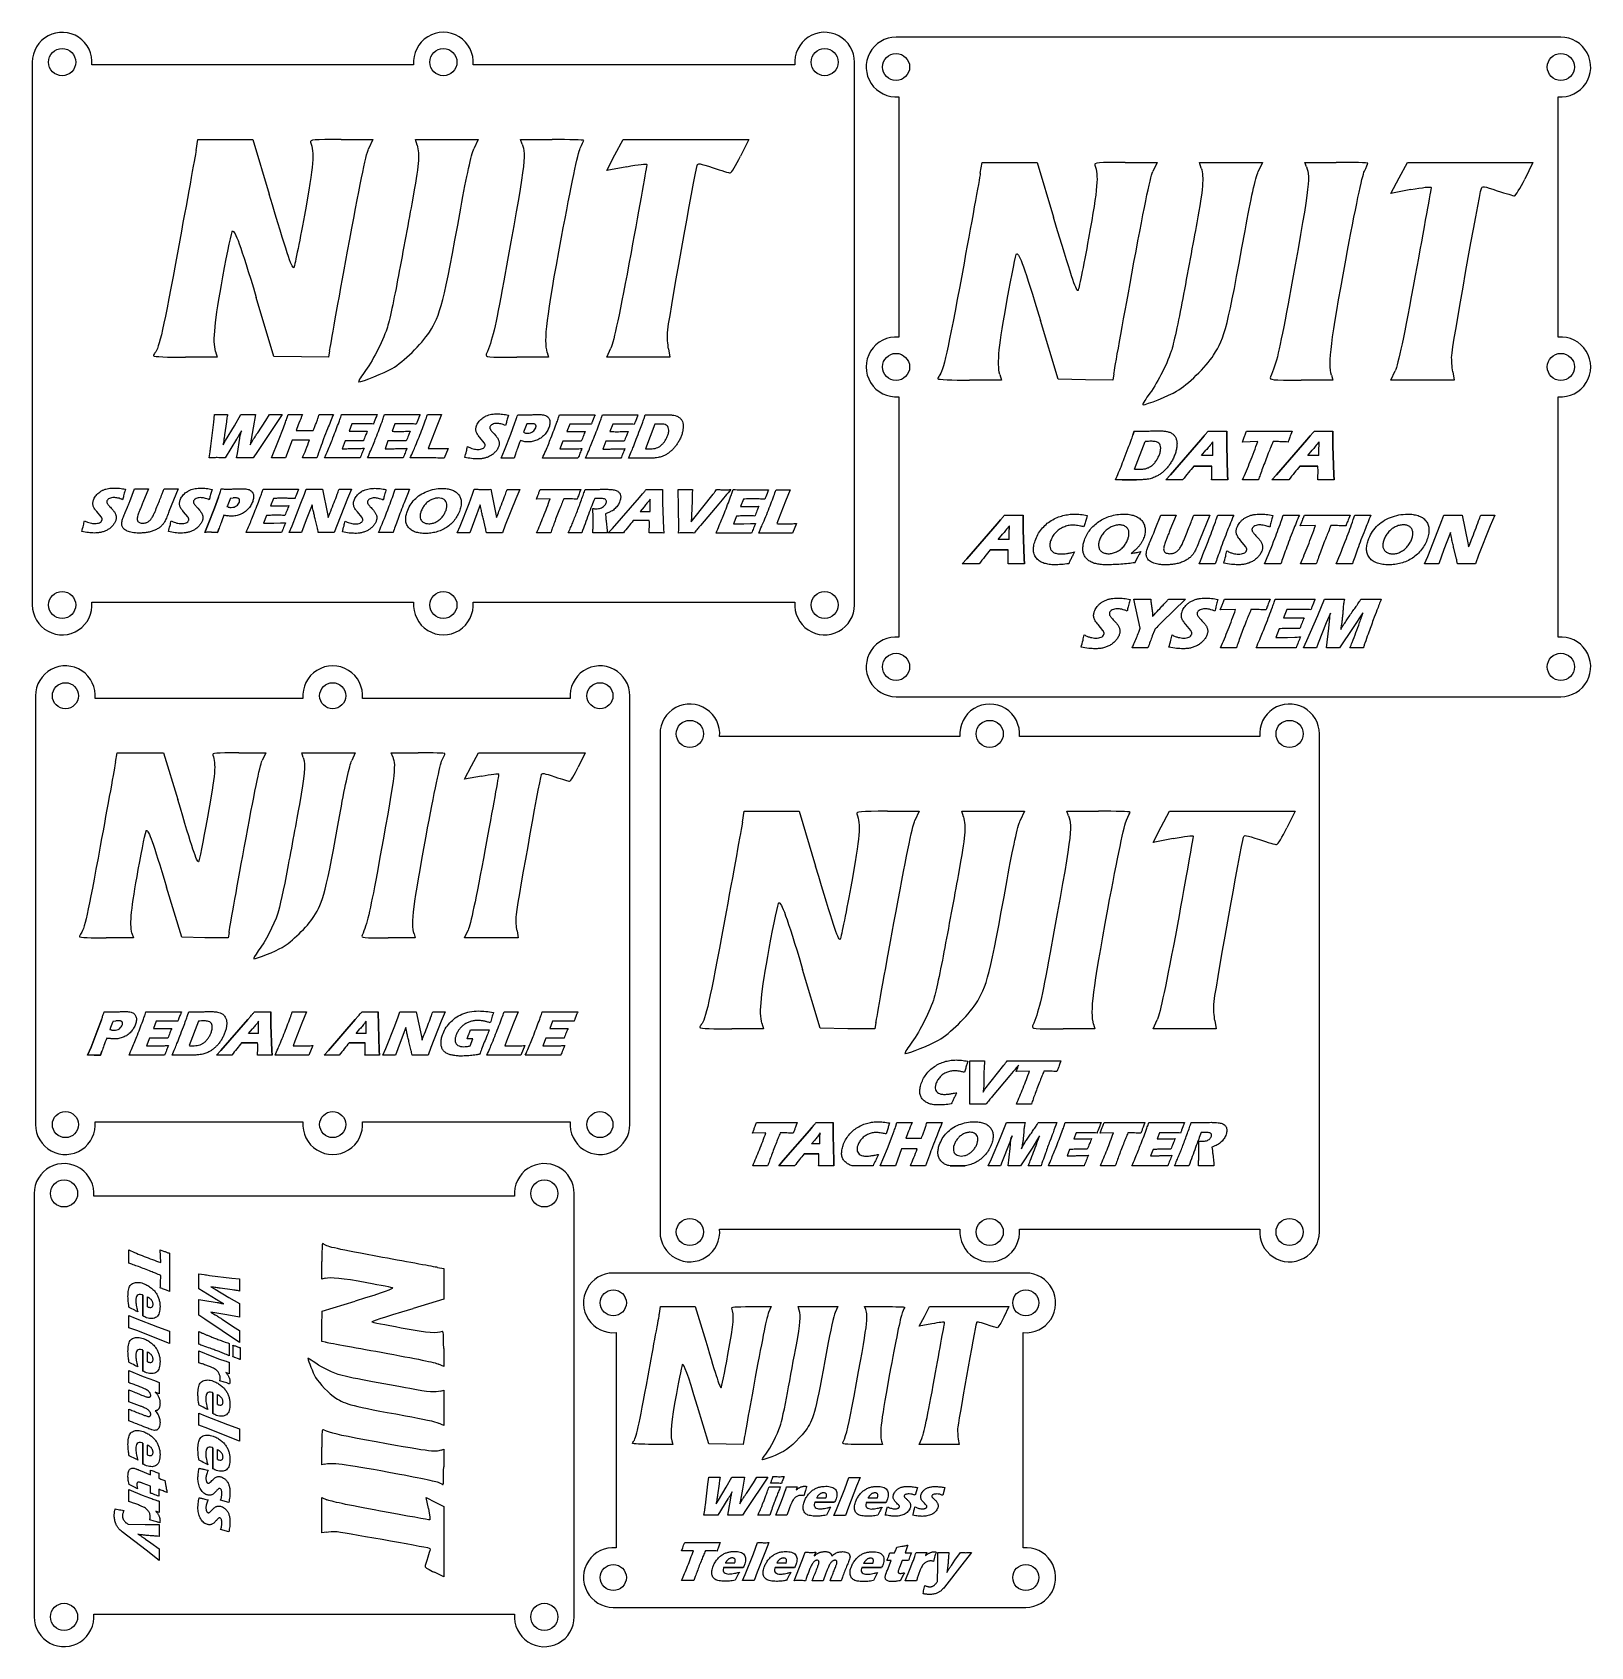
# Model space of a CAD drawing. Header units: millimetres. Extents: x 5 to 293, y 5 to 302.
import ezdxf

# ---------------------------------------------------------------- set-up
doc = ezdxf.new("R2010")
doc.units = ezdxf.units.MM
doc.layers.get('0').update_dxf_attribs({"linetype": 'CONTINUOUS'})

msp = doc.modelspace()

# ---------------------------------------------------------------- linework, layer by layer
for p, q in [((35.53, 280.3), (35.89, 282.3)), ((35.89, 282.3), (45.98, 282.3)), ((45.98, 282.3), (49.02, 272.21)), ((62.25, 282.3), (68.11, 282.3)), ((68.11, 282.3), (67.33, 280.62)), ((76.26, 281.27), (75.94, 282.3)), ((75.94, 282.3), (87.52, 282.3)), ((87.52, 282.3), (86.74, 280.62)), ((95.64, 281.46), (95.31, 282.3)), ((95.31, 282.3), (101.14, 282.3)), ((112.72, 279.46), (114.24, 282.3)), ((114.24, 282.3), (137.37, 282.3)), ((137.37, 282.3), (135.85, 279.23)), ((111.2, 276.58), (112.72, 279.46)), ((114.89, 277.29), (111.2, 276.58)), ((180.04, 276.08), (180.39, 278.09)), ((180.39, 278.09), (190.49, 278.09)), ((190.49, 278.09), (193.53, 267.99)), ((206.76, 278.09), (212.61, 278.09)), ((212.61, 278.09), (211.84, 276.41)), ((220.77, 277.05), (220.44, 278.09)), ((220.44, 278.09), (232.02, 278.09)), ((232.02, 278.09), (231.25, 276.41)), ((240.14, 277.25), (239.82, 278.09)), ((239.82, 278.09), (245.64, 278.09)), ((257.23, 275.24), (258.75, 278.09)), ((258.75, 278.09), (281.88, 278.09)), ((281.88, 278.09), (280.36, 275.01)), ((255.71, 272.36), (257.23, 275.24)), ((259.39, 273.07), (255.71, 272.36)), ((49.89, 242.35), (46.63, 253.19)), ((194.4, 238.13), (191.13, 248.97)), ((111.2, 242.19), (111.97, 243.9)), ((39.41, 242.19), (33.56, 242.19)), ((39.12, 243.26), (39.41, 242.19)), ((54.94, 242.25), (49.89, 242.35)), ((59.96, 242.19), (54.94, 242.25)), ((60.15, 243.39), (59.96, 242.19)), ((100.49, 242.19), (94.63, 242.19)), ((100.26, 243.1), (100.49, 242.19)), ((122.84, 242.19), (111.2, 242.19)), ((122.59, 243.74), (122.84, 242.19)), ((183.92, 237.97), (178.06, 237.97)), ((183.63, 239.04), (183.92, 237.97)), ((199.45, 238.04), (194.4, 238.13)), ((204.46, 237.97), (199.45, 238.04)), ((204.66, 239.17), (204.46, 237.97)), ((245, 237.97), (239.14, 237.97)), ((244.77, 238.88), (245, 237.97)), ((255.71, 237.97), (256.48, 239.69)), ((267.35, 237.97), (255.71, 237.97)), ((267.09, 239.53), (267.35, 237.97)), ((38.25, 225.83), (38.79, 230.21)), ((38.79, 230.21), (38.95, 231.68)), ((41.12, 230.28), (40.8, 227.92)), ((40.98, 226.88), (42.6, 229.59)), ((42.6, 229.59), (43.79, 231.68)), ((46.04, 229.21), (45.48, 226.07)), ((46.51, 231.67), (46.04, 229.21)), ((51.43, 231.67), (46.84, 224.86)), ((46.89, 228.29), (48.37, 230.53)), ((48.37, 230.53), (49.09, 231.67)), ((50.74, 226.87), (51.64, 229.2)), ((51.64, 229.2), (52.02, 230.24)), ((52.33, 231.1), (52.52, 231.67)), ((58.22, 231.66), (59.6, 231.64)), ((62.19, 231.14), (62.36, 231.65)), ((64.25, 229.92), (63.72, 228.57)), ((68.62, 230.94), (68.36, 230.31)), ((68.9, 231.64), (68.82, 231.45)), ((70.1, 231.13), (70.27, 231.64)), ((72.17, 229.9), (71.64, 228.56)), ((76.53, 230.93), (76.28, 230.3)), ((76.81, 231.63), (76.73, 231.44)), ((79.92, 229.51), (78.61, 226.19)), ((80.78, 231.63), (79.92, 229.51)), ((93.52, 228.04), (94.29, 230.11)), ((96.97, 229.94), (96.47, 229.91)), ((102.34, 231.08), (102.51, 231.6)), ((104.41, 229.86), (103.88, 228.51)), ((108.77, 230.89), (108.52, 230.25)), ((109.05, 231.59), (108.97, 231.4)), ((110.25, 231.07), (110.42, 231.59)), ((112.32, 229.85), (111.79, 228.5)), ((116.68, 230.88), (116.43, 230.24)), ((116.96, 231.58), (116.88, 231.39)), ((118.08, 230.89), (118.31, 231.58)), ((120.08, 229.86), (118.35, 225.34)), ((40.51, 226.06), (40.98, 226.88)), ((42.99, 227.1), (40.88, 223.68)), ((43.14, 224.48), (43.58, 227.28)), ((43.88, 228.62), (43.36, 227.72)), ((45.48, 226.07), (46, 226.93)), ((49.42, 223.67), (50.74, 226.87)), ((53.25, 226.91), (52.04, 223.67)), ((56.44, 226.91), (53.25, 226.91)), ((53.95, 228.69), (57.14, 228.69)), ((62.99, 226.78), (62.44, 225.35)), ((70.9, 226.77), (70.35, 225.34)), ((78.61, 226.19), (78.31, 225.38)), ((88.61, 226.45), (87.84, 227.42)), ((90.47, 228.06), (90.77, 227.73)), ((92.37, 225.11), (93.52, 228.04)), ((95.3, 226.87), (95.3, 226.87)), ((95.93, 226.67), (95.3, 226.87)), ((95.86, 228.37), (95.86, 228.37)), ((95.86, 228.37), (96.09, 228.26)), ((103.14, 226.72), (102.59, 225.3)), ((111.06, 226.71), (110.5, 225.29)), ((208.47, 221.59), (210.42, 226.67)), ((228.33, 226.58), (228.62, 227.31)), ((231.17, 226.66), (228.33, 226.58)), ((233.45, 228.59), (235.08, 228.59)), ((234.45, 226.66), (233.99, 226.66)), ((235.08, 228.59), (236.66, 228.59)), ((236.66, 228.59), (237.52, 228.6)), ((237.52, 228.6), (237.26, 227.95)), ((37.94, 223.69), (38.11, 224.76)), ((43, 223.68), (43.14, 224.48)), ((46.84, 224.86), (46.07, 223.67)), ((52.04, 223.67), (50.68, 223.68)), ((57.78, 223.66), (56.51, 223.67)), ((60.05, 223.66), (59.22, 223.66)), ((62.63, 223.66), (60.05, 223.66)), ((62.44, 225.35), (63.11, 225.35)), ((64.35, 225.37), (65.57, 225.39)), ((67.96, 223.65), (67.13, 223.65)), ((70.54, 223.65), (67.96, 223.65)), ((70.35, 225.34), (71.02, 225.34)), ((72.26, 225.36), (73.49, 225.38)), ((81.96, 225.4), (81.23, 223.63)), ((91.74, 223.61), (92.37, 225.11)), ((94.12, 223.61), (92.96, 223.62)), ((94.38, 224.37), (94.12, 223.61)), ((100.2, 223.61), (99.37, 223.6)), ((102.78, 223.61), (100.2, 223.61)), ((102.59, 225.3), (103.26, 225.3)), ((104.5, 225.31), (105.73, 225.34)), ((108.11, 223.6), (107.28, 223.59)), ((110.7, 223.6), (108.11, 223.6)), ((110.5, 225.29), (111.17, 225.29)), ((112.42, 225.3), (113.64, 225.33)), ((118.66, 223.58), (116.3, 223.6)), ((220.82, 224.08), (221.63, 225.05)), ((222.87, 224.08), (220.82, 224.08)), ((240.39, 224.08), (241.19, 225.05)), ((242.44, 224.08), (240.39, 224.08)), ((23.32, 215.64), (24.22, 217.96)), ((26.76, 217.95), (25.73, 215.46)), ((29.66, 217.95), (32.25, 217.94)), ((32.25, 217.94), (30.54, 213.79)), ((47.73, 217.41), (47.9, 217.92)), ((54.16, 217.21), (53.9, 216.58)), ((54.44, 217.91), (54.36, 217.72)), ((55.51, 217), (55.82, 217.91)), ((58.83, 217.91), (59.78, 213.36)), ((64.18, 217.9), (63.45, 216.16)), ((71.99, 217.13), (72.25, 217.89)), ((86.49, 216.96), (86.81, 217.87)), ((89.82, 217.87), (90.77, 213.32)), ((95.17, 217.86), (94.43, 216.11)), ((102.82, 217.84), (104.27, 217.84)), ((104.27, 217.84), (105.67, 217.84)), ((105.67, 217.84), (106.44, 217.84)), ((106.44, 217.84), (106.21, 217.27)), ((121.49, 217.82), (121.51, 215.38)), ((124.44, 214.65), (124.4, 217.82)), ((134.32, 217.29), (134.49, 217.81)), ((141.03, 217.8), (140.95, 217.6)), ((145, 217.79), (144.14, 215.67)), ((19.89, 214.41), (20.2, 214.07)), ((22.49, 213.62), (22.89, 214.56)), ((35.85, 214.39), (36.16, 214.05)), ((41.48, 214.59), (41.22, 214.63)), ((41.85, 216.23), (42.36, 216.27)), ((49.8, 216.19), (49.26, 214.84)), ((53.22, 211.15), (54.87, 215.32)), ((54.87, 215.32), (55.51, 217)), ((56.93, 215.03), (55.85, 212.25)), ((63.45, 216.16), (61.53, 211.31)), ((67.91, 214.34), (68.22, 214.01)), ((84.2, 211.1), (85.86, 215.28)), ((85.86, 215.28), (86.49, 216.96)), ((87.91, 214.99), (86.84, 212.21)), ((94.43, 216.11), (92.51, 211.26)), ((98.27, 216.06), (98.52, 216.71)), ((100.78, 216.12), (98.27, 216.06)), ((103.7, 216.12), (103.29, 216.12)), ((108.69, 212.67), (108.65, 214.33)), ((112.27, 210.68), (117.25, 216.38)), ((117.25, 216.38), (117.79, 217.02)), ((118.11, 214.67), (117.39, 213.81)), ((121.51, 215.38), (121.65, 210.68)), ((124.47, 210.53), (124.44, 214.65)), ((126.92, 215.75), (126.83, 212.98)), ((127.26, 212.52), (130.83, 217)), ((131.85, 215.21), (128.46, 211.2)), ((136.39, 216.07), (135.86, 214.72)), ((140.75, 217.1), (140.5, 216.46)), ((144.14, 215.67), (142.83, 212.36)), ((18.04, 212.8), (17.26, 213.76)), ((34, 212.78), (33.23, 213.74)), ((48.53, 213.05), (47.98, 211.62)), ((47.98, 211.62), (48.65, 211.62)), ((49.89, 211.64), (51.11, 211.67)), ((55.85, 212.25), (54.99, 209.91)), ((57.9, 210.74), (57.48, 212.41)), ((59.78, 213.36), (59.9, 212.69)), ((61.53, 211.31), (61.01, 209.91)), ((66.06, 212.73), (65.28, 213.7)), ((86.84, 212.21), (85.98, 209.87)), ((88.88, 210.7), (88.47, 212.37)), ((90.77, 213.32), (90.88, 212.65)), ((92.51, 211.26), (92, 209.86)), ((110.98, 213.37), (111.03, 212.63)), ((111.09, 211.99), (111.29, 210.28)), ((119.05, 212.1), (116.1, 212.1)), ((117.39, 213.81), (119.21, 213.81)), ((126.76, 211.85), (127.26, 212.52)), ((135.13, 212.93), (134.57, 211.5)), ((134.57, 211.5), (135.24, 211.5)), ((136.49, 211.52), (137.71, 211.55)), ((142.83, 212.36), (142.53, 211.54)), ((146.18, 211.56), (145.45, 209.79)), ((199.34, 211.7), (199.14, 210.95)), ((199.75, 213.05), (199.58, 212.5)), ((212.29, 210.53), (213.29, 213.13)), ((216.14, 213.13), (214.99, 210.33)), ((219.41, 213.13), (222.32, 213.13)), ((222.32, 213.13), (220.41, 208.45)), ((223.51, 212.28), (223.79, 213.13)), ((235.59, 212.28), (235.87, 213.13)), ((238.99, 211.11), (239.27, 211.85)), ((241.82, 211.19), (238.99, 211.11)), ((244.11, 213.12), (245.74, 213.13)), ((245.11, 211.19), (244.64, 211.19)), ((245.74, 213.13), (247.32, 213.13)), ((247.32, 213.13), (248.18, 213.13)), ((248.18, 213.13), (247.92, 212.49)), ((248.77, 212.28), (249.05, 213.13)), ((264.37, 210.21), (265.09, 212.1)), ((265.09, 212.1), (265.44, 213.13)), ((268.82, 213.13), (269.9, 208.01)), ((274.02, 211.17), (271.87, 205.71)), ((274.84, 213.13), (274.02, 211.17)), ((45.59, 209.93), (44.76, 209.93)), ((48.17, 209.93), (45.59, 209.93)), ((52.68, 209.92), (53.22, 211.15)), ((71.83, 209.89), (70.63, 209.9)), ((83.67, 209.87), (84.2, 211.1)), ((111.49, 209.84), (112.27, 210.68)), ((121.65, 210.68), (121.7, 209.82)), ((124.44, 209.82), (124.47, 210.53)), ((132.18, 209.81), (131.35, 209.81)), ((134.76, 209.82), (132.18, 209.81)), ((183.32, 208.61), (184.13, 209.58)), ((185.37, 208.61), (183.32, 208.61)), ((211.35, 208.25), (211.8, 209.31)), ((228.92, 207.32), (228.04, 208.4)), ((231, 209.14), (231.35, 208.76)), ((262.52, 205.52), (264.37, 210.21)), ((266.68, 209.89), (265.48, 206.76)), ((261.92, 204.13), (262.52, 205.52)), ((265.48, 206.76), (264.52, 204.13)), ((267.78, 205.07), (267.32, 206.95)), ((269.9, 208.01), (270.03, 207.26)), ((271.87, 205.71), (271.29, 204.13)), ((223.33, 204.13), (221.98, 204.15)), ((235.41, 204.13), (234.06, 204.15)), ((248.6, 204.13), (247.25, 204.15)), ((209.51, 192.28), (208.32, 197.66)), ((217.87, 197.66), (213.52, 193.4)), ((224.26, 195.65), (224.54, 196.38)), ((229.38, 197.65), (231.01, 197.66)), ((231.01, 197.66), (232.59, 197.66)), ((232.59, 197.66), (233.45, 197.66)), ((233.45, 197.66), (233.19, 197.02)), ((234.19, 197.08), (234.38, 197.66)), ((241.43, 196.88), (241.14, 196.16)), ((241.74, 197.66), (241.65, 197.45)), ((242.21, 194.62), (243.45, 197.66)), ((204.71, 193.67), (205.06, 193.29)), ((220.89, 193.67), (221.23, 193.29)), ((227.09, 195.72), (224.26, 195.65)), ((230.38, 195.72), (229.92, 195.72)), ((236.52, 195.71), (235.93, 194.2)), ((240.24, 190), (242.21, 194.62)), ((244.55, 195.08), (243.77, 193.25)), ((244.25, 192.29), (244.43, 194.22)), ((250.55, 195.09), (248.77, 192.41)), ((202.63, 191.86), (201.76, 192.94)), ((212.12, 191.86), (211.74, 190.86)), ((212.15, 191.93), (212.12, 191.86)), ((212.18, 191.99), (212.15, 191.93)), ((212.2, 192.06), (212.18, 191.99)), ((218.81, 191.86), (217.93, 192.94)), ((235.11, 192.18), (234.48, 190.58)), ((234.48, 190.58), (235.24, 190.58)), ((236.64, 190.6), (238.01, 190.63)), ((243.77, 193.25), (242.27, 189.51)), ((243.83, 188.66), (244.25, 192.29)), ((248.77, 192.41), (246.26, 188.66)), ((231.8, 188.67), (230.86, 188.66)), ((234.71, 188.68), (231.8, 188.67)), ((239.62, 188.66), (240.24, 190)), ((242.27, 189.51), (241.97, 188.66)), ((20.68, 167.61), (20.98, 169.32)), ((20.98, 169.32), (29.56, 169.32)), ((29.56, 169.32), (32.15, 160.74)), ((43.39, 169.32), (48.37, 169.32)), ((48.37, 169.32), (47.71, 167.89)), ((55.3, 168.44), (55.03, 169.32)), ((55.03, 169.32), (64.87, 169.32)), ((64.87, 169.32), (64.21, 167.89)), ((71.77, 168.6), (71.5, 169.32)), ((71.5, 169.32), (76.45, 169.32)), ((85, 164.45), (86.29, 166.9)), ((86.29, 166.9), (87.58, 169.32)), ((87.58, 169.32), (107.24, 169.32)), ((107.24, 169.32), (105.95, 166.7)), ((88.13, 165.05), (85, 164.45)), ((136.2, 156.55), (136.56, 158.56)), ((136.56, 158.56), (146.65, 158.56)), ((146.65, 158.56), (149.69, 148.47)), ((162.92, 158.56), (168.78, 158.56)), ((168.78, 158.56), (168, 156.88)), ((176.93, 157.52), (176.61, 158.56)), ((176.61, 158.56), (188.19, 158.56)), ((188.19, 158.56), (187.41, 156.88)), ((196.31, 157.72), (195.98, 158.56)), ((195.98, 158.56), (201.81, 158.56)), ((213.39, 155.71), (214.91, 158.56)), ((214.91, 158.56), (238.04, 158.56)), ((238.04, 158.56), (236.52, 155.49)), ((211.87, 152.83), (213.39, 155.71)), ((215.56, 153.55), (211.87, 152.83)), ((32.89, 135.36), (30.11, 144.57)), ((23.98, 135.22), (19, 135.22)), ((23.73, 136.13), (23.98, 135.22)), ((37.18, 135.27), (32.89, 135.36)), ((41.44, 135.22), (37.18, 135.27)), ((41.61, 136.24), (41.44, 135.22)), ((75.9, 135.22), (70.92, 135.22)), ((75.7, 135.99), (75.9, 135.22)), ((85, 135.22), (85.66, 136.68)), ((94.9, 135.22), (85, 135.22)), ((94.68, 136.54), (94.9, 135.22)), ((150.56, 118.61), (147.3, 129.44)), ((20.27, 119.92), (20.77, 119.96)), ((26.14, 121.11), (26.31, 121.62)), ((28.21, 119.89), (27.68, 118.54)), ((32.57, 120.92), (32.32, 120.28)), ((32.85, 121.62), (32.77, 121.43)), ((33.97, 120.94), (34.2, 121.62)), ((35.98, 119.9), (34.24, 115.39)), ((55.01, 119.5), (53.71, 116.18)), ((55.88, 121.62), (55.01, 119.5)), ((70.5, 114.85), (72.14, 119.02)), ((72.14, 119.02), (72.78, 120.71)), ((72.78, 120.71), (73.09, 121.62)), ((76.1, 121.62), (77.06, 117.07)), ((80.72, 119.87), (78.81, 115.02)), ((81.45, 121.62), (80.72, 119.87)), ((94.04, 119.5), (92.73, 116.18)), ((94.9, 121.62), (94.04, 119.5)), ((99.16, 121.11), (99.33, 121.62)), ((101.23, 119.89), (100.7, 118.54)), ((105.59, 120.92), (105.34, 120.28)), ((105.87, 121.62), (105.79, 121.43)), ((139.79, 119.51), (140.08, 118.45)), ((160.82, 119.64), (160.63, 118.45)), ((200.93, 119.35), (201.16, 118.45)), ((211.87, 118.45), (212.65, 120.16)), ((223.26, 120), (223.51, 118.45)), ((19.9, 118.27), (19.64, 118.32)), ((19.74, 116.68), (19.76, 116.68)), ((26.95, 116.75), (26.4, 115.32)), ((45.22, 117.6), (45.94, 118.47)), ((47.04, 117.6), (45.22, 117.6)), ((53.71, 116.18), (53.41, 115.37)), ((65.03, 117.6), (65.74, 118.47)), ((66.85, 117.6), (65.03, 117.6)), ((74.2, 118.74), (73.13, 115.96)), ((75.18, 114.45), (74.76, 116.12)), ((77.06, 117.07), (77.17, 116.4)), ((85.46, 116.63), (85.75, 117.35)), ((86.09, 116.63), (85.46, 116.63)), ((86.04, 115.34), (86.54, 116.62)), ((92.73, 116.18), (92.43, 115.37)), ((99.97, 116.75), (99.42, 115.32)), ((140.08, 118.45), (134.23, 118.45)), ((155.61, 118.51), (150.56, 118.61)), ((160.63, 118.45), (155.61, 118.51)), ((201.16, 118.45), (195.31, 118.45)), ((223.51, 118.45), (211.87, 118.45)), ((24.01, 113.63), (23.18, 113.62)), ((26.59, 113.63), (24.01, 113.63)), ((26.4, 115.32), (27.07, 115.32)), ((28.31, 115.34), (29.54, 115.37)), ((34.56, 113.62), (32.2, 113.64)), ((57.06, 115.39), (56.33, 113.62)), ((69.96, 113.62), (70.5, 114.85)), ((73.13, 115.96), (72.27, 113.62)), ((78.81, 115.02), (78.29, 113.62)), ((96.09, 115.39), (95.36, 113.62)), ((97.03, 113.63), (96.2, 113.62)), ((99.61, 113.63), (97.03, 113.63)), ((99.42, 115.32), (100.09, 115.32)), ((101.33, 115.34), (102.56, 115.37)), ((177.35, 111.25), (177.13, 110.48)), ((177.72, 112.51), (177.54, 111.94)), ((178.1, 109.29), (178.09, 112.59)), ((180.7, 110.35), (180.67, 107.85)), ((180.87, 107.39), (184.36, 111.76)), ((186.65, 110.62), (186.94, 111.37)), ((189.11, 110.68), (186.65, 110.62)), ((187.39, 112.59), (187.39, 112.59)), ((187.39, 112.59), (187.64, 112.59)), ((187.64, 112.59), (187.75, 112.59)), ((187.75, 112.59), (187.75, 112.59)), ((191.27, 112.58), (192.68, 112.59)), ((192.05, 110.68), (191.77, 110.68)), ((192.68, 112.59), (194.04, 112.59)), ((194.04, 112.59), (194.91, 112.59)), ((194.91, 112.59), (194.64, 111.91)), ((178.12, 105.38), (178.1, 109.29)), ((180.54, 106.79), (180.87, 107.39)), ((185.5, 109.9), (182.22, 106)), ((178.09, 104.59), (178.12, 105.38)), ((142.68, 101.21), (144.09, 101.22)), ((144.09, 101.22), (145.46, 101.22)), ((145.46, 101.22), (146.32, 101.22)), ((146.32, 101.22), (146.06, 100.54)), ((163.32, 101.14), (163.13, 100.57)), ((164.47, 100.56), (164.69, 101.22)), ((170.23, 101.22), (171.57, 101.21)), ((183.79, 98.49), (184.9, 101.22)), ((195.49, 100.6), (195.7, 101.22)), ((202.29, 101.22), (202.17, 100.91)), ((206.73, 101.21), (208.15, 101.22)), ((208.15, 101.22), (209.51, 101.22)), ((209.51, 101.22), (210.38, 101.22)), ((210.38, 101.22), (210.11, 100.54)), ((210.89, 100.6), (211.09, 101.22)), ((217.69, 101.22), (217.57, 100.91)), ((138.07, 99.25), (138.35, 100)), ((140.52, 99.31), (138.07, 99.25)), ((143.47, 99.31), (143.18, 99.31)), ((162.94, 99.88), (162.72, 99.11)), ((162.94, 96.46), (163.81, 98.72)), ((163.81, 98.72), (164.18, 99.72)), ((166.32, 98.34), (169.19, 98.34)), ((182.08, 94.51), (183.79, 98.49)), ((185.91, 98.76), (185.35, 97.28)), ((190.95, 98.77), (189.62, 96.47)), ((197.7, 99.31), (197.27, 98.23)), ((201.98, 100.42), (201.73, 99.8)), ((202.12, 99.25), (202.4, 100)), ((204.57, 99.31), (202.12, 99.25)), ((207.52, 99.31), (207.23, 99.31)), ((213.09, 99.31), (212.66, 98.23)), ((217.37, 100.42), (217.13, 99.8)), ((148.95, 97.32), (149.58, 97.99)), ((150.49, 97.32), (148.95, 97.32)), ((161.61, 93.22), (162.94, 96.46)), ((165.55, 96.37), (164.39, 93.22)), ((168.42, 96.37), (165.55, 96.37)), ((185.35, 97.28), (184.07, 94.06)), ((185.15, 93.22), (185.52, 96.42)), ((185.52, 96.42), (185.68, 98.11)), ((189.62, 96.47), (187.44, 93.22)), ((196.47, 96.26), (196.02, 95.1)), ((211.87, 96.26), (211.42, 95.1)), ((220.32, 95.97), (220.29, 97.81)), ((222.73, 96.7), (222.81, 96.09)), ((222.86, 95.48), (223.05, 93.75)), ((159.91, 93.22), (156.62, 93.22)), ((164.39, 93.22), (162.95, 93.23)), ((169.97, 93.22), (168.61, 93.23)), ((181.5, 93.22), (182.08, 94.51)), ((184.07, 94.06), (183.76, 93.22)), ((193.51, 93.23), (192.58, 93.22)), ((196.01, 93.23), (193.51, 93.23)), ((196.02, 95.1), (196.55, 95.1)), ((197.76, 95.12), (198.94, 95.15)), ((208.9, 93.23), (207.98, 93.22)), ((211.41, 93.23), (208.9, 93.23)), ((211.42, 95.1), (211.95, 95.1)), ((213.15, 95.12), (214.34, 95.15)), ((29.02, 75.41), (28.95, 77.77)), ((28.95, 77.77), (29.56, 77.54)), ((58.7, 72.36), (58.7, 75.64)), ((80.04, 74.53), (81.16, 74.33)), ((29.02, 72.68), (29.02, 73.06)), ((30.62, 73.51), (30.63, 72.15)), ((30.63, 72.15), (30.63, 70.83)), ((36.03, 73.36), (37.04, 73.21)), ((38.04, 73.07), (42.14, 72.57)), ((42.14, 72.57), (43.53, 72.43)), ((59.3, 72.52), (58.7, 72.36)), ((81.16, 74.33), (81.16, 68.68)), ((26.57, 67.29), (26.57, 69.11)), ((30.64, 70.12), (30.1, 70.33)), ((30.63, 70.83), (30.64, 70.12)), ((39.23, 68.63), (36.03, 70.61)), ((36.03, 68.62), (36.78, 68.49)), ((36.78, 68.49), (39.4, 68.08)), ((38.26, 70.96), (39.03, 70.51)), ((39.03, 70.51), (41.56, 69)), ((42.21, 70.39), (40, 70.68)), ((41.56, 69), (43.53, 67.88)), ((81.16, 68.68), (75.51, 66.98)), ((23.14, 64.49), (23.14, 65.69)), ((23.14, 65.69), (24.32, 65.19)), ((37.14, 65.02), (36.03, 65.74)), ((41.21, 65.78), (38.27, 66.3)), ((38.27, 66.3), (39.08, 65.81)), ((40.66, 67.8), (39.81, 68.29)), ((43.53, 65.34), (41.21, 65.78)), ((58.73, 63.66), (58.79, 66.49)), ((58.79, 66.49), (64.86, 68.32)), ((120.92, 66.04), (121.14, 67.31)), ((121.14, 67.31), (127.53, 67.31)), ((127.53, 67.31), (129.45, 60.92)), ((137.82, 67.31), (141.52, 67.31)), ((141.52, 67.31), (141.03, 66.24)), ((146.68, 66.65), (146.47, 67.31)), ((146.47, 67.31), (153.8, 67.31)), ((153.8, 67.31), (153.31, 66.24)), ((158.94, 66.77), (158.73, 67.31)), ((158.73, 67.31), (162.41, 67.31)), ((168.78, 63.68), (169.74, 65.5)), ((169.74, 65.5), (170.7, 67.31)), ((170.7, 67.31), (185.33, 67.31)), ((185.33, 67.31), (184.37, 65.36)), ((24.8, 62.82), (23.14, 63.43)), ((24.32, 65.19), (28.43, 63.58)), ((28.95, 61.21), (24.8, 62.82)), ((28.43, 63.58), (30.64, 62.77)), ((43.53, 60.72), (37.14, 65.02)), ((40.35, 64.98), (42.46, 63.59)), ((42.46, 63.59), (43.53, 62.91)), ((58.7, 60.86), (58.73, 63.66)), ((171.11, 64.13), (168.78, 63.68)), ((30.64, 60.51), (28.95, 61.21)), ((59.37, 60.75), (58.7, 60.86)), ((81.16, 59.57), (81.16, 56.29)), ((26.57, 57.15), (26.57, 58.96)), ((36.03, 59.18), (38.47, 58.18)), ((38.47, 58.18), (39.87, 57.65)), ((43.38, 57.66), (42.7, 57.93)), ((81.16, 56.29), (80.22, 56.73)), ((23.14, 55.51), (25.78, 54.46)), ((25.78, 54.46), (27.86, 53.67)), ((27.86, 53.67), (28.75, 53.36)), ((40.73, 53.38), (39.89, 53.63)), ((41.64, 54.95), (41.02, 55.18)), ((28.75, 51.27), (28.02, 51.56)), ((39.46, 49.3), (39.46, 51.11)), ((80.58, 51.73), (81.16, 51.91)), ((81.16, 51.91), (81.16, 45.42)), ((24.61, 49.24), (23.14, 49.79)), ((36.03, 46.49), (36.03, 47.69)), ((36.03, 47.69), (37.21, 47.19)), ((130, 42.04), (127.94, 48.89)), ((37.69, 44.83), (36.03, 45.44)), ((37.21, 47.19), (41.32, 45.58)), ((41.84, 43.21), (37.69, 44.83)), ((41.32, 45.58), (43.53, 44.77)), ((81.16, 45.42), (80.22, 45.86)), ((26.57, 40), (26.57, 41.81)), ((43.53, 42.52), (41.84, 43.21)), ((123.37, 41.93), (119.67, 41.93)), ((123.19, 42.61), (123.37, 41.93)), ((133.2, 41.97), (130, 42.04)), ((136.37, 41.93), (133.2, 41.97)), ((136.49, 42.69), (136.37, 41.93)), ((162.01, 41.93), (158.3, 41.93)), ((161.86, 42.51), (162.01, 41.93)), ((168.78, 41.93), (169.27, 43.02)), ((176.14, 41.93), (168.78, 41.93)), ((175.98, 42.91), (176.14, 41.93)), ((39.46, 39.16), (39.46, 40.97)), ((58.7, 38.16), (58.7, 41.44)), ((80.69, 40.87), (81.16, 41.05)), ((81.16, 41.05), (81.16, 37.79)), ((25.25, 37.11), (27.15, 36.35)), ((27.15, 36.35), (27.15, 37.2)), ((28.15, 36.82), (28.66, 36.63)), ((28.66, 36.63), (28.66, 35.71)), ((37.37, 37.24), (37.77, 37.15)), ((59.2, 38.28), (58.7, 38.16)), ((129.86, 34.59), (130, 35.89)), ((133.2, 34.05), (134.24, 35.88)), ((136.62, 35.87), (136.2, 33.71)), ((140.92, 35.86), (136.9, 29.91)), ((138.25, 34.87), (138.88, 35.87)), ((143.78, 35.72), (143.53, 35.09)), ((155.05, 33.77), (155.81, 35.83)), ((157.92, 35.83), (157.26, 34.26)), ((23.14, 33.6), (25.58, 32.6)), ((23.85, 34.22), (23.18, 34.57)), ((27.15, 34.22), (25.78, 34.75)), ((27.15, 32.95), (27.15, 34.22)), ((28.66, 33.65), (28.66, 32.39)), ((29.77, 35.26), (29.96, 34.25)), ((129.39, 30.76), (129.86, 34.59)), ((131.9, 34.66), (131.62, 32.59)), ((131.78, 31.68), (133.2, 34.05)), ((134.31, 33.21), (133.86, 32.41)), ((136.2, 33.71), (135.71, 30.97)), ((136.95, 32.91), (138.25, 34.87)), ((146.31, 34.09), (146.09, 33.51)), ((147.78, 33.24), (147.54, 32.46)), ((153.54, 29.94), (155.05, 33.77)), ((157.26, 34.26), (155.75, 30.38)), ((168.45, 33.99), (168.04, 32.56)), ((173.52, 33.98), (173.11, 32.55)), ((25.58, 32.6), (26.98, 32.07)), ((37.37, 31.8), (37.77, 31.71)), ((41.58, 31.23), (40.04, 31.67)), ((58.7, 25.64), (58.7, 32.16)), ((58.7, 32.16), (59.66, 31.73)), ((77.95, 32.16), (79.57, 31.31)), ((78.35, 30.09), (77.95, 32.16)), ((79.57, 31.31), (81.16, 30.46)), ((81.16, 30.46), (81.16, 17.5)), ((129.11, 28.89), (129.26, 29.83)), ((131.36, 30.97), (131.78, 31.68)), ((133.54, 31.87), (131.69, 28.88)), ((133.66, 29.58), (134.05, 32.03)), ((135.71, 30.97), (136.17, 31.72)), ((136.9, 29.91), (136.22, 28.87)), ((142.35, 28.86), (143.29, 31.14)), ((143.29, 31.14), (143.79, 32.44)), ((151.58, 32.05), (149.89, 32.05)), ((153.07, 28.84), (153.54, 29.94)), ((155.75, 30.38), (155.18, 28.83)), ((161.05, 32.03), (159.35, 32.03)), ((162.83, 30.08), (162.92, 30.44)), ((167.9, 30.06), (167.99, 30.43)), ((23.03, 27.21), (26.15, 27.18)), ((26.15, 27.18), (28.75, 27.19)), ((27.84, 27.79), (27, 28.04)), ((28.75, 29.37), (28.12, 29.6)), ((133.54, 28.88), (133.66, 29.58)), ((154.19, 28.84), (153.07, 28.84)), ((26.35, 22.42), (21.91, 25.84)), ((24.83, 25.38), (25.27, 25.12)), ((26.21, 24.49), (27.21, 23.79)), ((41.58, 25.8), (40.04, 26.23)), ((59.57, 25.78), (58.7, 25.64)), ((128.97, 23.85), (130.23, 23.85)), ((130.23, 23.85), (131.46, 23.85)), ((131.46, 23.85), (132.13, 23.85)), ((132.13, 23.85), (131.93, 23.35)), ((138.23, 21.78), (138.99, 23.84)), ((141.1, 23.83), (140.44, 22.26)), ((28.75, 20.54), (26.35, 22.42)), ((27.21, 23.79), (28.75, 22.68)), ((124.98, 22.3), (125.2, 22.87)), ((127.19, 22.35), (124.98, 22.3)), ((129.74, 22.34), (129.38, 22.34)), ((136.72, 17.94), (138.23, 21.78)), ((140.44, 22.26), (138.93, 18.39)), ((146.74, 19.29), (147.48, 21.22)), ((147.48, 21.22), (147.77, 22.05)), ((149.72, 22.05), (149.45, 21.37)), ((163.21, 21.47), (163.39, 21.95)), ((163.39, 21.95), (164.24, 21.94)), ((164.67, 22.97), (165.61, 23.15)), ((166.17, 21.94), (167.34, 21.94)), ((170.16, 22.01), (169.94, 21.43)), ((171.63, 21.16), (171.39, 20.38)), ((172.2, 19.58), (172.2, 22)), ((175.36, 20.57), (176.41, 22)), ((178.4, 21.99), (176.65, 19.76)), ((81.16, 17.5), (79.44, 18.36)), ((134.76, 20.05), (133.07, 20.05)), ((136.25, 16.84), (136.72, 17.94)), ((138.93, 18.39), (138.36, 16.84)), ((144.23, 20.03), (142.53, 20.03)), ((145.75, 16.82), (146.74, 19.29)), ((151.6, 18.19), (151.09, 16.81)), ((160.23, 20), (158.54, 20)), ((163.64, 20.54), (162.84, 20.54)), ((162.92, 18.76), (163.64, 20.54)), ((165.63, 20.53), (165.13, 19.25)), ((166.81, 20.53), (165.63, 20.53)), ((166.2, 16.78), (167.14, 19.06)), ((167.14, 19.06), (167.64, 20.36)), ((172.16, 16.67), (172.2, 19.58)), ((176.65, 19.76), (173.44, 15.62)), ((173.88, 18.35), (174.12, 18.76)), ((174.71, 19.64), (175.36, 20.57)), ((137.37, 16.85), (136.25, 16.84)), ((165.62, 17.45), (165.29, 16.82))]:
    msp.add_line(p, q)
for points in [[(16.33, 197.06), (75.63, 197.06, 1.095445), (86.58, 197.06), (145.88, 197.06, 1.046586), (156.86, 196.56), (156.86, 296.56, 1.046586), (145.88, 296.06), (86.58, 296.06, 1.095445), (75.63, 296.06), (16.33, 296.06, 1.046586), (5.36, 296.56), (5.36, 196.56, 1.046586)], [(287.02, 301.16), (164.52, 301.16, 1.046586), (165.02, 290.18), (165.02, 245.89, 1.095445), (165.02, 234.93), (165.02, 190.64, 1.046586), (164.52, 179.66), (287.02, 179.66, 1.046586), (286.52, 190.64), (286.52, 234.93, 1.095445), (286.52, 245.89), (286.52, 290.18, 1.046586)], [(66.19, 101.34), (104.48, 101.34, 1.046586), (115.46, 100.84), (115.46, 179.84, 1.046586), (104.48, 179.34), (66.19, 179.34, 1.095445), (55.23, 179.34), (16.94, 179.34, 1.046586), (5.96, 179.84), (5.96, 100.84, 1.046586), (16.94, 101.34), (55.23, 101.34, 1.095445)], [(231.55, 172.31), (187.25, 172.31, 1.095445), (176.3, 172.31), (132, 172.31, 1.046586), (121.03, 172.81), (121.03, 81.06, 1.046586), (132, 81.56), (176.3, 81.56, 1.095445), (187.25, 81.56), (231.55, 81.56, 1.046586), (242.53, 81.06), (242.53, 172.81, 1.046586)], [(5.71, 88.16), (5.71, 10.16, 1.046586), (16.68, 10.66), (94.23, 10.66, 1.046586), (105.21, 10.16), (105.21, 88.16, 1.046586), (94.23, 87.66), (16.68, 87.66, 1.046586)], [(112.92, 22.88, 1.046586), (112.42, 11.9), (188.42, 11.9, 1.046586), (187.92, 22.88), (187.92, 62.52, 1.046586), (188.42, 73.5), (112.42, 73.5, 1.046586), (112.92, 62.52)]]:
    msp.add_lwpolyline(points, format="xyb", close=True)
for points in [[(208.16, 227.83), (208.42, 228.6)], [(214.2, 219.6), (215.07, 220.55), (220.66, 226.97), (221.27, 227.69), (220.66, 226.97), (215.07, 220.55)], [(225.44, 228.6), (225.46, 225.85), (225.62, 220.56), (225.68, 219.6), (225.62, 220.56), (225.46, 225.85)], [(233.76, 219.6), (234.63, 220.55), (240.22, 226.97), (240.83, 227.69), (240.22, 226.97), (234.63, 220.55)], [(245, 228.6), (245.03, 225.85), (245.19, 220.56), (245.24, 219.6), (245.19, 220.56), (245.03, 225.85)], [(222.69, 222.16), (219.38, 222.16)], [(242.26, 222.16), (238.94, 222.16)], [(208.83, 219.6), (206.17, 219.62)], [(37.13, 209.94), (37.75, 211.44), (38.91, 214.37), (39.68, 216.44), (38.91, 214.37), (37.75, 211.44)], [(41.32, 212.99), (40.65, 213.1)], [(176.7, 204.13), (177.57, 205.08), (183.16, 211.5), (183.77, 212.22), (183.16, 211.5), (177.57, 205.08)], [(187.93, 213.13), (187.96, 210.38), (188.12, 205.09), (188.17, 204.13), (188.12, 205.09), (187.96, 210.38)], [(39.77, 210.7), (39.51, 209.93), (38.35, 209.95), (39.51, 209.93)], [(185.19, 206.69), (181.87, 206.69)], [(209.09, 205.41), (208.53, 204.34)], [(15.55, 113.62), (16.18, 115.12), (17.32, 118.05), (18.09, 120.13), (17.32, 118.05), (16.18, 115.12)], [(39.33, 113.62), (40.11, 114.47), (45.08, 120.17), (45.62, 120.81), (45.08, 120.17), (40.11, 114.47)], [(49.32, 121.62), (49.34, 119.18), (49.49, 114.48), (49.54, 113.62), (49.49, 114.48), (49.34, 119.18)], [(59.14, 113.62), (59.91, 114.47), (64.88, 120.17), (65.42, 120.81), (64.88, 120.17), (59.91, 114.47)], [(69.12, 121.62), (69.15, 119.18), (69.29, 114.48), (69.34, 113.62), (69.29, 114.48), (69.15, 119.18)], [(19.74, 116.68), (19.07, 116.79)], [(18.2, 114.38), (17.94, 113.62), (16.77, 113.63), (17.94, 113.62)], [(46.88, 115.9), (43.93, 115.9)], [(66.69, 115.9), (63.74, 115.9)], [(152.9, 101.22), (152.92, 98.8), (153.05, 94.16), (153.06, 93.22), (153.05, 94.16), (152.92, 98.8)], [(142.91, 93.22), (143.72, 94.2), (148.56, 99.75), (149.09, 100.37), (148.56, 99.75), (143.72, 94.2)], [(150.29, 95.43), (147.58, 95.43)], [(177.28, 93.22), (174.47, 93.22)], [(25.73, 65.58), (25.73, 69.44)], [(25.73, 55.44), (25.73, 59.29)], [(38.62, 47.59), (38.62, 51.44)], [(25.73, 38.29), (25.73, 42.14)], [(38.62, 37.44), (38.62, 41.3)], [(153.18, 31.26), (149.58, 31.27)], [(162.64, 31.24), (159.05, 31.25)], [(136.36, 19.27), (132.76, 19.27)], [(145.82, 19.25), (142.23, 19.25)], [(161.83, 19.22), (158.23, 19.22)]]:
    msp.add_lwpolyline(points, close=True)
for centre, radius in [((10.86, 296.56), 2.5), ((81.11, 296.56), 2.5), ((151.36, 296.56), 2.5), ((164.52, 295.66), 2.5), ((287.02, 295.66), 2.5), ((164.52, 240.41), 2.5), ((287.02, 240.41), 2.5), ((10.86, 196.56), 2.5), ((81.11, 196.56), 2.5), ((151.36, 196.56), 2.5), ((164.52, 185.16), 2.5), ((287.02, 185.16), 2.5), ((11.46, 179.84), 2.4), ((60.71, 179.84), 2.4), ((109.96, 179.84), 2.4), ((126.53, 172.81), 2.5), ((181.78, 172.81), 2.5), ((237.03, 172.81), 2.5), ((11.46, 100.84), 2.4), ((60.71, 100.84), 2.4), ((109.96, 100.84), 2.4), ((11.21, 88.16), 2.5), ((99.71, 88.16), 2.5), ((126.53, 81.06), 2.5), ((181.78, 81.06), 2.5), ((237.03, 81.06), 2.5), ((112.42, 68), 2.4), ((188.42, 68), 2.4), ((112.42, 17.4), 2.4), ((188.42, 17.4), 2.4), ((11.21, 10.16), 2.5), ((99.71, 10.16), 2.5)]:
    msp.add_circle(centre, radius)
for points in [[(35.53, 280.3), (35.37, 279.17), (33.85, 270.98), (32.23, 262.12)], [(56.62, 281.82), (57.37, 279.85), (57.21, 277.87), (55.49, 268.36)], [(62.25, 282.3), (57.24, 282.3), (56.46, 282.24), (56.62, 281.82)], [(63.45, 261.76), (65.65, 273.7), (66.81, 279.43), (67.33, 280.62)], [(76.26, 281.27), (76.74, 279.49), (76.58, 277.48), (75.42, 271.14)], [(84.31, 269.69), (85.38, 275.64), (86.26, 279.52), (86.74, 280.62)], [(95.64, 281.46), (96.41, 279.46), (96.19, 277.78), (92.24, 256.26)], [(106.96, 282.14), (106.96, 282.24), (104.34, 282.3), (101.14, 282.3)], [(102.88, 264.29), (104.66, 273.99), (105.92, 279.91), (106.31, 280.69)], [(106.31, 280.69), (106.67, 281.4), (106.96, 282.05), (106.96, 282.14)], [(114.89, 277.29), (116.99, 277.71), (118.61, 277.87), (118.61, 277.71)], [(118.61, 277.71), (118.61, 277.52), (117.28, 270.24), (115.69, 261.47)], [(122.39, 246.72), (122.42, 247.98), (127.41, 276.06), (127.86, 277.52)], [(127.86, 277.52), (127.99, 278), (128.31, 277.94), (130.8, 277.1)], [(130.8, 277.1), (132.36, 276.58), (133.78, 276.16), (133.97, 276.16)], [(133.97, 276.16), (134.17, 276.16), (135.01, 277.55), (135.85, 279.23)], [(201.13, 277.6), (201.87, 275.63), (201.71, 273.66), (200, 264.14)], [(206.76, 278.09), (201.74, 278.09), (200.97, 278.02), (201.13, 277.6)], [(220.77, 277.05), (221.25, 275.27), (221.09, 273.27), (219.93, 266.93)], [(240.14, 277.25), (240.92, 275.24), (240.69, 273.56), (236.75, 252.05)], [(251.47, 277.93), (251.47, 278.02), (248.85, 278.09), (245.64, 278.09)], [(250.82, 276.47), (251.18, 277.18), (251.47, 277.83), (251.47, 277.93)], [(180.04, 276.08), (179.88, 274.95), (178.36, 266.76), (176.74, 257.9)], [(207.96, 257.55), (210.16, 269.48), (211.32, 275.21), (211.84, 276.41)], [(228.82, 265.47), (229.89, 271.42), (230.76, 275.31), (231.25, 276.41)], [(247.39, 260.07), (249.17, 269.77), (250.43, 275.69), (250.82, 276.47)], [(278.48, 271.94), (278.67, 271.94), (279.52, 273.33), (280.36, 275.01)], [(53.52, 258.69), (53.16, 258.69), (52.22, 261.5), (49.02, 272.21)], [(75.42, 271.14), (74.77, 267.75), (73.64, 261.5), (72.83, 257.23)], [(259.39, 273.07), (261.5, 273.49), (263.11, 273.66), (263.11, 273.49)], [(263.11, 273.49), (263.11, 273.3), (261.79, 266.02), (260.2, 257.25)], [(266.9, 242.5), (266.93, 243.76), (271.91, 271.84), (272.37, 273.3)], [(272.37, 273.3), (272.5, 273.78), (272.82, 273.72), (275.31, 272.88)], [(275.31, 272.88), (276.86, 272.36), (278.29, 271.94), (278.48, 271.94)], [(55.49, 268.36), (54.52, 263.06), (53.65, 258.69), (53.52, 258.69)], [(78.52, 246.82), (80.59, 249.99), (81.11, 251.99), (84.31, 269.69)], [(198.02, 254.47), (197.67, 254.47), (196.73, 257.29), (193.53, 267.99)], [(40.48, 257.04), (41.35, 261.7), (42.13, 265.48), (42.23, 265.48)], [(42.23, 265.48), (42.78, 265.48), (43.62, 263.12), (46.63, 253.19)], [(219.93, 266.93), (219.28, 263.53), (218.15, 257.29), (217.34, 253.02)], [(223.03, 242.6), (225.1, 245.77), (225.62, 247.78), (228.82, 265.47)], [(32.23, 262.12), (29.51, 247.3), (28.74, 243.87), (27.96, 243)], [(60.15, 243.39), (60.25, 244.07), (61.73, 252.35), (63.45, 261.76)], [(100.26, 243.1), (99.62, 245.36), (100.1, 249.37), (102.88, 264.29)], [(200, 264.14), (199.03, 258.84), (198.15, 254.47), (198.02, 254.47)], [(115.69, 261.47), (113.59, 250.21), (112.52, 245.1), (111.97, 243.9)], [(184.99, 252.82), (185.86, 257.48), (186.64, 261.27), (186.73, 261.27)], [(186.73, 261.27), (187.28, 261.27), (188.13, 258.9), (191.13, 248.97)], [(244.77, 238.88), (244.12, 241.14), (244.61, 245.15), (247.39, 260.07)], [(39.12, 243.26), (38.6, 245.3), (38.96, 248.69), (40.48, 257.04)], [(72.83, 257.23), (72.05, 252.96), (71.08, 248.6), (70.73, 247.53)], [(92.24, 256.26), (90.62, 247.5), (90.14, 245.39), (89.01, 242.77)], [(176.74, 257.9), (174.02, 243.08), (173.24, 239.66), (172.47, 238.78)], [(204.66, 239.17), (204.75, 239.85), (206.24, 248.13), (207.96, 257.55)], [(260.2, 257.25), (258.1, 246), (257.03, 240.88), (256.48, 239.69)], [(183.63, 239.04), (183.11, 241.08), (183.47, 244.48), (184.99, 252.82)], [(217.34, 253.02), (216.56, 248.75), (215.59, 244.38), (215.23, 243.31)], [(236.75, 252.05), (235.13, 243.28), (234.65, 241.18), (233.51, 238.56)], [(70.73, 247.53), (69.79, 244.84), (68.01, 241.38), (66.49, 239.38)], [(71.7, 240.15), (73.74, 241.35), (77.07, 244.58), (78.52, 246.82)], [(122.59, 243.74), (122.46, 244.58), (122.36, 245.91), (122.39, 246.72)], [(27.96, 243), (27.83, 242.84), (27.7, 242.58), (27.7, 242.45)], [(27.7, 242.45), (27.7, 242.32), (30.32, 242.19), (33.56, 242.19)], [(89.01, 242.77), (88.78, 242.22), (89.17, 242.19), (94.63, 242.19)], [(215.23, 243.31), (214.3, 240.63), (212.52, 237.16), (211, 235.16)], [(216.21, 235.94), (218.24, 237.13), (221.58, 240.37), (223.03, 242.6)], [(267.09, 239.53), (266.96, 240.37), (266.87, 241.69), (266.9, 242.5)], [(66.49, 239.38), (65.78, 238.44), (65.36, 237.66), (65.52, 237.66)], [(65.52, 237.66), (66.17, 237.66), (70.24, 239.31), (71.7, 240.15)], [(172.47, 238.78), (172.34, 238.62), (172.21, 238.36), (172.21, 238.23)], [(172.21, 238.23), (172.21, 238.1), (174.83, 237.97), (178.06, 237.97)], [(233.51, 238.56), (233.29, 238.01), (233.67, 237.97), (239.14, 237.97)], [(211, 235.16), (210.29, 234.22), (209.86, 233.44), (210.03, 233.44)], [(210.03, 233.44), (210.67, 233.44), (214.75, 235.09), (216.21, 235.94)], [(20.68, 167.61), (20.54, 166.65), (19.25, 159.69), (17.88, 152.16)], [(38.61, 168.9), (39.24, 167.23), (39.1, 165.55), (37.65, 157.46)], [(43.39, 169.32), (39.13, 169.32), (38.47, 169.26), (38.61, 168.9)], [(44.41, 151.85), (46.28, 162), (47.27, 166.87), (47.71, 167.89)], [(55.3, 168.44), (55.71, 166.92), (55.58, 165.22), (54.59, 159.83)], [(62.15, 158.59), (63.05, 163.65), (63.8, 166.95), (64.21, 167.89)], [(71.77, 168.6), (72.43, 166.9), (72.24, 165.47), (68.88, 147.18)], [(81.4, 169.18), (81.4, 169.26), (79.17, 169.32), (76.45, 169.32)], [(77.93, 154), (79.44, 162.25), (80.52, 167.28), (80.85, 167.94)], [(80.85, 167.94), (81.15, 168.55), (81.4, 169.1), (81.4, 169.18)], [(104.36, 164.09), (104.52, 164.09), (105.24, 165.27), (105.95, 166.7)], [(88.13, 165.05), (89.92, 165.41), (91.3, 165.55), (91.3, 165.41)], [(91.3, 165.41), (91.3, 165.25), (90.17, 159.06), (88.82, 151.61)], [(94.51, 139.07), (94.54, 140.14), (98.77, 164.01), (99.16, 165.25)], [(99.16, 165.25), (99.27, 165.66), (99.54, 165.6), (101.66, 164.89)], [(101.66, 164.89), (102.98, 164.45), (104.19, 164.09), (104.36, 164.09)], [(35.97, 149.24), (35.67, 149.24), (34.87, 151.63), (32.15, 160.74)], [(54.59, 159.83), (54.04, 156.94), (53.07, 151.63), (52.39, 148)], [(57.23, 139.15), (58.99, 141.84), (59.43, 143.55), (62.15, 158.59)], [(157.29, 158.07), (158.04, 156.1), (157.88, 154.13), (156.16, 144.62)], [(162.92, 158.56), (157.91, 158.56), (157.13, 158.49), (157.29, 158.07)], [(196.31, 157.72), (197.08, 155.71), (196.86, 154.03), (192.91, 132.52)], [(207.63, 158.4), (207.63, 158.49), (205.01, 158.56), (201.81, 158.56)], [(206.98, 156.94), (207.34, 157.65), (207.63, 158.3), (207.63, 158.4)], [(24.89, 147.84), (25.63, 151.8), (26.29, 155.02), (26.37, 155.02)], [(26.37, 155.02), (26.84, 155.02), (27.56, 153.01), (30.11, 144.57)], [(37.65, 157.46), (36.82, 152.95), (36.08, 149.24), (35.97, 149.24)], [(136.2, 156.55), (136.04, 155.42), (134.52, 147.24), (132.9, 138.37)], [(164.12, 138.02), (166.32, 149.95), (167.48, 155.68), (168, 156.88)], [(176.93, 157.52), (177.42, 155.75), (177.25, 153.74), (176.09, 147.4)], [(184.99, 145.94), (186.05, 151.9), (186.93, 155.78), (187.41, 156.88)], [(203.55, 140.54), (205.33, 150.25), (206.6, 156.17), (206.98, 156.94)], [(234.64, 152.41), (234.84, 152.41), (235.68, 153.8), (236.52, 155.49)], [(17.88, 152.16), (15.57, 139.56), (14.91, 136.65), (14.25, 135.91)], [(41.61, 136.24), (41.69, 136.81), (42.95, 143.85), (44.41, 151.85)], [(75.7, 135.99), (75.15, 137.91), (75.57, 141.32), (77.93, 154)], [(215.56, 153.55), (217.66, 153.97), (219.28, 154.13), (219.28, 153.97)], [(219.28, 153.97), (219.28, 153.77), (217.95, 146.49), (216.37, 137.73)], [(223.06, 122.97), (223.09, 124.24), (228.08, 152.32), (228.53, 153.77)], [(228.53, 153.77), (228.66, 154.26), (228.98, 154.19), (231.47, 153.35)], [(231.47, 153.35), (233.03, 152.83), (234.45, 152.41), (234.64, 152.41)], [(88.82, 151.61), (87.03, 142.04), (86.13, 137.69), (85.66, 136.68)], [(23.73, 136.13), (23.29, 137.86), (23.6, 140.74), (24.89, 147.84)], [(52.39, 148), (51.73, 144.37), (50.9, 140.66), (50.6, 139.76)], [(68.88, 147.18), (67.51, 139.73), (67.1, 137.94), (66.13, 135.71)], [(154.19, 134.94), (153.83, 134.94), (152.89, 137.76), (149.69, 148.47)], [(176.09, 147.4), (175.44, 144), (174.31, 137.76), (173.5, 133.49)], [(179.19, 123.07), (181.27, 126.24), (181.78, 128.25), (184.99, 145.94)], [(156.16, 144.62), (155.19, 139.31), (154.32, 134.94), (154.19, 134.94)], [(141.15, 133.29), (142.02, 137.95), (142.8, 141.74), (142.9, 141.74)], [(142.9, 141.74), (143.45, 141.74), (144.29, 139.38), (147.3, 129.44)], [(200.93, 119.35), (200.29, 121.62), (200.77, 125.63), (203.55, 140.54)], [(50.6, 139.76), (49.8, 137.47), (48.29, 134.53), (47, 132.83)], [(51.42, 133.49), (53.16, 134.5), (55.99, 137.25), (57.23, 139.15)], [(94.68, 136.54), (94.57, 137.25), (94.48, 138.38), (94.51, 139.07)], [(132.9, 138.37), (130.18, 123.56), (129.41, 120.13), (128.63, 119.25)], [(160.82, 119.64), (160.92, 120.32), (162.4, 128.6), (164.12, 138.02)], [(216.37, 137.73), (214.26, 126.47), (213.19, 121.36), (212.65, 120.16)], [(14.03, 135.44), (14.03, 135.33), (16.25, 135.22), (19, 135.22)], [(14.25, 135.91), (14.14, 135.77), (14.03, 135.55), (14.03, 135.44)], [(66.13, 135.71), (65.94, 135.25), (66.27, 135.22), (70.92, 135.22)], [(47, 132.83), (46.39, 132.03), (46.03, 131.37), (46.17, 131.37)], [(46.17, 131.37), (46.72, 131.37), (50.19, 132.77), (51.42, 133.49)], [(139.79, 119.51), (139.27, 121.55), (139.63, 124.95), (141.15, 133.29)], [(173.5, 133.49), (172.72, 129.22), (171.75, 124.85), (171.4, 123.78)], [(192.91, 132.52), (191.29, 123.75), (190.81, 121.65), (189.68, 119.03)], [(171.4, 123.78), (170.46, 121.1), (168.68, 117.64), (167.16, 115.63)], [(172.37, 116.41), (174.41, 117.6), (177.74, 120.84), (179.19, 123.07)], [(223.26, 120), (223.13, 120.84), (223.03, 122.17), (223.06, 122.97)], [(128.63, 119.25), (128.5, 119.09), (128.37, 118.83), (128.37, 118.7)], [(189.68, 119.03), (189.45, 118.48), (189.84, 118.45), (195.31, 118.45)], [(128.37, 118.7), (128.37, 118.57), (130.99, 118.45), (134.23, 118.45)], [(166.19, 113.92), (166.84, 113.92), (170.91, 115.57), (172.37, 116.41)], [(167.16, 115.63), (166.45, 114.69), (166.03, 113.92), (166.19, 113.92)], [(186.94, 111.37), (186.99, 111.52), (187.05, 111.66), (187.1, 111.81)], [(156.62, 93.22), (156.5, 93.25), (156.38, 93.28), (156.26, 93.31)], [(160.28, 93.27), (160.16, 93.25), (160.04, 93.24), (159.91, 93.22)], [(174.47, 93.22), (174.32, 93.26), (174.18, 93.3), (174.03, 93.33)], [(174.47, 93.22), (174.32, 93.26), (174.18, 93.3), (174.03, 93.33)], [(177.82, 93.34), (177.64, 93.3), (177.46, 93.26), (177.28, 93.22)], [(177.82, 93.34), (177.64, 93.3), (177.46, 93.26), (177.28, 93.22)], [(58.84, 78.92), (58.77, 78.92), (58.7, 77.45), (58.7, 75.64)], [(59.15, 78.77), (59.06, 78.85), (58.91, 78.92), (58.84, 78.92)], [(69.86, 76.38), (61.56, 77.9), (59.64, 78.34), (59.15, 78.77)], [(80.04, 74.53), (79.4, 74.62), (74.82, 75.48), (69.86, 76.38)], [(59.3, 72.52), (60.44, 72.81), (62.34, 72.61), (67.01, 71.76)], [(67.01, 71.76), (69.62, 71.27), (71.74, 70.84), (71.74, 70.78)], [(71.74, 70.78), (71.74, 70.48), (70.42, 70), (64.86, 68.32)], [(67.94, 64.46), (67.94, 64.66), (69.51, 65.19), (75.51, 66.98)], [(118.83, 54.54), (119.85, 60.14), (120.82, 65.32), (120.92, 66.04)], [(133.54, 58.49), (134.63, 64.5), (134.73, 65.75), (134.26, 67)], [(134.26, 67), (134.16, 67.26), (134.65, 67.31), (137.82, 67.31)], [(141.03, 66.24), (140.7, 65.48), (139.97, 61.86), (138.58, 54.31)], [(146.15, 60.25), (146.88, 64.26), (146.99, 65.53), (146.68, 66.65)], [(153.31, 66.24), (153, 65.55), (152.45, 63.09), (151.77, 59.33)], [(156.79, 50.83), (159.28, 64.44), (159.43, 65.5), (158.94, 66.77)], [(162.41, 67.31), (164.44, 67.31), (166.1, 67.26), (166.1, 67.2)], [(165.69, 66.28), (165.44, 65.79), (164.64, 62.05), (163.52, 55.91)], [(166.1, 67.2), (166.1, 67.14), (165.91, 66.73), (165.69, 66.28)], [(73.35, 63.36), (70.38, 63.9), (67.94, 64.39), (67.94, 64.46)], [(80.89, 62.72), (79.78, 62.31), (78.68, 62.4), (73.35, 63.36)], [(81.16, 59.57), (81.16, 62.38), (81.13, 62.81), (80.89, 62.72)], [(173.46, 64.4), (173.46, 64.5), (172.44, 64.4), (171.11, 64.13)], [(171.62, 54.13), (172.62, 59.67), (173.46, 64.28), (173.46, 64.4)], [(179.32, 64.28), (179.03, 63.36), (175.88, 45.6), (175.86, 44.8)], [(181.18, 64.01), (179.6, 64.54), (179.4, 64.58), (179.32, 64.28)], [(183.18, 63.42), (183.06, 63.42), (182.16, 63.68), (181.18, 64.01)], [(184.37, 65.36), (183.84, 64.3), (183.31, 63.42), (183.18, 63.42)], [(59.37, 60.75), (59.75, 60.69), (64.39, 59.86), (69.66, 58.9)], [(129.45, 60.92), (131.48, 54.15), (132.07, 52.37), (132.29, 52.37)], [(144.51, 51.45), (145.02, 54.15), (145.74, 58.1), (146.15, 60.25)], [(57.12, 57.2), (56.6, 57.6), (56.16, 57.83), (56.16, 57.74)], [(56.16, 57.74), (56.16, 57.38), (57.08, 55.1), (57.56, 54.28)], [(61.69, 54.82), (60.18, 55.35), (58.24, 56.35), (57.12, 57.2)], [(69.66, 58.9), (76.34, 57.67), (79.55, 57.02), (80.22, 56.73)], [(125.15, 56.67), (125.09, 56.67), (124.6, 54.27), (124.05, 51.32)], [(127.94, 48.89), (126.03, 55.17), (125.5, 56.67), (125.15, 56.67)], [(132.29, 52.37), (132.38, 52.37), (132.93, 55.13), (133.54, 58.49)], [(151.77, 59.33), (149.75, 48.13), (149.42, 46.86), (148.11, 44.86)], [(57.56, 54.28), (58.23, 53.14), (60.04, 51.27), (61.29, 50.46)], [(67.12, 53.65), (64.73, 54.08), (62.28, 54.62), (61.69, 54.82)], [(74.91, 52.2), (73.01, 52.56), (69.51, 53.19), (67.12, 53.65)], [(116.13, 42.44), (116.62, 43), (117.11, 45.17), (118.83, 54.54)], [(138.58, 54.31), (137.49, 48.36), (136.55, 43.12), (136.49, 42.69)], [(163.52, 55.91), (161.76, 46.48), (161.45, 43.94), (161.86, 42.51)], [(169.27, 43.02), (169.62, 43.77), (170.29, 47.01), (171.62, 54.13)], [(80.58, 51.73), (79.59, 51.45), (78.46, 51.54), (74.91, 52.2)], [(124.05, 51.32), (123.09, 46.05), (122.86, 43.9), (123.19, 42.61)], [(143.18, 45.31), (143.41, 45.98), (144.02, 48.75), (144.51, 51.45)], [(154.74, 42.3), (155.46, 43.96), (155.76, 45.29), (156.79, 50.83)], [(61.29, 50.46), (63.06, 49.3), (64.19, 49.01), (74.1, 47.21)], [(59.02, 44.59), (58.72, 44.71), (58.7, 44.5), (58.7, 41.44)], [(74.1, 47.21), (77.43, 46.62), (79.6, 46.13), (80.22, 45.86)], [(140.5, 40.15), (141.46, 41.42), (142.59, 43.61), (143.18, 45.31)], [(148.11, 44.86), (147.19, 43.45), (145.08, 41.4), (143.79, 40.64)], [(175.86, 44.8), (175.84, 44.29), (175.9, 43.45), (175.98, 42.91)], [(66.58, 42.78), (61.67, 43.68), (60.49, 43.95), (59.02, 44.59)], [(80.69, 40.87), (79.57, 40.44), (78.63, 40.57), (66.58, 42.78)], [(115.97, 42.1), (115.97, 42.18), (116.05, 42.34), (116.13, 42.44)], [(119.67, 41.93), (117.62, 41.93), (115.97, 42.01), (115.97, 42.1)], [(158.3, 41.93), (154.84, 41.93), (154.6, 41.95), (154.74, 42.3)], [(139.89, 39.07), (139.78, 39.07), (140.05, 39.56), (140.5, 40.15)], [(143.79, 40.64), (142.87, 40.11), (140.3, 39.07), (139.89, 39.07)], [(59.2, 38.28), (60.47, 38.65), (62.72, 38.37), (71.07, 36.82)], [(71.07, 36.82), (76.51, 35.82), (79.82, 35.11), (80.26, 34.9)], [(81.07, 34.53), (81.13, 34.53), (81.16, 36), (81.16, 37.79)], [(80.26, 34.9), (80.65, 34.7), (81.02, 34.53), (81.07, 34.53)], [(69.49, 29.64), (63.19, 30.82), (60.33, 31.42), (59.66, 31.73)], [(78.35, 30.09), (78.59, 28.92), (78.68, 28.01), (78.59, 28.01)], [(78.59, 28.01), (78.48, 28.01), (74.4, 28.75), (69.49, 29.64)], [(59.57, 25.78), (60.04, 25.86), (60.78, 25.91), (61.23, 25.89)], [(61.23, 25.89), (61.94, 25.87), (77.66, 23.08), (78.48, 22.83)], [(78.24, 21.18), (77.95, 20.31), (77.72, 19.51), (77.72, 19.41)], [(78.48, 22.83), (78.75, 22.76), (78.72, 22.58), (78.24, 21.18)], [(77.72, 19.41), (77.72, 19.3), (78.5, 18.83), (79.44, 18.36)]]:
    msp.add_open_spline(points, degree=3)
for points, knots in [([(38.95, 231.68), (39.17, 231.68), (39.57, 231.67), (39.96, 231.67), (40.14, 231.67)], [0, 0, 0, 0, 0.0665739, 0.1192648, 0.1192648, 0.1192648, 0.1192648]), ([(40.14, 231.67), (40.33, 231.67), (40.73, 231.67), (41.13, 231.68), (41.34, 231.68)], [0, 0, 0, 0, 0.0558274, 0.120071, 0.120071, 0.120071, 0.120071]), ([(41.34, 231.68), (41.29, 231.41), (41.21, 230.94), (41.14, 230.47), (41.12, 230.28)], [0, 0, 0, 0, 0.0839444, 0.1418566, 0.1418566, 0.1418566, 0.1418566]), ([(43.79, 231.68), (44.04, 231.67), (44.49, 231.67), (44.94, 231.67), (45.15, 231.66)], [0, 0, 0, 0, 0.073842, 0.1355736, 0.1355736, 0.1355736, 0.1355736]), ([(45.15, 231.66), (45.36, 231.66), (45.82, 231.67), (46.27, 231.67), (46.51, 231.67)], [0, 0, 0, 0, 0.0641307, 0.1357938, 0.1357938, 0.1357938, 0.1357938]), ([(49.09, 231.67), (49.31, 231.67), (49.7, 231.67), (50.09, 231.66), (50.26, 231.66)], [0, 0, 0, 0, 0.0645619, 0.1169246, 0.1169246, 0.1169246, 0.1169246]), ([(50.26, 231.66), (50.45, 231.66), (50.84, 231.66), (51.23, 231.67), (51.43, 231.67)], [0, 0, 0, 0, 0.0552499, 0.1167511, 0.1167511, 0.1167511, 0.1167511]), ([(52.02, 230.24), (52.08, 230.38), (52.18, 230.67), (52.28, 230.96), (52.33, 231.1)], [0, 0, 0, 0, 0.04702521, 0.09199742, 0.09199742, 0.09199742, 0.09199742]), ([(52.52, 231.67), (52.79, 231.66), (53.24, 231.66), (53.7, 231.65), (53.89, 231.65)], [0, 0, 0, 0, 0.0802293, 0.1374782, 0.1374782, 0.1374782, 0.1374782]), ([(53.89, 231.65), (54.06, 231.65), (54.47, 231.65), (54.89, 231.66), (55.14, 231.66)], [0, 0, 0, 0, 0.0490965, 0.1247952, 0.1247952, 0.1247952, 0.1247952]), ([(55.14, 231.66), (54.92, 231.14), (54.51, 230.15), (54.13, 229.16), (53.95, 228.69)], [0, 0, 0, 0, 0.1713044, 0.3200747, 0.3200747, 0.3200747, 0.3200747]), ([(57.14, 228.69), (57.21, 228.88), (57.38, 229.31), (57.55, 229.74), (57.64, 229.99)], [0, 0, 0, 0, 0.0607405, 0.1392544, 0.1392544, 0.1392544, 0.1392544]), ([(57.64, 229.99), (57.72, 230.22), (57.86, 230.59), (57.99, 230.96), (58.05, 231.11)], [0, 0, 0, 0, 0.0734563, 0.1190223, 0.1190223, 0.1190223, 0.1190223]), ([(58.05, 231.11), (58.07, 231.18), (58.13, 231.36), (58.19, 231.55), (58.22, 231.66)], [0, 0, 0, 0, 0.02285951, 0.05793765, 0.05793765, 0.05793765, 0.05793765]), ([(60.84, 231.65), (60.48, 230.78), (59.87, 229.29), (59.28, 227.8), (59.04, 227.18)], [0, 0, 0, 0, 0.2833762, 0.4825066, 0.4825066, 0.4825066, 0.4825066]), ([(59.6, 231.64), (59.74, 231.65), (60.15, 231.65), (60.57, 231.65), (60.84, 231.65)], [0, 0, 0, 0, 0.041659, 0.1233211, 0.1233211, 0.1233211, 0.1233211]), ([(61.35, 228.9), (61.53, 229.36), (61.82, 230.11), (62.09, 230.86), (62.19, 231.14)], [0, 0, 0, 0, 0.1501897, 0.2390337, 0.2390337, 0.2390337, 0.2390337]), ([(62.36, 231.65), (62.87, 231.65), (63.98, 231.64), (65.09, 231.64), (65.7, 231.64)], [0, 0, 0, 0, 0.1524931, 0.334197, 0.334197, 0.334197, 0.334197]), ([(65.19, 229.94), (65.06, 229.94), (64.75, 229.93), (64.44, 229.92), (64.25, 229.92)], [0, 0, 0, 0, 0.0381593, 0.09324442, 0.09324442, 0.09324442, 0.09324442]), ([(66.33, 229.94), (66.09, 229.94), (65.71, 229.94), (65.33, 229.94), (65.19, 229.94)], [0, 0, 0, 0, 0.0707212, 0.1140939, 0.1140939, 0.1140939, 0.1140939]), ([(65.7, 231.64), (66.27, 231.64), (67.33, 231.64), (68.4, 231.64), (68.9, 231.64)], [0, 0, 0, 0, 0.1704767, 0.3197646, 0.3197646, 0.3197646, 0.3197646]), ([(68.21, 229.89), (67.87, 229.91), (67.24, 229.93), (66.61, 229.94), (66.33, 229.94)], [0, 0, 0, 0, 0.1028943, 0.1883649, 0.1883649, 0.1883649, 0.1883649]), ([(68.36, 230.31), (68.34, 230.24), (68.28, 230.1), (68.24, 229.96), (68.21, 229.89)], [0, 0, 0, 0, 0.02204853, 0.04419807, 0.04419807, 0.04419807, 0.04419807]), ([(68.82, 231.45), (68.8, 231.4), (68.73, 231.23), (68.66, 231.06), (68.62, 230.94)], [0, 0, 0, 0, 0.01747324, 0.05468033, 0.05468033, 0.05468033, 0.05468033]), ([(69.27, 228.89), (69.45, 229.35), (69.73, 230.1), (70, 230.85), (70.1, 231.13)], [0, 0, 0, 0, 0.1501898, 0.2390338, 0.2390338, 0.2390338, 0.2390338]), ([(70.27, 231.64), (70.78, 231.64), (71.89, 231.63), (73.01, 231.63), (73.61, 231.63)], [0, 0, 0, 0, 0.1524931, 0.334197, 0.334197, 0.334197, 0.334197]), ([(73.1, 229.93), (72.97, 229.93), (72.66, 229.92), (72.35, 229.91), (72.17, 229.9)], [0, 0, 0, 0, 0.03815834, 0.09324394, 0.09324394, 0.09324394, 0.09324394]), ([(74.24, 229.93), (74, 229.93), (73.62, 229.93), (73.24, 229.93), (73.1, 229.93)], [0, 0, 0, 0, 0.0707212, 0.1140944, 0.1140944, 0.1140944, 0.1140944]), ([(73.61, 231.63), (74.18, 231.63), (75.25, 231.62), (76.31, 231.63), (76.81, 231.63)], [0, 0, 0, 0, 0.1704767, 0.3197646, 0.3197646, 0.3197646, 0.3197646]), ([(76.12, 229.88), (75.78, 229.9), (75.15, 229.92), (74.52, 229.93), (74.24, 229.93)], [0, 0, 0, 0, 0.1028943, 0.1883649, 0.1883649, 0.1883649, 0.1883649]), ([(75.97, 225.89), (76.19, 226.42), (76.62, 227.47), (77.03, 228.53), (77.24, 229.06)], [0, 0, 0, 0, 0.1716132, 0.341001, 0.341001, 0.341001, 0.341001]), ([(76.28, 230.3), (76.25, 230.23), (76.2, 230.09), (76.15, 229.95), (76.12, 229.88)], [0, 0, 0, 0, 0.02204836, 0.04419806, 0.04419806, 0.04419806, 0.04419806]), ([(76.73, 231.44), (76.71, 231.39), (76.64, 231.22), (76.57, 231.05), (76.53, 230.93)], [0, 0, 0, 0, 0.01747324, 0.05468033, 0.05468033, 0.05468033, 0.05468033]), ([(77.24, 229.06), (77.42, 229.53), (77.74, 230.39), (78.04, 231.25), (78.18, 231.63)], [0, 0, 0, 0, 0.1526685, 0.2741112, 0.2741112, 0.2741112, 0.2741112]), ([(78.18, 231.63), (78.43, 231.63), (78.89, 231.62), (79.36, 231.62), (79.58, 231.62)], [0, 0, 0, 0, 0.0748085, 0.1407381, 0.1407381, 0.1407381, 0.1407381]), ([(79.58, 231.62), (79.75, 231.62), (80.15, 231.62), (80.55, 231.62), (80.78, 231.63)], [0, 0, 0, 0, 0.0507611, 0.1198785, 0.1198785, 0.1198785, 0.1198785]), ([(87.09, 228.97), (87.1, 229.07), (87.12, 229.26), (87.17, 229.44), (87.21, 229.54)], [0, 0, 0, 0, 0.02768125, 0.05782141, 0.05782141, 0.05782141, 0.05782141]), ([(87.21, 229.54), (87.25, 229.66), (87.35, 229.91), (87.49, 230.13), (87.57, 230.24)], [0, 0, 0, 0, 0.03849956, 0.07913576, 0.07913576, 0.07913576, 0.07913576]), ([(87.57, 230.24), (87.66, 230.35), (87.84, 230.58), (88.05, 230.78), (88.17, 230.88)], [0, 0, 0, 0, 0.042802, 0.08776989, 0.08776989, 0.08776989, 0.08776989]), ([(88.17, 230.88), (88.29, 230.98), (88.56, 231.18), (88.86, 231.32), (89.01, 231.39)], [0, 0, 0, 0, 0.04772626, 0.09911166, 0.09911166, 0.09911166, 0.09911166]), ([(89.01, 231.39), (89.17, 231.46), (89.49, 231.59), (89.84, 231.66), (90, 231.69)], [0, 0, 0, 0, 0.0525427, 0.103684, 0.103684, 0.103684, 0.103684]), ([(89.7, 229.41), (89.69, 229.37), (89.67, 229.3), (89.67, 229.22), (89.67, 229.18)], [0, 0, 0, 0, 0.01190014, 0.02318669, 0.02318669, 0.02318669, 0.02318669]), ([(89.67, 229.18), (89.68, 229.14), (89.69, 229.05), (89.73, 228.97), (89.76, 228.92)], [0, 0, 0, 0, 0.01237079, 0.0276304, 0.0276304, 0.0276304, 0.0276304]), ([(90.15, 229.83), (90.04, 229.78), (89.85, 229.68), (89.75, 229.5), (89.7, 229.41)], [0, 0, 0, 0, 0.03478954, 0.06260059, 0.06260059, 0.06260059, 0.06260059]), ([(90, 231.69), (90.17, 231.71), (90.5, 231.76), (90.84, 231.76), (91.01, 231.77)], [0, 0, 0, 0, 0.0505699, 0.1009513, 0.1009513, 0.1009513, 0.1009513]), ([(90.96, 230), (90.82, 230), (90.54, 229.99), (90.27, 229.88), (90.15, 229.83)], [0, 0, 0, 0, 0.04348393, 0.08394416, 0.08394416, 0.08394416, 0.08394416]), ([(91.7, 229.92), (91.57, 229.94), (91.33, 229.99), (91.08, 230), (90.96, 230)], [0, 0, 0, 0, 0.03981251, 0.07446651, 0.07446651, 0.07446651, 0.07446651]), ([(91.01, 231.77), (91.35, 231.76), (92.05, 231.73), (92.73, 231.6), (93.09, 231.53)], [0, 0, 0, 0, 0.1016631, 0.2094443, 0.2094443, 0.2094443, 0.2094443]), ([(92.58, 229.61), (92.43, 229.68), (92.15, 229.81), (91.85, 229.88), (91.7, 229.92)], [0, 0, 0, 0, 0.0489124, 0.09338139, 0.09338139, 0.09338139, 0.09338139]), ([(92.88, 230.79), (92.84, 230.64), (92.73, 230.25), (92.64, 229.85), (92.58, 229.61)], [0, 0, 0, 0, 0.047852, 0.121606, 0.121606, 0.121606, 0.121606]), ([(93.09, 231.53), (93.05, 231.41), (92.98, 231.16), (92.91, 230.91), (92.88, 230.79)], [0, 0, 0, 0, 0.04035909, 0.07708283, 0.07708283, 0.07708283, 0.07708283]), ([(94.29, 230.11), (94.33, 230.23), (94.41, 230.45), (94.48, 230.67), (94.52, 230.78)], [0, 0, 0, 0, 0.03542552, 0.07075588, 0.07075588, 0.07075588, 0.07075588]), ([(94.52, 230.78), (94.56, 230.89), (94.65, 231.17), (94.74, 231.44), (94.8, 231.61)], [0, 0, 0, 0, 0.03508123, 0.08709318, 0.08709318, 0.08709318, 0.08709318]), ([(94.8, 231.61), (95.03, 231.6), (95.44, 231.59), (95.85, 231.59), (96.04, 231.59)], [0, 0, 0, 0, 0.0693351, 0.1237135, 0.1237135, 0.1237135, 0.1237135]), ([(96.47, 229.91), (96.31, 229.51), (96.1, 229), (95.9, 228.49), (95.86, 228.37)], [0, 0, 0, 0, 0.1284207, 0.1647063, 0.1647063, 0.1647063, 0.1647063]), ([(96.04, 231.59), (96.22, 231.59), (96.63, 231.59), (97.05, 231.61), (97.28, 231.61)], [0, 0, 0, 0, 0.0537207, 0.1246244, 0.1246244, 0.1246244, 0.1246244]), ([(97.41, 229.95), (97.34, 229.95), (97.19, 229.95), (97.05, 229.94), (96.97, 229.94)], [0, 0, 0, 0, 0.02163799, 0.04436866, 0.04436866, 0.04436866, 0.04436866]), ([(97.28, 231.61), (97.53, 231.62), (97.97, 231.63), (98.42, 231.64), (98.62, 231.64)], [0, 0, 0, 0, 0.0732517, 0.1340187, 0.1340187, 0.1340187, 0.1340187]), ([(97.79, 229.92), (97.73, 229.93), (97.61, 229.95), (97.48, 229.95), (97.41, 229.95)], [0, 0, 0, 0, 0.0175617, 0.03783956, 0.03783956, 0.03783956, 0.03783956]), ([(97.59, 228.49), (97.71, 228.59), (97.94, 228.78), (98.06, 229.05), (98.12, 229.18)], [0, 0, 0, 0, 0.04530395, 0.08819246, 0.08819246, 0.08819246, 0.08819246]), ([(98.06, 229.79), (98.02, 229.82), (97.94, 229.89), (97.84, 229.91), (97.79, 229.92)], [0, 0, 0, 0, 0.01454414, 0.02994644, 0.02994644, 0.02994644, 0.02994644]), ([(98.18, 229.54), (98.17, 229.59), (98.15, 229.68), (98.09, 229.76), (98.06, 229.79)], [0, 0, 0, 0, 0.01457798, 0.02864373, 0.02864373, 0.02864373, 0.02864373]), ([(98.12, 229.18), (98.14, 229.25), (98.17, 229.36), (98.18, 229.48), (98.18, 229.54)], [0, 0, 0, 0, 0.01942746, 0.03607749, 0.03607749, 0.03607749, 0.03607749]), ([(98.62, 231.64), (98.85, 231.64), (99.23, 231.64), (99.6, 231.57), (99.75, 231.54)], [0, 0, 0, 0, 0.0675737, 0.1136454, 0.1136454, 0.1136454, 0.1136454]), ([(100.58, 229.32), (100.48, 229.06), (100.26, 228.54), (99.9, 228.11), (99.71, 227.89)], [0, 0, 0, 0, 0.0829419, 0.1687781, 0.1687781, 0.1687781, 0.1687781]), ([(99.75, 231.54), (99.86, 231.5), (100.07, 231.43), (100.24, 231.29), (100.33, 231.22)], [0, 0, 0, 0, 0.03412554, 0.06607289, 0.06607289, 0.06607289, 0.06607289]), ([(100.33, 231.22), (100.4, 231.15), (100.54, 231), (100.62, 230.81), (100.66, 230.72)], [0, 0, 0, 0, 0.03062079, 0.0606772, 0.0606772, 0.0606772, 0.0606772]), ([(100.74, 230.07), (100.72, 229.94), (100.7, 229.69), (100.62, 229.45), (100.58, 229.32)], [0, 0, 0, 0, 0.03734601, 0.07646407, 0.07646407, 0.07646407, 0.07646407]), ([(100.66, 230.72), (100.69, 230.62), (100.75, 230.41), (100.74, 230.18), (100.74, 230.07)], [0, 0, 0, 0, 0.03148612, 0.06614485, 0.06614485, 0.06614485, 0.06614485]), ([(101.51, 228.84), (101.69, 229.31), (101.97, 230.05), (102.24, 230.8), (102.34, 231.08)], [0, 0, 0, 0, 0.1501897, 0.2390337, 0.2390337, 0.2390337, 0.2390337]), ([(102.51, 231.6), (103.02, 231.59), (104.13, 231.59), (105.25, 231.58), (105.85, 231.58)], [0, 0, 0, 0, 0.1524941, 0.334197, 0.334197, 0.334197, 0.334197]), ([(105.34, 229.89), (105.21, 229.88), (104.9, 229.88), (104.59, 229.87), (104.41, 229.86)], [0, 0, 0, 0, 0.03815834, 0.09324347, 0.09324347, 0.09324347, 0.09324347]), ([(106.48, 229.89), (106.24, 229.89), (105.86, 229.89), (105.48, 229.89), (105.34, 229.89)], [0, 0, 0, 0, 0.0707217, 0.1140944, 0.1140944, 0.1140944, 0.1140944]), ([(105.85, 231.58), (106.42, 231.58), (107.49, 231.58), (108.55, 231.59), (109.05, 231.59)], [0, 0, 0, 0, 0.1704772, 0.319766, 0.319766, 0.319766, 0.319766]), ([(108.36, 229.84), (108.02, 229.85), (107.39, 229.88), (106.77, 229.88), (106.48, 229.89)], [0, 0, 0, 0, 0.1028939, 0.1883645, 0.1883645, 0.1883645, 0.1883645]), ([(108.52, 230.25), (108.49, 230.18), (108.44, 230.05), (108.39, 229.91), (108.36, 229.84)], [0, 0, 0, 0, 0.02204819, 0.04419805, 0.04419805, 0.04419805, 0.04419805]), ([(108.97, 231.4), (108.95, 231.34), (108.88, 231.17), (108.81, 231), (108.77, 230.89)], [0, 0, 0, 0, 0.01747324, 0.05468015, 0.05468015, 0.05468015, 0.05468015]), ([(109.42, 228.83), (109.6, 229.3), (109.88, 230.04), (110.15, 230.79), (110.25, 231.07)], [0, 0, 0, 0, 0.1501897, 0.2390337, 0.2390337, 0.2390337, 0.2390337]), ([(110.42, 231.59), (110.93, 231.58), (112.04, 231.57), (113.16, 231.57), (113.76, 231.57)], [0, 0, 0, 0, 0.1524931, 0.334196, 0.334196, 0.334196, 0.334196]), ([(113.25, 229.88), (113.12, 229.87), (112.81, 229.87), (112.5, 229.86), (112.32, 229.85)], [0, 0, 0, 0, 0.03815834, 0.09324347, 0.09324347, 0.09324347, 0.09324347]), ([(114.39, 229.88), (114.16, 229.88), (113.78, 229.88), (113.4, 229.88), (113.25, 229.88)], [0, 0, 0, 0, 0.0707207, 0.1140944, 0.1140944, 0.1140944, 0.1140944]), ([(113.76, 231.57), (114.33, 231.57), (115.4, 231.57), (116.46, 231.58), (116.96, 231.58)], [0, 0, 0, 0, 0.1704762, 0.3197651, 0.3197651, 0.3197651, 0.3197651]), ([(116.28, 229.83), (115.93, 229.84), (115.31, 229.87), (114.68, 229.87), (114.39, 229.88)], [0, 0, 0, 0, 0.1028948, 0.1883654, 0.1883654, 0.1883654, 0.1883654]), ([(116.43, 230.24), (116.4, 230.17), (116.35, 230.04), (116.3, 229.9), (116.28, 229.83)], [0, 0, 0, 0, 0.02204819, 0.04419773, 0.04419773, 0.04419773, 0.04419773]), ([(116.88, 231.39), (116.86, 231.33), (116.79, 231.16), (116.73, 230.99), (116.68, 230.88)], [0, 0, 0, 0, 0.01747359, 0.05468051, 0.05468051, 0.05468051, 0.05468051]), ([(117.31, 228.81), (117.47, 229.23), (117.73, 229.92), (117.98, 230.61), (118.08, 230.89)], [0, 0, 0, 0, 0.1330273, 0.2215154, 0.2215154, 0.2215154, 0.2215154]), ([(118.31, 231.58), (118.52, 231.57), (118.92, 231.56), (119.31, 231.56), (119.49, 231.56)], [0, 0, 0, 0, 0.0634321, 0.1177733, 0.1177733, 0.1177733, 0.1177733]), ([(119.49, 231.56), (119.67, 231.56), (120.1, 231.56), (120.52, 231.58), (120.76, 231.58)], [0, 0, 0, 0, 0.0557443, 0.1268987, 0.1268987, 0.1268987, 0.1268987]), ([(121.09, 229.89), (120.94, 229.89), (120.6, 229.89), (120.27, 229.87), (120.08, 229.86)], [0, 0, 0, 0, 0.0463169, 0.100906, 0.100906, 0.100906, 0.100906]), ([(120.76, 231.58), (121.01, 231.59), (121.5, 231.6), (121.99, 231.61), (122.23, 231.61)], [0, 0, 0, 0, 0.0762786, 0.1474, 0.1474, 0.1474, 0.1474]), ([(122.17, 229.7), (122.02, 229.76), (121.68, 229.88), (121.31, 229.89), (121.09, 229.89)], [0, 0, 0, 0, 0.0468323, 0.1099549, 0.1099549, 0.1099549, 0.1099549]), ([(122.61, 229.04), (122.58, 229.18), (122.51, 229.46), (122.28, 229.62), (122.17, 229.7)], [0, 0, 0, 0, 0.04341505, 0.08228652, 0.08228652, 0.08228652, 0.08228652]), ([(122.23, 231.61), (122.47, 231.6), (122.92, 231.6), (123.37, 231.54), (123.58, 231.51)], [0, 0, 0, 0, 0.0729175, 0.1349401, 0.1349401, 0.1349401, 0.1349401]), ([(122.46, 227.86), (122.53, 228.07), (122.65, 228.46), (122.63, 228.86), (122.61, 229.04)], [0, 0, 0, 0, 0.0661002, 0.1193663, 0.1193663, 0.1193663, 0.1193663]), ([(123.58, 231.51), (123.75, 231.47), (124.1, 231.4), (124.4, 231.21), (124.55, 231.12)], [0, 0, 0, 0, 0.0542551, 0.1053875, 0.1053875, 0.1053875, 0.1053875]), ([(124.55, 231.12), (124.68, 231.02), (124.93, 230.81), (125.07, 230.51), (125.15, 230.35)], [0, 0, 0, 0, 0.04911368, 0.09837288, 0.09837288, 0.09837288, 0.09837288]), ([(125.29, 229.24), (125.27, 229.03), (125.23, 228.58), (125.1, 228.15), (125.03, 227.93)], [0, 0, 0, 0, 0.065075, 0.1339272, 0.1339272, 0.1339272, 0.1339272]), ([(125.15, 230.35), (125.2, 230.18), (125.31, 229.82), (125.3, 229.44), (125.29, 229.24)], [0, 0, 0, 0, 0.0531092, 0.1127039, 0.1127039, 0.1127039, 0.1127039]), ([(40.8, 227.92), (40.76, 227.64), (40.67, 227.02), (40.57, 226.4), (40.51, 226.06)], [0, 0, 0, 0, 0.0854757, 0.188059, 0.188059, 0.188059, 0.188059]), ([(43.36, 227.72), (43.3, 227.61), (43.18, 227.41), (43.05, 227.2), (42.99, 227.1)], [0, 0, 0, 0, 0.03561385, 0.07168123, 0.07168123, 0.07168123, 0.07168123]), ([(43.58, 227.28), (43.59, 227.36), (43.63, 227.54), (43.66, 227.71), (43.68, 227.8)], [0, 0, 0, 0, 0.0260167, 0.05288571, 0.05288571, 0.05288571, 0.05288571]), ([(43.68, 227.8), (43.71, 227.91), (43.77, 228.19), (43.84, 228.46), (43.88, 228.62)], [0, 0, 0, 0, 0.03492523, 0.08510471, 0.08510471, 0.08510471, 0.08510471]), ([(46, 226.93), (46.05, 227), (46.14, 227.15), (46.24, 227.3), (46.29, 227.38)], [0, 0, 0, 0, 0.026544, 0.05354284, 0.05354284, 0.05354284, 0.05354284]), ([(46.29, 227.38), (46.36, 227.49), (46.56, 227.8), (46.76, 228.1), (46.89, 228.29)], [0, 0, 0, 0, 0.0408509, 0.1089523, 0.1089523, 0.1089523, 0.1089523]), ([(55.13, 223.66), (55.35, 224.16), (55.81, 225.23), (56.22, 226.33), (56.44, 226.91)], [0, 0, 0, 0, 0.163772, 0.3498983, 0.3498983, 0.3498983, 0.3498983]), ([(59.04, 227.18), (58.84, 226.64), (58.41, 225.47), (58, 224.29), (57.78, 223.66)], [0, 0, 0, 0, 0.1719095, 0.3736354, 0.3736354, 0.3736354, 0.3736354]), ([(59.22, 223.66), (59.42, 224.12), (59.79, 224.96), (60.14, 225.81), (60.29, 226.19)], [0, 0, 0, 0, 0.1512718, 0.275067, 0.275067, 0.275067, 0.275067]), ([(60.29, 226.19), (60.45, 226.58), (60.81, 227.48), (61.16, 228.39), (61.35, 228.9)], [0, 0, 0, 0, 0.1277595, 0.2909215, 0.2909215, 0.2909215, 0.2909215]), ([(64.82, 226.81), (64.53, 226.81), (63.92, 226.81), (63.31, 226.79), (62.99, 226.78)], [0, 0, 0, 0, 0.0860204, 0.1824454, 0.1824454, 0.1824454, 0.1824454]), ([(63.72, 228.57), (63.97, 228.56), (64.51, 228.55), (65.04, 228.55), (65.33, 228.55)], [0, 0, 0, 0, 0.074455, 0.1606263, 0.1606263, 0.1606263, 0.1606263]), ([(66.37, 226.8), (66.07, 226.8), (65.55, 226.81), (65.04, 226.81), (64.82, 226.81)], [0, 0, 0, 0, 0.0893288, 0.1554172, 0.1554172, 0.1554172, 0.1554172]), ([(65.33, 228.55), (65.53, 228.55), (66.12, 228.56), (66.71, 228.58), (67.09, 228.59)], [0, 0, 0, 0, 0.0604459, 0.1761394, 0.1761394, 0.1761394, 0.1761394]), ([(67.09, 228.59), (66.98, 228.31), (66.73, 227.72), (66.5, 227.12), (66.37, 226.8)], [0, 0, 0, 0, 0.0888169, 0.192664, 0.192664, 0.192664, 0.192664]), ([(67.13, 223.65), (67.33, 224.11), (67.7, 224.95), (68.05, 225.8), (68.21, 226.18)], [0, 0, 0, 0, 0.151272, 0.275067, 0.275067, 0.275067, 0.275067]), ([(68.21, 226.18), (68.37, 226.57), (68.73, 227.47), (69.07, 228.38), (69.27, 228.89)], [0, 0, 0, 0, 0.1277597, 0.2909216, 0.2909216, 0.2909216, 0.2909216]), ([(72.73, 226.8), (72.44, 226.8), (71.83, 226.8), (71.22, 226.78), (70.9, 226.77)], [0, 0, 0, 0, 0.0860204, 0.1824454, 0.1824454, 0.1824454, 0.1824454]), ([(71.64, 228.56), (71.88, 228.55), (72.42, 228.54), (72.95, 228.54), (73.24, 228.54)], [0, 0, 0, 0, 0.0744555, 0.1606263, 0.1606263, 0.1606263, 0.1606263]), ([(74.28, 226.79), (73.98, 226.79), (73.47, 226.8), (72.95, 226.8), (72.73, 226.8)], [0, 0, 0, 0, 0.0893293, 0.1554172, 0.1554172, 0.1554172, 0.1554172]), ([(73.24, 228.54), (73.44, 228.54), (74.03, 228.55), (74.62, 228.57), (75, 228.58)], [0, 0, 0, 0, 0.0604464, 0.1761394, 0.1761394, 0.1761394, 0.1761394]), ([(75, 228.58), (74.89, 228.3), (74.64, 227.71), (74.41, 227.11), (74.28, 226.79)], [0, 0, 0, 0, 0.0888167, 0.192664, 0.192664, 0.192664, 0.192664]), ([(87.16, 228.45), (87.14, 228.53), (87.09, 228.71), (87.09, 228.88), (87.09, 228.97)], [0, 0, 0, 0, 0.02672165, 0.05319994, 0.05319994, 0.05319994, 0.05319994]), ([(87.46, 227.89), (87.4, 227.99), (87.28, 228.16), (87.2, 228.36), (87.16, 228.45)], [0, 0, 0, 0, 0.03394761, 0.0631881, 0.0631881, 0.0631881, 0.0631881]), ([(87.84, 227.42), (87.76, 227.51), (87.63, 227.66), (87.51, 227.83), (87.46, 227.89)], [0, 0, 0, 0, 0.03662407, 0.06075227, 0.06075227, 0.06075227, 0.06075227]), ([(88.76, 226.2), (88.75, 226.25), (88.71, 226.33), (88.65, 226.41), (88.61, 226.45)], [0, 0, 0, 0, 0.01333142, 0.02917321, 0.02917321, 0.02917321, 0.02917321]), ([(88.81, 226), (88.8, 226.03), (88.8, 226.1), (88.78, 226.17), (88.76, 226.2)], [0, 0, 0, 0, 0.00971863, 0.0210283, 0.0210283, 0.0210283, 0.0210283]), ([(89.76, 228.92), (89.79, 228.87), (89.85, 228.75), (89.94, 228.65), (89.98, 228.59)], [0, 0, 0, 0, 0.01839242, 0.04004174, 0.04004174, 0.04004174, 0.04004174]), ([(89.98, 228.59), (90.05, 228.52), (90.21, 228.34), (90.37, 228.17), (90.47, 228.06)], [0, 0, 0, 0, 0.02958723, 0.07167573, 0.07167573, 0.07167573, 0.07167573]), ([(90.77, 227.73), (90.82, 227.67), (90.92, 227.55), (91.01, 227.43), (91.05, 227.36)], [0, 0, 0, 0, 0.02175295, 0.04630158, 0.04630158, 0.04630158, 0.04630158]), ([(91.05, 227.36), (91.1, 227.29), (91.18, 227.15), (91.25, 227), (91.28, 226.93)], [0, 0, 0, 0, 0.02510678, 0.04861784, 0.04861784, 0.04861784, 0.04861784]), ([(91.28, 226.93), (91.31, 226.86), (91.36, 226.74), (91.38, 226.61), (91.39, 226.54)], [0, 0, 0, 0, 0.02143712, 0.04033895, 0.04033895, 0.04033895, 0.04033895]), ([(91.4, 226.19), (91.39, 226.13), (91.37, 226), (91.33, 225.87), (91.31, 225.81)], [0, 0, 0, 0, 0.01881266, 0.03947374, 0.03947374, 0.03947374, 0.03947374]), ([(91.39, 226.54), (91.4, 226.48), (91.41, 226.37), (91.4, 226.25), (91.4, 226.19)], [0, 0, 0, 0, 0.01771101, 0.03553346, 0.03553346, 0.03553346, 0.03553346]), ([(95.3, 226.87), (95.11, 226.37), (94.8, 225.54), (94.51, 224.71), (94.38, 224.37)], [0.0561376, 0.0561376, 0.0561376, 0.0561376, 0.2148224, 0.3219109, 0.3219109, 0.3219109, 0.3219109]), ([(96.64, 226.6), (96.53, 226.6), (96.29, 226.61), (96.06, 226.65), (95.93, 226.67)], [0, 0, 0, 0, 0.03358773, 0.07128634, 0.07128634, 0.07128634, 0.07128634]), ([(96.09, 228.26), (96.17, 228.25), (96.35, 228.21), (96.52, 228.21), (96.61, 228.21)], [0, 0, 0, 0, 0.02533802, 0.05246779, 0.05246779, 0.05246779, 0.05246779]), ([(96.61, 228.21), (96.8, 228.22), (97.15, 228.23), (97.45, 228.41), (97.59, 228.49)], [0, 0, 0, 0, 0.0545279, 0.1032443, 0.1032443, 0.1032443, 0.1032443]), ([(98.31, 226.92), (98.04, 226.82), (97.5, 226.63), (96.93, 226.61), (96.64, 226.6)], [0, 0, 0, 0, 0.0851263, 0.1701515, 0.1701515, 0.1701515, 0.1701515]), ([(99.71, 227.89), (99.5, 227.68), (99.09, 227.28), (98.57, 227.04), (98.31, 226.92)], [0, 0, 0, 0, 0.0864902, 0.1718162, 0.1718162, 0.1718162, 0.1718162]), ([(99.37, 223.6), (99.57, 224.06), (99.94, 224.9), (100.29, 225.75), (100.45, 226.13)], [0, 0, 0, 0, 0.1512722, 0.275067, 0.275067, 0.275067, 0.275067]), ([(100.45, 226.13), (100.61, 226.53), (100.97, 227.43), (101.31, 228.33), (101.51, 228.84)], [0, 0, 0, 0, 0.1277595, 0.2909215, 0.2909215, 0.2909215, 0.2909215]), ([(104.97, 226.76), (104.68, 226.76), (104.07, 226.75), (103.47, 226.73), (103.14, 226.72)], [0, 0, 0, 0, 0.0860199, 0.1824454, 0.1824454, 0.1824454, 0.1824454]), ([(103.88, 228.51), (104.12, 228.51), (104.66, 228.5), (105.19, 228.49), (105.48, 228.49)], [0, 0, 0, 0, 0.0744555, 0.1606268, 0.1606268, 0.1606268, 0.1606268]), ([(106.52, 226.75), (106.22, 226.75), (105.71, 226.76), (105.19, 226.76), (104.97, 226.76)], [0, 0, 0, 0, 0.0893293, 0.1554176, 0.1554176, 0.1554176, 0.1554176]), ([(105.48, 228.49), (105.68, 228.5), (106.27, 228.5), (106.86, 228.52), (107.24, 228.53)], [0, 0, 0, 0, 0.0604459, 0.1761389, 0.1761389, 0.1761389, 0.1761389]), ([(107.24, 228.53), (107.13, 228.26), (106.88, 227.67), (106.65, 227.07), (106.52, 226.75)], [0, 0, 0, 0, 0.0888169, 0.192664, 0.192664, 0.192664, 0.192664]), ([(107.28, 223.59), (107.48, 224.05), (107.85, 224.89), (108.2, 225.74), (108.36, 226.12)], [0, 0, 0, 0, 0.1512718, 0.2750666, 0.2750666, 0.2750666, 0.2750666]), ([(108.36, 226.12), (108.52, 226.52), (108.88, 227.42), (109.22, 228.32), (109.42, 228.83)], [0, 0, 0, 0, 0.1277595, 0.2909218, 0.2909218, 0.2909218, 0.2909218]), ([(112.88, 226.75), (112.59, 226.75), (111.99, 226.74), (111.38, 226.72), (111.06, 226.71)], [0, 0, 0, 0, 0.0860199, 0.1824445, 0.1824445, 0.1824445, 0.1824445]), ([(111.79, 228.5), (112.04, 228.5), (112.57, 228.49), (113.11, 228.48), (113.39, 228.48)], [0, 0, 0, 0, 0.0744555, 0.1606268, 0.1606268, 0.1606268, 0.1606268]), ([(114.43, 226.74), (114.14, 226.74), (113.62, 226.75), (113.1, 226.75), (112.88, 226.75)], [0, 0, 0, 0, 0.0893293, 0.1554176, 0.1554176, 0.1554176, 0.1554176]), ([(113.39, 228.48), (113.6, 228.49), (114.18, 228.49), (114.77, 228.51), (115.16, 228.52)], [0, 0, 0, 0, 0.0604459, 0.1761399, 0.1761399, 0.1761399, 0.1761399]), ([(115.16, 228.52), (115.04, 228.25), (114.8, 227.65), (114.56, 227.06), (114.43, 226.74)], [0, 0, 0, 0, 0.0888173, 0.1926644, 0.1926644, 0.1926644, 0.1926644]), ([(116.12, 225.72), (116.3, 226.18), (116.7, 227.2), (117.1, 228.24), (117.31, 228.81)], [0, 0, 0, 0, 0.1472758, 0.3316592, 0.3316592, 0.3316592, 0.3316592]), ([(121.09, 225.86), (121.24, 225.99), (121.56, 226.25), (121.79, 226.58), (121.92, 226.75)], [0, 0, 0, 0, 0.0593015, 0.1217662, 0.1217662, 0.1217662, 0.1217662]), ([(121.92, 226.75), (122.03, 226.93), (122.24, 227.28), (122.39, 227.67), (122.46, 227.86)], [0, 0, 0, 0, 0.0632141, 0.1240604, 0.1240604, 0.1240604, 0.1240604]), ([(124.45, 226.66), (124.33, 226.46), (124.1, 226.08), (123.82, 225.73), (123.68, 225.56)], [0, 0, 0, 0, 0.0688105, 0.134704, 0.134704, 0.134704, 0.134704]), ([(125.03, 227.93), (124.95, 227.72), (124.79, 227.28), (124.56, 226.87), (124.45, 226.66)], [0, 0, 0, 0, 0.0698431, 0.1399546, 0.1399546, 0.1399546, 0.1399546]), ([(207.31, 225.49), (207.48, 225.96), (207.78, 226.73), (208.05, 227.52), (208.16, 227.83)], [0, 0, 0, 0, 0.1496557, 0.2492052, 0.2492052, 0.2492052, 0.2492052]), ([(207.31, 225.49), (207.48, 225.96), (207.78, 226.73), (208.05, 227.52), (208.16, 227.83)], [0, 0, 0, 0, 0.1496557, 0.2492052, 0.2492052, 0.2492052, 0.2492052]), ([(208.42, 228.6), (208.66, 228.59), (209.1, 228.58), (209.55, 228.58), (209.75, 228.58)], [0, 0, 0, 0, 0.0713608, 0.1324933, 0.1324933, 0.1324933, 0.1324933]), ([(208.42, 228.6), (208.66, 228.59), (209.1, 228.58), (209.55, 228.58), (209.75, 228.58)], [0, 0, 0, 0, 0.0713608, 0.1324933, 0.1324933, 0.1324933, 0.1324933]), ([(209.75, 228.58), (209.96, 228.58), (210.43, 228.59), (210.91, 228.6), (211.18, 228.61)], [0, 0, 0, 0, 0.0627137, 0.1427617, 0.1427617, 0.1427617, 0.1427617]), ([(209.75, 228.58), (209.96, 228.58), (210.43, 228.59), (210.91, 228.6), (211.18, 228.61)], [0, 0, 0, 0, 0.0627137, 0.1427617, 0.1427617, 0.1427617, 0.1427617]), ([(211.56, 226.71), (211.38, 226.71), (211.01, 226.7), (210.63, 226.68), (210.42, 226.67)], [0, 0, 0, 0, 0.0521053, 0.1135183, 0.1135183, 0.1135183, 0.1135183]), ([(211.18, 228.61), (211.46, 228.62), (212.02, 228.64), (212.57, 228.64), (212.83, 228.64)], [0, 0, 0, 0, 0.0858128, 0.1658257, 0.1658257, 0.1658257, 0.1658257]), ([(211.18, 228.61), (211.46, 228.62), (212.02, 228.64), (212.57, 228.64), (212.83, 228.64)], [0, 0, 0, 0, 0.0858128, 0.1658257, 0.1658257, 0.1658257, 0.1658257]), ([(212.77, 226.5), (212.6, 226.56), (212.21, 226.7), (211.8, 226.71), (211.56, 226.71)], [0, 0, 0, 0, 0.0526864, 0.1237, 0.1237, 0.1237, 0.1237]), ([(213.27, 225.75), (213.23, 225.91), (213.15, 226.22), (212.89, 226.41), (212.77, 226.5)], [0, 0, 0, 0, 0.04884168, 0.09257239, 0.09257239, 0.09257239, 0.09257239]), ([(212.83, 228.64), (213.11, 228.64), (213.62, 228.63), (214.12, 228.57), (214.35, 228.53)], [0, 0, 0, 0, 0.0820312, 0.1518062, 0.1518062, 0.1518062, 0.1518062]), ([(212.83, 228.64), (213.11, 228.64), (213.62, 228.63), (214.12, 228.57), (214.35, 228.53)], [0, 0, 0, 0, 0.0820312, 0.1518062, 0.1518062, 0.1518062, 0.1518062]), ([(214.35, 228.53), (214.55, 228.49), (214.94, 228.41), (215.28, 228.2), (215.44, 228.1)], [0, 0, 0, 0, 0.0610381, 0.1185619, 0.1185619, 0.1185619, 0.1185619]), ([(214.35, 228.53), (214.55, 228.49), (214.94, 228.41), (215.28, 228.2), (215.44, 228.1)], [0, 0, 0, 0, 0.0610381, 0.1185619, 0.1185619, 0.1185619, 0.1185619]), ([(215.44, 228.1), (215.59, 227.98), (215.88, 227.74), (216.03, 227.41), (216.11, 227.24)], [0, 0, 0, 0, 0.055252, 0.1106689, 0.1106689, 0.1106689, 0.1106689]), ([(215.44, 228.1), (215.59, 227.98), (215.88, 227.74), (216.03, 227.41), (216.11, 227.24)], [0, 0, 0, 0, 0.055252, 0.1106689, 0.1106689, 0.1106689, 0.1106689]), ([(216.11, 227.24), (216.17, 227.04), (216.3, 226.64), (216.29, 226.21), (216.28, 225.99)], [0, 0, 0, 0, 0.0597479, 0.1267921, 0.1267921, 0.1267921, 0.1267921]), ([(216.11, 227.24), (216.17, 227.04), (216.3, 226.64), (216.29, 226.21), (216.28, 225.99)], [0, 0, 0, 0, 0.0597479, 0.1267921, 0.1267921, 0.1267921, 0.1267921]), ([(221.27, 227.69), (221.38, 227.82), (221.63, 228.12), (221.88, 228.43), (222.02, 228.6)], [0, 0, 0, 0, 0.0501659, 0.1179945, 0.1179945, 0.1179945, 0.1179945]), ([(221.27, 227.69), (221.38, 227.82), (221.63, 228.12), (221.88, 228.43), (222.02, 228.6)], [0, 0, 0, 0, 0.0501659, 0.1179945, 0.1179945, 0.1179945, 0.1179945]), ([(222.91, 226.64), (222.67, 226.34), (222.25, 225.81), (221.82, 225.29), (221.63, 225.05)], [0, 0, 0, 0, 0.1125308, 0.2036261, 0.2036261, 0.2036261, 0.2036261]), ([(222.02, 228.6), (222.35, 228.6), (222.92, 228.59), (223.48, 228.59), (223.71, 228.59)], [0, 0, 0, 0, 0.1000396, 0.1689825, 0.1689825, 0.1689825, 0.1689825]), ([(222.02, 228.6), (222.35, 228.6), (222.92, 228.59), (223.48, 228.59), (223.71, 228.59)], [0, 0, 0, 0, 0.1000396, 0.1689825, 0.1689825, 0.1689825, 0.1689825]), ([(222.87, 224.08), (222.88, 224.68), (222.89, 225.53), (222.9, 226.38), (222.91, 226.64)], [0, 0, 0, 0, 0.1801959, 0.2560639, 0.2560639, 0.2560639, 0.2560639]), ([(223.71, 228.59), (224.01, 228.59), (224.58, 228.59), (225.16, 228.6), (225.44, 228.6)], [0, 0, 0, 0, 0.0896093, 0.1725271, 0.1725271, 0.1725271, 0.1725271]), ([(223.71, 228.59), (224.01, 228.59), (224.58, 228.59), (225.16, 228.6), (225.44, 228.6)], [0, 0, 0, 0, 0.0896093, 0.1725271, 0.1725271, 0.1725271, 0.1725271]), ([(228.37, 219.6), (228.85, 220.72), (229.85, 223.04), (230.72, 225.42), (231.17, 226.66)], [0, 0, 0, 0, 0.3647763, 0.75881, 0.75881, 0.75881, 0.75881]), ([(228.62, 227.31), (228.69, 227.52), (228.86, 227.95), (229.01, 228.38), (229.09, 228.6)], [0, 0, 0, 0, 0.0657144, 0.1371187, 0.1371187, 0.1371187, 0.1371187]), ([(229.09, 228.6), (229.77, 228.6), (231.22, 228.59), (232.67, 228.59), (233.45, 228.59)], [0, 0, 0, 0, 0.2023454, 0.4358991, 0.4358991, 0.4358991, 0.4358991]), ([(233.99, 226.66), (233.83, 226.28), (233.53, 225.57), (233.24, 224.85), (233.11, 224.5)], [0, 0, 0, 0, 0.1214525, 0.2326542, 0.2326542, 0.2326542, 0.2326542]), ([(236.75, 226.58), (236.33, 226.6), (235.56, 226.64), (234.8, 226.65), (234.45, 226.66)], [0, 0, 0, 0, 0.1268852, 0.2302017, 0.2302017, 0.2302017, 0.2302017]), ([(236.94, 227.1), (236.9, 227), (236.84, 226.83), (236.78, 226.65), (236.75, 226.58)], [0, 0, 0, 0, 0.03171875, 0.0544767, 0.0544767, 0.0544767, 0.0544767]), ([(237.26, 227.95), (237.2, 227.8), (237.09, 227.51), (236.98, 227.22), (236.94, 227.1)], [0, 0, 0, 0, 0.05086886, 0.09195723, 0.09195723, 0.09195723, 0.09195723]), ([(240.83, 227.69), (240.94, 227.82), (241.19, 228.12), (241.44, 228.43), (241.58, 228.6)], [0, 0, 0, 0, 0.0501659, 0.1179945, 0.1179945, 0.1179945, 0.1179945]), ([(240.83, 227.69), (240.94, 227.82), (241.19, 228.12), (241.44, 228.43), (241.58, 228.6)], [0, 0, 0, 0, 0.0501659, 0.1179945, 0.1179945, 0.1179945, 0.1179945]), ([(242.47, 226.64), (242.24, 226.34), (241.82, 225.81), (241.39, 225.29), (241.19, 225.05)], [0, 0, 0, 0, 0.1125311, 0.2036261, 0.2036261, 0.2036261, 0.2036261]), ([(241.58, 228.6), (241.92, 228.6), (242.48, 228.59), (243.04, 228.59), (243.27, 228.59)], [0, 0, 0, 0, 0.1000396, 0.1689825, 0.1689825, 0.1689825, 0.1689825]), ([(241.58, 228.6), (241.92, 228.6), (242.48, 228.59), (243.04, 228.59), (243.27, 228.59)], [0, 0, 0, 0, 0.1000396, 0.1689825, 0.1689825, 0.1689825, 0.1689825]), ([(242.44, 224.08), (242.44, 224.68), (242.45, 225.53), (242.47, 226.38), (242.47, 226.64)], [0, 0, 0, 0, 0.1801959, 0.2560639, 0.2560639, 0.2560639, 0.2560639]), ([(243.27, 228.59), (243.57, 228.59), (244.15, 228.59), (244.72, 228.6), (245, 228.6)], [0, 0, 0, 0, 0.0896088, 0.1725271, 0.1725271, 0.1725271, 0.1725271]), ([(243.27, 228.59), (243.57, 228.59), (244.15, 228.59), (244.72, 228.6), (245, 228.6)], [0, 0, 0, 0, 0.0896088, 0.1725271, 0.1725271, 0.1725271, 0.1725271]), ([(39.41, 223.7), (39.19, 223.7), (38.69, 223.69), (38.2, 223.69), (37.94, 223.69)], [0, 0, 0, 0, 0.0679585, 0.1475513, 0.1475513, 0.1475513, 0.1475513]), ([(38.11, 224.76), (38.13, 224.92), (38.18, 225.27), (38.23, 225.63), (38.25, 225.83)], [0, 0, 0, 0, 0.046187, 0.1076569, 0.1076569, 0.1076569, 0.1076569]), ([(40.88, 223.68), (40.61, 223.69), (40.12, 223.69), (39.63, 223.69), (39.41, 223.7)], [0, 0, 0, 0, 0.0807443, 0.1467363, 0.1467363, 0.1467363, 0.1467363]), ([(44.53, 223.69), (44.29, 223.69), (43.78, 223.69), (43.27, 223.68), (43, 223.68)], [0, 0, 0, 0, 0.0729309, 0.1533937, 0.1533937, 0.1533937, 0.1533937]), ([(46.07, 223.67), (45.79, 223.68), (45.28, 223.69), (44.77, 223.69), (44.53, 223.69)], [0, 0, 0, 0, 0.082056, 0.1531738, 0.1531738, 0.1531738, 0.1531738]), ([(50.68, 223.68), (50.53, 223.68), (50.11, 223.68), (49.69, 223.67), (49.42, 223.67)], [0, 0, 0, 0, 0.0443967, 0.1259582, 0.1259582, 0.1259582, 0.1259582]), ([(56.51, 223.67), (56.35, 223.67), (55.89, 223.67), (55.43, 223.67), (55.13, 223.66)], [0, 0, 0, 0, 0.0487923, 0.1376791, 0.1376791, 0.1376791, 0.1376791]), ([(65.76, 223.65), (65.26, 223.65), (64.22, 223.66), (63.18, 223.66), (62.63, 223.66)], [0, 0, 0, 0, 0.1495902, 0.3131528, 0.3131528, 0.3131528, 0.3131528]), ([(63.11, 225.35), (63.26, 225.35), (63.68, 225.36), (64.09, 225.36), (64.35, 225.37)], [0, 0, 0, 0, 0.0459821, 0.1241892, 0.1241892, 0.1241892, 0.1241892]), ([(65.57, 225.39), (65.7, 225.4), (66, 225.41), (66.31, 225.43), (66.49, 225.44)], [0, 0, 0, 0, 0.03654271, 0.09190921, 0.09190921, 0.09190921, 0.09190921]), ([(66.49, 225.44), (66.37, 225.15), (66.12, 224.55), (65.88, 223.95), (65.76, 223.65)], [0, 0, 0, 0, 0.0954299, 0.1935102, 0.1935102, 0.1935102, 0.1935102]), ([(73.67, 223.64), (73.18, 223.64), (72.13, 223.65), (71.09, 223.65), (70.54, 223.65)], [0, 0, 0, 0, 0.1495902, 0.3131528, 0.3131528, 0.3131528, 0.3131528]), ([(71.02, 225.34), (71.17, 225.34), (71.59, 225.34), (72, 225.35), (72.26, 225.36)], [0, 0, 0, 0, 0.0459821, 0.1241892, 0.1241892, 0.1241892, 0.1241892]), ([(73.49, 225.38), (73.61, 225.39), (73.91, 225.4), (74.22, 225.42), (74.4, 225.43)], [0, 0, 0, 0, 0.03654271, 0.09190921, 0.09190921, 0.09190921, 0.09190921]), ([(74.4, 225.43), (74.28, 225.14), (74.03, 224.54), (73.79, 223.94), (73.67, 223.64)], [0, 0, 0, 0, 0.0954299, 0.1935102, 0.1935102, 0.1935102, 0.1935102]), ([(74.99, 223.64), (75.17, 224.05), (75.51, 224.8), (75.83, 225.56), (75.97, 225.89)], [0, 0, 0, 0, 0.1372173, 0.2459592, 0.2459592, 0.2459592, 0.2459592]), ([(78.3, 223.64), (77.71, 223.64), (76.6, 223.64), (75.5, 223.64), (74.99, 223.64)], [0, 0, 0, 0, 0.1770971, 0.3309549, 0.3309549, 0.3309549, 0.3309549]), ([(81.23, 223.63), (80.73, 223.63), (79.75, 223.64), (78.77, 223.64), (78.3, 223.64)], [0, 0, 0, 0, 0.1501762, 0.2932263, 0.2932263, 0.2932263, 0.2932263]), ([(78.31, 225.38), (78.58, 225.37), (79.02, 225.36), (79.45, 225.36), (79.61, 225.36)], [0, 0, 0, 0, 0.0828099, 0.130736, 0.130736, 0.130736, 0.130736]), ([(79.61, 225.36), (80.07, 225.36), (80.85, 225.36), (81.63, 225.38), (81.96, 225.4)], [0, 0, 0, 0, 0.1357937, 0.2348044, 0.2348044, 0.2348044, 0.2348044]), ([(85.05, 223.75), (85.16, 224.12), (85.34, 224.78), (85.49, 225.45), (85.56, 225.74)], [0, 0, 0, 0, 0.1163134, 0.2061219, 0.2061219, 0.2061219, 0.2061219]), ([(87.35, 223.47), (87, 223.48), (86.23, 223.52), (85.47, 223.66), (85.05, 223.75)], [0, 0, 0, 0, 0.1052827, 0.232256, 0.232256, 0.232256, 0.232256]), ([(85.56, 225.74), (85.73, 225.65), (86.07, 225.49), (86.42, 225.38), (86.59, 225.33)], [0, 0, 0, 0, 0.0591843, 0.1112416, 0.1112416, 0.1112416, 0.1112416]), ([(86.59, 225.33), (86.74, 225.3), (87.02, 225.24), (87.32, 225.22), (87.45, 225.22)], [0, 0, 0, 0, 0.0461141, 0.08715348, 0.08715348, 0.08715348, 0.08715348]), ([(88.57, 223.59), (88.37, 223.55), (87.97, 223.48), (87.56, 223.47), (87.35, 223.47)], [0, 0, 0, 0, 0.0607666, 0.1218907, 0.1218907, 0.1218907, 0.1218907]), ([(87.45, 225.22), (87.61, 225.22), (87.91, 225.23), (88.19, 225.32), (88.32, 225.37)], [0, 0, 0, 0, 0.047287, 0.08811288, 0.08811288, 0.08811288, 0.08811288]), ([(88.32, 225.37), (88.42, 225.42), (88.62, 225.52), (88.72, 225.72), (88.77, 225.81)], [0, 0, 0, 0, 0.03439851, 0.06484464, 0.06484464, 0.06484464, 0.06484464]), ([(89.73, 224.02), (89.54, 223.92), (89.17, 223.74), (88.76, 223.64), (88.57, 223.59)], [0, 0, 0, 0, 0.0631333, 0.1243846, 0.1243846, 0.1243846, 0.1243846]), ([(88.77, 225.81), (88.78, 225.84), (88.8, 225.9), (88.8, 225.97), (88.81, 226)], [0, 0, 0, 0, 0.01007758, 0.0194312, 0.0194312, 0.0194312, 0.0194312]), ([(90.71, 224.8), (90.57, 224.65), (90.28, 224.34), (89.91, 224.13), (89.73, 224.02)], [0, 0, 0, 0, 0.0627896, 0.1262526, 0.1262526, 0.1262526, 0.1262526]), ([(91.31, 225.81), (91.24, 225.63), (91.09, 225.27), (90.84, 224.96), (90.71, 224.8)], [0, 0, 0, 0, 0.056738, 0.1172887, 0.1172887, 0.1172887, 0.1172887]), ([(92.96, 223.62), (92.82, 223.62), (92.41, 223.62), (92, 223.62), (91.74, 223.61)], [0, 0, 0, 0, 0.0429202, 0.1224147, 0.1224147, 0.1224147, 0.1224147]), ([(105.91, 223.59), (105.42, 223.6), (104.37, 223.61), (103.33, 223.61), (102.78, 223.61)], [0, 0, 0, 0, 0.1495902, 0.3131533, 0.3131533, 0.3131533, 0.3131533]), ([(103.26, 225.3), (103.42, 225.3), (103.83, 225.3), (104.24, 225.31), (104.5, 225.31)], [0, 0, 0, 0, 0.0459816, 0.1241892, 0.1241892, 0.1241892, 0.1241892]), ([(105.73, 225.34), (105.85, 225.34), (106.15, 225.36), (106.46, 225.37), (106.64, 225.39)], [0, 0, 0, 0, 0.03654176, 0.09190873, 0.09190873, 0.09190873, 0.09190873]), ([(106.64, 225.39), (106.52, 225.09), (106.27, 224.5), (106.04, 223.9), (105.91, 223.59)], [0, 0, 0, 0, 0.0954301, 0.1935101, 0.1935101, 0.1935101, 0.1935101]), ([(113.83, 223.58), (113.33, 223.59), (112.28, 223.6), (111.24, 223.6), (110.7, 223.6)], [0, 0, 0, 0, 0.1495902, 0.3131533, 0.3131533, 0.3131533, 0.3131533]), ([(111.17, 225.29), (111.33, 225.29), (111.74, 225.29), (112.16, 225.3), (112.42, 225.3)], [0, 0, 0, 0, 0.0459826, 0.1241892, 0.1241892, 0.1241892, 0.1241892]), ([(113.64, 225.33), (113.76, 225.33), (114.07, 225.34), (114.37, 225.36), (114.56, 225.38)], [0, 0, 0, 0, 0.03654271, 0.09190873, 0.09190873, 0.09190873, 0.09190873]), ([(114.56, 225.38), (114.43, 225.08), (114.18, 224.49), (113.95, 223.89), (113.83, 223.58)], [0, 0, 0, 0, 0.0954297, 0.1935101, 0.1935101, 0.1935101, 0.1935101]), ([(115.21, 223.58), (115.39, 223.98), (115.7, 224.69), (115.99, 225.41), (116.12, 225.72)], [0, 0, 0, 0, 0.1309688, 0.2322404, 0.2322404, 0.2322404, 0.2322404]), ([(116.3, 223.6), (116.15, 223.6), (115.79, 223.59), (115.43, 223.59), (115.21, 223.58)], [0, 0, 0, 0, 0.0439609, 0.1090358, 0.1090358, 0.1090358, 0.1090358]), ([(118.35, 225.34), (118.45, 225.33), (118.67, 225.31), (118.9, 225.31), (119.01, 225.31)], [0, 0, 0, 0, 0.03227478, 0.06644706, 0.06644706, 0.06644706, 0.06644706]), ([(120.12, 223.64), (119.89, 223.62), (119.41, 223.58), (118.92, 223.58), (118.66, 223.58)], [0, 0, 0, 0, 0.0695382, 0.1461994, 0.1461994, 0.1461994, 0.1461994]), ([(119.01, 225.31), (119.2, 225.31), (119.57, 225.32), (119.94, 225.38), (120.11, 225.41)], [0, 0, 0, 0, 0.0574794, 0.1108379, 0.1108379, 0.1108379, 0.1108379]), ([(120.11, 225.41), (120.28, 225.46), (120.63, 225.56), (120.93, 225.76), (121.09, 225.86)], [0, 0, 0, 0, 0.052319, 0.1081816, 0.1081816, 0.1081816, 0.1081816]), ([(121.08, 223.81), (120.94, 223.78), (120.62, 223.7), (120.3, 223.67), (120.12, 223.64)], [0, 0, 0, 0, 0.04312932, 0.09703076, 0.09703076, 0.09703076, 0.09703076]), ([(121.83, 224.11), (121.7, 224.05), (121.46, 223.93), (121.2, 223.85), (121.08, 223.81)], [0, 0, 0, 0, 0.04156063, 0.08060565, 0.08060565, 0.08060565, 0.08060565]), ([(122.8, 224.71), (122.65, 224.6), (122.34, 224.37), (122, 224.19), (121.83, 224.11)], [0, 0, 0, 0, 0.0576089, 0.1151457, 0.1151457, 0.1151457, 0.1151457]), ([(123.68, 225.56), (123.54, 225.4), (123.27, 225.1), (122.96, 224.84), (122.8, 224.71)], [0, 0, 0, 0, 0.0627357, 0.1220622, 0.1220622, 0.1220622, 0.1220622]), ([(205.97, 222.01), (206.17, 222.52), (206.62, 223.68), (207.06, 224.84), (207.31, 225.49)], [0, 0, 0, 0, 0.1656849, 0.3731161, 0.3731161, 0.3731161, 0.3731161]), ([(205.97, 222.01), (206.17, 222.52), (206.62, 223.68), (207.06, 224.84), (207.31, 225.49)], [0, 0, 0, 0, 0.1656849, 0.3731161, 0.3731161, 0.3731161, 0.3731161]), ([(211.56, 222.18), (211.73, 222.32), (212.09, 222.61), (212.35, 222.99), (212.49, 223.18)], [0, 0, 0, 0, 0.0667145, 0.1369873, 0.1369873, 0.1369873, 0.1369873]), ([(212.49, 223.18), (212.61, 223.38), (212.86, 223.78), (213.02, 224.21), (213.1, 224.43)], [0, 0, 0, 0, 0.0711156, 0.139568, 0.139568, 0.139568, 0.139568]), ([(213.1, 224.43), (213.18, 224.67), (213.31, 225.1), (213.28, 225.55), (213.27, 225.75)], [0, 0, 0, 0, 0.0743627, 0.134287, 0.134287, 0.134287, 0.134287]), ([(215.34, 223.08), (215.21, 222.86), (214.95, 222.42), (214.63, 222.03), (214.48, 221.84)], [0, 0, 0, 0, 0.0774115, 0.1515424, 0.1515424, 0.1515424, 0.1515424]), ([(215.34, 223.08), (215.21, 222.86), (214.95, 222.42), (214.63, 222.03), (214.48, 221.84)], [0, 0, 0, 0, 0.0774115, 0.1515424, 0.1515424, 0.1515424, 0.1515424]), ([(215.99, 224.51), (215.9, 224.27), (215.72, 223.77), (215.47, 223.31), (215.34, 223.08)], [0, 0, 0, 0, 0.0785735, 0.1574489, 0.1574489, 0.1574489, 0.1574489]), ([(215.99, 224.51), (215.9, 224.27), (215.72, 223.77), (215.47, 223.31), (215.34, 223.08)], [0, 0, 0, 0, 0.0785735, 0.1574489, 0.1574489, 0.1574489, 0.1574489]), ([(216.28, 225.99), (216.26, 225.74), (216.21, 225.24), (216.06, 224.76), (215.99, 224.51)], [0, 0, 0, 0, 0.0732095, 0.150668, 0.150668, 0.150668, 0.150668]), ([(216.28, 225.99), (216.26, 225.74), (216.21, 225.24), (216.06, 224.76), (215.99, 224.51)], [0, 0, 0, 0, 0.0732095, 0.150668, 0.150668, 0.150668, 0.150668]), ([(233.11, 224.5), (232.93, 224.04), (232.57, 223.13), (232.23, 222.21), (232.06, 221.76)], [0, 0, 0, 0, 0.1494774, 0.294023, 0.294023, 0.294023, 0.294023]), ([(204.95, 219.6), (205.14, 220.05), (205.49, 220.85), (205.82, 221.66), (205.97, 222.01)], [0, 0, 0, 0, 0.1473402, 0.2612709, 0.2612709, 0.2612709, 0.2612709]), ([(204.95, 219.6), (205.14, 220.05), (205.49, 220.85), (205.82, 221.66), (205.97, 222.01)], [0, 0, 0, 0, 0.1473402, 0.2612709, 0.2612709, 0.2612709, 0.2612709]), ([(208.47, 221.59), (208.59, 221.58), (208.84, 221.56), (209.09, 221.55), (209.22, 221.55)], [0, 0, 0, 0, 0.0363096, 0.07475342, 0.07475342, 0.07475342, 0.07475342]), ([(209.22, 221.55), (209.44, 221.56), (209.85, 221.56), (210.26, 221.64), (210.46, 221.67)], [0, 0, 0, 0, 0.0646638, 0.1246927, 0.1246927, 0.1246927, 0.1246927]), ([(210.46, 221.67), (210.65, 221.72), (211.04, 221.83), (211.38, 222.06), (211.56, 222.18)], [0, 0, 0, 0, 0.0588593, 0.121704, 0.121704, 0.121704, 0.121704]), ([(212.39, 220.2), (212.25, 220.13), (211.98, 220.01), (211.69, 219.92), (211.55, 219.87)], [0, 0, 0, 0, 0.04675693, 0.0906831, 0.0906831, 0.0906831, 0.0906831]), ([(212.39, 220.2), (212.25, 220.13), (211.98, 220.01), (211.69, 219.92), (211.55, 219.87)], [0, 0, 0, 0, 0.04675693, 0.0906831, 0.0906831, 0.0906831, 0.0906831]), ([(213.49, 220.88), (213.32, 220.75), (212.97, 220.5), (212.58, 220.3), (212.39, 220.2)], [0, 0, 0, 0, 0.0648104, 0.1295379, 0.1295379, 0.1295379, 0.1295379]), ([(213.49, 220.88), (213.32, 220.75), (212.97, 220.5), (212.58, 220.3), (212.39, 220.2)], [0, 0, 0, 0, 0.0648104, 0.1295379, 0.1295379, 0.1295379, 0.1295379]), ([(214.48, 221.84), (214.32, 221.66), (214.02, 221.32), (213.66, 221.02), (213.49, 220.88)], [0, 0, 0, 0, 0.0705769, 0.1373199, 0.1373199, 0.1373199, 0.1373199]), ([(214.48, 221.84), (214.32, 221.66), (214.02, 221.32), (213.66, 221.02), (213.49, 220.88)], [0, 0, 0, 0, 0.0705769, 0.1373199, 0.1373199, 0.1373199, 0.1373199]), ([(219.38, 222.16), (219.04, 221.75), (218.35, 220.91), (217.67, 220.05), (217.32, 219.6)], [0, 0, 0, 0, 0.1575734, 0.3281639, 0.3281639, 0.3281639, 0.3281639]), ([(219.38, 222.16), (219.04, 221.75), (218.35, 220.91), (217.67, 220.05), (217.32, 219.6)], [0, 0, 0, 0, 0.1575734, 0.3281639, 0.3281639, 0.3281639, 0.3281639]), ([(222.66, 219.6), (222.68, 219.99), (222.73, 220.85), (222.71, 221.7), (222.69, 222.16)], [0, 0, 0, 0, 0.1184508, 0.2559315, 0.2559315, 0.2559315, 0.2559315]), ([(222.66, 219.6), (222.68, 219.99), (222.73, 220.85), (222.71, 221.7), (222.69, 222.16)], [0, 0, 0, 0, 0.1184508, 0.2559315, 0.2559315, 0.2559315, 0.2559315]), ([(232.06, 221.76), (231.91, 221.35), (231.65, 220.64), (231.4, 219.92), (231.29, 219.6)], [0, 0, 0, 0, 0.128279, 0.2289559, 0.2289559, 0.2289559, 0.2289559]), ([(238.94, 222.16), (238.6, 221.75), (237.91, 220.91), (237.23, 220.05), (236.88, 219.6)], [0, 0, 0, 0, 0.1575734, 0.3281639, 0.3281639, 0.3281639, 0.3281639]), ([(238.94, 222.16), (238.6, 221.75), (237.91, 220.91), (237.23, 220.05), (236.88, 219.6)], [0, 0, 0, 0, 0.1575734, 0.3281639, 0.3281639, 0.3281639, 0.3281639]), ([(242.22, 219.6), (242.24, 219.99), (242.29, 220.85), (242.27, 221.7), (242.26, 222.16)], [0, 0, 0, 0, 0.1184508, 0.2559315, 0.2559315, 0.2559315, 0.2559315]), ([(242.22, 219.6), (242.24, 219.99), (242.29, 220.85), (242.27, 221.7), (242.26, 222.16)], [0, 0, 0, 0, 0.1184508, 0.2559315, 0.2559315, 0.2559315, 0.2559315]), ([(16.99, 216.58), (17.08, 216.7), (17.26, 216.93), (17.48, 217.13), (17.59, 217.23)], [0, 0, 0, 0, 0.04280209, 0.0877697, 0.0877697, 0.0877697, 0.0877697]), ([(17.59, 217.23), (17.72, 217.32), (17.98, 217.52), (18.28, 217.67), (18.43, 217.74)], [0, 0, 0, 0, 0.04772636, 0.09911175, 0.09911175, 0.09911175, 0.09911175]), ([(18.43, 217.74), (18.6, 217.81), (18.92, 217.94), (19.26, 218), (19.43, 218.03)], [0, 0, 0, 0, 0.0525425, 0.103684, 0.103684, 0.103684, 0.103684]), ([(19.43, 218.03), (19.59, 218.06), (19.93, 218.1), (20.26, 218.11), (20.43, 218.11)], [0, 0, 0, 0, 0.0505703, 0.1009514, 0.1009514, 0.1009514, 0.1009514]), ([(20.43, 218.11), (20.77, 218.1), (21.47, 218.08), (22.16, 217.95), (22.51, 217.88)], [0, 0, 0, 0, 0.1016626, 0.2094448, 0.2094448, 0.2094448, 0.2094448]), ([(22.3, 217.14), (22.26, 216.99), (22.16, 216.59), (22.06, 216.2), (22.01, 215.96)], [0, 0, 0, 0, 0.0478521, 0.1216059, 0.1216059, 0.1216059, 0.1216059]), ([(22.51, 217.88), (22.47, 217.75), (22.4, 217.51), (22.33, 217.26), (22.3, 217.14)], [0, 0, 0, 0, 0.04035923, 0.07708315, 0.07708315, 0.07708315, 0.07708315]), ([(24.22, 217.96), (24.48, 217.95), (24.91, 217.95), (25.34, 217.94), (25.5, 217.94)], [0, 0, 0, 0, 0.0776103, 0.1284674, 0.1284674, 0.1284674, 0.1284674]), ([(25.5, 217.94), (25.69, 217.94), (26.1, 217.94), (26.52, 217.95), (26.76, 217.95)], [0, 0, 0, 0, 0.0547282, 0.1251802, 0.1251802, 0.1251802, 0.1251802]), ([(29.28, 217.01), (29.36, 217.25), (29.48, 217.57), (29.63, 217.87), (29.66, 217.95)], [0, 0, 0, 0, 0.0752302, 0.1010777, 0.1010777, 0.1010777, 0.1010777]), ([(32.96, 216.56), (33.04, 216.68), (33.22, 216.91), (33.44, 217.1), (33.55, 217.2)], [0, 0, 0, 0, 0.04280228, 0.08776984, 0.08776984, 0.08776984, 0.08776984]), ([(33.55, 217.2), (33.68, 217.3), (33.94, 217.5), (34.24, 217.65), (34.4, 217.72)], [0, 0, 0, 0, 0.04772626, 0.09911166, 0.09911166, 0.09911166, 0.09911166]), ([(34.4, 217.72), (34.56, 217.78), (34.88, 217.92), (35.22, 217.98), (35.39, 218.01)], [0, 0, 0, 0, 0.0525425, 0.1036841, 0.1036841, 0.1036841, 0.1036841]), ([(35.39, 218.01), (35.56, 218.04), (35.89, 218.08), (36.23, 218.09), (36.4, 218.09)], [0, 0, 0, 0, 0.0505703, 0.1009513, 0.1009513, 0.1009513, 0.1009513]), ([(36.4, 218.09), (36.74, 218.08), (37.43, 218.06), (38.12, 217.93), (38.48, 217.86)], [0, 0, 0, 0, 0.1016627, 0.209445, 0.209445, 0.209445, 0.209445]), ([(38.26, 217.12), (38.22, 216.96), (38.12, 216.57), (38.03, 216.18), (37.97, 215.94)], [0, 0, 0, 0, 0.0478521, 0.1216059, 0.1216059, 0.1216059, 0.1216059]), ([(38.48, 217.86), (38.44, 217.73), (38.36, 217.48), (38.3, 217.24), (38.26, 217.12)], [0, 0, 0, 0, 0.04035923, 0.07708315, 0.07708315, 0.07708315, 0.07708315]), ([(39.68, 216.44), (39.72, 216.55), (39.8, 216.77), (39.87, 217), (39.91, 217.11)], [0, 0, 0, 0, 0.03542548, 0.07075586, 0.07075586, 0.07075586, 0.07075586]), ([(39.68, 216.44), (39.72, 216.55), (39.8, 216.77), (39.87, 217), (39.91, 217.11)], [0, 0, 0, 0, 0.03542548, 0.07075586, 0.07075586, 0.07075586, 0.07075586]), ([(39.91, 217.11), (39.95, 217.22), (40.04, 217.49), (40.13, 217.77), (40.19, 217.93)], [0, 0, 0, 0, 0.03508123, 0.08709305, 0.08709305, 0.08709305, 0.08709305]), ([(39.91, 217.11), (39.95, 217.22), (40.04, 217.49), (40.13, 217.77), (40.19, 217.93)], [0, 0, 0, 0, 0.03508123, 0.08709305, 0.08709305, 0.08709305, 0.08709305]), ([(40.19, 217.93), (40.42, 217.93), (40.83, 217.92), (41.24, 217.92), (41.42, 217.91)], [0, 0, 0, 0, 0.0693351, 0.123714, 0.123714, 0.123714, 0.123714]), ([(40.19, 217.93), (40.42, 217.93), (40.83, 217.92), (41.24, 217.92), (41.42, 217.91)], [0, 0, 0, 0, 0.0693351, 0.123714, 0.123714, 0.123714, 0.123714]), ([(41.42, 217.91), (41.6, 217.92), (42.02, 217.92), (42.43, 217.93), (42.67, 217.94)], [0, 0, 0, 0, 0.0537207, 0.1246242, 0.1246242, 0.1246242, 0.1246242]), ([(41.42, 217.91), (41.6, 217.92), (42.02, 217.92), (42.43, 217.93), (42.67, 217.94)], [0, 0, 0, 0, 0.0537207, 0.1246242, 0.1246242, 0.1246242, 0.1246242]), ([(42.67, 217.94), (42.91, 217.95), (43.36, 217.96), (43.81, 217.96), (44.01, 217.96)], [0, 0, 0, 0, 0.0732513, 0.1340184, 0.1340184, 0.1340184, 0.1340184]), ([(42.67, 217.94), (42.91, 217.95), (43.36, 217.96), (43.81, 217.96), (44.01, 217.96)], [0, 0, 0, 0, 0.0732513, 0.1340184, 0.1340184, 0.1340184, 0.1340184]), ([(44.01, 217.96), (44.24, 217.96), (44.62, 217.96), (44.99, 217.89), (45.14, 217.86)], [0, 0, 0, 0, 0.0675746, 0.1136459, 0.1136459, 0.1136459, 0.1136459]), ([(44.01, 217.96), (44.24, 217.96), (44.62, 217.96), (44.99, 217.89), (45.14, 217.86)], [0, 0, 0, 0, 0.0675746, 0.1136459, 0.1136459, 0.1136459, 0.1136459]), ([(45.14, 217.86), (45.25, 217.83), (45.46, 217.75), (45.63, 217.62), (45.72, 217.55)], [0, 0, 0, 0, 0.0341251, 0.06607268, 0.06607268, 0.06607268, 0.06607268]), ([(45.14, 217.86), (45.25, 217.83), (45.46, 217.75), (45.63, 217.62), (45.72, 217.55)], [0, 0, 0, 0, 0.0341251, 0.06607268, 0.06607268, 0.06607268, 0.06607268]), ([(45.72, 217.55), (45.79, 217.47), (45.93, 217.33), (46.01, 217.14), (46.05, 217.05)], [0, 0, 0, 0, 0.03062074, 0.0606772, 0.0606772, 0.0606772, 0.0606772]), ([(45.72, 217.55), (45.79, 217.47), (45.93, 217.33), (46.01, 217.14), (46.05, 217.05)], [0, 0, 0, 0, 0.03062074, 0.0606772, 0.0606772, 0.0606772, 0.0606772]), ([(46.89, 215.17), (47.07, 215.63), (47.36, 216.38), (47.63, 217.13), (47.73, 217.41)], [0, 0, 0, 0, 0.1501898, 0.2390338, 0.2390338, 0.2390338, 0.2390338]), ([(47.9, 217.92), (48.41, 217.92), (49.52, 217.91), (50.63, 217.91), (51.24, 217.91)], [0, 0, 0, 0, 0.1524934, 0.3341972, 0.3341972, 0.3341972, 0.3341972]), ([(51.24, 217.91), (51.81, 217.91), (52.87, 217.91), (53.94, 217.91), (54.44, 217.91)], [0, 0, 0, 0, 0.1704762, 0.3197646, 0.3197646, 0.3197646, 0.3197646]), ([(54.36, 217.72), (54.34, 217.67), (54.27, 217.5), (54.2, 217.33), (54.16, 217.21)], [0, 0, 0, 0, 0.01747324, 0.05468015, 0.05468015, 0.05468015, 0.05468015]), ([(55.82, 217.91), (56.1, 217.91), (56.64, 217.9), (57.17, 217.9), (57.42, 217.9)], [0, 0, 0, 0, 0.0854075, 0.1604446, 0.1604446, 0.1604446, 0.1604446]), ([(57.42, 217.9), (57.62, 217.9), (58.09, 217.9), (58.56, 217.91), (58.83, 217.91)], [0, 0, 0, 0, 0.0601199, 0.1407016, 0.1407016, 0.1407016, 0.1407016]), ([(60.98, 215.45), (61.17, 215.95), (61.48, 216.76), (61.77, 217.59), (61.88, 217.9)], [0, 0, 0, 0, 0.1604247, 0.2617764, 0.2617764, 0.2617764, 0.2617764]), ([(61.88, 217.9), (62.1, 217.9), (62.48, 217.89), (62.86, 217.89), (63.03, 217.89)], [0, 0, 0, 0, 0.0645459, 0.1149427, 0.1149427, 0.1149427, 0.1149427]), ([(63.03, 217.89), (63.16, 217.89), (63.54, 217.89), (63.93, 217.9), (64.18, 217.9)], [0, 0, 0, 0, 0.0387446, 0.1151619, 0.1151619, 0.1151619, 0.1151619]), ([(65.02, 216.52), (65.1, 216.63), (65.28, 216.87), (65.5, 217.06), (65.61, 217.16)], [0, 0, 0, 0, 0.04280228, 0.0877695, 0.0877695, 0.0877695, 0.0877695]), ([(65.61, 217.16), (65.74, 217.26), (66, 217.46), (66.3, 217.6), (66.46, 217.68)], [0, 0, 0, 0, 0.04772665, 0.09911204, 0.09911204, 0.09911204, 0.09911204]), ([(66.46, 217.68), (66.62, 217.74), (66.94, 217.87), (67.28, 217.94), (67.45, 217.97)], [0, 0, 0, 0, 0.0525422, 0.1036841, 0.1036841, 0.1036841, 0.1036841]), ([(67.45, 217.97), (67.62, 217.99), (67.95, 218.04), (68.29, 218.04), (68.46, 218.05)], [0, 0, 0, 0, 0.0505699, 0.1009513, 0.1009513, 0.1009513, 0.1009513]), ([(68.46, 218.05), (68.79, 218.04), (69.49, 218.01), (70.18, 217.88), (70.53, 217.82)], [0, 0, 0, 0, 0.1016627, 0.2094447, 0.2094447, 0.2094447, 0.2094447]), ([(69.18, 209.89), (69.75, 211.28), (70.74, 213.67), (71.62, 216.11), (71.99, 217.13)], [0, 0, 0, 0, 0.4485938, 0.7766939, 0.7766939, 0.7766939, 0.7766939]), ([(70.53, 217.82), (70.5, 217.69), (70.42, 217.44), (70.35, 217.19), (70.32, 217.07)], [0, 0, 0, 0, 0.04035909, 0.07708314, 0.07708314, 0.07708314, 0.07708314]), ([(72.25, 217.89), (72.53, 217.89), (72.99, 217.88), (73.44, 217.88), (73.61, 217.88)], [0, 0, 0, 0, 0.0853388, 0.1368552, 0.1368552, 0.1368552, 0.1368552]), ([(73.61, 217.88), (73.75, 217.88), (74.17, 217.88), (74.59, 217.88), (74.88, 217.89)], [0, 0, 0, 0, 0.0395457, 0.1265166, 0.1265166, 0.1265166, 0.1265166]), ([(74.88, 217.89), (74.7, 217.46), (74.35, 216.63), (74.02, 215.8), (73.86, 215.39)], [0, 0, 0, 0, 0.1389344, 0.2696736, 0.2696736, 0.2696736, 0.2696736]), ([(75.78, 215.98), (76.12, 216.28), (76.79, 216.91), (77.64, 217.29), (78.07, 217.49)], [0, 0, 0, 0, 0.1345743, 0.2752538, 0.2752538, 0.2752538, 0.2752538]), ([(78.07, 217.49), (78.52, 217.65), (79.44, 217.96), (80.4, 218.01), (80.89, 218.03)], [0, 0, 0, 0, 0.1441318, 0.2885273, 0.2885273, 0.2885273, 0.2885273]), ([(80.89, 218.03), (81.19, 218.02), (81.77, 218), (82.33, 217.85), (82.61, 217.78)], [0, 0, 0, 0, 0.0900944, 0.1743191, 0.1743191, 0.1743191, 0.1743191]), ([(82.61, 217.78), (82.85, 217.68), (83.32, 217.5), (83.68, 217.14), (83.85, 216.97)], [0, 0, 0, 0, 0.0774546, 0.1497608, 0.1497608, 0.1497608, 0.1497608]), ([(86.81, 217.87), (87.09, 217.87), (87.63, 217.86), (88.16, 217.86), (88.41, 217.86)], [0, 0, 0, 0, 0.085407, 0.1604446, 0.1604446, 0.1604446, 0.1604446]), ([(88.41, 217.86), (88.61, 217.86), (89.08, 217.86), (89.55, 217.86), (89.82, 217.87)], [0, 0, 0, 0, 0.0601199, 0.1407016, 0.1407016, 0.1407016, 0.1407016]), ([(91.96, 215.41), (92.15, 215.91), (92.46, 216.72), (92.76, 217.54), (92.87, 217.86)], [0, 0, 0, 0, 0.1604249, 0.2617762, 0.2617762, 0.2617762, 0.2617762]), ([(92.87, 217.86), (93.08, 217.86), (93.47, 217.85), (93.85, 217.85), (94.02, 217.85)], [0, 0, 0, 0, 0.0645459, 0.1149437, 0.1149437, 0.1149437, 0.1149437]), ([(94.02, 217.85), (94.15, 217.85), (94.53, 217.85), (94.91, 217.86), (95.17, 217.86)], [0, 0, 0, 0, 0.0387441, 0.1151604, 0.1151604, 0.1151604, 0.1151604]), ([(98.52, 216.71), (98.59, 216.89), (98.73, 217.27), (98.87, 217.65), (98.94, 217.85)], [0, 0, 0, 0, 0.058413, 0.1218836, 0.1218836, 0.1218836, 0.1218836]), ([(98.94, 217.85), (99.54, 217.85), (100.83, 217.84), (102.13, 217.84), (102.82, 217.84)], [0, 0, 0, 0, 0.1798623, 0.387465, 0.387465, 0.387465, 0.387465]), ([(106.21, 217.27), (106.15, 217.13), (106.05, 216.88), (105.96, 216.62), (105.91, 216.51)], [0, 0, 0, 0, 0.04521708, 0.08174034, 0.08174034, 0.08174034, 0.08174034]), ([(106.55, 215.92), (106.68, 216.28), (106.91, 216.92), (107.14, 217.56), (107.23, 217.84)], [0, 0, 0, 0, 0.1153257, 0.2041116, 0.2041116, 0.2041116, 0.2041116]), ([(107.23, 217.84), (107.45, 217.84), (107.84, 217.83), (108.24, 217.82), (108.41, 217.82)], [0, 0, 0, 0, 0.0657853, 0.11779, 0.11779, 0.11779, 0.11779]), ([(108.41, 217.82), (108.58, 217.82), (108.97, 217.83), (109.35, 217.84), (109.56, 217.85)], [0, 0, 0, 0, 0.0522331, 0.1151952, 0.1151952, 0.1151952, 0.1151952]), ([(109.56, 217.85), (109.79, 217.86), (110.23, 217.87), (110.67, 217.87), (110.88, 217.87)], [0, 0, 0, 0, 0.0672097, 0.1321888, 0.1321888, 0.1321888, 0.1321888]), ([(110.88, 217.87), (111.12, 217.87), (111.56, 217.87), (112, 217.83), (112.2, 217.81)], [0, 0, 0, 0, 0.070426, 0.1317952, 0.1317952, 0.1317952, 0.1317952]), ([(112.2, 217.81), (112.33, 217.8), (112.59, 217.77), (112.83, 217.68), (112.94, 217.64)], [0, 0, 0, 0, 0.04032542, 0.07633167, 0.07633167, 0.07633167, 0.07633167]), ([(112.94, 217.64), (113.04, 217.6), (113.22, 217.52), (113.37, 217.39), (113.44, 217.33)], [0, 0, 0, 0, 0.03172542, 0.05930669, 0.05930669, 0.05930669, 0.05930669]), ([(113.44, 217.33), (113.5, 217.26), (113.61, 217.14), (113.68, 216.99), (113.71, 216.91)], [0, 0, 0, 0, 0.02521397, 0.04962343, 0.04962343, 0.04962343, 0.04962343]), ([(117.79, 217.02), (117.88, 217.13), (118.11, 217.4), (118.33, 217.67), (118.46, 217.83)], [0, 0, 0, 0, 0.0445925, 0.1048849, 0.1048849, 0.1048849, 0.1048849]), ([(118.46, 217.83), (118.75, 217.82), (119.25, 217.82), (119.75, 217.81), (119.96, 217.81)], [0, 0, 0, 0, 0.088923, 0.1502049, 0.1502049, 0.1502049, 0.1502049]), ([(119.96, 217.81), (120.22, 217.81), (120.74, 217.81), (121.25, 217.82), (121.49, 217.82)], [0, 0, 0, 0, 0.0796533, 0.1533585, 0.1533585, 0.1533585, 0.1533585]), ([(124.4, 217.82), (124.65, 217.82), (125.12, 217.81), (125.59, 217.81), (125.81, 217.81)], [0, 0, 0, 0, 0.074943, 0.1412965, 0.1412965, 0.1412965, 0.1412965]), ([(125.81, 217.81), (125.97, 217.81), (126.37, 217.81), (126.77, 217.81), (127.01, 217.82)], [0, 0, 0, 0, 0.0489949, 0.1198603, 0.1198603, 0.1198603, 0.1198603]), ([(127.01, 217.82), (127, 217.66), (126.97, 217.4), (126.96, 217.13), (126.95, 217.02)], [0, 0, 0, 0, 0.04603059, 0.07938736, 0.07938736, 0.07938736, 0.07938736]), ([(130.83, 217), (130.87, 217.04), (130.94, 217.13), (131.01, 217.23), (131.05, 217.28)], [0, 0, 0, 0, 0.01663463, 0.03546998, 0.03546998, 0.03546998, 0.03546998]), ([(131.05, 217.28), (131.1, 217.35), (131.24, 217.52), (131.37, 217.7), (131.45, 217.81)], [0, 0, 0, 0, 0.0265666, 0.06640326, 0.06640326, 0.06640326, 0.06640326]), ([(131.45, 217.81), (131.7, 217.81), (132.15, 217.8), (132.61, 217.8), (132.81, 217.8)], [0, 0, 0, 0, 0.0763734, 0.1362324, 0.1362324, 0.1362324, 0.1362324]), ([(134.09, 217.81), (133.74, 217.4), (132.99, 216.54), (132.25, 215.67), (131.85, 215.21)], [0, 0, 0, 0, 0.1598283, 0.3431883, 0.3431883, 0.3431883, 0.3431883]), ([(132.81, 217.8), (132.97, 217.8), (133.4, 217.8), (133.82, 217.8), (134.09, 217.81)], [0, 0, 0, 0, 0.0481881, 0.1282482, 0.1282482, 0.1282482, 0.1282482]), ([(133.49, 215.05), (133.67, 215.52), (133.95, 216.26), (134.22, 217.01), (134.32, 217.29)], [0, 0, 0, 0, 0.1501901, 0.2390341, 0.2390341, 0.2390341, 0.2390341]), ([(134.49, 217.81), (135, 217.8), (136.11, 217.79), (137.23, 217.79), (137.83, 217.79)], [0, 0, 0, 0, 0.1524931, 0.334197, 0.334197, 0.334197, 0.334197]), ([(137.83, 217.79), (138.4, 217.79), (139.47, 217.79), (140.53, 217.79), (141.03, 217.8)], [0, 0, 0, 0, 0.1704762, 0.3197641, 0.3197641, 0.3197641, 0.3197641]), ([(140.95, 217.6), (140.93, 217.55), (140.86, 217.38), (140.8, 217.21), (140.75, 217.1)], [0, 0, 0, 0, 0.01747288, 0.0546798, 0.0546798, 0.0546798, 0.0546798]), ([(141.46, 215.22), (141.64, 215.7), (141.96, 216.55), (142.26, 217.41), (142.4, 217.79)], [0, 0, 0, 0, 0.1526686, 0.2741111, 0.2741111, 0.2741111, 0.2741111]), ([(142.4, 217.79), (142.65, 217.79), (143.12, 217.78), (143.59, 217.78), (143.81, 217.78)], [0, 0, 0, 0, 0.0748095, 0.1407395, 0.1407395, 0.1407395, 0.1407395]), ([(143.81, 217.78), (143.97, 217.78), (144.37, 217.78), (144.77, 217.79), (145, 217.79)], [0, 0, 0, 0, 0.0507611, 0.1198776, 0.1198776, 0.1198776, 0.1198776]), ([(206.17, 219.62), (206.01, 219.62), (205.6, 219.62), (205.19, 219.61), (204.95, 219.6)], [0, 0, 0, 0, 0.0494557, 0.1226653, 0.1226653, 0.1226653, 0.1226653]), ([(206.17, 219.62), (206.01, 219.62), (205.6, 219.62), (205.19, 219.61), (204.95, 219.6)], [0, 0, 0, 0, 0.0494557, 0.1226653, 0.1226653, 0.1226653, 0.1226653]), ([(210.47, 219.68), (210.21, 219.66), (209.67, 219.61), (209.12, 219.6), (208.83, 219.6)], [0, 0, 0, 0, 0.0782307, 0.1644751, 0.1644751, 0.1644751, 0.1644751]), ([(210.47, 219.68), (210.21, 219.66), (209.67, 219.61), (209.12, 219.6), (208.83, 219.6)], [0, 0, 0, 0, 0.0782307, 0.1644751, 0.1644751, 0.1644751, 0.1644751]), ([(211.55, 219.87), (211.39, 219.83), (211.04, 219.75), (210.67, 219.7), (210.47, 219.68)], [0, 0, 0, 0, 0.0485196, 0.109158, 0.109158, 0.109158, 0.109158]), ([(211.55, 219.87), (211.39, 219.83), (211.04, 219.75), (210.67, 219.7), (210.47, 219.68)], [0, 0, 0, 0, 0.0485196, 0.109158, 0.109158, 0.109158, 0.109158]), ([(215.82, 219.61), (215.6, 219.61), (215.06, 219.61), (214.52, 219.6), (214.2, 219.6)], [0, 0, 0, 0, 0.0656284, 0.162173, 0.162173, 0.162173, 0.162173]), ([(215.82, 219.61), (215.6, 219.61), (215.06, 219.61), (214.52, 219.6), (214.2, 219.6)], [0, 0, 0, 0, 0.0656284, 0.162173, 0.162173, 0.162173, 0.162173]), ([(217.32, 219.6), (216.99, 219.6), (216.49, 219.61), (215.99, 219.61), (215.82, 219.61)], [0, 0, 0, 0, 0.0986716, 0.1500366, 0.1500366, 0.1500366, 0.1500366]), ([(217.32, 219.6), (216.99, 219.6), (216.49, 219.61), (215.99, 219.61), (215.82, 219.61)], [0, 0, 0, 0, 0.0986716, 0.1500366, 0.1500366, 0.1500366, 0.1500366]), ([(224.3, 219.61), (224.07, 219.61), (223.52, 219.61), (222.98, 219.6), (222.66, 219.6)], [0, 0, 0, 0, 0.0685952, 0.1634915, 0.1634915, 0.1634915, 0.1634915]), ([(224.3, 219.61), (224.07, 219.61), (223.52, 219.61), (222.98, 219.6), (222.66, 219.6)], [0, 0, 0, 0, 0.0685952, 0.1634915, 0.1634915, 0.1634915, 0.1634915]), ([(225.68, 219.6), (225.37, 219.6), (224.91, 219.61), (224.45, 219.61), (224.3, 219.61)], [0, 0, 0, 0, 0.0914117, 0.1381591, 0.1381591, 0.1381591, 0.1381591]), ([(225.68, 219.6), (225.37, 219.6), (224.91, 219.61), (224.45, 219.61), (224.3, 219.61)], [0, 0, 0, 0, 0.0914117, 0.1381591, 0.1381591, 0.1381591, 0.1381591]), ([(229.89, 219.61), (229.72, 219.61), (229.21, 219.61), (228.71, 219.6), (228.37, 219.6)], [0, 0, 0, 0, 0.0521661, 0.1520045, 0.1520045, 0.1520045, 0.1520045]), ([(231.29, 219.6), (230.99, 219.6), (230.53, 219.61), (230.06, 219.61), (229.89, 219.61)], [0, 0, 0, 0, 0.0886176, 0.1392411, 0.1392411, 0.1392411, 0.1392411]), ([(235.38, 219.61), (235.16, 219.61), (234.62, 219.61), (234.08, 219.6), (233.76, 219.6)], [0, 0, 0, 0, 0.0656279, 0.1621725, 0.1621725, 0.1621725, 0.1621725]), ([(235.38, 219.61), (235.16, 219.61), (234.62, 219.61), (234.08, 219.6), (233.76, 219.6)], [0, 0, 0, 0, 0.0656279, 0.1621725, 0.1621725, 0.1621725, 0.1621725]), ([(236.88, 219.6), (236.55, 219.6), (236.05, 219.61), (235.55, 219.61), (235.38, 219.61)], [0, 0, 0, 0, 0.0986716, 0.1500371, 0.1500371, 0.1500371, 0.1500371]), ([(236.88, 219.6), (236.55, 219.6), (236.05, 219.61), (235.55, 219.61), (235.38, 219.61)], [0, 0, 0, 0, 0.0986716, 0.1500371, 0.1500371, 0.1500371, 0.1500371]), ([(243.86, 219.61), (243.63, 219.61), (243.09, 219.61), (242.54, 219.6), (242.22, 219.6)], [0, 0, 0, 0, 0.0685952, 0.1634915, 0.1634915, 0.1634915, 0.1634915]), ([(243.86, 219.61), (243.63, 219.61), (243.09, 219.61), (242.54, 219.6), (242.22, 219.6)], [0, 0, 0, 0, 0.0685952, 0.1634915, 0.1634915, 0.1634915, 0.1634915]), ([(245.24, 219.6), (244.94, 219.6), (244.48, 219.61), (244.01, 219.61), (243.86, 219.61)], [0, 0, 0, 0, 0.0914117, 0.1381591, 0.1381591, 0.1381591, 0.1381591]), ([(245.24, 219.6), (244.94, 219.6), (244.48, 219.61), (244.01, 219.61), (243.86, 219.61)], [0, 0, 0, 0, 0.0914117, 0.1381591, 0.1381591, 0.1381591, 0.1381591]), ([(16.51, 215.32), (16.52, 215.41), (16.54, 215.6), (16.6, 215.79), (16.63, 215.88)], [0, 0, 0, 0, 0.02768122, 0.05782122, 0.05782122, 0.05782122, 0.05782122]), ([(16.59, 214.79), (16.56, 214.88), (16.52, 215.05), (16.51, 215.23), (16.51, 215.32)], [0, 0, 0, 0, 0.02672186, 0.05320007, 0.05320007, 0.05320007, 0.05320007]), ([(16.88, 214.24), (16.82, 214.33), (16.7, 214.51), (16.62, 214.7), (16.59, 214.79)], [0, 0, 0, 0, 0.03394762, 0.06318816, 0.06318816, 0.06318816, 0.06318816]), ([(16.63, 215.88), (16.67, 216), (16.77, 216.25), (16.92, 216.47), (16.99, 216.58)], [0, 0, 0, 0, 0.03849961, 0.07913581, 0.07913581, 0.07913581, 0.07913581]), ([(17.26, 213.76), (17.18, 213.86), (17.05, 214.01), (16.93, 214.17), (16.88, 214.24)], [0, 0, 0, 0, 0.03662426, 0.06075219, 0.06075219, 0.06075219, 0.06075219]), ([(19.12, 215.76), (19.11, 215.72), (19.09, 215.65), (19.09, 215.57), (19.09, 215.53)], [0, 0, 0, 0, 0.01190009, 0.02318669, 0.02318669, 0.02318669, 0.02318669]), ([(19.09, 215.53), (19.1, 215.49), (19.12, 215.4), (19.16, 215.31), (19.18, 215.27)], [0, 0, 0, 0, 0.01237085, 0.02763032, 0.02763032, 0.02763032, 0.02763032]), ([(19.57, 216.18), (19.46, 216.13), (19.27, 216.03), (19.17, 215.84), (19.12, 215.76)], [0, 0, 0, 0, 0.03478933, 0.06260056, 0.06260056, 0.06260056, 0.06260056]), ([(19.18, 215.27), (19.21, 215.22), (19.28, 215.1), (19.36, 215), (19.41, 214.94)], [0, 0, 0, 0, 0.01839266, 0.04004152, 0.04004152, 0.04004152, 0.04004152]), ([(19.41, 214.94), (19.47, 214.87), (19.63, 214.69), (19.79, 214.51), (19.89, 214.41)], [0, 0, 0, 0, 0.02958721, 0.0716757, 0.0716757, 0.0716757, 0.0716757]), ([(20.39, 216.35), (20.24, 216.34), (19.96, 216.33), (19.7, 216.23), (19.57, 216.18)], [0, 0, 0, 0, 0.04348417, 0.08394446, 0.08394446, 0.08394446, 0.08394446]), ([(21.13, 216.26), (20.99, 216.29), (20.75, 216.33), (20.5, 216.34), (20.39, 216.35)], [0, 0, 0, 0, 0.0398118, 0.07446604, 0.07446604, 0.07446604, 0.07446604]), ([(22.01, 215.96), (21.86, 216.03), (21.57, 216.15), (21.27, 216.23), (21.13, 216.26)], [0, 0, 0, 0, 0.04891203, 0.09338138, 0.09338138, 0.09338138, 0.09338138]), ([(22.89, 214.56), (22.95, 214.71), (23.1, 215.07), (23.24, 215.43), (23.32, 215.64)], [0, 0, 0, 0, 0.0492078, 0.1167622, 0.1167622, 0.1167622, 0.1167622]), ([(25.2, 214.14), (25.14, 213.97), (25.03, 213.69), (24.93, 213.4), (24.89, 213.29)], [0, 0, 0, 0, 0.05559754, 0.09063199, 0.09063199, 0.09063199, 0.09063199]), ([(25.73, 215.46), (25.64, 215.24), (25.46, 214.8), (25.29, 214.36), (25.2, 214.14)], [0, 0, 0, 0, 0.0735585, 0.1419957, 0.1419957, 0.1419957, 0.1419957]), ([(27.7, 213.15), (27.8, 213.36), (28.05, 213.93), (28.29, 214.52), (28.44, 214.89)], [0, 0, 0, 0, 0.0685695, 0.1892798, 0.1892798, 0.1892798, 0.1892798]), ([(28.44, 214.89), (28.59, 215.26), (28.87, 215.97), (29.15, 216.68), (29.28, 217.01)], [0, 0, 0, 0, 0.1195361, 0.2281161, 0.2281161, 0.2281161, 0.2281161]), ([(32.48, 215.3), (32.49, 215.39), (32.51, 215.58), (32.56, 215.77), (32.59, 215.86)], [0, 0, 0, 0, 0.02768122, 0.05782119, 0.05782119, 0.05782119, 0.05782119]), ([(32.55, 214.77), (32.53, 214.86), (32.48, 215.03), (32.48, 215.21), (32.48, 215.3)], [0, 0, 0, 0, 0.02672188, 0.05320009, 0.05320009, 0.05320009, 0.05320009]), ([(32.85, 214.22), (32.78, 214.31), (32.67, 214.49), (32.59, 214.68), (32.55, 214.77)], [0, 0, 0, 0, 0.03394768, 0.06318823, 0.06318823, 0.06318823, 0.06318823]), ([(32.59, 215.86), (32.64, 215.98), (32.74, 216.23), (32.88, 216.45), (32.96, 216.56)], [0, 0, 0, 0, 0.03849961, 0.07913581, 0.07913581, 0.07913581, 0.07913581]), ([(33.23, 213.74), (33.15, 213.83), (33.02, 213.99), (32.9, 214.15), (32.85, 214.22)], [0, 0, 0, 0, 0.03662433, 0.0607522, 0.0607522, 0.0607522, 0.0607522]), ([(35.09, 215.74), (35.08, 215.7), (35.06, 215.62), (35.06, 215.55), (35.06, 215.51)], [0, 0, 0, 0, 0.01190009, 0.0231867, 0.0231867, 0.0231867, 0.0231867]), ([(35.06, 215.51), (35.06, 215.47), (35.08, 215.38), (35.12, 215.29), (35.14, 215.25)], [0, 0, 0, 0, 0.01237084, 0.02763036, 0.02763036, 0.02763036, 0.02763036]), ([(35.53, 216.16), (35.43, 216.1), (35.24, 216.01), (35.13, 215.82), (35.09, 215.74)], [0, 0, 0, 0, 0.03478928, 0.06260051, 0.06260051, 0.06260051, 0.06260051]), ([(35.14, 215.25), (35.18, 215.19), (35.24, 215.08), (35.33, 214.97), (35.37, 214.92)], [0, 0, 0, 0, 0.0183926, 0.04004153, 0.04004153, 0.04004153, 0.04004153]), ([(35.37, 214.92), (35.44, 214.84), (35.59, 214.66), (35.76, 214.49), (35.85, 214.39)], [0, 0, 0, 0, 0.02958721, 0.07167574, 0.07167574, 0.07167574, 0.07167574]), ([(36.35, 216.33), (36.21, 216.32), (35.92, 216.31), (35.66, 216.21), (35.53, 216.16)], [0, 0, 0, 0, 0.04348441, 0.08394464, 0.08394464, 0.08394464, 0.08394464]), ([(37.09, 216.24), (36.96, 216.27), (36.72, 216.31), (36.47, 216.32), (36.35, 216.33)], [0, 0, 0, 0, 0.03981204, 0.07446604, 0.07446604, 0.07446604, 0.07446604]), ([(37.97, 215.94), (37.82, 216), (37.54, 216.13), (37.23, 216.21), (37.09, 216.24)], [0, 0, 0, 0, 0.04891191, 0.09338138, 0.09338138, 0.09338138, 0.09338138]), ([(41.85, 216.23), (41.69, 215.83), (41.48, 215.3), (41.28, 214.77), (41.22, 214.63)], [0, 0, 0, 0, 0.1284208, 0.171841, 0.171841, 0.171841, 0.171841]), ([(41.48, 214.59), (41.56, 214.57), (41.74, 214.54), (41.91, 214.53), (42, 214.53)], [0, 0, 0, 0, 0.02533802, 0.05246731, 0.05246731, 0.05246731, 0.05246731]), ([(42, 214.53), (42.19, 214.54), (42.54, 214.56), (42.84, 214.73), (42.98, 214.81)], [0, 0, 0, 0, 0.0545286, 0.1032438, 0.1032438, 0.1032438, 0.1032438]), ([(42.8, 216.28), (42.73, 216.28), (42.58, 216.28), (42.43, 216.27), (42.36, 216.27)], [0, 0, 0, 0, 0.02163895, 0.0443689, 0.0443689, 0.0443689, 0.0443689]), ([(43.18, 216.25), (43.12, 216.26), (43, 216.27), (42.87, 216.28), (42.8, 216.28)], [0, 0, 0, 0, 0.01756169, 0.03783908, 0.03783908, 0.03783908, 0.03783908]), ([(42.98, 214.81), (43.1, 214.91), (43.33, 215.1), (43.45, 215.38), (43.51, 215.51)], [0, 0, 0, 0, 0.04530438, 0.08819277, 0.08819277, 0.08819277, 0.08819277]), ([(43.45, 216.12), (43.41, 216.15), (43.33, 216.21), (43.23, 216.24), (43.18, 216.25)], [0, 0, 0, 0, 0.01454437, 0.02994667, 0.02994667, 0.02994667, 0.02994667]), ([(43.56, 215.86), (43.56, 215.91), (43.54, 216.01), (43.48, 216.08), (43.45, 216.12)], [0, 0, 0, 0, 0.01457769, 0.02864372, 0.02864372, 0.02864372, 0.02864372]), ([(43.51, 215.51), (43.53, 215.57), (43.56, 215.69), (43.56, 215.81), (43.56, 215.86)], [0, 0, 0, 0, 0.01942757, 0.03607758, 0.03607758, 0.03607758, 0.03607758]), ([(45.1, 214.21), (44.89, 214.01), (44.48, 213.61), (43.95, 213.36), (43.69, 213.24)], [0, 0, 0, 0, 0.0864903, 0.1718159, 0.1718159, 0.1718159, 0.1718159]), ([(45.1, 214.21), (44.89, 214.01), (44.48, 213.61), (43.95, 213.36), (43.69, 213.24)], [0, 0, 0, 0, 0.0864903, 0.1718159, 0.1718159, 0.1718159, 0.1718159]), ([(45.97, 215.65), (45.86, 215.39), (45.65, 214.86), (45.29, 214.43), (45.1, 214.21)], [0, 0, 0, 0, 0.0829416, 0.1687782, 0.1687782, 0.1687782, 0.1687782]), ([(45.97, 215.65), (45.86, 215.39), (45.65, 214.86), (45.29, 214.43), (45.1, 214.21)], [0, 0, 0, 0, 0.0829416, 0.1687782, 0.1687782, 0.1687782, 0.1687782]), ([(45.83, 212.46), (45.99, 212.85), (46.35, 213.75), (46.7, 214.66), (46.89, 215.17)], [0, 0, 0, 0, 0.1277596, 0.2909217, 0.2909217, 0.2909217, 0.2909217]), ([(46.12, 216.39), (46.11, 216.27), (46.08, 216.01), (46.01, 215.77), (45.97, 215.65)], [0, 0, 0, 0, 0.03734601, 0.076464, 0.076464, 0.076464, 0.076464]), ([(46.12, 216.39), (46.11, 216.27), (46.08, 216.01), (46.01, 215.77), (45.97, 215.65)], [0, 0, 0, 0, 0.03734601, 0.076464, 0.076464, 0.076464, 0.076464]), ([(46.05, 217.05), (46.08, 216.94), (46.14, 216.73), (46.13, 216.51), (46.12, 216.39)], [0, 0, 0, 0, 0.03148617, 0.06614488, 0.06614488, 0.06614488, 0.06614488]), ([(46.05, 217.05), (46.08, 216.94), (46.14, 216.73), (46.13, 216.51), (46.12, 216.39)], [0, 0, 0, 0, 0.03148617, 0.06614488, 0.06614488, 0.06614488, 0.06614488]), ([(49.26, 214.84), (49.51, 214.83), (50.05, 214.82), (50.58, 214.82), (50.87, 214.82)], [0, 0, 0, 0, 0.0744553, 0.1606266, 0.1606266, 0.1606266, 0.1606266]), ([(50.73, 216.21), (50.6, 216.21), (50.29, 216.2), (49.98, 216.19), (49.8, 216.19)], [0, 0, 0, 0, 0.03815882, 0.09324394, 0.09324394, 0.09324394, 0.09324394]), ([(51.87, 216.21), (51.63, 216.21), (51.25, 216.21), (50.87, 216.21), (50.73, 216.21)], [0, 0, 0, 0, 0.0707217, 0.1140944, 0.1140944, 0.1140944, 0.1140944]), ([(50.87, 214.82), (51.07, 214.82), (51.66, 214.83), (52.25, 214.85), (52.63, 214.86)], [0, 0, 0, 0, 0.0604459, 0.1761394, 0.1761394, 0.1761394, 0.1761394]), ([(53.75, 216.16), (53.41, 216.18), (52.78, 216.2), (52.15, 216.21), (51.87, 216.21)], [0, 0, 0, 0, 0.1028939, 0.1883645, 0.1883645, 0.1883645, 0.1883645]), ([(52.63, 214.86), (52.52, 214.58), (52.27, 213.99), (52.04, 213.39), (51.91, 213.07)], [0, 0, 0, 0, 0.088817, 0.1926642, 0.1926642, 0.1926642, 0.1926642]), ([(53.9, 216.58), (53.88, 216.51), (53.82, 216.37), (53.78, 216.23), (53.75, 216.16)], [0, 0, 0, 0, 0.02204816, 0.04419805, 0.04419805, 0.04419805, 0.04419805]), ([(57.12, 213.99), (57.09, 214.15), (57.01, 214.5), (56.96, 214.85), (56.93, 215.03)], [0, 0, 0, 0, 0.0509136, 0.1062961, 0.1062961, 0.1062961, 0.1062961]), ([(59.9, 212.69), (60.06, 213.08), (60.42, 214), (60.77, 214.92), (60.98, 215.45)], [0, 0, 0, 0, 0.1272391, 0.2962937, 0.2962937, 0.2962937, 0.2962937]), ([(64.54, 215.25), (64.55, 215.35), (64.56, 215.54), (64.62, 215.72), (64.65, 215.82)], [0, 0, 0, 0, 0.02768125, 0.05782122, 0.05782122, 0.05782122, 0.05782122]), ([(64.61, 214.73), (64.59, 214.82), (64.54, 214.99), (64.54, 215.17), (64.54, 215.25)], [0, 0, 0, 0, 0.02672188, 0.05320009, 0.05320009, 0.05320009, 0.05320009]), ([(64.91, 214.17), (64.84, 214.27), (64.72, 214.44), (64.65, 214.64), (64.61, 214.73)], [0, 0, 0, 0, 0.03394756, 0.0631881, 0.0631881, 0.0631881, 0.0631881]), ([(64.65, 215.82), (64.7, 215.94), (64.79, 216.19), (64.94, 216.41), (65.02, 216.52)], [0, 0, 0, 0, 0.03849961, 0.07913581, 0.07913581, 0.07913581, 0.07913581]), ([(65.28, 213.7), (65.21, 213.79), (65.08, 213.95), (64.95, 214.11), (64.91, 214.17)], [0, 0, 0, 0, 0.03662403, 0.06075218, 0.06075218, 0.06075218, 0.06075218]), ([(67.15, 215.69), (67.14, 215.65), (67.11, 215.58), (67.12, 215.5), (67.12, 215.46)], [0, 0, 0, 0, 0.01190014, 0.02318675, 0.02318675, 0.02318675, 0.02318675]), ([(67.12, 215.46), (67.12, 215.42), (67.14, 215.33), (67.18, 215.25), (67.2, 215.2)], [0, 0, 0, 0, 0.01237089, 0.02763031, 0.02763031, 0.02763031, 0.02763031]), ([(67.59, 216.11), (67.49, 216.06), (67.3, 215.96), (67.19, 215.78), (67.15, 215.69)], [0, 0, 0, 0, 0.03478948, 0.06260058, 0.06260058, 0.06260058, 0.06260058]), ([(67.2, 215.2), (67.23, 215.15), (67.3, 215.03), (67.39, 214.93), (67.43, 214.88)], [0, 0, 0, 0, 0.01839272, 0.04004166, 0.04004166, 0.04004166, 0.04004166]), ([(67.43, 214.88), (67.5, 214.8), (67.65, 214.62), (67.82, 214.45), (67.91, 214.34)], [0, 0, 0, 0, 0.02958705, 0.07167575, 0.07167575, 0.07167575, 0.07167575]), ([(68.41, 216.28), (68.26, 216.28), (67.98, 216.27), (67.72, 216.16), (67.59, 216.11)], [0, 0, 0, 0, 0.04348393, 0.08394416, 0.08394416, 0.08394416, 0.08394416]), ([(69.15, 216.2), (69.02, 216.22), (68.77, 216.27), (68.53, 216.28), (68.41, 216.28)], [0, 0, 0, 0, 0.03981204, 0.07446651, 0.07446651, 0.07446651, 0.07446651]), ([(70.03, 215.89), (69.88, 215.96), (69.6, 216.09), (69.29, 216.16), (69.15, 216.2)], [0, 0, 0, 0, 0.04891236, 0.09338136, 0.09338136, 0.09338136, 0.09338136]), ([(70.32, 217.07), (70.28, 216.92), (70.18, 216.53), (70.09, 216.13), (70.03, 215.89)], [0, 0, 0, 0, 0.047852, 0.1216058, 0.1216058, 0.1216058, 0.1216058]), ([(73.86, 215.39), (73.65, 214.86), (73.25, 213.84), (72.88, 212.82), (72.69, 212.32)], [0, 0, 0, 0, 0.1700762, 0.3280288, 0.3280288, 0.3280288, 0.3280288]), ([(74.42, 213.73), (74.59, 214.14), (74.92, 214.97), (75.5, 215.64), (75.78, 215.98)], [0, 0, 0, 0, 0.1328178, 0.2648386, 0.2648386, 0.2648386, 0.2648386]), ([(77.69, 215.02), (77.54, 214.82), (77.24, 214.43), (77.06, 213.98), (76.97, 213.76)], [0, 0, 0, 0, 0.074491, 0.1461254, 0.1461254, 0.1461254, 0.1461254]), ([(78.85, 215.94), (78.63, 215.82), (78.2, 215.57), (77.86, 215.2), (77.69, 215.02)], [0, 0, 0, 0, 0.073252, 0.148128, 0.148128, 0.148128, 0.148128]), ([(80.18, 216.27), (79.95, 216.25), (79.49, 216.22), (79.06, 216.03), (78.85, 215.94)], [0, 0, 0, 0, 0.067499, 0.1381758, 0.1381758, 0.1381758, 0.1381758]), ([(81.23, 215.97), (81.08, 216.06), (80.75, 216.24), (80.38, 216.26), (80.18, 216.27)], [0, 0, 0, 0, 0.0516525, 0.1102814, 0.1102814, 0.1102814, 0.1102814]), ([(81.72, 215.15), (81.68, 215.31), (81.6, 215.64), (81.35, 215.86), (81.23, 215.97)], [0, 0, 0, 0, 0.04991826, 0.09810005, 0.09810005, 0.09810005, 0.09810005]), ([(81.59, 213.99), (81.65, 214.19), (81.76, 214.57), (81.73, 214.96), (81.72, 215.15)], [0, 0, 0, 0, 0.0618737, 0.1173394, 0.1173394, 0.1173394, 0.1173394]), ([(83.85, 216.97), (83.99, 216.78), (84.26, 216.39), (84.34, 215.93), (84.39, 215.69)], [0, 0, 0, 0, 0.0699113, 0.1400073, 0.1400073, 0.1400073, 0.1400073]), ([(84.39, 215.69), (84.39, 215.43), (84.4, 214.87), (84.23, 214.33), (84.14, 214.03)], [0, 0, 0, 0, 0.0775394, 0.1685808, 0.1685808, 0.1685808, 0.1685808]), ([(88.11, 213.94), (88.08, 214.11), (88, 214.46), (87.94, 214.81), (87.91, 214.99)], [0, 0, 0, 0, 0.0509136, 0.1062961, 0.1062961, 0.1062961, 0.1062961]), ([(90.88, 212.65), (91.04, 213.04), (91.41, 213.96), (91.76, 214.88), (91.96, 215.41)], [0, 0, 0, 0, 0.1272392, 0.2962939, 0.2962939, 0.2962939, 0.2962939]), ([(98.29, 209.85), (98.72, 210.85), (99.61, 212.91), (100.38, 215.03), (100.78, 216.12)], [0, 0, 0, 0, 0.3242459, 0.6744983, 0.6744983, 0.6744983, 0.6744983]), ([(102.51, 214.21), (102.35, 213.79), (102.03, 212.98), (101.72, 212.17), (101.57, 211.77)], [0, 0, 0, 0, 0.1328685, 0.2613535, 0.2613535, 0.2613535, 0.2613535]), ([(103.29, 216.12), (103.15, 215.79), (102.88, 215.15), (102.63, 214.51), (102.51, 214.21)], [0, 0, 0, 0, 0.1079577, 0.2068035, 0.2068035, 0.2068035, 0.2068035]), ([(105.75, 216.05), (105.37, 216.07), (104.69, 216.11), (104.01, 216.11), (103.7, 216.12)], [0, 0, 0, 0, 0.112787, 0.2046238, 0.2046238, 0.2046238, 0.2046238]), ([(105.7, 213.62), (105.84, 213.99), (106.13, 214.76), (106.41, 215.52), (106.55, 215.92)], [0, 0, 0, 0, 0.1196933, 0.2453195, 0.2453195, 0.2453195, 0.2453195]), ([(105.91, 216.51), (105.88, 216.42), (105.83, 216.27), (105.77, 216.11), (105.75, 216.05)], [0, 0, 0, 0, 0.02819401, 0.04842368, 0.04842368, 0.04842368, 0.04842368]), ([(108.99, 216.16), (108.81, 215.72), (108.42, 214.75), (108.05, 213.77), (107.85, 213.24)], [0, 0, 0, 0, 0.1432552, 0.3140342, 0.3140342, 0.3140342, 0.3140342]), ([(108.65, 214.33), (108.75, 214.31), (108.95, 214.28), (109.15, 214.27), (109.25, 214.27)], [0, 0, 0, 0, 0.03018133, 0.0604864, 0.0604864, 0.0604864, 0.0604864]), ([(109.5, 216.18), (109.42, 216.18), (109.25, 216.17), (109.08, 216.17), (108.99, 216.16)], [0, 0, 0, 0, 0.02409662, 0.05180203, 0.05180203, 0.05180203, 0.05180203]), ([(109.25, 214.27), (109.39, 214.28), (109.67, 214.29), (109.94, 214.36), (110.07, 214.4)], [0, 0, 0, 0, 0.04202444, 0.08330565, 0.08330565, 0.08330565, 0.08330565]), ([(109.93, 216.19), (109.86, 216.19), (109.72, 216.19), (109.58, 216.18), (109.5, 216.18)], [0, 0, 0, 0, 0.02095338, 0.04279866, 0.04279866, 0.04279866, 0.04279866]), ([(110.79, 216.09), (110.68, 216.12), (110.4, 216.19), (110.1, 216.19), (109.93, 216.19)], [0, 0, 0, 0, 0.03517043, 0.08695463, 0.08695463, 0.08695463, 0.08695463]), ([(110.07, 214.4), (110.19, 214.45), (110.44, 214.54), (110.64, 214.71), (110.73, 214.8)], [0, 0, 0, 0, 0.03974197, 0.0778866, 0.0778866, 0.0778866, 0.0778866]), ([(110.73, 214.8), (110.81, 214.88), (110.97, 215.05), (111.06, 215.26), (111.11, 215.36)], [0, 0, 0, 0, 0.03588186, 0.06839075, 0.06839075, 0.06839075, 0.06839075]), ([(111.12, 215.81), (111.09, 215.87), (111.01, 216), (110.87, 216.06), (110.79, 216.09)], [0, 0, 0, 0, 0.02034204, 0.04453242, 0.04453242, 0.04453242, 0.04453242]), ([(111.11, 215.36), (111.13, 215.44), (111.17, 215.59), (111.14, 215.74), (111.12, 215.81)], [0, 0, 0, 0, 0.02412079, 0.0449411, 0.0449411, 0.0449411, 0.0449411]), ([(112.76, 214.34), (112.65, 214.24), (112.43, 214.04), (112.18, 213.89), (112.05, 213.82)], [0, 0, 0, 0, 0.04392565, 0.08880855, 0.08880855, 0.08880855, 0.08880855]), ([(113.3, 214.98), (113.22, 214.87), (113.06, 214.64), (112.86, 214.44), (112.76, 214.34)], [0, 0, 0, 0, 0.04108782, 0.08378622, 0.08378622, 0.08378622, 0.08378622]), ([(113.65, 215.72), (113.6, 215.59), (113.5, 215.33), (113.37, 215.1), (113.3, 214.98)], [0, 0, 0, 0, 0.04102665, 0.08158027, 0.08158027, 0.08158027, 0.08158027]), ([(113.78, 216.38), (113.77, 216.27), (113.75, 216.05), (113.68, 215.83), (113.65, 215.72)], [0, 0, 0, 0, 0.0321205, 0.06743467, 0.06743467, 0.06743467, 0.06743467]), ([(113.71, 216.91), (113.73, 216.83), (113.79, 216.66), (113.78, 216.47), (113.78, 216.38)], [0, 0, 0, 0, 0.02558222, 0.05439558, 0.05439558, 0.05439558, 0.05439558]), ([(119.24, 216.08), (119.04, 215.82), (118.66, 215.35), (118.28, 214.88), (118.11, 214.67)], [0, 0, 0, 0, 0.1000277, 0.1810011, 0.1810011, 0.1810011, 0.1810011]), ([(119.21, 213.81), (119.22, 214.34), (119.22, 215.1), (119.24, 215.86), (119.24, 216.08)], [0, 0, 0, 0, 0.1601741, 0.2276123, 0.2276123, 0.2276123, 0.2276123]), ([(126.95, 217.02), (126.94, 216.86), (126.93, 216.44), (126.92, 216.01), (126.92, 215.75)], [0, 0, 0, 0, 0.0494374, 0.1273152, 0.1273152, 0.1273152, 0.1273152]), ([(132.43, 212.34), (132.59, 212.74), (132.95, 213.64), (133.29, 214.54), (133.49, 215.05)], [0, 0, 0, 0, 0.1277596, 0.2909212, 0.2909212, 0.2909212, 0.2909212]), ([(135.86, 214.72), (136.11, 214.72), (136.64, 214.7), (137.18, 214.7), (137.46, 214.7)], [0, 0, 0, 0, 0.0744545, 0.1606249, 0.1606249, 0.1606249, 0.1606249]), ([(137.32, 216.09), (137.19, 216.09), (136.88, 216.09), (136.57, 216.07), (136.39, 216.07)], [0, 0, 0, 0, 0.0381593, 0.09324537, 0.09324537, 0.09324537, 0.09324537]), ([(138.46, 216.09), (138.23, 216.09), (137.85, 216.1), (137.47, 216.09), (137.32, 216.09)], [0, 0, 0, 0, 0.0707217, 0.1140944, 0.1140944, 0.1140944, 0.1140944]), ([(137.46, 214.7), (137.66, 214.7), (138.25, 214.71), (138.84, 214.73), (139.22, 214.74)], [0, 0, 0, 0, 0.0604469, 0.1761399, 0.1761399, 0.1761399, 0.1761399]), ([(140.34, 216.05), (140, 216.06), (139.37, 216.09), (138.75, 216.09), (138.46, 216.09)], [0, 0, 0, 0, 0.1028939, 0.1883635, 0.1883635, 0.1883635, 0.1883635]), ([(139.22, 214.74), (139.11, 214.47), (138.87, 213.87), (138.63, 213.28), (138.5, 212.95)], [0, 0, 0, 0, 0.0888166, 0.1926637, 0.1926637, 0.1926637, 0.1926637]), ([(140.19, 212.05), (140.41, 212.58), (140.84, 213.63), (141.25, 214.69), (141.46, 215.22)], [0, 0, 0, 0, 0.1716134, 0.341001, 0.341001, 0.341001, 0.341001]), ([(140.5, 216.46), (140.47, 216.39), (140.42, 216.25), (140.37, 216.11), (140.34, 216.05)], [0, 0, 0, 0, 0.02204816, 0.04419837, 0.04419837, 0.04419837, 0.04419837]), ([(14.47, 210.09), (14.58, 210.46), (14.76, 211.13), (14.91, 211.8), (14.98, 212.09)], [0, 0, 0, 0, 0.1163134, 0.2061218, 0.2061218, 0.2061218, 0.2061218]), ([(14.98, 212.09), (15.16, 212), (15.49, 211.83), (15.85, 211.73), (16.01, 211.68)], [0, 0, 0, 0, 0.0591842, 0.1112417, 0.1112417, 0.1112417, 0.1112417]), ([(16.01, 211.68), (16.16, 211.65), (16.45, 211.58), (16.74, 211.57), (16.88, 211.57)], [0, 0, 0, 0, 0.04611386, 0.08715325, 0.08715325, 0.08715325, 0.08715325]), ([(16.88, 211.57), (17.03, 211.57), (17.33, 211.58), (17.61, 211.67), (17.74, 211.71)], [0, 0, 0, 0, 0.04728724, 0.08811312, 0.08811312, 0.08811312, 0.08811312]), ([(17.74, 211.71), (17.85, 211.77), (18.05, 211.86), (18.15, 212.06), (18.19, 212.16)], [0, 0, 0, 0, 0.03439849, 0.06484446, 0.06484446, 0.06484446, 0.06484446]), ([(18.19, 212.55), (18.17, 212.59), (18.13, 212.68), (18.07, 212.76), (18.04, 212.8)], [0, 0, 0, 0, 0.01333153, 0.02917326, 0.02917326, 0.02917326, 0.02917326]), ([(18.23, 212.35), (18.23, 212.38), (18.22, 212.45), (18.2, 212.52), (18.19, 212.55)], [0, 0, 0, 0, 0.00971886, 0.02102825, 0.02102825, 0.02102825, 0.02102825]), ([(18.19, 212.16), (18.2, 212.19), (18.22, 212.25), (18.23, 212.31), (18.23, 212.35)], [0, 0, 0, 0, 0.01007754, 0.01943113, 0.01943113, 0.01943113, 0.01943113]), ([(20.73, 212.15), (20.66, 211.98), (20.51, 211.61), (20.26, 211.31), (20.14, 211.15)], [0, 0, 0, 0, 0.0567378, 0.1172886, 0.1172886, 0.1172886, 0.1172886]), ([(20.2, 214.07), (20.24, 214.02), (20.34, 213.9), (20.43, 213.77), (20.48, 213.71)], [0, 0, 0, 0, 0.02175309, 0.04630147, 0.04630147, 0.04630147, 0.04630147]), ([(20.48, 213.71), (20.52, 213.63), (20.61, 213.5), (20.67, 213.35), (20.7, 213.28)], [0, 0, 0, 0, 0.02510706, 0.04861814, 0.04861814, 0.04861814, 0.04861814]), ([(20.7, 213.28), (20.73, 213.21), (20.78, 213.08), (20.8, 212.95), (20.82, 212.89)], [0, 0, 0, 0, 0.02143712, 0.04033884, 0.04033884, 0.04033884, 0.04033884]), ([(20.82, 212.54), (20.81, 212.47), (20.79, 212.34), (20.75, 212.22), (20.73, 212.15)], [0, 0, 0, 0, 0.01881267, 0.03947383, 0.03947383, 0.03947383, 0.03947383]), ([(20.82, 212.89), (20.82, 212.83), (20.84, 212.71), (20.83, 212.59), (20.82, 212.54)], [0, 0, 0, 0, 0.01771094, 0.03553343, 0.03553343, 0.03553343, 0.03553343]), ([(21.84, 211.6), (21.86, 211.73), (21.88, 211.99), (21.96, 212.25), (22, 212.38)], [0, 0, 0, 0, 0.03797148, 0.07975385, 0.07975385, 0.07975385, 0.07975385]), ([(21.91, 211.05), (21.89, 211.13), (21.84, 211.31), (21.84, 211.5), (21.84, 211.6)], [0, 0, 0, 0, 0.02612418, 0.05610314, 0.05610314, 0.05610314, 0.05610314]), ([(22, 212.38), (22.03, 212.44), (22.08, 212.58), (22.13, 212.72), (22.16, 212.8)], [0, 0, 0, 0, 0.01874414, 0.04527167, 0.04527167, 0.04527167, 0.04527167]), ([(22.16, 212.8), (22.21, 212.92), (22.31, 213.19), (22.43, 213.46), (22.49, 213.62)], [0, 0, 0, 0, 0.03725798, 0.08819971, 0.08819971, 0.08819971, 0.08819971]), ([(24.7, 212.55), (24.69, 212.46), (24.67, 212.28), (24.73, 212.12), (24.76, 212.04)], [0, 0, 0, 0, 0.02762087, 0.05159724, 0.05159724, 0.05159724, 0.05159724]), ([(24.89, 213.29), (24.84, 213.16), (24.76, 212.92), (24.72, 212.66), (24.7, 212.55)], [0, 0, 0, 0, 0.04268434, 0.07687517, 0.07687517, 0.07687517, 0.07687517]), ([(24.76, 212.04), (24.8, 211.98), (24.89, 211.84), (25.04, 211.77), (25.12, 211.73)], [0, 0, 0, 0, 0.02304195, 0.0490033, 0.0490033, 0.0490033, 0.0490033]), ([(25.12, 211.73), (25.22, 211.7), (25.41, 211.63), (25.61, 211.63), (25.72, 211.62)], [0, 0, 0, 0, 0.02921782, 0.06056644, 0.06056644, 0.06056644, 0.06056644]), ([(25.72, 211.62), (25.81, 211.63), (26, 211.63), (26.18, 211.68), (26.27, 211.7)], [0, 0, 0, 0, 0.02795279, 0.05598365, 0.05598365, 0.05598365, 0.05598365]), ([(26.27, 211.7), (26.34, 211.72), (26.48, 211.77), (26.61, 211.84), (26.68, 211.87)], [0, 0, 0, 0, 0.02215369, 0.04415129, 0.04415129, 0.04415129, 0.04415129]), ([(26.68, 211.87), (26.73, 211.91), (26.84, 211.98), (26.94, 212.07), (26.99, 212.12)], [0, 0, 0, 0, 0.01998266, 0.04010169, 0.04010169, 0.04010169, 0.04010169]), ([(26.99, 212.12), (27.05, 212.18), (27.19, 212.31), (27.29, 212.46), (27.35, 212.54)], [0, 0, 0, 0, 0.02603341, 0.05521342, 0.05521342, 0.05521342, 0.05521342]), ([(27.35, 212.54), (27.41, 212.62), (27.55, 212.82), (27.65, 213.03), (27.7, 213.15)], [0, 0, 0, 0, 0.03232964, 0.07073136, 0.07073136, 0.07073136, 0.07073136]), ([(29.74, 211.87), (29.63, 211.71), (29.43, 211.39), (29.15, 211.13), (29.02, 211)], [0, 0, 0, 0, 0.0570994, 0.1129864, 0.1129864, 0.1129864, 0.1129864]), ([(30.47, 213.59), (30.35, 213.24), (30.13, 212.65), (29.85, 212.1), (29.74, 211.87)], [0, 0, 0, 0, 0.1114722, 0.1871843, 0.1871843, 0.1871843, 0.1871843]), ([(30.44, 210.07), (30.54, 210.44), (30.73, 211.11), (30.88, 211.78), (30.95, 212.07)], [0, 0, 0, 0, 0.1163134, 0.2061218, 0.2061218, 0.2061218, 0.2061218]), ([(30.54, 213.79), (30.53, 213.75), (30.5, 213.69), (30.48, 213.62), (30.47, 213.59)], [0, 0, 0, 0, 0.0114427, 0.02061877, 0.02061877, 0.02061877, 0.02061877]), ([(30.95, 212.07), (31.12, 211.98), (31.45, 211.81), (31.81, 211.71), (31.98, 211.66)], [0, 0, 0, 0, 0.0591842, 0.1112418, 0.1112418, 0.1112418, 0.1112418]), ([(31.98, 211.66), (32.13, 211.63), (32.41, 211.56), (32.7, 211.55), (32.84, 211.54)], [0, 0, 0, 0, 0.04611386, 0.08715325, 0.08715325, 0.08715325, 0.08715325]), ([(32.84, 211.54), (33, 211.55), (33.29, 211.55), (33.57, 211.65), (33.7, 211.69)], [0, 0, 0, 0, 0.04728724, 0.08811312, 0.08811312, 0.08811312, 0.08811312]), ([(33.7, 211.69), (33.81, 211.74), (34.01, 211.84), (34.11, 212.04), (34.16, 212.13)], [0, 0, 0, 0, 0.03439854, 0.06484445, 0.06484445, 0.06484445, 0.06484445]), ([(34.15, 212.53), (34.13, 212.57), (34.09, 212.66), (34.03, 212.74), (34, 212.78)], [0, 0, 0, 0, 0.01333147, 0.02917331, 0.02917331, 0.02917331, 0.02917331]), ([(34.19, 212.32), (34.19, 212.36), (34.19, 212.43), (34.16, 212.49), (34.15, 212.53)], [0, 0, 0, 0, 0.00971887, 0.02102824, 0.02102824, 0.02102824, 0.02102824]), ([(34.16, 212.13), (34.17, 212.17), (34.19, 212.23), (34.19, 212.29), (34.19, 212.32)], [0, 0, 0, 0, 0.01007752, 0.01943112, 0.01943112, 0.01943112, 0.01943112]), ([(36.7, 212.13), (36.62, 211.95), (36.47, 211.59), (36.23, 211.28), (36.1, 211.13)], [0, 0, 0, 0, 0.0567379, 0.1172886, 0.1172886, 0.1172886, 0.1172886]), ([(36.16, 214.05), (36.21, 214), (36.31, 213.88), (36.39, 213.75), (36.44, 213.68)], [0, 0, 0, 0, 0.02175305, 0.04630136, 0.04630136, 0.04630136, 0.04630136]), ([(36.44, 213.68), (36.48, 213.61), (36.57, 213.48), (36.64, 213.33), (36.67, 213.26)], [0, 0, 0, 0, 0.02510703, 0.04861814, 0.04861814, 0.04861814, 0.04861814]), ([(36.67, 213.26), (36.7, 213.19), (36.74, 213.06), (36.77, 212.93), (36.78, 212.87)], [0, 0, 0, 0, 0.0214372, 0.04033886, 0.04033886, 0.04033886, 0.04033886]), ([(36.79, 212.51), (36.78, 212.45), (36.76, 212.32), (36.72, 212.2), (36.7, 212.13)], [0, 0, 0, 0, 0.01881271, 0.03947384, 0.03947384, 0.03947384, 0.03947384]), ([(36.78, 212.87), (36.79, 212.81), (36.8, 212.69), (36.79, 212.57), (36.79, 212.51)], [0, 0, 0, 0, 0.01771094, 0.03553342, 0.03553342, 0.03553342, 0.03553342]), ([(40.65, 213.1), (40.48, 212.64), (40.18, 211.84), (39.89, 211.03), (39.77, 210.7)], [0.0656813, 0.0656813, 0.0656813, 0.0656813, 0.2148224, 0.3219108, 0.3219108, 0.3219108, 0.3219108]), ([(40.65, 213.1), (40.48, 212.64), (40.18, 211.84), (39.89, 211.03), (39.77, 210.7)], [0.0656813, 0.0656813, 0.0656813, 0.0656813, 0.2148224, 0.3219108, 0.3219108, 0.3219108, 0.3219108]), ([(42.03, 212.92), (41.92, 212.92), (41.68, 212.93), (41.45, 212.97), (41.32, 212.99)], [0, 0, 0, 0, 0.03358772, 0.07128681, 0.07128681, 0.07128681, 0.07128681]), ([(42.03, 212.92), (41.92, 212.92), (41.68, 212.93), (41.45, 212.97), (41.32, 212.99)], [0, 0, 0, 0, 0.03358772, 0.07128681, 0.07128681, 0.07128681, 0.07128681]), ([(43.69, 213.24), (43.42, 213.15), (42.89, 212.96), (42.32, 212.93), (42.03, 212.92)], [0, 0, 0, 0, 0.0851261, 0.1701517, 0.1701517, 0.1701517, 0.1701517]), ([(43.69, 213.24), (43.42, 213.15), (42.89, 212.96), (42.32, 212.93), (42.03, 212.92)], [0, 0, 0, 0, 0.0851261, 0.1701517, 0.1701517, 0.1701517, 0.1701517]), ([(44.76, 209.93), (44.96, 210.39), (45.33, 211.23), (45.68, 212.08), (45.83, 212.46)], [0, 0, 0, 0, 0.1512721, 0.2750669, 0.2750669, 0.2750669, 0.2750669]), ([(50.36, 213.08), (50.07, 213.08), (49.46, 213.08), (48.85, 213.06), (48.53, 213.05)], [0, 0, 0, 0, 0.0860204, 0.1824454, 0.1824454, 0.1824454, 0.1824454]), ([(48.65, 211.62), (48.8, 211.62), (49.22, 211.63), (49.63, 211.63), (49.89, 211.64)], [0, 0, 0, 0, 0.0459818, 0.124189, 0.124189, 0.124189, 0.124189]), ([(51.91, 213.07), (51.61, 213.07), (51.09, 213.08), (50.58, 213.08), (50.36, 213.08)], [0, 0, 0, 0, 0.0893288, 0.1554169, 0.1554169, 0.1554169, 0.1554169]), ([(51.11, 211.67), (51.24, 211.67), (51.54, 211.68), (51.85, 211.7), (52.03, 211.71)], [0, 0, 0, 0, 0.03654271, 0.0919092, 0.0919092, 0.0919092, 0.0919092]), ([(52.03, 211.71), (51.91, 211.42), (51.66, 210.82), (51.42, 210.22), (51.3, 209.92)], [0, 0, 0, 0, 0.0954299, 0.19351, 0.19351, 0.19351, 0.19351]), ([(57.48, 212.41), (57.42, 212.68), (57.29, 213.2), (57.18, 213.73), (57.12, 213.99)], [0, 0, 0, 0, 0.0826281, 0.1612487, 0.1612487, 0.1612487, 0.1612487]), ([(62.5, 210.03), (62.6, 210.4), (62.79, 211.06), (62.94, 211.73), (63, 212.02)], [0, 0, 0, 0, 0.1163134, 0.2061218, 0.2061218, 0.2061218, 0.2061218]), ([(63, 212.02), (63.18, 211.94), (63.51, 211.77), (63.87, 211.66), (64.04, 211.62)], [0, 0, 0, 0, 0.0591838, 0.1112416, 0.1112416, 0.1112416, 0.1112416]), ([(64.04, 211.62), (64.19, 211.58), (64.47, 211.52), (64.76, 211.51), (64.9, 211.5)], [0, 0, 0, 0, 0.04611363, 0.08715349, 0.08715349, 0.08715349, 0.08715349]), ([(64.9, 211.5), (65.06, 211.5), (65.35, 211.51), (65.63, 211.6), (65.76, 211.65)], [0, 0, 0, 0, 0.047287, 0.08811288, 0.08811288, 0.08811288, 0.08811288]), ([(65.76, 211.65), (65.87, 211.7), (66.07, 211.8), (66.17, 212), (66.22, 212.09)], [0, 0, 0, 0, 0.03439894, 0.06484472, 0.06484472, 0.06484472, 0.06484472]), ([(66.21, 212.49), (66.19, 212.53), (66.15, 212.62), (66.09, 212.69), (66.06, 212.73)], [0, 0, 0, 0, 0.01333147, 0.02917331, 0.02917331, 0.02917331, 0.02917331]), ([(66.25, 212.28), (66.25, 212.31), (66.25, 212.38), (66.22, 212.45), (66.21, 212.49)], [0, 0, 0, 0, 0.00971887, 0.02102831, 0.02102831, 0.02102831, 0.02102831]), ([(66.22, 212.09), (66.23, 212.12), (66.25, 212.18), (66.25, 212.25), (66.25, 212.28)], [0, 0, 0, 0, 0.01007758, 0.01943116, 0.01943116, 0.01943116, 0.01943116]), ([(68.75, 212.09), (68.68, 211.91), (68.53, 211.55), (68.29, 211.24), (68.16, 211.08)], [0, 0, 0, 0, 0.0567379, 0.1172884, 0.1172884, 0.1172884, 0.1172884]), ([(68.22, 214.01), (68.27, 213.95), (68.37, 213.84), (68.45, 213.71), (68.5, 213.64)], [0, 0, 0, 0, 0.0217532, 0.04630151, 0.04630151, 0.04630151, 0.04630151]), ([(68.5, 213.64), (68.54, 213.57), (68.63, 213.43), (68.7, 213.28), (68.73, 213.21)], [0, 0, 0, 0, 0.02510703, 0.04861814, 0.04861814, 0.04861814, 0.04861814]), ([(68.73, 213.21), (68.75, 213.15), (68.8, 213.02), (68.83, 212.89), (68.84, 212.82)], [0, 0, 0, 0, 0.02143712, 0.04033879, 0.04033879, 0.04033879, 0.04033879]), ([(68.84, 212.47), (68.83, 212.41), (68.82, 212.28), (68.78, 212.15), (68.75, 212.09)], [0, 0, 0, 0, 0.01881271, 0.0394739, 0.0394739, 0.0394739, 0.0394739]), ([(68.84, 212.82), (68.85, 212.77), (68.86, 212.65), (68.85, 212.53), (68.84, 212.47)], [0, 0, 0, 0, 0.01771095, 0.03553344, 0.03553344, 0.03553344, 0.03553344]), ([(72.69, 212.32), (72.53, 211.88), (72.24, 211.08), (71.95, 210.26), (71.83, 209.89)], [0, 0, 0, 0, 0.140536, 0.2583554, 0.2583554, 0.2583554, 0.2583554]), ([(74.16, 212.14), (74.16, 212.39), (74.17, 212.93), (74.34, 213.45), (74.42, 213.73)], [0, 0, 0, 0, 0.0755945, 0.161641, 0.161641, 0.161641, 0.161641]), ([(74.67, 210.84), (74.53, 211.04), (74.26, 211.43), (74.19, 211.9), (74.16, 212.14)], [0, 0, 0, 0, 0.0715717, 0.141342, 0.141342, 0.141342, 0.141342]), ([(76.97, 213.76), (76.91, 213.56), (76.8, 213.19), (76.83, 212.8), (76.85, 212.62)], [0, 0, 0, 0, 0.0610115, 0.1152467, 0.1152467, 0.1152467, 0.1152467]), ([(76.85, 212.62), (76.89, 212.46), (76.99, 212.13), (77.25, 211.92), (77.39, 211.81)], [0, 0, 0, 0, 0.04934105, 0.09914349, 0.09914349, 0.09914349, 0.09914349]), ([(77.39, 211.81), (77.54, 211.73), (77.87, 211.55), (78.25, 211.53), (78.44, 211.52)], [0, 0, 0, 0, 0.0533613, 0.110698, 0.110698, 0.110698, 0.110698]), ([(78.44, 211.52), (78.66, 211.54), (79.12, 211.57), (79.53, 211.75), (79.75, 211.85)], [0, 0, 0, 0, 0.0656132, 0.1352401, 0.1352401, 0.1352401, 0.1352401]), ([(79.75, 211.85), (79.96, 211.97), (80.39, 212.21), (80.72, 212.57), (80.88, 212.76)], [0, 0, 0, 0, 0.0725173, 0.1467329, 0.1467329, 0.1467329, 0.1467329]), ([(80.88, 212.76), (81.03, 212.95), (81.32, 213.33), (81.5, 213.78), (81.59, 213.99)], [0, 0, 0, 0, 0.0733717, 0.1426075, 0.1426075, 0.1426075, 0.1426075]), ([(83.17, 212.23), (82.95, 211.96), (82.51, 211.44), (81.95, 211.03), (81.67, 210.83)], [0, 0, 0, 0, 0.1028476, 0.2055657, 0.2055657, 0.2055657, 0.2055657]), ([(84.14, 214.03), (84.02, 213.71), (83.77, 213.07), (83.37, 212.51), (83.17, 212.23)], [0, 0, 0, 0, 0.1029317, 0.2058421, 0.2058421, 0.2058421, 0.2058421]), ([(88.47, 212.37), (88.4, 212.64), (88.28, 213.16), (88.17, 213.69), (88.11, 213.94)], [0, 0, 0, 0, 0.0826281, 0.1612487, 0.1612487, 0.1612487, 0.1612487]), ([(101.57, 211.77), (101.44, 211.41), (101.21, 210.77), (100.98, 210.13), (100.88, 209.85)], [0, 0, 0, 0, 0.1140259, 0.2035164, 0.2035164, 0.2035164, 0.2035164]), ([(104.12, 209.85), (104.27, 210.17), (104.54, 210.79), (104.81, 211.41), (104.93, 211.7)], [0, 0, 0, 0, 0.107163, 0.2025924, 0.2025924, 0.2025924, 0.2025924]), ([(104.93, 211.7), (105.05, 212), (105.32, 212.64), (105.56, 213.28), (105.7, 213.62)], [0, 0, 0, 0, 0.0963508, 0.2062841, 0.2062841, 0.2062841, 0.2062841]), ([(107.85, 213.24), (107.64, 212.66), (107.22, 211.54), (106.82, 210.4), (106.62, 209.84)], [0, 0, 0, 0, 0.1824938, 0.3608939, 0.3608939, 0.3608939, 0.3608939]), ([(108.7, 211.5), (108.7, 211.67), (108.7, 212.06), (108.69, 212.45), (108.69, 212.67)], [0, 0, 0, 0, 0.0499658, 0.1166505, 0.1166505, 0.1166505, 0.1166505]), ([(108.69, 210.97), (108.7, 211.07), (108.71, 211.25), (108.71, 211.43), (108.7, 211.5)], [0, 0, 0, 0, 0.03064465, 0.05335552, 0.05335552, 0.05335552, 0.05335552]), ([(112.05, 213.82), (111.89, 213.74), (111.55, 213.57), (111.18, 213.44), (110.98, 213.37)], [0, 0, 0, 0, 0.0516094, 0.1155366, 0.1155366, 0.1155366, 0.1155366]), ([(111.03, 212.63), (111.04, 212.52), (111.06, 212.31), (111.08, 212.1), (111.09, 211.99)], [0, 0, 0, 0, 0.03146913, 0.06358666, 0.06358666, 0.06358666, 0.06358666]), ([(116.1, 212.1), (115.8, 211.74), (115.18, 211), (114.58, 210.23), (114.27, 209.83)], [0, 0, 0, 0, 0.1400661, 0.2917017, 0.2917017, 0.2917017, 0.2917017]), ([(119.02, 209.83), (119.03, 210.18), (119.08, 210.93), (119.06, 211.69), (119.05, 212.1)], [0, 0, 0, 0, 0.1052895, 0.2274946, 0.2274946, 0.2274946, 0.2274946]), ([(126.83, 212.98), (126.82, 212.81), (126.8, 212.43), (126.78, 212.06), (126.76, 211.85)], [0, 0, 0, 0, 0.0500699, 0.1133996, 0.1133996, 0.1133996, 0.1133996]), ([(128.46, 211.2), (128.28, 210.99), (127.9, 210.53), (127.53, 210.07), (127.33, 209.82)], [0, 0, 0, 0, 0.0829946, 0.1789458, 0.1789458, 0.1789458, 0.1789458]), ([(131.35, 209.81), (131.55, 210.27), (131.92, 211.11), (132.27, 211.96), (132.43, 212.34)], [0, 0, 0, 0, 0.1512727, 0.2750672, 0.2750672, 0.2750672, 0.2750672]), ([(136.95, 212.97), (136.66, 212.97), (136.05, 212.96), (135.45, 212.94), (135.13, 212.93)], [0, 0, 0, 0, 0.0860199, 0.1824454, 0.1824454, 0.1824454, 0.1824454]), ([(135.24, 211.5), (135.4, 211.51), (135.81, 211.51), (136.22, 211.52), (136.49, 211.52)], [0, 0, 0, 0, 0.0459816, 0.1241892, 0.1241892, 0.1241892, 0.1241892]), ([(138.5, 212.95), (138.21, 212.96), (137.69, 212.96), (137.17, 212.97), (136.95, 212.97)], [0, 0, 0, 0, 0.0893293, 0.1554176, 0.1554176, 0.1554176, 0.1554176]), ([(137.71, 211.55), (137.83, 211.55), (138.14, 211.56), (138.44, 211.58), (138.63, 211.59)], [0, 0, 0, 0, 0.03654366, 0.09191063, 0.09191063, 0.09191063, 0.09191063]), ([(138.63, 211.59), (138.5, 211.3), (138.25, 210.7), (138.02, 210.1), (137.9, 209.8)], [0, 0, 0, 0, 0.0954304, 0.1935107, 0.1935107, 0.1935107, 0.1935107]), ([(139.21, 209.8), (139.4, 210.22), (139.73, 210.97), (140.05, 211.72), (140.19, 212.05)], [0, 0, 0, 0, 0.1372176, 0.2459594, 0.2459594, 0.2459594, 0.2459594]), ([(142.53, 211.54), (142.8, 211.54), (143.24, 211.53), (143.68, 211.52), (143.84, 211.52)], [0, 0, 0, 0, 0.0828104, 0.1307365, 0.1307365, 0.1307365, 0.1307365]), ([(143.84, 211.52), (144.29, 211.52), (145.07, 211.52), (145.85, 211.55), (146.18, 211.56)], [0, 0, 0, 0, 0.1357937, 0.2348043, 0.2348043, 0.2348043, 0.2348043]), ([(183.77, 212.22), (183.87, 212.35), (184.12, 212.65), (184.37, 212.96), (184.52, 213.13)], [0, 0, 0, 0, 0.050166, 0.1179945, 0.1179945, 0.1179945, 0.1179945]), ([(183.77, 212.22), (183.87, 212.35), (184.12, 212.65), (184.37, 212.96), (184.52, 213.13)], [0, 0, 0, 0, 0.050166, 0.1179945, 0.1179945, 0.1179945, 0.1179945]), ([(185.4, 211.17), (185.17, 210.88), (184.75, 210.34), (184.32, 209.82), (184.13, 209.58)], [0, 0, 0, 0, 0.1125311, 0.2036261, 0.2036261, 0.2036261, 0.2036261]), ([(184.52, 213.13), (184.85, 213.13), (185.41, 213.12), (185.98, 213.12), (186.21, 213.12)], [0, 0, 0, 0, 0.1000392, 0.1689823, 0.1689823, 0.1689823, 0.1689823]), ([(184.52, 213.13), (184.85, 213.13), (185.41, 213.12), (185.98, 213.12), (186.21, 213.12)], [0, 0, 0, 0, 0.1000392, 0.1689823, 0.1689823, 0.1689823, 0.1689823]), ([(185.37, 208.61), (185.38, 209.21), (185.38, 210.06), (185.4, 210.92), (185.4, 211.17)], [0, 0, 0, 0, 0.1801957, 0.2560637, 0.2560637, 0.2560637, 0.2560637]), ([(186.21, 213.12), (186.51, 213.12), (187.08, 213.12), (187.66, 213.13), (187.93, 213.13)], [0, 0, 0, 0, 0.089609, 0.1725271, 0.1725271, 0.1725271, 0.1725271]), ([(186.21, 213.12), (186.51, 213.12), (187.08, 213.12), (187.66, 213.13), (187.93, 213.13)], [0, 0, 0, 0, 0.089609, 0.1725271, 0.1725271, 0.1725271, 0.1725271]), ([(191.32, 210.53), (191.58, 210.84), (192.12, 211.45), (192.8, 211.9), (193.13, 212.12)], [0, 0, 0, 0, 0.1211378, 0.2424657, 0.2424657, 0.2424657, 0.2424657]), ([(193.13, 212.12), (193.48, 212.32), (194.16, 212.7), (194.91, 212.92), (195.27, 213.03)], [0, 0, 0, 0, 0.1192068, 0.2330916, 0.2330916, 0.2330916, 0.2330916]), ([(195.27, 213.03), (195.63, 213.11), (196.34, 213.27), (197.07, 213.29), (197.42, 213.3)], [0, 0, 0, 0, 0.1101113, 0.2171602, 0.2171602, 0.2171602, 0.2171602]), ([(197.11, 211.27), (196.81, 211.25), (196.22, 211.22), (195.66, 211.01), (195.38, 210.91)], [0, 0, 0, 0, 0.0880366, 0.1768789, 0.1768789, 0.1768789, 0.1768789]), ([(197.97, 211.2), (197.82, 211.22), (197.54, 211.26), (197.25, 211.26), (197.11, 211.27)], [0, 0, 0, 0, 0.04466547, 0.08674766, 0.08674766, 0.08674766, 0.08674766]), ([(197.42, 213.3), (197.78, 213.29), (198.56, 213.26), (199.33, 213.13), (199.75, 213.05)], [0, 0, 0, 0, 0.1071764, 0.2343876, 0.2343876, 0.2343876, 0.2343876]), ([(199.14, 210.95), (198.92, 211), (198.54, 211.1), (198.14, 211.17), (197.97, 211.2)], [0, 0, 0, 0, 0.0663759, 0.1191376, 0.1191376, 0.1191376, 0.1191376]), ([(199.58, 212.5), (199.54, 212.37), (199.46, 212.11), (199.38, 211.84), (199.34, 211.7)], [0, 0, 0, 0, 0.03971576, 0.08307488, 0.08307488, 0.08307488, 0.08307488]), ([(200.26, 210.41), (200.5, 210.69), (200.97, 211.26), (201.57, 211.7), (201.88, 211.93)], [0, 0, 0, 0, 0.1101598, 0.2222983, 0.2222983, 0.2222983, 0.2222983]), ([(200.26, 210.41), (200.5, 210.69), (200.97, 211.26), (201.57, 211.7), (201.88, 211.93)], [0, 0, 0, 0, 0.1101598, 0.2222983, 0.2222983, 0.2222983, 0.2222983]), ([(201.88, 211.93), (202.21, 212.13), (202.87, 212.54), (203.62, 212.8), (203.99, 212.93)], [0, 0, 0, 0, 0.1153812, 0.2350738, 0.2350738, 0.2350738, 0.2350738]), ([(201.88, 211.93), (202.21, 212.13), (202.87, 212.54), (203.62, 212.8), (203.99, 212.93)], [0, 0, 0, 0, 0.1153812, 0.2350738, 0.2350738, 0.2350738, 0.2350738]), ([(203.99, 212.93), (204.4, 213.04), (205.23, 213.26), (206.08, 213.29), (206.52, 213.3)], [0, 0, 0, 0, 0.124856, 0.2563119, 0.2563119, 0.2563119, 0.2563119]), ([(203.99, 212.93), (204.4, 213.04), (205.23, 213.26), (206.08, 213.29), (206.52, 213.3)], [0, 0, 0, 0, 0.124856, 0.2563119, 0.2563119, 0.2563119, 0.2563119]), ([(205.69, 211.31), (205.43, 211.29), (204.89, 211.25), (204.4, 211.04), (204.14, 210.93)], [0, 0, 0, 0, 0.0778548, 0.1603885, 0.1603885, 0.1603885, 0.1603885]), ([(206.87, 210.97), (206.7, 211.07), (206.33, 211.28), (205.91, 211.3), (205.69, 211.31)], [0, 0, 0, 0, 0.0579145, 0.1237732, 0.1237732, 0.1237732, 0.1237732]), ([(206.52, 213.3), (206.86, 213.29), (207.51, 213.27), (208.13, 213.1), (208.44, 213.01)], [0, 0, 0, 0, 0.1002224, 0.1943391, 0.1943391, 0.1943391, 0.1943391]), ([(206.52, 213.3), (206.86, 213.29), (207.51, 213.27), (208.13, 213.1), (208.44, 213.01)], [0, 0, 0, 0, 0.1002224, 0.1943391, 0.1943391, 0.1943391, 0.1943391]), ([(208.44, 213.01), (208.71, 212.9), (209.23, 212.7), (209.62, 212.31), (209.81, 212.12)], [0, 0, 0, 0, 0.0861772, 0.1649016, 0.1649016, 0.1649016, 0.1649016]), ([(208.44, 213.01), (208.71, 212.9), (209.23, 212.7), (209.62, 212.31), (209.81, 212.12)], [0, 0, 0, 0, 0.0861772, 0.1649016, 0.1649016, 0.1649016, 0.1649016]), ([(209.81, 212.12), (209.95, 211.91), (210.26, 211.48), (210.35, 210.97), (210.4, 210.71)], [0, 0, 0, 0, 0.0763496, 0.155165, 0.155165, 0.155165, 0.155165]), ([(209.81, 212.12), (209.95, 211.91), (210.26, 211.48), (210.35, 210.97), (210.4, 210.71)], [0, 0, 0, 0, 0.0763496, 0.155165, 0.155165, 0.155165, 0.155165]), ([(213.29, 213.13), (213.58, 213.13), (214.06, 213.12), (214.54, 213.12), (214.73, 213.12)], [0, 0, 0, 0, 0.0873116, 0.1445259, 0.1445259, 0.1445259, 0.1445259]), ([(214.73, 213.12), (214.94, 213.12), (215.41, 213.12), (215.88, 213.13), (216.14, 213.13)], [0, 0, 0, 0, 0.0615691, 0.1408276, 0.1408276, 0.1408276, 0.1408276]), ([(218.04, 209.69), (218.21, 210.11), (218.53, 210.9), (218.84, 211.7), (218.98, 212.08)], [0, 0, 0, 0, 0.1344774, 0.2566302, 0.2566302, 0.2566302, 0.2566302]), ([(218.98, 212.08), (219.08, 212.35), (219.21, 212.7), (219.37, 213.05), (219.41, 213.13)], [0, 0, 0, 0, 0.0846341, 0.1137125, 0.1137125, 0.1137125, 0.1137125]), ([(220.36, 204.13), (221, 205.69), (222.1, 208.38), (223.09, 211.12), (223.51, 212.28)], [0, 0, 0, 0, 0.5046679, 0.8737804, 0.8737804, 0.8737804, 0.8737804]), ([(223.79, 213.13), (224.11, 213.13), (224.62, 213.12), (225.14, 213.12), (225.33, 213.12)], [0, 0, 0, 0, 0.0960062, 0.153962, 0.153962, 0.153962, 0.153962]), ([(225.33, 213.12), (225.48, 213.12), (225.95, 213.12), (226.43, 213.13), (226.75, 213.13)], [0, 0, 0, 0, 0.0444892, 0.1423311, 0.1423311, 0.1423311, 0.1423311]), ([(226.75, 213.13), (226.55, 212.65), (226.16, 211.72), (225.79, 210.78), (225.61, 210.32)], [0, 0, 0, 0, 0.1563008, 0.3033828, 0.3033828, 0.3033828, 0.3033828]), ([(227.33, 210.79), (227.38, 210.93), (227.49, 211.2), (227.65, 211.45), (227.74, 211.58)], [0, 0, 0, 0, 0.04331214, 0.08902768, 0.08902768, 0.08902768, 0.08902768]), ([(227.74, 211.58), (227.84, 211.71), (228.04, 211.97), (228.28, 212.19), (228.41, 212.3)], [0, 0, 0, 0, 0.04815207, 0.09874093, 0.09874093, 0.09874093, 0.09874093]), ([(228.41, 212.3), (228.55, 212.41), (228.85, 212.64), (229.18, 212.8), (229.36, 212.88)], [0, 0, 0, 0, 0.0536923, 0.1115008, 0.1115008, 0.1115008, 0.1115008]), ([(229.36, 212.88), (229.54, 212.96), (229.9, 213.1), (230.28, 213.18), (230.47, 213.21)], [0, 0, 0, 0, 0.0591101, 0.1166442, 0.1166442, 0.1166442, 0.1166442]), ([(230.47, 213.21), (230.66, 213.24), (231.04, 213.29), (231.41, 213.3), (231.6, 213.3)], [0, 0, 0, 0, 0.0568916, 0.1135706, 0.1135706, 0.1135706, 0.1135706]), ([(231.56, 211.32), (231.39, 211.31), (231.07, 211.3), (230.78, 211.18), (230.64, 211.13)], [0, 0, 0, 0, 0.04892014, 0.09443777, 0.09443777, 0.09443777, 0.09443777]), ([(232.39, 211.22), (232.24, 211.25), (231.96, 211.3), (231.69, 211.31), (231.56, 211.32)], [0, 0, 0, 0, 0.04478861, 0.08377425, 0.08377425, 0.08377425, 0.08377425]), ([(231.6, 213.3), (231.99, 213.29), (232.77, 213.27), (233.54, 213.12), (233.94, 213.05)], [0, 0, 0, 0, 0.11437, 0.2356254, 0.2356254, 0.2356254, 0.2356254]), ([(233.38, 210.88), (233.21, 210.96), (232.89, 211.1), (232.55, 211.18), (232.39, 211.22)], [0, 0, 0, 0, 0.0550263, 0.105054, 0.105054, 0.105054, 0.105054]), ([(232.44, 204.13), (233.07, 205.69), (234.18, 208.38), (235.17, 211.12), (235.59, 212.28)], [0, 0, 0, 0, 0.5046679, 0.8737804, 0.8737804, 0.8737804, 0.8737804]), ([(233.71, 212.21), (233.66, 212.04), (233.55, 211.6), (233.44, 211.15), (233.38, 210.88)], [0, 0, 0, 0, 0.0538335, 0.1368069, 0.1368069, 0.1368069, 0.1368069]), ([(233.94, 213.05), (233.9, 212.9), (233.82, 212.62), (233.74, 212.35), (233.71, 212.21)], [0, 0, 0, 0, 0.04540403, 0.0867185, 0.0867185, 0.0867185, 0.0867185]), ([(235.87, 213.13), (236.19, 213.13), (236.7, 213.12), (237.21, 213.12), (237.41, 213.12)], [0, 0, 0, 0, 0.0960058, 0.153962, 0.153962, 0.153962, 0.153962]), ([(237.41, 213.12), (237.56, 213.12), (238.03, 213.12), (238.5, 213.13), (238.83, 213.13)], [0, 0, 0, 0, 0.0444887, 0.1423311, 0.1423311, 0.1423311, 0.1423311]), ([(238.83, 213.13), (238.63, 212.65), (238.24, 211.72), (237.87, 210.78), (237.68, 210.32)], [0, 0, 0, 0, 0.156301, 0.3033828, 0.3033828, 0.3033828, 0.3033828]), ([(239.03, 204.13), (239.51, 205.25), (240.5, 207.58), (241.37, 209.95), (241.82, 211.19)], [0, 0, 0, 0, 0.3647763, 0.7588099, 0.7588099, 0.7588099, 0.7588099]), ([(239.27, 211.85), (239.35, 212.05), (239.51, 212.48), (239.67, 212.91), (239.75, 213.13)], [0, 0, 0, 0, 0.0657143, 0.1371187, 0.1371187, 0.1371187, 0.1371187]), ([(239.75, 213.13), (240.42, 213.13), (241.87, 213.12), (243.33, 213.12), (244.11, 213.12)], [0, 0, 0, 0, 0.202345, 0.4358986, 0.4358986, 0.4358986, 0.4358986]), ([(244.64, 211.19), (244.49, 210.81), (244.19, 210.1), (243.9, 209.38), (243.76, 209.04)], [0, 0, 0, 0, 0.1214523, 0.232654, 0.232654, 0.232654, 0.232654]), ([(247.41, 211.11), (246.98, 211.14), (246.22, 211.17), (245.45, 211.18), (245.11, 211.19)], [0, 0, 0, 0, 0.1268848, 0.2302012, 0.2302012, 0.2302012, 0.2302012]), ([(245.62, 204.13), (246.26, 205.69), (247.37, 208.38), (248.36, 211.12), (248.77, 212.28)], [0, 0, 0, 0, 0.5046679, 0.8737804, 0.8737804, 0.8737804, 0.8737804]), ([(247.59, 211.63), (247.55, 211.53), (247.49, 211.36), (247.43, 211.19), (247.41, 211.11)], [0, 0, 0, 0, 0.03171842, 0.0544767, 0.0544767, 0.0544767, 0.0544767]), ([(247.92, 212.49), (247.86, 212.33), (247.75, 212.04), (247.64, 211.76), (247.59, 211.63)], [0, 0, 0, 0, 0.05086886, 0.09195745, 0.09195745, 0.09195745, 0.09195745]), ([(249.05, 213.13), (249.37, 213.13), (249.89, 213.12), (250.4, 213.12), (250.59, 213.12)], [0, 0, 0, 0, 0.0960058, 0.1539615, 0.1539615, 0.1539615, 0.1539615]), ([(250.59, 213.12), (250.74, 213.12), (251.22, 213.12), (251.69, 213.13), (252.02, 213.13)], [0, 0, 0, 0, 0.0444882, 0.1423307, 0.1423307, 0.1423307, 0.1423307]), ([(252.02, 213.13), (251.82, 212.65), (251.43, 211.72), (251.05, 210.78), (250.87, 210.32)], [0, 0, 0, 0, 0.1563006, 0.3033827, 0.3033827, 0.3033827, 0.3033827]), ([(253.04, 210.99), (253.41, 211.33), (254.17, 212.04), (255.12, 212.47), (255.6, 212.69)], [0, 0, 0, 0, 0.1513964, 0.3096599, 0.3096599, 0.3096599, 0.3096599]), ([(253.04, 210.99), (253.41, 211.33), (254.17, 212.04), (255.12, 212.47), (255.6, 212.69)], [0, 0, 0, 0, 0.1513964, 0.3096599, 0.3096599, 0.3096599, 0.3096599]), ([(255.6, 212.69), (256.12, 212.87), (257.14, 213.23), (258.23, 213.28), (258.77, 213.3)], [0, 0, 0, 0, 0.1621475, 0.3245927, 0.3245927, 0.3245927, 0.3245927]), ([(255.6, 212.69), (256.12, 212.87), (257.14, 213.23), (258.23, 213.28), (258.77, 213.3)], [0, 0, 0, 0, 0.1621475, 0.3245927, 0.3245927, 0.3245927, 0.3245927]), ([(257.98, 211.32), (257.73, 211.3), (257.21, 211.27), (256.73, 211.06), (256.48, 210.95)], [0, 0, 0, 0, 0.0759364, 0.155448, 0.155448, 0.155448, 0.155448]), ([(259.16, 210.99), (258.99, 211.09), (258.62, 211.29), (258.21, 211.31), (257.98, 211.32)], [0, 0, 0, 0, 0.0581085, 0.1240665, 0.1240665, 0.1240665, 0.1240665]), ([(258.77, 213.3), (259.11, 213.29), (259.77, 213.27), (260.4, 213.1), (260.71, 213.02)], [0, 0, 0, 0, 0.1013567, 0.1961101, 0.1961101, 0.1961101, 0.1961101]), ([(258.77, 213.3), (259.11, 213.29), (259.77, 213.27), (260.4, 213.1), (260.71, 213.02)], [0, 0, 0, 0, 0.1013567, 0.1961101, 0.1961101, 0.1961101, 0.1961101]), ([(260.71, 213.02), (260.98, 212.92), (261.52, 212.71), (261.92, 212.31), (262.11, 212.11)], [0, 0, 0, 0, 0.0871363, 0.168481, 0.168481, 0.168481, 0.168481]), ([(260.71, 213.02), (260.98, 212.92), (261.52, 212.71), (261.92, 212.31), (262.11, 212.11)], [0, 0, 0, 0, 0.0871363, 0.168481, 0.168481, 0.168481, 0.168481]), ([(262.11, 212.11), (262.26, 211.9), (262.58, 211.47), (262.67, 210.94), (262.72, 210.68)], [0, 0, 0, 0, 0.0786501, 0.1575081, 0.1575081, 0.1575081, 0.1575081]), ([(262.11, 212.11), (262.26, 211.9), (262.58, 211.47), (262.67, 210.94), (262.72, 210.68)], [0, 0, 0, 0, 0.0786501, 0.1575081, 0.1575081, 0.1575081, 0.1575081]), ([(265.44, 213.13), (265.76, 213.13), (266.36, 213.12), (266.96, 213.12), (267.24, 213.12)], [0, 0, 0, 0, 0.096084, 0.1805, 0.1805, 0.1805, 0.1805]), ([(267.24, 213.12), (267.47, 213.12), (267.99, 213.12), (268.52, 213.13), (268.82, 213.13)], [0, 0, 0, 0, 0.0676344, 0.1582894, 0.1582894, 0.1582894, 0.1582894]), ([(271.24, 210.37), (271.45, 210.93), (271.8, 211.85), (272.13, 212.77), (272.26, 213.13)], [0, 0, 0, 0, 0.1804778, 0.2944984, 0.2944984, 0.2944984, 0.2944984]), ([(272.26, 213.13), (272.5, 213.13), (272.93, 213.12), (273.36, 213.12), (273.55, 213.12)], [0, 0, 0, 0, 0.0726138, 0.1293107, 0.1293107, 0.1293107, 0.1293107]), ([(273.55, 213.12), (273.69, 213.12), (274.13, 213.12), (274.56, 213.13), (274.84, 213.13)], [0, 0, 0, 0, 0.043587, 0.1295579, 0.1295579, 0.1295579, 0.1295579]), ([(16.78, 209.81), (16.43, 209.83), (15.65, 209.86), (14.89, 210.01), (14.47, 210.09)], [0, 0, 0, 0, 0.1052827, 0.2322562, 0.2322562, 0.2322562, 0.2322562]), ([(17.99, 209.93), (17.79, 209.9), (17.39, 209.83), (16.98, 209.82), (16.78, 209.81)], [0, 0, 0, 0, 0.060767, 0.1218907, 0.1218907, 0.1218907, 0.1218907]), ([(19.15, 210.36), (18.96, 210.27), (18.59, 210.08), (18.19, 209.98), (17.99, 209.93)], [0, 0, 0, 0, 0.0631333, 0.1243843, 0.1243843, 0.1243843, 0.1243843]), ([(20.14, 211.15), (19.99, 211), (19.7, 210.69), (19.34, 210.47), (19.15, 210.36)], [0, 0, 0, 0, 0.0627899, 0.1262527, 0.1262527, 0.1262527, 0.1262527]), ([(22.23, 210.59), (22.16, 210.66), (22.03, 210.8), (21.95, 210.97), (21.91, 211.05)], [0, 0, 0, 0, 0.02965033, 0.05559577, 0.05559577, 0.05559577, 0.05559577]), ([(22.87, 210.17), (22.75, 210.23), (22.52, 210.34), (22.32, 210.51), (22.23, 210.59)], [0, 0, 0, 0, 0.04056232, 0.07702763, 0.07702763, 0.07702763, 0.07702763]), ([(23.79, 209.9), (23.62, 209.93), (23.31, 209.99), (23.01, 210.11), (22.87, 210.17)], [0, 0, 0, 0, 0.0508987, 0.09629331, 0.09629331, 0.09629331, 0.09629331]), ([(25.02, 209.8), (24.81, 209.81), (24.4, 209.81), (23.99, 209.87), (23.79, 209.9)], [0, 0, 0, 0, 0.0637382, 0.1238989, 0.1238989, 0.1238989, 0.1238989]), ([(26.52, 209.92), (26.27, 209.89), (25.77, 209.82), (25.27, 209.81), (25.02, 209.8)], [0, 0, 0, 0, 0.0756671, 0.1496173, 0.1496173, 0.1496173, 0.1496173]), ([(27.94, 210.34), (27.71, 210.25), (27.25, 210.06), (26.76, 209.97), (26.52, 209.92)], [0, 0, 0, 0, 0.0731832, 0.1484108, 0.1484108, 0.1484108, 0.1484108]), ([(29.02, 211), (28.86, 210.88), (28.53, 210.62), (28.14, 210.44), (27.94, 210.34)], [0, 0, 0, 0, 0.059442, 0.1273678, 0.1273678, 0.1273678, 0.1273678]), ([(32.74, 209.79), (32.39, 209.81), (31.62, 209.84), (30.86, 209.99), (30.44, 210.07)], [0, 0, 0, 0, 0.1052824, 0.2322562, 0.2322562, 0.2322562, 0.2322562]), ([(33.95, 209.91), (33.75, 209.88), (33.35, 209.81), (32.95, 209.8), (32.74, 209.79)], [0, 0, 0, 0, 0.0607671, 0.1218907, 0.1218907, 0.1218907, 0.1218907]), ([(35.12, 210.34), (34.93, 210.25), (34.56, 210.06), (34.15, 209.96), (33.95, 209.91)], [0, 0, 0, 0, 0.0631334, 0.1243844, 0.1243844, 0.1243844, 0.1243844]), ([(36.1, 211.13), (35.96, 210.97), (35.66, 210.67), (35.3, 210.45), (35.12, 210.34)], [0, 0, 0, 0, 0.0627897, 0.1262527, 0.1262527, 0.1262527, 0.1262527]), ([(38.35, 209.95), (38.21, 209.95), (37.8, 209.95), (37.39, 209.94), (37.13, 209.94)], [0, 0, 0, 0, 0.0429199, 0.1224143, 0.1224143, 0.1224143, 0.1224143]), ([(38.35, 209.95), (38.21, 209.95), (37.8, 209.95), (37.39, 209.94), (37.13, 209.94)], [0, 0, 0, 0, 0.0429199, 0.1224143, 0.1224143, 0.1224143, 0.1224143]), ([(51.3, 209.92), (50.8, 209.92), (49.76, 209.93), (48.72, 209.93), (48.17, 209.93)], [0, 0, 0, 0, 0.1495907, 0.3131533, 0.3131533, 0.3131533, 0.3131533]), ([(53.89, 209.93), (53.74, 209.93), (53.33, 209.92), (52.93, 209.92), (52.68, 209.92)], [0, 0, 0, 0, 0.0463428, 0.1209954, 0.1209954, 0.1209954, 0.1209954]), ([(54.99, 209.91), (54.78, 209.92), (54.41, 209.92), (54.05, 209.93), (53.89, 209.93)], [0, 0, 0, 0, 0.0636595, 0.1102446, 0.1102446, 0.1102446, 0.1102446]), ([(58.06, 209.91), (58.03, 210.07), (57.98, 210.35), (57.92, 210.63), (57.9, 210.74)], [0, 0, 0, 0, 0.05047344, 0.08493591, 0.08493591, 0.08493591, 0.08493591]), ([(59.59, 209.92), (59.37, 209.92), (58.86, 209.92), (58.35, 209.91), (58.06, 209.91)], [0, 0, 0, 0, 0.0657861, 0.15289, 0.15289, 0.15289, 0.15289]), ([(61.01, 209.91), (60.77, 209.91), (60.3, 209.92), (59.82, 209.92), (59.59, 209.92)], [0, 0, 0, 0, 0.0734549, 0.142121, 0.142121, 0.142121, 0.142121]), ([(64.8, 209.75), (64.45, 209.76), (63.68, 209.8), (62.91, 209.95), (62.5, 210.03)], [0, 0, 0, 0, 0.1052827, 0.232256, 0.232256, 0.232256, 0.232256]), ([(66.01, 209.87), (65.81, 209.83), (65.41, 209.76), (65.01, 209.75), (64.8, 209.75)], [0, 0, 0, 0, 0.0607666, 0.1218907, 0.1218907, 0.1218907, 0.1218907]), ([(67.18, 210.3), (66.99, 210.2), (66.61, 210.02), (66.21, 209.92), (66.01, 209.87)], [0, 0, 0, 0, 0.0631334, 0.1243846, 0.1243846, 0.1243846, 0.1243846]), ([(68.16, 211.08), (68.01, 210.93), (67.72, 210.62), (67.36, 210.41), (67.18, 210.3)], [0, 0, 0, 0, 0.0627897, 0.1262527, 0.1262527, 0.1262527, 0.1262527]), ([(70.63, 209.9), (70.45, 209.9), (69.97, 209.9), (69.49, 209.9), (69.18, 209.89)], [0, 0, 0, 0, 0.0537008, 0.1445106, 0.1445106, 0.1445106, 0.1445106]), ([(75.96, 209.99), (75.71, 210.09), (75.21, 210.28), (74.85, 210.66), (74.67, 210.84)], [0, 0, 0, 0, 0.0808645, 0.1560777, 0.1560777, 0.1560777, 0.1560777]), ([(77.77, 209.73), (77.45, 209.74), (76.84, 209.76), (76.25, 209.92), (75.96, 209.99)], [0, 0, 0, 0, 0.095004, 0.1834399, 0.1834399, 0.1834399, 0.1834399]), ([(79.79, 209.99), (79.45, 209.92), (78.79, 209.76), (78.11, 209.74), (77.77, 209.73)], [0, 0, 0, 0, 0.1032604, 0.2040627, 0.2040627, 0.2040627, 0.2040627]), ([(81.67, 210.83), (81.38, 210.65), (80.78, 210.3), (80.12, 210.09), (79.79, 209.99)], [0, 0, 0, 0, 0.1029774, 0.2066687, 0.2066687, 0.2066687, 0.2066687]), ([(84.88, 209.88), (84.72, 209.88), (84.32, 209.88), (83.92, 209.88), (83.67, 209.87)], [0, 0, 0, 0, 0.0463423, 0.1209949, 0.1209949, 0.1209949, 0.1209949]), ([(85.98, 209.87), (85.77, 209.87), (85.4, 209.88), (85.03, 209.88), (84.88, 209.88)], [0, 0, 0, 0, 0.0636595, 0.1102451, 0.1102451, 0.1102451, 0.1102451]), ([(89.05, 209.87), (89.02, 210.03), (88.97, 210.31), (88.91, 210.59), (88.88, 210.7)], [0, 0, 0, 0, 0.05047344, 0.08493591, 0.08493591, 0.08493591, 0.08493591]), ([(90.58, 209.88), (90.36, 209.88), (89.85, 209.88), (89.34, 209.87), (89.05, 209.87)], [0, 0, 0, 0, 0.0657861, 0.15289, 0.15289, 0.15289, 0.15289]), ([(92, 209.86), (91.76, 209.87), (91.28, 209.87), (90.81, 209.88), (90.58, 209.88)], [0, 0, 0, 0, 0.0734553, 0.1421215, 0.1421215, 0.1421215, 0.1421215]), ([(99.65, 209.86), (99.49, 209.86), (99.04, 209.86), (98.59, 209.86), (98.29, 209.85)], [0, 0, 0, 0, 0.0463705, 0.1351161, 0.1351161, 0.1351161, 0.1351161]), ([(100.88, 209.85), (100.62, 209.85), (100.21, 209.86), (99.8, 209.86), (99.65, 209.86)], [0, 0, 0, 0, 0.0787717, 0.1237699, 0.1237699, 0.1237699, 0.1237699]), ([(105.35, 209.86), (105.19, 209.86), (104.78, 209.85), (104.37, 209.85), (104.12, 209.85)], [0, 0, 0, 0, 0.04778, 0.1230453, 0.1230453, 0.1230453, 0.1230453]), ([(106.62, 209.84), (106.35, 209.85), (105.93, 209.85), (105.51, 209.86), (105.35, 209.86)], [0, 0, 0, 0, 0.0805331, 0.1269302, 0.1269302, 0.1269302, 0.1269302]), ([(108.65, 209.84), (108.65, 209.99), (108.67, 210.36), (108.68, 210.74), (108.69, 210.97)], [0, 0, 0, 0, 0.0435454, 0.1131999, 0.1131999, 0.1131999, 0.1131999]), ([(110.03, 209.85), (109.85, 209.85), (109.39, 209.85), (108.92, 209.84), (108.65, 209.84)], [0, 0, 0, 0, 0.0557421, 0.1386315, 0.1386315, 0.1386315, 0.1386315]), ([(111.33, 209.84), (111.06, 209.84), (110.63, 209.85), (110.2, 209.85), (110.03, 209.85)], [0, 0, 0, 0, 0.0805264, 0.1296215, 0.1296215, 0.1296215, 0.1296215]), ([(111.29, 210.28), (111.3, 210.22), (111.31, 210.08), (111.32, 209.93), (111.33, 209.84)], [0, 0, 0, 0, 0.01664393, 0.0441249, 0.0441249, 0.0441249, 0.0441249]), ([(112.93, 209.85), (112.74, 209.85), (112.26, 209.84), (111.78, 209.84), (111.49, 209.84)], [0, 0, 0, 0, 0.058337, 0.1441531, 0.1441531, 0.1441531, 0.1441531]), ([(114.27, 209.83), (113.98, 209.84), (113.53, 209.84), (113.09, 209.85), (112.93, 209.85)], [0, 0, 0, 0, 0.0877081, 0.1333653, 0.1333653, 0.1333653, 0.1333653]), ([(120.47, 209.84), (120.27, 209.84), (119.78, 209.83), (119.3, 209.83), (119.02, 209.83)], [0, 0, 0, 0, 0.0609748, 0.1453262, 0.1453262, 0.1453262, 0.1453262]), ([(121.7, 209.82), (121.43, 209.83), (121.02, 209.83), (120.61, 209.84), (120.47, 209.84)], [0, 0, 0, 0, 0.081254, 0.1228085, 0.1228085, 0.1228085, 0.1228085]), ([(125.93, 209.83), (125.74, 209.83), (125.24, 209.83), (124.75, 209.82), (124.44, 209.82)], [0, 0, 0, 0, 0.0568092, 0.1487057, 0.1487057, 0.1487057, 0.1487057]), ([(127.33, 209.82), (127.05, 209.82), (126.58, 209.83), (126.12, 209.83), (125.93, 209.83)], [0, 0, 0, 0, 0.0841072, 0.1402794, 0.1402794, 0.1402794, 0.1402794]), ([(137.9, 209.8), (137.4, 209.8), (136.35, 209.81), (135.31, 209.82), (134.76, 209.82)], [0, 0, 0, 0, 0.1495893, 0.3131513, 0.3131513, 0.3131513, 0.3131513]), ([(142.52, 209.81), (141.93, 209.81), (140.83, 209.81), (139.72, 209.8), (139.21, 209.8)], [0, 0, 0, 0, 0.1770976, 0.3309564, 0.3309564, 0.3309564, 0.3309564]), ([(145.45, 209.79), (144.95, 209.79), (143.97, 209.8), (143, 209.81), (142.52, 209.81)], [0, 0, 0, 0, 0.1501758, 0.2932253, 0.2932253, 0.2932253, 0.2932253]), ([(189.84, 206.54), (189.85, 206.83), (189.85, 207.46), (190.04, 208.06), (190.14, 208.39)], [0, 0, 0, 0, 0.0875038, 0.1878706, 0.1878706, 0.1878706, 0.1878706]), ([(190.14, 208.39), (190.29, 208.77), (190.59, 209.54), (191.07, 210.2), (191.32, 210.53)], [0, 0, 0, 0, 0.1237194, 0.2456079, 0.2456079, 0.2456079, 0.2456079]), ([(192.99, 208.37), (192.92, 208.14), (192.79, 207.72), (192.86, 207.28), (192.9, 207.08)], [0, 0, 0, 0, 0.0714321, 0.1307936, 0.1307936, 0.1307936, 0.1307936]), ([(193.91, 209.88), (193.71, 209.65), (193.33, 209.19), (193.1, 208.64), (192.99, 208.37)], [0, 0, 0, 0, 0.0902213, 0.1772672, 0.1772672, 0.1772672, 0.1772672]), ([(195.38, 210.91), (195.11, 210.78), (194.57, 210.51), (194.13, 210.09), (193.91, 209.88)], [0, 0, 0, 0, 0.0898103, 0.1809882, 0.1809882, 0.1809882, 0.1809882]), ([(198.94, 207.03), (198.96, 207.27), (199, 207.77), (199.15, 208.24), (199.23, 208.49)], [0, 0, 0, 0, 0.0712784, 0.1490198, 0.1490198, 0.1490198, 0.1490198]), ([(198.94, 207.03), (198.96, 207.27), (199, 207.77), (199.15, 208.24), (199.23, 208.49)], [0, 0, 0, 0, 0.0712784, 0.1490198, 0.1490198, 0.1490198, 0.1490198]), ([(199.23, 208.49), (199.36, 208.83), (199.62, 209.52), (200.05, 210.11), (200.26, 210.41)], [0, 0, 0, 0, 0.1094947, 0.2187572, 0.2187572, 0.2187572, 0.2187572]), ([(199.23, 208.49), (199.36, 208.83), (199.62, 209.52), (200.05, 210.11), (200.26, 210.41)], [0, 0, 0, 0, 0.1094947, 0.2187572, 0.2187572, 0.2187572, 0.2187572]), ([(202, 208.52), (201.92, 208.29), (201.79, 207.85), (201.85, 207.4), (201.87, 207.19)], [0, 0, 0, 0, 0.0736859, 0.1351125, 0.1351125, 0.1351125, 0.1351125]), ([(202.8, 209.89), (202.63, 209.67), (202.3, 209.26), (202.09, 208.76), (202, 208.52)], [0, 0, 0, 0, 0.0828964, 0.159431, 0.159431, 0.159431, 0.159431]), ([(204.14, 210.93), (203.89, 210.79), (203.39, 210.52), (203, 210.1), (202.8, 209.89)], [0, 0, 0, 0, 0.0851194, 0.1706154, 0.1706154, 0.1706154, 0.1706154]), ([(206.46, 207.35), (206.63, 207.57), (206.96, 208), (207.17, 208.51), (207.27, 208.76)], [0, 0, 0, 0, 0.0829674, 0.1637302, 0.1637302, 0.1637302, 0.1637302]), ([(207.42, 210.05), (207.37, 210.24), (207.28, 210.6), (207, 210.85), (206.87, 210.97)], [0, 0, 0, 0, 0.05542, 0.1093441, 0.1093441, 0.1093441, 0.1093441]), ([(207.27, 208.76), (207.33, 208.98), (207.46, 209.41), (207.43, 209.85), (207.42, 210.05)], [0, 0, 0, 0, 0.0693847, 0.1310384, 0.1310384, 0.1310384, 0.1310384]), ([(210.23, 209.08), (210.17, 208.93), (210.06, 208.62), (209.9, 208.32), (209.82, 208.17)], [0, 0, 0, 0, 0.0493087, 0.100111, 0.100111, 0.100111, 0.100111]), ([(210.23, 209.08), (210.17, 208.93), (210.06, 208.62), (209.9, 208.32), (209.82, 208.17)], [0, 0, 0, 0, 0.0493087, 0.100111, 0.100111, 0.100111, 0.100111]), ([(210.4, 210.71), (210.42, 210.43), (210.46, 209.88), (210.31, 209.35), (210.23, 209.08)], [0, 0, 0, 0, 0.0814323, 0.1641773, 0.1641773, 0.1641773, 0.1641773]), ([(210.4, 210.71), (210.42, 210.43), (210.46, 209.88), (210.31, 209.35), (210.23, 209.08)], [0, 0, 0, 0, 0.0814323, 0.1641773, 0.1641773, 0.1641773, 0.1641773]), ([(210.98, 207.33), (211.03, 207.46), (211.15, 207.77), (211.28, 208.08), (211.35, 208.25)], [0, 0, 0, 0, 0.0419153, 0.09922468, 0.09922468, 0.09922468, 0.09922468]), ([(211.8, 209.31), (211.87, 209.48), (212.03, 209.88), (212.19, 210.29), (212.29, 210.53)], [0, 0, 0, 0, 0.0553588, 0.1313576, 0.1313576, 0.1313576, 0.1313576]), ([(214.4, 208.85), (214.33, 208.65), (214.21, 208.33), (214.09, 208.01), (214.05, 207.89)], [0, 0, 0, 0, 0.0625473, 0.1019609, 0.1019609, 0.1019609, 0.1019609]), ([(214.99, 210.33), (214.89, 210.08), (214.69, 209.58), (214.49, 209.09), (214.4, 208.85)], [0, 0, 0, 0, 0.0827532, 0.1597451, 0.1597451, 0.1597451, 0.1597451]), ([(217.21, 207.73), (217.32, 207.97), (217.61, 208.61), (217.87, 209.27), (218.04, 209.69)], [0, 0, 0, 0, 0.0771409, 0.2129402, 0.2129402, 0.2129402, 0.2129402]), ([(220.33, 208.23), (220.19, 207.84), (219.95, 207.18), (219.63, 206.55), (219.5, 206.3)], [0, 0, 0, 0, 0.1254062, 0.2105827, 0.2105827, 0.2105827, 0.2105827]), ([(220.41, 208.45), (220.39, 208.41), (220.37, 208.34), (220.34, 208.27), (220.33, 208.23)], [0, 0, 0, 0, 0.01287311, 0.02319583, 0.02319583, 0.02319583, 0.02319583]), ([(225.61, 210.32), (225.37, 209.73), (224.93, 208.58), (224.5, 207.43), (224.3, 206.87)], [0, 0, 0, 0, 0.1913356, 0.3690321, 0.3690321, 0.3690321, 0.3690321]), ([(227.2, 210.16), (227.21, 210.26), (227.23, 210.48), (227.29, 210.68), (227.33, 210.79)], [0, 0, 0, 0, 0.0311415, 0.06504886, 0.06504886, 0.06504886, 0.06504886]), ([(227.28, 209.57), (227.26, 209.66), (227.2, 209.86), (227.2, 210.06), (227.2, 210.16)], [0, 0, 0, 0, 0.03006203, 0.05985007, 0.05985007, 0.05985007, 0.05985007]), ([(227.62, 208.94), (227.55, 209.04), (227.41, 209.24), (227.32, 209.46), (227.28, 209.57)], [0, 0, 0, 0, 0.03819132, 0.07108679, 0.07108679, 0.07108679, 0.07108679]), ([(228.04, 208.4), (227.95, 208.51), (227.81, 208.68), (227.67, 208.87), (227.62, 208.94)], [0, 0, 0, 0, 0.04120203, 0.06834598, 0.06834598, 0.06834598, 0.06834598]), ([(230.14, 210.65), (230.12, 210.61), (230.1, 210.53), (230.1, 210.44), (230.1, 210.4)], [0, 0, 0, 0, 0.01338749, 0.0260848, 0.0260848, 0.0260848, 0.0260848]), ([(230.1, 210.4), (230.11, 210.35), (230.13, 210.25), (230.17, 210.15), (230.2, 210.1)], [0, 0, 0, 0, 0.01391718, 0.03108414, 0.03108414, 0.03108414, 0.03108414]), ([(230.64, 211.13), (230.52, 211.07), (230.3, 210.96), (230.19, 210.75), (230.14, 210.65)], [0, 0, 0, 0, 0.03913804, 0.07042569, 0.07042569, 0.07042569, 0.07042569]), ([(230.2, 210.1), (230.23, 210.04), (230.31, 209.91), (230.4, 209.8), (230.46, 209.73)], [0, 0, 0, 0, 0.02069182, 0.04504696, 0.04504696, 0.04504696, 0.04504696]), ([(230.46, 209.73), (230.53, 209.65), (230.71, 209.45), (230.89, 209.25), (231, 209.14)], [0, 0, 0, 0, 0.03328545, 0.08063498, 0.08063498, 0.08063498, 0.08063498]), ([(231.35, 208.76), (231.4, 208.7), (231.51, 208.57), (231.61, 208.42), (231.66, 208.35)], [0, 0, 0, 0, 0.02447203, 0.05208902, 0.05208902, 0.05208902, 0.05208902]), ([(231.66, 208.35), (231.71, 208.27), (231.81, 208.11), (231.88, 207.94), (231.92, 207.86)], [0, 0, 0, 0, 0.0282455, 0.05469539, 0.05469539, 0.05469539, 0.05469539]), ([(237.68, 210.32), (237.45, 209.73), (237.01, 208.58), (236.58, 207.43), (236.38, 206.87)], [0, 0, 0, 0, 0.1913356, 0.3690321, 0.3690321, 0.3690321, 0.3690321]), ([(243.76, 209.04), (243.58, 208.57), (243.22, 207.66), (242.88, 206.74), (242.71, 206.29)], [0, 0, 0, 0, 0.1494773, 0.2940231, 0.2940231, 0.2940231, 0.2940231]), ([(250.87, 210.32), (250.64, 209.73), (250.2, 208.58), (249.77, 207.43), (249.57, 206.87)], [0, 0, 0, 0, 0.1913354, 0.3690323, 0.3690323, 0.3690323, 0.3690323]), ([(251.22, 206.66), (251.22, 206.95), (251.23, 207.56), (251.41, 208.14), (251.51, 208.45)], [0, 0, 0, 0, 0.0850439, 0.1818463, 0.1818463, 0.1818463, 0.1818463]), ([(251.22, 206.66), (251.22, 206.95), (251.23, 207.56), (251.41, 208.14), (251.51, 208.45)], [0, 0, 0, 0, 0.0850439, 0.1818463, 0.1818463, 0.1818463, 0.1818463]), ([(251.51, 208.45), (251.69, 208.92), (252.06, 209.85), (252.71, 210.61), (253.04, 210.99)], [0, 0, 0, 0, 0.14942, 0.2979437, 0.2979437, 0.2979437, 0.2979437]), ([(251.51, 208.45), (251.69, 208.92), (252.06, 209.85), (252.71, 210.61), (253.04, 210.99)], [0, 0, 0, 0, 0.14942, 0.2979437, 0.2979437, 0.2979437, 0.2979437]), ([(254.38, 208.49), (254.31, 208.27), (254.19, 207.85), (254.22, 207.42), (254.24, 207.21)], [0, 0, 0, 0, 0.0686379, 0.1296527, 0.1296527, 0.1296527, 0.1296527]), ([(255.19, 209.91), (255.02, 209.69), (254.68, 209.25), (254.48, 208.74), (254.38, 208.49)], [0, 0, 0, 0, 0.0838026, 0.1643911, 0.1643911, 0.1643911, 0.1643911]), ([(256.48, 210.95), (256.24, 210.81), (255.76, 210.53), (255.38, 210.12), (255.19, 209.91)], [0, 0, 0, 0, 0.082409, 0.1666439, 0.1666439, 0.1666439, 0.1666439]), ([(258.78, 207.37), (258.95, 207.59), (259.27, 208.02), (259.47, 208.52), (259.57, 208.76)], [0, 0, 0, 0, 0.0825432, 0.1604339, 0.1604339, 0.1604339, 0.1604339]), ([(259.72, 210.06), (259.67, 210.25), (259.58, 210.62), (259.3, 210.87), (259.16, 210.99)], [0, 0, 0, 0, 0.056158, 0.1103625, 0.1103625, 0.1103625, 0.1103625]), ([(259.57, 208.76), (259.64, 208.99), (259.77, 209.41), (259.73, 209.85), (259.72, 210.06)], [0, 0, 0, 0, 0.0696073, 0.1320062, 0.1320062, 0.1320062, 0.1320062]), ([(262.44, 208.81), (262.31, 208.45), (262.03, 207.73), (261.58, 207.1), (261.35, 206.78)], [0, 0, 0, 0, 0.1157985, 0.2315724, 0.2315724, 0.2315724, 0.2315724]), ([(262.44, 208.81), (262.31, 208.45), (262.03, 207.73), (261.58, 207.1), (261.35, 206.78)], [0, 0, 0, 0, 0.1157985, 0.2315724, 0.2315724, 0.2315724, 0.2315724]), ([(262.72, 210.68), (262.72, 210.39), (262.74, 209.75), (262.55, 209.14), (262.44, 208.81)], [0, 0, 0, 0, 0.0872317, 0.1896533, 0.1896533, 0.1896533, 0.1896533]), ([(262.72, 210.68), (262.72, 210.39), (262.74, 209.75), (262.55, 209.14), (262.44, 208.81)], [0, 0, 0, 0, 0.0872317, 0.1896533, 0.1896533, 0.1896533, 0.1896533]), ([(266.91, 208.72), (266.87, 208.9), (266.78, 209.29), (266.72, 209.69), (266.68, 209.89)], [0, 0, 0, 0, 0.0572778, 0.119583, 0.119583, 0.119583, 0.119583]), ([(267.32, 206.95), (267.24, 207.25), (267.1, 207.84), (266.97, 208.43), (266.91, 208.72)], [0, 0, 0, 0, 0.0929564, 0.1814048, 0.1814048, 0.1814048, 0.1814048]), ([(270.03, 207.26), (270.21, 207.71), (270.62, 208.74), (271.01, 209.78), (271.24, 210.37)], [0, 0, 0, 0, 0.1431439, 0.3333301, 0.3333301, 0.3333301, 0.3333301]), ([(181.87, 206.69), (181.54, 206.29), (180.84, 205.44), (180.17, 204.58), (179.82, 204.13)], [0, 0, 0, 0, 0.1575733, 0.3281636, 0.3281636, 0.3281636, 0.3281636]), ([(181.87, 206.69), (181.54, 206.29), (180.84, 205.44), (180.17, 204.58), (179.82, 204.13)], [0, 0, 0, 0, 0.1575733, 0.3281636, 0.3281636, 0.3281636, 0.3281636]), ([(185.16, 204.13), (185.18, 204.53), (185.22, 205.38), (185.2, 206.23), (185.19, 206.69)], [0, 0, 0, 0, 0.1184506, 0.2559313, 0.2559313, 0.2559313, 0.2559313]), ([(185.16, 204.13), (185.18, 204.53), (185.22, 205.38), (185.2, 206.23), (185.19, 206.69)], [0, 0, 0, 0, 0.1184506, 0.2559313, 0.2559313, 0.2559313, 0.2559313]), ([(190.45, 205.1), (190.29, 205.32), (189.96, 205.74), (189.88, 206.27), (189.84, 206.54)], [0, 0, 0, 0, 0.0792272, 0.1583025, 0.1583025, 0.1583025, 0.1583025]), ([(192.9, 207.08), (192.96, 206.91), (193.1, 206.57), (193.39, 206.36), (193.54, 206.25)], [0, 0, 0, 0, 0.0533928, 0.1070517, 0.1070517, 0.1070517, 0.1070517]), ([(193.54, 206.25), (193.73, 206.17), (194.15, 205.98), (194.62, 205.96), (194.88, 205.96)], [0, 0, 0, 0, 0.0617659, 0.1384978, 0.1384978, 0.1384978, 0.1384978]), ([(194.88, 205.96), (195.05, 205.96), (195.4, 205.97), (195.74, 206.01), (195.93, 206.03)], [0, 0, 0, 0, 0.0495539, 0.1047734, 0.1047734, 0.1047734, 0.1047734]), ([(195.93, 206.03), (196.15, 206.07), (196.64, 206.15), (197.13, 206.26), (197.41, 206.33)], [0, 0, 0, 0, 0.0667749, 0.1510302, 0.1510302, 0.1510302, 0.1510302]), ([(196.85, 205.25), (196.75, 205.04), (196.57, 204.69), (196.4, 204.33), (196.33, 204.17)], [0, 0, 0, 0, 0.0686036, 0.1192669, 0.1192669, 0.1192669, 0.1192669]), ([(197.41, 206.33), (197.32, 206.17), (197.13, 205.82), (196.95, 205.45), (196.85, 205.25)], [0, 0, 0, 0, 0.0524944, 0.1217111, 0.1217111, 0.1217111, 0.1217111]), ([(199.19, 205.75), (199.11, 205.95), (198.94, 206.37), (198.94, 206.81), (198.94, 207.03)], [0, 0, 0, 0, 0.0654383, 0.1320332, 0.1320332, 0.1320332, 0.1320332]), ([(199.19, 205.75), (199.11, 205.95), (198.94, 206.37), (198.94, 206.81), (198.94, 207.03)], [0, 0, 0, 0, 0.0654383, 0.1320332, 0.1320332, 0.1320332, 0.1320332]), ([(200.07, 204.72), (199.89, 204.87), (199.52, 205.15), (199.3, 205.55), (199.19, 205.75)], [0, 0, 0, 0, 0.0702291, 0.1367182, 0.1367182, 0.1367182, 0.1367182]), ([(200.07, 204.72), (199.89, 204.87), (199.52, 205.15), (199.3, 205.55), (199.19, 205.75)], [0, 0, 0, 0, 0.0702291, 0.1367182, 0.1367182, 0.1367182, 0.1367182]), ([(201.87, 207.19), (201.93, 207.01), (202.05, 206.66), (202.35, 206.43), (202.5, 206.31)], [0, 0, 0, 0, 0.0547801, 0.1100197, 0.1100197, 0.1100197, 0.1100197]), ([(202.5, 206.31), (202.68, 206.22), (203.05, 206.03), (203.46, 206.01), (203.68, 206)], [0, 0, 0, 0, 0.0592074, 0.1239271, 0.1239271, 0.1239271, 0.1239271]), ([(203.68, 206), (203.93, 206.01), (204.44, 206.05), (204.92, 206.25), (205.16, 206.35)], [0, 0, 0, 0, 0.0740365, 0.1527136, 0.1527136, 0.1527136, 0.1527136]), ([(205.16, 206.35), (205.4, 206.48), (205.89, 206.74), (206.27, 207.14), (206.46, 207.35)], [0, 0, 0, 0, 0.0815609, 0.164561, 0.164561, 0.164561, 0.164561]), ([(208.58, 206.67), (208.47, 206.57), (208.22, 206.36), (207.96, 206.16), (207.82, 206.06)], [0, 0, 0, 0, 0.04590286, 0.09758654, 0.09758654, 0.09758654, 0.09758654]), ([(208.58, 206.67), (208.47, 206.57), (208.22, 206.36), (207.96, 206.16), (207.82, 206.06)], [0, 0, 0, 0, 0.04590286, 0.09758654, 0.09758654, 0.09758654, 0.09758654]), ([(207.82, 206.06), (208.01, 206.08), (208.33, 206.13), (208.64, 206.18), (208.77, 206.21)], [0, 0, 0, 0, 0.05612051, 0.09620355, 0.09620355, 0.09620355, 0.09620355]), ([(207.82, 206.06), (208.01, 206.08), (208.33, 206.13), (208.64, 206.18), (208.77, 206.21)], [0, 0, 0, 0, 0.05612051, 0.09620355, 0.09620355, 0.09620355, 0.09620355]), ([(209.23, 207.34), (209.13, 207.22), (208.92, 206.98), (208.69, 206.77), (208.58, 206.67)], [0, 0, 0, 0, 0.04852262, 0.0933177, 0.0933177, 0.0933177, 0.0933177]), ([(209.23, 207.34), (209.13, 207.22), (208.92, 206.98), (208.69, 206.77), (208.58, 206.67)], [0, 0, 0, 0, 0.04852262, 0.0933177, 0.0933177, 0.0933177, 0.0933177]), ([(208.77, 206.21), (208.9, 206.23), (209.18, 206.29), (209.47, 206.36), (209.63, 206.39)], [0, 0, 0, 0, 0.03784612, 0.08722442, 0.08722442, 0.08722442, 0.08722442]), ([(208.77, 206.21), (208.9, 206.23), (209.18, 206.29), (209.47, 206.36), (209.63, 206.39)], [0, 0, 0, 0, 0.03784612, 0.08722442, 0.08722442, 0.08722442, 0.08722442]), ([(209.63, 206.39), (209.53, 206.23), (209.34, 205.9), (209.17, 205.57), (209.09, 205.41)], [0, 0, 0, 0, 0.0581115, 0.1120273, 0.1120273, 0.1120273, 0.1120273]), ([(209.63, 206.39), (209.53, 206.23), (209.34, 205.9), (209.17, 205.57), (209.09, 205.41)], [0, 0, 0, 0, 0.0581115, 0.1120273, 0.1120273, 0.1120273, 0.1120273]), ([(209.82, 208.17), (209.73, 208.03), (209.55, 207.74), (209.34, 207.47), (209.23, 207.34)], [0, 0, 0, 0, 0.0512577, 0.1018912, 0.1018912, 0.1018912, 0.1018912]), ([(209.82, 208.17), (209.73, 208.03), (209.55, 207.74), (209.34, 207.47), (209.23, 207.34)], [0, 0, 0, 0, 0.0512577, 0.1018912, 0.1018912, 0.1018912, 0.1018912]), ([(210.7, 205.36), (210.68, 205.45), (210.62, 205.65), (210.62, 205.87), (210.63, 205.98)], [0, 0, 0, 0, 0.02938964, 0.06311586, 0.06311586, 0.06311586, 0.06311586]), ([(210.63, 205.98), (210.64, 206.12), (210.67, 206.42), (210.76, 206.71), (210.81, 206.86)], [0, 0, 0, 0, 0.04271809, 0.08972296, 0.08972296, 0.08972296, 0.08972296]), ([(211.06, 204.84), (210.98, 204.93), (210.83, 205.08), (210.75, 205.27), (210.7, 205.36)], [0, 0, 0, 0, 0.03335656, 0.06254552, 0.06254552, 0.06254552, 0.06254552]), ([(210.81, 206.86), (210.83, 206.92), (210.89, 207.08), (210.95, 207.24), (210.98, 207.33)], [0, 0, 0, 0, 0.02108726, 0.05093082, 0.05093082, 0.05093082, 0.05093082]), ([(213.84, 207.05), (213.83, 206.95), (213.81, 206.75), (213.88, 206.57), (213.91, 206.48)], [0, 0, 0, 0, 0.03107362, 0.05804684, 0.05804684, 0.05804684, 0.05804684]), ([(214.05, 207.89), (214, 207.74), (213.91, 207.46), (213.86, 207.18), (213.84, 207.05)], [0, 0, 0, 0, 0.04802002, 0.08648468, 0.08648468, 0.08648468, 0.08648468]), ([(213.91, 206.48), (213.95, 206.41), (214.05, 206.25), (214.23, 206.17), (214.32, 206.13)], [0, 0, 0, 0, 0.02592227, 0.05512916, 0.05512916, 0.05512916, 0.05512916]), ([(214.32, 206.13), (214.42, 206.1), (214.64, 206.02), (214.87, 206.02), (214.98, 206.01)], [0, 0, 0, 0, 0.03287017, 0.06813713, 0.06813713, 0.06813713, 0.06813713]), ([(214.98, 206.01), (215.09, 206.02), (215.3, 206.02), (215.5, 206.07), (215.61, 206.1)], [0, 0, 0, 0, 0.03144718, 0.0629819, 0.0629819, 0.0629819, 0.0629819]), ([(215.61, 206.1), (215.69, 206.12), (215.84, 206.17), (215.99, 206.25), (216.06, 206.29)], [0, 0, 0, 0, 0.02492251, 0.04966988, 0.04966988, 0.04966988, 0.04966988]), ([(216.06, 206.29), (216.12, 206.34), (216.25, 206.42), (216.36, 206.52), (216.42, 206.57)], [0, 0, 0, 0, 0.02248083, 0.04511475, 0.04511475, 0.04511475, 0.04511475]), ([(216.42, 206.57), (216.49, 206.64), (216.63, 206.78), (216.76, 206.95), (216.82, 207.04)], [0, 0, 0, 0, 0.02928738, 0.06211469, 0.06211469, 0.06211469, 0.06211469]), ([(216.82, 207.04), (216.89, 207.14), (217.04, 207.36), (217.15, 207.6), (217.21, 207.73)], [0, 0, 0, 0, 0.03637095, 0.07957286, 0.07957286, 0.07957286, 0.07957286]), ([(218.7, 205.32), (218.52, 205.18), (218.15, 204.88), (217.71, 204.68), (217.48, 204.57)], [0, 0, 0, 0, 0.0668723, 0.1432887, 0.1432887, 0.1432887, 0.1432887]), ([(219.5, 206.3), (219.39, 206.12), (219.16, 205.76), (218.85, 205.46), (218.7, 205.32)], [0, 0, 0, 0, 0.064237, 0.1271097, 0.1271097, 0.1271097, 0.1271097]), ([(224.3, 206.87), (224.12, 206.38), (223.79, 205.47), (223.47, 204.55), (223.33, 204.13)], [0, 0, 0, 0, 0.1581031, 0.29065, 0.29065, 0.29065, 0.29065]), ([(224.91, 204.27), (225.03, 204.69), (225.24, 205.44), (225.41, 206.19), (225.48, 206.52)], [0, 0, 0, 0, 0.1308525, 0.2318872, 0.2318872, 0.2318872, 0.2318872]), ([(225.48, 206.52), (225.68, 206.42), (226.05, 206.23), (226.45, 206.12), (226.64, 206.06)], [0, 0, 0, 0, 0.066582, 0.1251467, 0.1251467, 0.1251467, 0.1251467]), ([(226.64, 206.06), (226.81, 206.02), (227.13, 205.95), (227.46, 205.94), (227.61, 205.93)], [0, 0, 0, 0, 0.05187842, 0.09804766, 0.09804766, 0.09804766, 0.09804766]), ([(227.61, 205.93), (227.79, 205.94), (228.12, 205.95), (228.44, 206.05), (228.58, 206.1)], [0, 0, 0, 0, 0.05319776, 0.0991273, 0.0991273, 0.0991273, 0.0991273]), ([(228.58, 206.1), (228.7, 206.16), (228.93, 206.27), (229.04, 206.49), (229.09, 206.6)], [0, 0, 0, 0, 0.03869813, 0.0729501, 0.0729501, 0.0729501, 0.0729501]), ([(229.09, 207.04), (229.07, 207.09), (229.02, 207.19), (228.95, 207.28), (228.92, 207.32)], [0, 0, 0, 0, 0.01499801, 0.03281981, 0.03281981, 0.03281981, 0.03281981]), ([(229.13, 206.81), (229.13, 206.85), (229.13, 206.93), (229.1, 207), (229.09, 207.04)], [0, 0, 0, 0, 0.01093347, 0.02365667, 0.02365667, 0.02365667, 0.02365667]), ([(229.09, 206.6), (229.11, 206.63), (229.13, 206.7), (229.13, 206.78), (229.13, 206.81)], [0, 0, 0, 0, 0.01133735, 0.02186017, 0.02186017, 0.02186017, 0.02186017]), ([(231.28, 205.47), (231.12, 205.3), (230.79, 204.95), (230.38, 204.71), (230.18, 204.58)], [0, 0, 0, 0, 0.0706385, 0.1420345, 0.1420345, 0.1420345, 0.1420345]), ([(231.95, 206.6), (231.87, 206.4), (231.7, 205.99), (231.42, 205.65), (231.28, 205.47)], [0, 0, 0, 0, 0.06383, 0.1319496, 0.1319496, 0.1319496, 0.1319496]), ([(231.92, 207.86), (231.95, 207.79), (232, 207.65), (232.03, 207.5), (232.04, 207.43)], [0, 0, 0, 0, 0.0241168, 0.04538113, 0.04538113, 0.04538113, 0.04538113]), ([(232.05, 207.03), (232.04, 206.96), (232.02, 206.81), (231.97, 206.67), (231.95, 206.6)], [0, 0, 0, 0, 0.02116435, 0.04440804, 0.04440804, 0.04440804, 0.04440804]), ([(232.04, 207.43), (232.05, 207.36), (232.07, 207.23), (232.05, 207.1), (232.05, 207.03)], [0, 0, 0, 0, 0.01992492, 0.03997534, 0.03997534, 0.03997534, 0.03997534]), ([(236.38, 206.87), (236.2, 206.38), (235.87, 205.47), (235.55, 204.55), (235.41, 204.13)], [0, 0, 0, 0, 0.1581033, 0.29065, 0.29065, 0.29065, 0.29065]), ([(242.71, 206.29), (242.57, 205.89), (242.3, 205.17), (242.05, 204.45), (241.94, 204.13)], [0, 0, 0, 0, 0.1282788, 0.2289559, 0.2289559, 0.2289559, 0.2289559]), ([(249.57, 206.87), (249.39, 206.38), (249.06, 205.47), (248.74, 204.55), (248.6, 204.13)], [0, 0, 0, 0, 0.1581029, 0.29065, 0.29065, 0.29065, 0.29065]), ([(251.79, 205.2), (251.64, 205.43), (251.33, 205.87), (251.25, 206.4), (251.22, 206.66)], [0, 0, 0, 0, 0.0805179, 0.1590096, 0.1590096, 0.1590096, 0.1590096]), ([(251.79, 205.2), (251.64, 205.43), (251.33, 205.87), (251.25, 206.4), (251.22, 206.66)], [0, 0, 0, 0, 0.0805179, 0.1590096, 0.1590096, 0.1590096, 0.1590096]), ([(254.24, 207.21), (254.29, 207.03), (254.4, 206.66), (254.7, 206.42), (254.85, 206.3)], [0, 0, 0, 0, 0.0555088, 0.1115361, 0.1115361, 0.1115361, 0.1115361]), ([(254.85, 206.3), (255.03, 206.21), (255.4, 206.01), (255.82, 205.99), (256.03, 205.98)], [0, 0, 0, 0, 0.0600315, 0.1245355, 0.1245355, 0.1245355, 0.1245355]), ([(256.03, 205.98), (256.28, 206), (256.79, 206.03), (257.26, 206.24), (257.5, 206.34)], [0, 0, 0, 0, 0.0738151, 0.1521448, 0.1521448, 0.1521448, 0.1521448]), ([(257.5, 206.34), (257.74, 206.48), (258.22, 206.75), (258.59, 207.17), (258.78, 207.37)], [0, 0, 0, 0, 0.0815817, 0.1650746, 0.1650746, 0.1650746, 0.1650746]), ([(261.35, 206.78), (261.11, 206.48), (260.61, 205.89), (259.98, 205.43), (259.67, 205.21)], [0, 0, 0, 0, 0.1157033, 0.2312613, 0.2312613, 0.2312613, 0.2312613]), ([(261.35, 206.78), (261.11, 206.48), (260.61, 205.89), (259.98, 205.43), (259.67, 205.21)], [0, 0, 0, 0, 0.1157033, 0.2312613, 0.2312613, 0.2312613, 0.2312613]), ([(178.32, 204.15), (178.1, 204.14), (177.56, 204.14), (177.02, 204.14), (176.7, 204.13)], [0, 0, 0, 0, 0.0656284, 0.1621728, 0.1621728, 0.1621728, 0.1621728]), ([(178.32, 204.15), (178.1, 204.14), (177.56, 204.14), (177.02, 204.14), (176.7, 204.13)], [0, 0, 0, 0, 0.0656284, 0.1621728, 0.1621728, 0.1621728, 0.1621728]), ([(179.82, 204.13), (179.49, 204.14), (178.99, 204.14), (178.49, 204.14), (178.32, 204.15)], [0, 0, 0, 0, 0.0986716, 0.1500369, 0.1500369, 0.1500369, 0.1500369]), ([(179.82, 204.13), (179.49, 204.14), (178.99, 204.14), (178.49, 204.14), (178.32, 204.15)], [0, 0, 0, 0, 0.0986716, 0.1500369, 0.1500369, 0.1500369, 0.1500369]), ([(186.79, 204.15), (186.56, 204.14), (186.02, 204.14), (185.47, 204.14), (185.16, 204.13)], [0, 0, 0, 0, 0.0685952, 0.1634915, 0.1634915, 0.1634915, 0.1634915]), ([(186.79, 204.15), (186.56, 204.14), (186.02, 204.14), (185.47, 204.14), (185.16, 204.13)], [0, 0, 0, 0, 0.0685952, 0.1634915, 0.1634915, 0.1634915, 0.1634915]), ([(188.17, 204.13), (187.87, 204.14), (187.41, 204.14), (186.95, 204.14), (186.79, 204.15)], [0, 0, 0, 0, 0.0914117, 0.1381591, 0.1381591, 0.1381591, 0.1381591]), ([(188.17, 204.13), (187.87, 204.14), (187.41, 204.14), (186.95, 204.14), (186.79, 204.15)], [0, 0, 0, 0, 0.0914117, 0.1381591, 0.1381591, 0.1381591, 0.1381591]), ([(191.84, 204.23), (191.58, 204.33), (191.06, 204.53), (190.65, 204.92), (190.45, 205.1)], [0, 0, 0, 0, 0.0839666, 0.1657596, 0.1657596, 0.1657596, 0.1657596]), ([(193.74, 203.96), (193.4, 203.97), (192.76, 203.99), (192.14, 204.15), (191.84, 204.23)], [0, 0, 0, 0, 0.1010561, 0.1921643, 0.1921643, 0.1921643, 0.1921643]), ([(196.33, 204.17), (195.87, 204.11), (195.01, 204), (194.14, 203.97), (193.74, 203.96)], [0, 0, 0, 0, 0.1398004, 0.2600629, 0.2600629, 0.2600629, 0.2600629]), ([(201.5, 204.13), (201.24, 204.19), (200.73, 204.31), (200.28, 204.59), (200.07, 204.72)], [0, 0, 0, 0, 0.0806639, 0.1557274, 0.1557274, 0.1557274, 0.1557274]), ([(201.5, 204.13), (201.24, 204.19), (200.73, 204.31), (200.28, 204.59), (200.07, 204.72)], [0, 0, 0, 0, 0.0806639, 0.1557274, 0.1557274, 0.1557274, 0.1557274]), ([(203.33, 203.96), (203.01, 203.97), (202.4, 203.98), (201.79, 204.08), (201.5, 204.13)], [0, 0, 0, 0, 0.0955286, 0.1835984, 0.1835984, 0.1835984, 0.1835984]), ([(203.33, 203.96), (203.01, 203.97), (202.4, 203.98), (201.79, 204.08), (201.5, 204.13)], [0, 0, 0, 0, 0.0955286, 0.1835984, 0.1835984, 0.1835984, 0.1835984]), ([(205.93, 204.07), (205.47, 204.04), (204.6, 203.98), (203.73, 203.97), (203.33, 203.96)], [0, 0, 0, 0, 0.1390716, 0.2609867, 0.2609867, 0.2609867, 0.2609867]), ([(205.93, 204.07), (205.47, 204.04), (204.6, 203.98), (203.73, 203.97), (203.33, 203.96)], [0, 0, 0, 0, 0.1390716, 0.2609867, 0.2609867, 0.2609867, 0.2609867]), ([(208.53, 204.34), (208.13, 204.29), (207.27, 204.17), (206.4, 204.1), (205.93, 204.07)], [0, 0, 0, 0, 0.1222924, 0.2614817, 0.2614817, 0.2614817, 0.2614817]), ([(208.53, 204.34), (208.13, 204.29), (207.27, 204.17), (206.4, 204.1), (205.93, 204.07)], [0, 0, 0, 0, 0.1222924, 0.2614817, 0.2614817, 0.2614817, 0.2614817]), ([(211.78, 204.37), (211.64, 204.44), (211.38, 204.57), (211.16, 204.76), (211.06, 204.84)], [0, 0, 0, 0, 0.0456328, 0.08665602, 0.08665602, 0.08665602, 0.08665602]), ([(212.82, 204.07), (212.63, 204.1), (212.28, 204.17), (211.94, 204.31), (211.78, 204.37)], [0, 0, 0, 0, 0.0572611, 0.1083298, 0.1083298, 0.1083298, 0.1083298]), ([(214.21, 203.96), (213.97, 203.96), (213.5, 203.97), (213.04, 204.04), (212.82, 204.07)], [0, 0, 0, 0, 0.0717057, 0.1393866, 0.1393866, 0.1393866, 0.1393866]), ([(215.88, 204.1), (215.6, 204.06), (215.05, 203.98), (214.49, 203.97), (214.21, 203.96)], [0, 0, 0, 0, 0.0851251, 0.168319, 0.168319, 0.168319, 0.168319]), ([(217.48, 204.57), (217.23, 204.47), (216.71, 204.26), (216.16, 204.15), (215.88, 204.1)], [0, 0, 0, 0, 0.082331, 0.1669625, 0.1669625, 0.1669625, 0.1669625]), ([(221.98, 204.15), (221.78, 204.14), (221.24, 204.14), (220.7, 204.14), (220.36, 204.13)], [0, 0, 0, 0, 0.0604128, 0.1625743, 0.1625743, 0.1625743, 0.1625743]), ([(227.51, 203.96), (227.11, 203.98), (226.24, 204.02), (225.38, 204.18), (224.91, 204.27)], [0, 0, 0, 0, 0.1184434, 0.2612885, 0.2612885, 0.2612885, 0.2612885]), ([(228.87, 204.1), (228.64, 204.06), (228.19, 203.98), (227.73, 203.97), (227.51, 203.96)], [0, 0, 0, 0, 0.0683631, 0.1371272, 0.1371272, 0.1371272, 0.1371272]), ([(230.18, 204.58), (229.96, 204.48), (229.55, 204.27), (229.09, 204.16), (228.87, 204.1)], [0, 0, 0, 0, 0.0710245, 0.1399318, 0.1399318, 0.1399318, 0.1399318]), ([(234.06, 204.15), (233.86, 204.14), (233.32, 204.14), (232.78, 204.14), (232.44, 204.13)], [0, 0, 0, 0, 0.0604128, 0.1625743, 0.1625743, 0.1625743, 0.1625743]), ([(240.55, 204.15), (240.38, 204.14), (239.87, 204.14), (239.36, 204.14), (239.03, 204.13)], [0, 0, 0, 0, 0.0521666, 0.1520049, 0.1520049, 0.1520049, 0.1520049]), ([(241.94, 204.13), (241.65, 204.14), (241.18, 204.14), (240.72, 204.14), (240.55, 204.15)], [0, 0, 0, 0, 0.0886176, 0.1392407, 0.1392407, 0.1392407, 0.1392407]), ([(247.25, 204.15), (247.05, 204.14), (246.51, 204.14), (245.96, 204.14), (245.62, 204.13)], [0, 0, 0, 0, 0.0604124, 0.1625747, 0.1625747, 0.1625747, 0.1625747]), ([(253.25, 204.25), (252.96, 204.36), (252.4, 204.57), (251.99, 205), (251.79, 205.2)], [0, 0, 0, 0, 0.0909728, 0.1755884, 0.1755884, 0.1755884, 0.1755884]), ([(253.25, 204.25), (252.96, 204.36), (252.4, 204.57), (251.99, 205), (251.79, 205.2)], [0, 0, 0, 0, 0.0909728, 0.1755884, 0.1755884, 0.1755884, 0.1755884]), ([(255.28, 203.96), (254.93, 203.97), (254.24, 203.99), (253.57, 204.17), (253.25, 204.25)], [0, 0, 0, 0, 0.1068804, 0.2063695, 0.2063695, 0.2063695, 0.2063695]), ([(255.28, 203.96), (254.93, 203.97), (254.24, 203.99), (253.57, 204.17), (253.25, 204.25)], [0, 0, 0, 0, 0.1068804, 0.2063695, 0.2063695, 0.2063695, 0.2063695]), ([(257.55, 204.26), (257.18, 204.17), (256.43, 204), (255.66, 203.97), (255.28, 203.96)], [0, 0, 0, 0, 0.1161677, 0.2295694, 0.2295694, 0.2295694, 0.2295694]), ([(257.55, 204.26), (257.18, 204.17), (256.43, 204), (255.66, 203.97), (255.28, 203.96)], [0, 0, 0, 0, 0.1161677, 0.2295694, 0.2295694, 0.2295694, 0.2295694]), ([(259.67, 205.21), (259.34, 205.01), (258.67, 204.6), (257.93, 204.37), (257.55, 204.26)], [0, 0, 0, 0, 0.1158494, 0.2325031, 0.2325031, 0.2325031, 0.2325031]), ([(259.67, 205.21), (259.34, 205.01), (258.67, 204.6), (257.93, 204.37), (257.55, 204.26)], [0, 0, 0, 0, 0.1158494, 0.2325031, 0.2325031, 0.2325031, 0.2325031]), ([(263.28, 204.15), (263.1, 204.14), (262.65, 204.14), (262.2, 204.14), (261.92, 204.13)], [0, 0, 0, 0, 0.0521346, 0.1361191, 0.1361191, 0.1361191, 0.1361191]), ([(264.52, 204.13), (264.28, 204.14), (263.86, 204.14), (263.45, 204.14), (263.28, 204.15)], [0, 0, 0, 0, 0.0716182, 0.1240275, 0.1240275, 0.1240275, 0.1240275]), ([(267.97, 204.13), (267.94, 204.32), (267.88, 204.63), (267.81, 204.94), (267.78, 205.07)], [0, 0, 0, 0, 0.05678278, 0.09555287, 0.09555287, 0.09555287, 0.09555287]), ([(269.69, 204.15), (269.45, 204.14), (268.87, 204.14), (268.3, 204.14), (267.97, 204.13)], [0, 0, 0, 0, 0.0740097, 0.1720009, 0.1720009, 0.1720009, 0.1720009]), ([(271.29, 204.13), (271.02, 204.14), (270.48, 204.14), (269.95, 204.14), (269.69, 204.15)], [0, 0, 0, 0, 0.0826361, 0.1598863, 0.1598863, 0.1598863, 0.1598863]), ([(201.45, 196.11), (201.55, 196.24), (201.75, 196.5), (202, 196.72), (202.12, 196.83)], [0, 0, 0, 0, 0.04815228, 0.09874088, 0.09874088, 0.09874088, 0.09874088]), ([(202.12, 196.83), (202.27, 196.94), (202.56, 197.17), (202.9, 197.33), (203.07, 197.41)], [0, 0, 0, 0, 0.0536923, 0.1115009, 0.1115009, 0.1115009, 0.1115009]), ([(203.07, 197.41), (203.26, 197.49), (203.62, 197.64), (204, 197.71), (204.19, 197.75)], [0, 0, 0, 0, 0.0591103, 0.1166444, 0.1166444, 0.1166444, 0.1166444]), ([(204.19, 197.75), (204.38, 197.77), (204.75, 197.82), (205.13, 197.83), (205.32, 197.84)], [0, 0, 0, 0, 0.0568913, 0.1135704, 0.1135704, 0.1135704, 0.1135704]), ([(205.32, 197.84), (205.7, 197.82), (206.49, 197.8), (207.26, 197.65), (207.66, 197.58)], [0, 0, 0, 0, 0.1143704, 0.2356254, 0.2356254, 0.2356254, 0.2356254]), ([(207.42, 196.74), (207.38, 196.57), (207.26, 196.13), (207.16, 195.69), (207.09, 195.42)], [0, 0, 0, 0, 0.0538336, 0.1368069, 0.1368069, 0.1368069, 0.1368069]), ([(207.66, 197.58), (207.62, 197.43), (207.53, 197.16), (207.46, 196.88), (207.42, 196.74)], [0, 0, 0, 0, 0.0454038, 0.08671838, 0.08671838, 0.08671838, 0.08671838]), ([(208.32, 197.66), (208.62, 197.66), (209.17, 197.65), (209.71, 197.65), (209.96, 197.65)], [0, 0, 0, 0, 0.0904147, 0.1635947, 0.1635947, 0.1635947, 0.1635947]), ([(209.96, 197.65), (210.18, 197.65), (210.68, 197.65), (211.17, 197.66), (211.44, 197.66)], [0, 0, 0, 0, 0.0681423, 0.1486985, 0.1486985, 0.1486985, 0.1486985]), ([(211.44, 197.66), (211.46, 197.42), (211.5, 196.9), (211.58, 196.37), (211.62, 196.09)], [0, 0, 0, 0, 0.072549, 0.1582808, 0.1582808, 0.1582808, 0.1582808]), ([(211.8, 194.46), (212.17, 194.86), (212.8, 195.56), (213.45, 196.25), (213.73, 196.55)], [0, 0, 0, 0, 0.1613025, 0.2840758, 0.2840758, 0.2840758, 0.2840758]), ([(213.73, 196.55), (213.94, 196.76), (214.29, 197.13), (214.63, 197.51), (214.77, 197.66)], [0, 0, 0, 0, 0.0898951, 0.1525563, 0.1525563, 0.1525563, 0.1525563]), ([(214.77, 197.66), (215.04, 197.66), (215.58, 197.65), (216.11, 197.65), (216.38, 197.65)], [0, 0, 0, 0, 0.0818546, 0.1606283, 0.1606283, 0.1606283, 0.1606283]), ([(216.38, 197.65), (216.57, 197.65), (217.07, 197.65), (217.56, 197.66), (217.87, 197.66)], [0, 0, 0, 0, 0.0577059, 0.1489864, 0.1489864, 0.1489864, 0.1489864]), ([(217.63, 196.11), (217.72, 196.24), (217.92, 196.5), (218.17, 196.72), (218.3, 196.83)], [0, 0, 0, 0, 0.04815258, 0.09874084, 0.09874084, 0.09874084, 0.09874084]), ([(218.3, 196.83), (218.44, 196.94), (218.73, 197.17), (219.07, 197.33), (219.25, 197.41)], [0, 0, 0, 0, 0.0536923, 0.1115009, 0.1115009, 0.1115009, 0.1115009]), ([(219.25, 197.41), (219.43, 197.49), (219.79, 197.64), (220.17, 197.71), (220.36, 197.75)], [0, 0, 0, 0, 0.0591106, 0.1166446, 0.1166446, 0.1166446, 0.1166446]), ([(220.36, 197.75), (220.55, 197.77), (220.92, 197.82), (221.3, 197.83), (221.49, 197.84)], [0, 0, 0, 0, 0.0568911, 0.1135702, 0.1135702, 0.1135702, 0.1135702]), ([(221.49, 197.84), (221.87, 197.82), (222.66, 197.8), (223.43, 197.65), (223.83, 197.58)], [0, 0, 0, 0, 0.11437, 0.2356254, 0.2356254, 0.2356254, 0.2356254]), ([(223.59, 196.74), (223.55, 196.57), (223.44, 196.13), (223.33, 195.69), (223.27, 195.42)], [0, 0, 0, 0, 0.0538336, 0.1368069, 0.1368069, 0.1368069, 0.1368069]), ([(223.83, 197.58), (223.79, 197.43), (223.71, 197.16), (223.63, 196.88), (223.59, 196.74)], [0, 0, 0, 0, 0.0454038, 0.08671838, 0.08671838, 0.08671838, 0.08671838]), ([(224.54, 196.38), (224.62, 196.58), (224.78, 197.01), (224.94, 197.44), (225.02, 197.66)], [0, 0, 0, 0, 0.0657142, 0.1371186, 0.1371186, 0.1371186, 0.1371186]), ([(225.02, 197.66), (225.7, 197.66), (227.15, 197.65), (228.6, 197.65), (229.38, 197.65)], [0, 0, 0, 0, 0.2023459, 0.4358991, 0.4358991, 0.4358991, 0.4358991]), ([(233.19, 197.02), (233.13, 196.86), (233.02, 196.57), (232.91, 196.29), (232.86, 196.16)], [0, 0, 0, 0, 0.05086875, 0.09195701, 0.09195701, 0.09195701, 0.09195701]), ([(233.26, 194.56), (233.46, 195.09), (233.78, 195.93), (234.08, 196.77), (234.19, 197.08)], [0, 0, 0, 0, 0.1689635, 0.2689127, 0.2689127, 0.2689127, 0.2689127]), ([(234.38, 197.66), (234.96, 197.66), (236.21, 197.65), (237.46, 197.65), (238.14, 197.65)], [0, 0, 0, 0, 0.171555, 0.3759716, 0.3759716, 0.3759716, 0.3759716]), ([(238.14, 197.65), (238.78, 197.65), (239.98, 197.65), (241.18, 197.66), (241.74, 197.66)], [0, 0, 0, 0, 0.1917856, 0.3597353, 0.3597353, 0.3597353, 0.3597353]), ([(241.65, 197.45), (241.63, 197.39), (241.55, 197.2), (241.48, 197.01), (241.43, 196.88)], [0, 0, 0, 0, 0.01965738, 0.06151526, 0.06151526, 0.06151526, 0.06151526]), ([(243.45, 197.66), (243.81, 197.66), (244.45, 197.65), (245.08, 197.65), (245.36, 197.65)], [0, 0, 0, 0, 0.1083505, 0.1907915, 0.1907915, 0.1907915, 0.1907915]), ([(245.36, 197.65), (245.6, 197.65), (246.19, 197.65), (246.78, 197.66), (247.12, 197.66)], [0, 0, 0, 0, 0.0729015, 0.1764724, 0.1764724, 0.1764724, 0.1764724]), ([(246.97, 196.8), (246.96, 196.66), (246.92, 196.28), (246.89, 195.89), (246.88, 195.66)], [0, 0, 0, 0, 0.0435803, 0.1151479, 0.1151479, 0.1151479, 0.1151479]), ([(247.12, 197.66), (247.09, 197.5), (247.04, 197.21), (246.99, 196.92), (246.97, 196.8)], [0, 0, 0, 0, 0.05067834, 0.08730887, 0.08730887, 0.08730887, 0.08730887]), ([(248.75, 195.52), (248.94, 195.78), (249.24, 196.19), (249.52, 196.61), (249.63, 196.76)], [0, 0, 0, 0, 0.0963709, 0.1519923, 0.1519923, 0.1519923, 0.1519923]), ([(249.63, 196.76), (249.71, 196.89), (249.9, 197.19), (250.09, 197.49), (250.19, 197.66)], [0, 0, 0, 0, 0.0442148, 0.1063643, 0.1063643, 0.1063643, 0.1063643]), ([(250.19, 197.66), (250.52, 197.66), (251.16, 197.65), (251.81, 197.65), (252.13, 197.65)], [0, 0, 0, 0, 0.0975773, 0.1933974, 0.1933974, 0.1933974, 0.1933974]), ([(252.13, 197.65), (252.39, 197.65), (252.99, 197.65), (253.58, 197.66), (253.93, 197.66)], [0, 0, 0, 0, 0.0772569, 0.1797998, 0.1797998, 0.1797998, 0.1797998]), ([(253.93, 197.66), (253.66, 196.98), (253.16, 195.71), (252.68, 194.43), (252.46, 193.85)], [0, 0, 0, 0, 0.2216994, 0.4088117, 0.4088117, 0.4088117, 0.4088117]), ([(200.92, 194.69), (200.93, 194.79), (200.94, 195.01), (201.01, 195.22), (201.04, 195.32)], [0, 0, 0, 0, 0.03114147, 0.06504884, 0.06504884, 0.06504884, 0.06504884]), ([(201, 194.1), (200.97, 194.19), (200.92, 194.39), (200.92, 194.59), (200.92, 194.69)], [0, 0, 0, 0, 0.03006197, 0.05985002, 0.05985002, 0.05985002, 0.05985002]), ([(201.33, 193.47), (201.26, 193.58), (201.13, 193.77), (201.04, 193.99), (201, 194.1)], [0, 0, 0, 0, 0.03819112, 0.07108681, 0.07108681, 0.07108681, 0.07108681]), ([(201.04, 195.32), (201.1, 195.46), (201.2, 195.74), (201.37, 195.98), (201.45, 196.11)], [0, 0, 0, 0, 0.04331224, 0.08902777, 0.08902777, 0.08902777, 0.08902777]), ([(201.76, 192.94), (201.67, 193.04), (201.52, 193.22), (201.39, 193.4), (201.33, 193.47)], [0, 0, 0, 0, 0.04120233, 0.06834628, 0.06834628, 0.06834628, 0.06834628]), ([(203.85, 195.19), (203.84, 195.14), (203.81, 195.06), (203.82, 194.97), (203.82, 194.93)], [0, 0, 0, 0, 0.01338737, 0.02608491, 0.02608491, 0.02608491, 0.02608491]), ([(203.82, 194.93), (203.82, 194.88), (203.84, 194.78), (203.89, 194.69), (203.91, 194.63)], [0, 0, 0, 0, 0.01391718, 0.03108424, 0.03108424, 0.03108424, 0.03108424]), ([(204.35, 195.66), (204.23, 195.6), (204.02, 195.49), (203.9, 195.28), (203.85, 195.19)], [0, 0, 0, 0, 0.03913824, 0.07042562, 0.07042562, 0.07042562, 0.07042562]), ([(203.91, 194.63), (203.95, 194.57), (204.02, 194.44), (204.12, 194.33), (204.17, 194.27)], [0, 0, 0, 0, 0.02069182, 0.04504682, 0.04504682, 0.04504682, 0.04504682]), ([(204.17, 194.27), (204.24, 194.18), (204.42, 193.98), (204.61, 193.78), (204.71, 193.67)], [0, 0, 0, 0, 0.03328559, 0.08063513, 0.08063513, 0.08063513, 0.08063513]), ([(205.27, 195.85), (205.11, 195.84), (204.79, 195.83), (204.49, 195.72), (204.35, 195.66)], [0, 0, 0, 0, 0.04891967, 0.09443775, 0.09443775, 0.09443775, 0.09443775]), ([(206.1, 195.76), (205.96, 195.78), (205.68, 195.84), (205.4, 195.85), (205.27, 195.85)], [0, 0, 0, 0, 0.04478861, 0.08377425, 0.08377425, 0.08377425, 0.08377425]), ([(207.09, 195.42), (206.93, 195.49), (206.61, 195.63), (206.26, 195.72), (206.1, 195.76)], [0, 0, 0, 0, 0.0550263, 0.105054, 0.105054, 0.105054, 0.105054]), ([(211.62, 196.09), (211.67, 195.8), (211.75, 195.26), (211.79, 194.72), (211.8, 194.46)], [0, 0, 0, 0, 0.0872008, 0.1641815, 0.1641815, 0.1641815, 0.1641815]), ([(213.52, 193.4), (213.19, 193.08), (212.74, 192.64), (212.32, 192.18), (212.2, 192.06)], [0, 0, 0, 0, 0.138105, 0.187919, 0.187919, 0.187919, 0.187919]), ([(217.09, 194.69), (217.1, 194.79), (217.12, 195.01), (217.18, 195.22), (217.22, 195.32)], [0, 0, 0, 0, 0.0311415, 0.06504886, 0.06504886, 0.06504886, 0.06504886]), ([(217.17, 194.1), (217.15, 194.19), (217.09, 194.39), (217.09, 194.59), (217.09, 194.69)], [0, 0, 0, 0, 0.03006203, 0.05985007, 0.05985007, 0.05985007, 0.05985007]), ([(217.51, 193.47), (217.43, 193.58), (217.3, 193.77), (217.21, 193.99), (217.17, 194.1)], [0, 0, 0, 0, 0.03819112, 0.07108681, 0.07108681, 0.07108681, 0.07108681]), ([(217.22, 195.32), (217.27, 195.46), (217.38, 195.74), (217.54, 195.98), (217.63, 196.11)], [0, 0, 0, 0, 0.04331214, 0.08902768, 0.08902768, 0.08902768, 0.08902768]), ([(217.93, 192.94), (217.84, 193.04), (217.7, 193.22), (217.56, 193.4), (217.51, 193.47)], [0, 0, 0, 0, 0.04120233, 0.06834599, 0.06834599, 0.06834599, 0.06834599]), ([(220.02, 195.19), (220.01, 195.14), (219.99, 195.06), (219.99, 194.97), (219.99, 194.93)], [0, 0, 0, 0, 0.01338737, 0.0260849, 0.0260849, 0.0260849, 0.0260849]), ([(219.99, 194.93), (220, 194.88), (220.02, 194.78), (220.06, 194.69), (220.09, 194.63)], [0, 0, 0, 0, 0.01391718, 0.03108414, 0.03108414, 0.03108414, 0.03108414]), ([(220.53, 195.66), (220.41, 195.6), (220.19, 195.49), (220.08, 195.28), (220.02, 195.19)], [0, 0, 0, 0, 0.03913844, 0.07042556, 0.07042556, 0.07042556, 0.07042556]), ([(220.09, 194.63), (220.12, 194.57), (220.2, 194.44), (220.29, 194.33), (220.35, 194.27)], [0, 0, 0, 0, 0.02069182, 0.04504667, 0.04504667, 0.04504667, 0.04504667]), ([(220.35, 194.27), (220.42, 194.18), (220.59, 193.98), (220.78, 193.78), (220.89, 193.67)], [0, 0, 0, 0, 0.03328527, 0.08063498, 0.08063498, 0.08063498, 0.08063498]), ([(221.44, 195.85), (221.28, 195.84), (220.96, 195.83), (220.67, 195.72), (220.53, 195.66)], [0, 0, 0, 0, 0.04892014, 0.09443777, 0.09443777, 0.09443777, 0.09443777]), ([(222.28, 195.76), (222.13, 195.78), (221.85, 195.84), (221.57, 195.85), (221.44, 195.85)], [0, 0, 0, 0, 0.04478814, 0.08377425, 0.08377425, 0.08377425, 0.08377425]), ([(223.27, 195.42), (223.1, 195.49), (222.78, 195.63), (222.44, 195.72), (222.28, 195.76)], [0, 0, 0, 0, 0.0550263, 0.105054, 0.105054, 0.105054, 0.105054]), ([(224.3, 188.66), (224.78, 189.78), (225.78, 192.11), (226.64, 194.48), (227.09, 195.72)], [0, 0, 0, 0, 0.3647766, 0.7588098, 0.7588098, 0.7588098, 0.7588098]), ([(229.03, 193.57), (228.85, 193.1), (228.5, 192.19), (228.16, 191.27), (227.99, 190.82)], [0, 0, 0, 0, 0.1494773, 0.2940231, 0.2940231, 0.2940231, 0.2940231]), ([(229.92, 195.72), (229.76, 195.35), (229.46, 194.63), (229.17, 193.91), (229.03, 193.57)], [0, 0, 0, 0, 0.1214523, 0.232654, 0.232654, 0.232654, 0.232654]), ([(232.68, 195.65), (232.26, 195.67), (231.49, 195.71), (230.72, 195.72), (230.38, 195.72)], [0, 0, 0, 0, 0.1268852, 0.2302008, 0.2302008, 0.2302008, 0.2302008]), ([(232.07, 191.51), (232.25, 191.96), (232.66, 192.97), (233.04, 193.99), (233.26, 194.56)], [0, 0, 0, 0, 0.1437296, 0.3272868, 0.3272868, 0.3272868, 0.3272868]), ([(232.86, 196.16), (232.83, 196.06), (232.76, 195.89), (232.71, 195.72), (232.68, 195.65)], [0, 0, 0, 0, 0.03171891, 0.05447703, 0.05447703, 0.05447703, 0.05447703]), ([(235.93, 194.2), (236.21, 194.19), (236.81, 194.18), (237.41, 194.18), (237.73, 194.18)], [0, 0, 0, 0, 0.0837624, 0.1807047, 0.1807047, 0.1807047, 0.1807047]), ([(237.57, 195.74), (237.43, 195.74), (237.08, 195.73), (236.73, 195.72), (236.52, 195.71)], [0, 0, 0, 0, 0.0429283, 0.1048999, 0.1048999, 0.1048999, 0.1048999]), ([(238.85, 195.75), (238.59, 195.75), (238.16, 195.75), (237.73, 195.74), (237.57, 195.74)], [0, 0, 0, 0, 0.0795613, 0.1283557, 0.1283557, 0.1283557, 0.1283557]), ([(237.73, 194.18), (237.96, 194.18), (238.62, 194.19), (239.28, 194.21), (239.72, 194.22)], [0, 0, 0, 0, 0.068002, 0.1981569, 0.1981569, 0.1981569, 0.1981569]), ([(240.97, 195.69), (240.59, 195.71), (239.88, 195.74), (239.18, 195.74), (238.85, 195.75)], [0, 0, 0, 0, 0.1157564, 0.2119106, 0.2119106, 0.2119106, 0.2119106]), ([(239.72, 194.22), (239.59, 193.91), (239.31, 193.25), (239.05, 192.57), (238.91, 192.21)], [0, 0, 0, 0, 0.0999191, 0.2167473, 0.2167473, 0.2167473, 0.2167473]), ([(241.14, 196.16), (241.11, 196.08), (241.05, 195.93), (241, 195.77), (240.97, 195.69)], [0, 0, 0, 0, 0.02480443, 0.04972297, 0.04972297, 0.04972297, 0.04972297]), ([(244.43, 194.22), (244.43, 194.26), (244.44, 194.36), (244.45, 194.45), (244.46, 194.5)], [0, 0, 0, 0, 0.012611, 0.02790953, 0.02790953, 0.02790953, 0.02790953]), ([(244.46, 194.5), (244.47, 194.58), (244.5, 194.77), (244.53, 194.96), (244.55, 195.08)], [0, 0, 0, 0, 0.02300548, 0.05873848, 0.05873848, 0.05873848, 0.05873848]), ([(246.75, 194.18), (246.71, 193.9), (246.62, 193.19), (246.51, 192.48), (246.45, 192.05)], [0, 0, 0, 0, 0.0851959, 0.2154133, 0.2154133, 0.2154133, 0.2154133]), ([(246.45, 192.05), (246.65, 192.37), (247.02, 192.97), (247.41, 193.55), (247.58, 193.83)], [0, 0, 0, 0, 0.1136734, 0.2110436, 0.2110436, 0.2110436, 0.2110436]), ([(246.88, 195.66), (246.86, 195.39), (246.82, 194.9), (246.77, 194.41), (246.75, 194.18)], [0, 0, 0, 0, 0.0798424, 0.1482478, 0.1482478, 0.1482478, 0.1482478]), ([(247.58, 193.83), (247.76, 194.09), (248.14, 194.66), (248.54, 195.22), (248.75, 195.52)], [0, 0, 0, 0, 0.0960923, 0.2059466, 0.2059466, 0.2059466, 0.2059466]), ([(249.26, 191.49), (249.49, 192.1), (249.85, 193.05), (250.19, 194), (250.31, 194.34)], [0, 0, 0, 0, 0.1951779, 0.3038667, 0.3038667, 0.3038667, 0.3038667]), ([(250.31, 194.34), (250.34, 194.45), (250.43, 194.7), (250.51, 194.95), (250.55, 195.09)], [0, 0, 0, 0, 0.03401762, 0.07897208, 0.07897208, 0.07897208, 0.07897208]), ([(252.46, 193.85), (252.14, 192.97), (251.62, 191.54), (251.11, 190.1), (250.92, 189.55)], [0, 0, 0, 0, 0.2806854, 0.4568726, 0.4568726, 0.4568726, 0.4568726]), ([(198.63, 188.8), (198.75, 189.22), (198.95, 189.97), (199.12, 190.72), (199.2, 191.05)], [0, 0, 0, 0, 0.1308525, 0.2318873, 0.2318873, 0.2318873, 0.2318873]), ([(199.2, 191.05), (199.39, 190.95), (199.77, 190.76), (200.17, 190.65), (200.36, 190.59)], [0, 0, 0, 0, 0.0665823, 0.1251471, 0.1251471, 0.1251471, 0.1251471]), ([(200.36, 190.59), (200.53, 190.56), (200.85, 190.48), (201.17, 190.47), (201.33, 190.46)], [0, 0, 0, 0, 0.051878, 0.09804725, 0.09804725, 0.09804725, 0.09804725]), ([(201.33, 190.46), (201.51, 190.47), (201.84, 190.48), (202.15, 190.58), (202.3, 190.63)], [0, 0, 0, 0, 0.05319824, 0.09912738, 0.09912738, 0.09912738, 0.09912738]), ([(202.3, 190.63), (202.42, 190.69), (202.64, 190.8), (202.76, 191.03), (202.81, 191.13)], [0, 0, 0, 0, 0.03869833, 0.0729503, 0.0729503, 0.0729503, 0.0729503]), ([(202.8, 191.58), (202.78, 191.62), (202.74, 191.72), (202.67, 191.81), (202.63, 191.86)], [0, 0, 0, 0, 0.0149978, 0.03281974, 0.03281974, 0.03281974, 0.03281974]), ([(202.85, 191.34), (202.85, 191.38), (202.84, 191.46), (202.82, 191.53), (202.8, 191.58)], [0, 0, 0, 0, 0.01093344, 0.02365687, 0.02365687, 0.02365687, 0.02365687]), ([(202.81, 191.13), (202.82, 191.17), (202.84, 191.24), (202.85, 191.31), (202.85, 191.34)], [0, 0, 0, 0, 0.01133735, 0.02186015, 0.02186015, 0.02186015, 0.02186015]), ([(205.66, 191.13), (205.58, 190.93), (205.42, 190.52), (205.14, 190.18), (205, 190)], [0, 0, 0, 0, 0.0638298, 0.1319499, 0.1319499, 0.1319499, 0.1319499]), ([(205.06, 193.29), (205.11, 193.23), (205.23, 193.1), (205.32, 192.95), (205.37, 192.88)], [0, 0, 0, 0, 0.02447233, 0.05208932, 0.05208932, 0.05208932, 0.05208932]), ([(205.37, 192.88), (205.42, 192.8), (205.52, 192.64), (205.6, 192.48), (205.63, 192.4)], [0, 0, 0, 0, 0.02824518, 0.05469528, 0.05469528, 0.05469528, 0.05469528]), ([(205.63, 192.4), (205.66, 192.32), (205.72, 192.18), (205.75, 192.03), (205.76, 191.96)], [0, 0, 0, 0, 0.0241168, 0.04538113, 0.04538113, 0.04538113, 0.04538113]), ([(205.76, 191.56), (205.75, 191.49), (205.73, 191.35), (205.69, 191.2), (205.66, 191.13)], [0, 0, 0, 0, 0.02116435, 0.04440804, 0.04440804, 0.04440804, 0.04440804]), ([(205.76, 191.96), (205.77, 191.89), (205.78, 191.76), (205.77, 191.63), (205.76, 191.56)], [0, 0, 0, 0, 0.01992492, 0.03997534, 0.03997534, 0.03997534, 0.03997534]), ([(208.03, 188.66), (208.14, 188.9), (208.4, 189.5), (208.65, 190.11), (208.81, 190.48)], [0, 0, 0, 0, 0.0787135, 0.1971744, 0.1971744, 0.1971744, 0.1971744]), ([(208.81, 190.48), (208.95, 190.84), (209.2, 191.44), (209.42, 192.05), (209.51, 192.28)], [0, 0, 0, 0, 0.1176605, 0.193991, 0.193991, 0.193991, 0.193991]), ([(211.74, 190.86), (211.6, 190.51), (211.33, 189.78), (211.06, 189.05), (210.92, 188.66)], [0, 0, 0, 0, 0.1119399, 0.2343245, 0.2343245, 0.2343245, 0.2343245]), ([(214.8, 188.8), (214.92, 189.22), (215.13, 189.97), (215.3, 190.72), (215.37, 191.05)], [0, 0, 0, 0, 0.1308524, 0.2318873, 0.2318873, 0.2318873, 0.2318873]), ([(215.37, 191.05), (215.57, 190.95), (215.94, 190.76), (216.34, 190.65), (216.53, 190.59)], [0, 0, 0, 0, 0.0665825, 0.1251471, 0.1251471, 0.1251471, 0.1251471]), ([(216.53, 190.59), (216.7, 190.56), (217.02, 190.48), (217.35, 190.47), (217.5, 190.46)], [0, 0, 0, 0, 0.051878, 0.09804725, 0.09804725, 0.09804725, 0.09804725]), ([(217.5, 190.46), (217.68, 190.47), (218.01, 190.48), (218.33, 190.58), (218.47, 190.63)], [0, 0, 0, 0, 0.05319776, 0.09912736, 0.09912736, 0.09912736, 0.09912736]), ([(218.47, 190.63), (218.59, 190.69), (218.82, 190.8), (218.93, 191.03), (218.98, 191.13)], [0, 0, 0, 0, 0.03869813, 0.0729501, 0.0729501, 0.0729501, 0.0729501]), ([(218.98, 191.58), (218.95, 191.62), (218.91, 191.72), (218.84, 191.81), (218.81, 191.86)], [0, 0, 0, 0, 0.0149978, 0.0328196, 0.0328196, 0.0328196, 0.0328196]), ([(219.02, 191.34), (219.02, 191.38), (219.02, 191.46), (218.99, 191.53), (218.98, 191.58)], [0, 0, 0, 0, 0.01093347, 0.02365689, 0.02365689, 0.02365689, 0.02365689]), ([(218.98, 191.13), (218.99, 191.17), (219.02, 191.24), (219.02, 191.31), (219.02, 191.34)], [0, 0, 0, 0, 0.01133735, 0.02186017, 0.02186017, 0.02186017, 0.02186017]), ([(221.84, 191.13), (221.76, 190.93), (221.59, 190.52), (221.31, 190.18), (221.17, 190)], [0, 0, 0, 0, 0.0638296, 0.1319499, 0.1319499, 0.1319499, 0.1319499]), ([(221.23, 193.29), (221.29, 193.23), (221.4, 193.1), (221.5, 192.95), (221.55, 192.88)], [0, 0, 0, 0, 0.02447233, 0.05208932, 0.05208932, 0.05208932, 0.05208932]), ([(221.55, 192.88), (221.6, 192.8), (221.7, 192.64), (221.77, 192.48), (221.81, 192.4)], [0, 0, 0, 0, 0.02824554, 0.05469524, 0.05469524, 0.05469524, 0.05469524]), ([(221.81, 192.4), (221.84, 192.32), (221.89, 192.18), (221.92, 192.03), (221.93, 191.96)], [0, 0, 0, 0, 0.02411696, 0.04538129, 0.04538129, 0.04538129, 0.04538129]), ([(221.94, 191.56), (221.93, 191.49), (221.91, 191.35), (221.86, 191.2), (221.84, 191.13)], [0, 0, 0, 0, 0.02116435, 0.04440804, 0.04440804, 0.04440804, 0.04440804]), ([(221.93, 191.96), (221.94, 191.89), (221.95, 191.76), (221.94, 191.63), (221.94, 191.56)], [0, 0, 0, 0, 0.01992488, 0.03997531, 0.03997531, 0.03997531, 0.03997531]), ([(227.99, 190.82), (227.84, 190.42), (227.58, 189.7), (227.33, 188.98), (227.22, 188.66)], [0, 0, 0, 0, 0.1282788, 0.2289559, 0.2289559, 0.2289559, 0.2289559]), ([(230.86, 188.66), (231.09, 189.18), (231.5, 190.13), (231.9, 191.08), (232.07, 191.51)], [0, 0, 0, 0, 0.1701811, 0.3094504, 0.3094504, 0.3094504, 0.3094504]), ([(237.16, 192.22), (236.84, 192.22), (236.15, 192.22), (235.47, 192.19), (235.11, 192.18)], [0, 0, 0, 0, 0.0967729, 0.2052509, 0.2052509, 0.2052509, 0.2052509]), ([(235.24, 190.58), (235.41, 190.58), (235.88, 190.58), (236.34, 190.59), (236.64, 190.6)], [0, 0, 0, 0, 0.0517297, 0.1397129, 0.1397129, 0.1397129, 0.1397129]), ([(238.91, 192.21), (238.57, 192.22), (237.99, 192.22), (237.41, 192.22), (237.16, 192.22)], [0, 0, 0, 0, 0.100495, 0.1748441, 0.1748441, 0.1748441, 0.1748441]), ([(238.01, 190.63), (238.15, 190.63), (238.49, 190.65), (238.84, 190.67), (239.05, 190.68)], [0, 0, 0, 0, 0.0411102, 0.1033973, 0.1033973, 0.1033973, 0.1033973]), ([(239.05, 190.68), (238.91, 190.35), (238.63, 189.68), (238.36, 189.01), (238.23, 188.66)], [0, 0, 0, 0, 0.1073586, 0.217699, 0.217699, 0.217699, 0.217699]), ([(248.16, 188.66), (248.3, 189), (248.68, 189.93), (249.03, 190.88), (249.26, 191.49)], [0, 0, 0, 0, 0.1080296, 0.3029842, 0.3029842, 0.3029842, 0.3029842]), ([(201.22, 188.49), (200.83, 188.51), (199.95, 188.55), (199.1, 188.71), (198.63, 188.8)], [0, 0, 0, 0, 0.118443, 0.2612883, 0.2612883, 0.2612883, 0.2612883]), ([(202.58, 188.63), (202.36, 188.59), (201.91, 188.51), (201.45, 188.5), (201.22, 188.49)], [0, 0, 0, 0, 0.0683631, 0.1371272, 0.1371272, 0.1371272, 0.1371272]), ([(203.89, 189.12), (203.68, 189.01), (203.26, 188.8), (202.81, 188.69), (202.58, 188.63)], [0, 0, 0, 0, 0.0710248, 0.1399322, 0.1399322, 0.1399322, 0.1399322]), ([(205, 190), (204.83, 189.83), (204.51, 189.48), (204.1, 189.24), (203.89, 189.12)], [0, 0, 0, 0, 0.0706383, 0.142034, 0.142034, 0.142034, 0.142034]), ([(209.49, 188.68), (209.28, 188.68), (208.79, 188.67), (208.31, 188.67), (208.03, 188.66)], [0, 0, 0, 0, 0.0624322, 0.1455355, 0.1455355, 0.1455355, 0.1455355]), ([(210.92, 188.66), (210.65, 188.67), (210.17, 188.67), (209.69, 188.68), (209.49, 188.68)], [0, 0, 0, 0, 0.0820911, 0.1432997, 0.1432997, 0.1432997, 0.1432997]), ([(217.39, 188.49), (217, 188.51), (216.13, 188.55), (215.27, 188.71), (214.8, 188.8)], [0, 0, 0, 0, 0.118443, 0.261288, 0.261288, 0.261288, 0.261288]), ([(218.76, 188.63), (218.53, 188.59), (218.08, 188.51), (217.62, 188.5), (217.39, 188.49)], [0, 0, 0, 0, 0.0683631, 0.1371272, 0.1371272, 0.1371272, 0.1371272]), ([(220.07, 189.12), (219.85, 189.01), (219.43, 188.8), (218.98, 188.69), (218.76, 188.63)], [0, 0, 0, 0, 0.071025, 0.1399324, 0.1399324, 0.1399324, 0.1399324]), ([(221.17, 190), (221.01, 189.83), (220.68, 189.48), (220.27, 189.24), (220.07, 189.12)], [0, 0, 0, 0, 0.0706383, 0.1420338, 0.1420338, 0.1420338, 0.1420338]), ([(225.82, 188.68), (225.65, 188.68), (225.14, 188.67), (224.64, 188.67), (224.3, 188.66)], [0, 0, 0, 0, 0.0521661, 0.1520045, 0.1520045, 0.1520045, 0.1520045]), ([(227.22, 188.66), (226.92, 188.67), (226.46, 188.67), (225.99, 188.68), (225.82, 188.68)], [0, 0, 0, 0, 0.0886166, 0.1392407, 0.1392407, 0.1392407, 0.1392407]), ([(238.23, 188.66), (237.67, 188.67), (236.49, 188.68), (235.32, 188.68), (234.71, 188.68)], [0, 0, 0, 0, 0.1682892, 0.3522972, 0.3522972, 0.3522972, 0.3522972]), ([(240.81, 188.68), (240.65, 188.68), (240.26, 188.67), (239.86, 188.67), (239.62, 188.66)], [0, 0, 0, 0, 0.0469272, 0.1191424, 0.1191424, 0.1191424, 0.1191424]), ([(241.97, 188.66), (241.72, 188.67), (241.33, 188.67), (240.95, 188.68), (240.81, 188.68)], [0, 0, 0, 0, 0.0741719, 0.115599, 0.115599, 0.115599, 0.115599]), ([(245.08, 188.68), (244.91, 188.68), (244.49, 188.67), (244.07, 188.67), (243.83, 188.66)], [0, 0, 0, 0, 0.0518723, 0.1257353, 0.1257353, 0.1257353, 0.1257353]), ([(246.26, 188.66), (246.02, 188.67), (245.63, 188.67), (245.24, 188.68), (245.08, 188.68)], [0, 0, 0, 0, 0.0720297, 0.117577, 0.117577, 0.117577, 0.117577]), ([(249.42, 188.68), (249.23, 188.68), (248.81, 188.68), (248.39, 188.67), (248.16, 188.66)], [0, 0, 0, 0, 0.056653, 0.1250768, 0.1250768, 0.1250768, 0.1250768]), ([(250.63, 188.66), (250.39, 188.67), (249.98, 188.67), (249.57, 188.68), (249.42, 188.68)], [0, 0, 0, 0, 0.073678, 0.1215326, 0.1215326, 0.1215326, 0.1215326]), ([(250.92, 189.55), (250.88, 189.43), (250.78, 189.14), (250.69, 188.84), (250.63, 188.66)], [0, 0, 0, 0, 0.03610765, 0.09290045, 0.09290045, 0.09290045, 0.09290045]), ([(18.09, 120.13), (18.13, 120.24), (18.21, 120.46), (18.29, 120.68), (18.32, 120.79)], [0, 0, 0, 0, 0.03542551, 0.0707559, 0.0707559, 0.0707559, 0.0707559]), ([(18.09, 120.13), (18.13, 120.24), (18.21, 120.46), (18.29, 120.68), (18.32, 120.79)], [0, 0, 0, 0, 0.03542551, 0.0707559, 0.0707559, 0.0707559, 0.0707559]), ([(18.32, 120.79), (18.36, 120.91), (18.45, 121.18), (18.55, 121.46), (18.6, 121.62)], [0, 0, 0, 0, 0.03508123, 0.08709311, 0.08709311, 0.08709311, 0.08709311]), ([(18.32, 120.79), (18.36, 120.91), (18.45, 121.18), (18.55, 121.46), (18.6, 121.62)], [0, 0, 0, 0, 0.03508123, 0.08709311, 0.08709311, 0.08709311, 0.08709311]), ([(18.6, 121.62), (18.83, 121.62), (19.24, 121.61), (19.66, 121.6), (19.84, 121.6)], [0, 0, 0, 0, 0.0693349, 0.123714, 0.123714, 0.123714, 0.123714]), ([(18.6, 121.62), (18.83, 121.62), (19.24, 121.61), (19.66, 121.6), (19.84, 121.6)], [0, 0, 0, 0, 0.0693349, 0.123714, 0.123714, 0.123714, 0.123714]), ([(20.27, 119.92), (20.11, 119.52), (19.9, 118.99), (19.69, 118.46), (19.64, 118.32)], [0, 0, 0, 0, 0.1284206, 0.171841, 0.171841, 0.171841, 0.171841]), ([(19.84, 121.6), (20.02, 121.61), (20.43, 121.61), (20.85, 121.62), (21.08, 121.63)], [0, 0, 0, 0, 0.0537208, 0.1246241, 0.1246241, 0.1246241, 0.1246241]), ([(19.84, 121.6), (20.02, 121.61), (20.43, 121.61), (20.85, 121.62), (21.08, 121.63)], [0, 0, 0, 0, 0.0537208, 0.1246241, 0.1246241, 0.1246241, 0.1246241]), ([(21.22, 119.97), (21.14, 119.97), (21, 119.97), (20.85, 119.96), (20.77, 119.96)], [0, 0, 0, 0, 0.02163883, 0.04436878, 0.04436878, 0.04436878, 0.04436878]), ([(21.08, 121.63), (21.33, 121.64), (21.77, 121.65), (22.22, 121.66), (22.42, 121.66)], [0, 0, 0, 0, 0.0732514, 0.1340184, 0.1340184, 0.1340184, 0.1340184]), ([(21.08, 121.63), (21.33, 121.64), (21.77, 121.65), (22.22, 121.66), (22.42, 121.66)], [0, 0, 0, 0, 0.0732514, 0.1340184, 0.1340184, 0.1340184, 0.1340184]), ([(21.59, 119.94), (21.54, 119.95), (21.41, 119.97), (21.28, 119.97), (21.22, 119.97)], [0, 0, 0, 0, 0.01756122, 0.03783896, 0.03783896, 0.03783896, 0.03783896]), ([(21.4, 118.51), (21.51, 118.6), (21.74, 118.8), (21.86, 119.07), (21.92, 119.2)], [0, 0, 0, 0, 0.04530437, 0.08819278, 0.08819278, 0.08819278, 0.08819278]), ([(21.86, 119.81), (21.82, 119.84), (21.74, 119.9), (21.64, 119.93), (21.59, 119.94)], [0, 0, 0, 0, 0.01454437, 0.0299469, 0.0299469, 0.0299469, 0.0299469]), ([(21.98, 119.56), (21.97, 119.6), (21.96, 119.7), (21.89, 119.77), (21.86, 119.81)], [0, 0, 0, 0, 0.01457769, 0.02864372, 0.02864372, 0.02864372, 0.02864372]), ([(21.92, 119.2), (21.94, 119.26), (21.98, 119.38), (21.98, 119.5), (21.98, 119.56)], [0, 0, 0, 0, 0.01942751, 0.03607753, 0.03607753, 0.03607753, 0.03607753]), ([(22.42, 121.66), (22.65, 121.66), (23.03, 121.66), (23.4, 121.59), (23.55, 121.56)], [0, 0, 0, 0, 0.0675745, 0.1136459, 0.1136459, 0.1136459, 0.1136459]), ([(22.42, 121.66), (22.65, 121.66), (23.03, 121.66), (23.4, 121.59), (23.55, 121.56)], [0, 0, 0, 0, 0.0675745, 0.1136459, 0.1136459, 0.1136459, 0.1136459]), ([(24.39, 119.34), (24.28, 119.08), (24.07, 118.56), (23.7, 118.13), (23.52, 117.91)], [0, 0, 0, 0, 0.0829418, 0.1687781, 0.1687781, 0.1687781, 0.1687781]), ([(24.39, 119.34), (24.28, 119.08), (24.07, 118.56), (23.7, 118.13), (23.52, 117.91)], [0, 0, 0, 0, 0.0829418, 0.1687781, 0.1687781, 0.1687781, 0.1687781]), ([(23.55, 121.56), (23.66, 121.52), (23.87, 121.45), (24.04, 121.31), (24.13, 121.24)], [0, 0, 0, 0, 0.03412521, 0.06607269, 0.06607269, 0.06607269, 0.06607269]), ([(23.55, 121.56), (23.66, 121.52), (23.87, 121.45), (24.04, 121.31), (24.13, 121.24)], [0, 0, 0, 0, 0.03412521, 0.06607269, 0.06607269, 0.06607269, 0.06607269]), ([(24.13, 121.24), (24.2, 121.17), (24.34, 121.02), (24.42, 120.84), (24.46, 120.74)], [0, 0, 0, 0, 0.03062082, 0.06067723, 0.06067723, 0.06067723, 0.06067723]), ([(24.13, 121.24), (24.2, 121.17), (24.34, 121.02), (24.42, 120.84), (24.46, 120.74)], [0, 0, 0, 0, 0.03062082, 0.06067723, 0.06067723, 0.06067723, 0.06067723]), ([(24.54, 120.09), (24.53, 119.96), (24.5, 119.71), (24.42, 119.47), (24.39, 119.34)], [0, 0, 0, 0, 0.03734602, 0.07646402, 0.07646402, 0.07646402, 0.07646402]), ([(24.54, 120.09), (24.53, 119.96), (24.5, 119.71), (24.42, 119.47), (24.39, 119.34)], [0, 0, 0, 0, 0.03734602, 0.07646402, 0.07646402, 0.07646402, 0.07646402]), ([(24.46, 120.74), (24.49, 120.64), (24.55, 120.43), (24.54, 120.2), (24.54, 120.09)], [0, 0, 0, 0, 0.03148617, 0.06614488, 0.06614488, 0.06614488, 0.06614488]), ([(24.46, 120.74), (24.49, 120.64), (24.55, 120.43), (24.54, 120.2), (24.54, 120.09)], [0, 0, 0, 0, 0.03148617, 0.06614488, 0.06614488, 0.06614488, 0.06614488]), ([(25.31, 118.86), (25.49, 119.33), (25.77, 120.08), (26.04, 120.83), (26.14, 121.11)], [0, 0, 0, 0, 0.1501899, 0.2390338, 0.2390338, 0.2390338, 0.2390338]), ([(26.31, 121.62), (26.82, 121.62), (27.93, 121.61), (29.05, 121.61), (29.65, 121.61)], [0, 0, 0, 0, 0.1524934, 0.334197, 0.334197, 0.334197, 0.334197]), ([(29.14, 119.91), (29.02, 119.91), (28.7, 119.9), (28.39, 119.89), (28.21, 119.89)], [0, 0, 0, 0, 0.03815882, 0.09324418, 0.09324418, 0.09324418, 0.09324418]), ([(30.28, 119.92), (30.05, 119.92), (29.67, 119.92), (29.29, 119.91), (29.14, 119.91)], [0, 0, 0, 0, 0.0707212, 0.1140939, 0.1140939, 0.1140939, 0.1140939]), ([(29.65, 121.61), (30.22, 121.61), (31.29, 121.61), (32.35, 121.62), (32.85, 121.62)], [0, 0, 0, 0, 0.1704765, 0.3197648, 0.3197648, 0.3197648, 0.3197648]), ([(32.17, 119.87), (31.82, 119.88), (31.2, 119.91), (30.57, 119.91), (30.28, 119.92)], [0, 0, 0, 0, 0.1028943, 0.1883649, 0.1883649, 0.1883649, 0.1883649]), ([(32.32, 120.28), (32.29, 120.22), (32.24, 120.08), (32.19, 119.94), (32.17, 119.87)], [0, 0, 0, 0, 0.02204833, 0.04419806, 0.04419806, 0.04419806, 0.04419806]), ([(32.77, 121.43), (32.75, 121.37), (32.68, 121.21), (32.62, 121.04), (32.57, 120.92)], [0, 0, 0, 0, 0.01747324, 0.05468024, 0.05468024, 0.05468024, 0.05468024]), ([(33.21, 118.86), (33.36, 119.27), (33.62, 119.96), (33.87, 120.66), (33.97, 120.94)], [0, 0, 0, 0, 0.1330275, 0.2215159, 0.2215159, 0.2215159, 0.2215159]), ([(34.2, 121.62), (34.41, 121.62), (34.8, 121.61), (35.2, 121.6), (35.38, 121.6)], [0, 0, 0, 0, 0.0634319, 0.1177719, 0.1177719, 0.1177719, 0.1177719]), ([(35.38, 121.6), (35.56, 121.61), (35.99, 121.61), (36.41, 121.62), (36.65, 121.63)], [0, 0, 0, 0, 0.0557457, 0.1268994, 0.1268994, 0.1268994, 0.1268994]), ([(36.98, 119.94), (36.83, 119.94), (36.49, 119.93), (36.16, 119.91), (35.98, 119.9)], [0, 0, 0, 0, 0.0463154, 0.1009053, 0.1009053, 0.1009053, 0.1009053]), ([(36.65, 121.63), (36.9, 121.64), (37.39, 121.65), (37.88, 121.66), (38.12, 121.66)], [0, 0, 0, 0, 0.0762779, 0.1474005, 0.1474005, 0.1474005, 0.1474005]), ([(38.06, 119.75), (37.91, 119.81), (37.57, 119.93), (37.2, 119.94), (36.98, 119.94)], [0, 0, 0, 0, 0.0468328, 0.1099559, 0.1099559, 0.1099559, 0.1099559]), ([(38.51, 119.09), (38.47, 119.23), (38.4, 119.51), (38.17, 119.67), (38.06, 119.75)], [0, 0, 0, 0, 0.04341491, 0.08228638, 0.08228638, 0.08228638, 0.08228638]), ([(38.12, 121.66), (38.36, 121.65), (38.81, 121.65), (39.26, 121.59), (39.46, 121.56)], [0, 0, 0, 0, 0.0729168, 0.1349387, 0.1349387, 0.1349387, 0.1349387]), ([(38.36, 117.91), (38.42, 118.12), (38.55, 118.51), (38.52, 118.91), (38.51, 119.09)], [0, 0, 0, 0, 0.0661002, 0.1193663, 0.1193663, 0.1193663, 0.1193663]), ([(39.46, 121.56), (39.64, 121.52), (39.99, 121.45), (40.29, 121.27), (40.44, 121.18)], [0, 0, 0, 0, 0.0542558, 0.1053882, 0.1053882, 0.1053882, 0.1053882]), ([(40.44, 121.18), (40.57, 121.07), (40.82, 120.86), (40.96, 120.56), (41.04, 120.41)], [0, 0, 0, 0, 0.04911316, 0.09837255, 0.09837255, 0.09837255, 0.09837255]), ([(41.19, 119.3), (41.16, 119.08), (41.12, 118.64), (40.99, 118.21), (40.92, 117.99)], [0, 0, 0, 0, 0.0650752, 0.1339272, 0.1339272, 0.1339272, 0.1339272]), ([(41.04, 120.41), (41.09, 120.24), (41.2, 119.88), (41.19, 119.5), (41.19, 119.3)], [0, 0, 0, 0, 0.0531092, 0.112704, 0.112704, 0.112704, 0.112704]), ([(45.62, 120.81), (45.71, 120.93), (45.94, 121.2), (46.16, 121.47), (46.28, 121.62)], [0, 0, 0, 0, 0.0445916, 0.104884, 0.104884, 0.104884, 0.104884]), ([(45.62, 120.81), (45.71, 120.93), (45.94, 121.2), (46.16, 121.47), (46.28, 121.62)], [0, 0, 0, 0, 0.0445916, 0.104884, 0.104884, 0.104884, 0.104884]), ([(47.07, 119.88), (46.87, 119.62), (46.49, 119.14), (46.11, 118.68), (45.94, 118.47)], [0, 0, 0, 0, 0.1000277, 0.1810011, 0.1810011, 0.1810011, 0.1810011]), ([(46.28, 121.62), (46.58, 121.62), (47.08, 121.61), (47.58, 121.61), (47.79, 121.61)], [0, 0, 0, 0, 0.0889235, 0.1502064, 0.1502064, 0.1502064, 0.1502064]), ([(46.28, 121.62), (46.58, 121.62), (47.08, 121.61), (47.58, 121.61), (47.79, 121.61)], [0, 0, 0, 0, 0.0889235, 0.1502064, 0.1502064, 0.1502064, 0.1502064]), ([(47.04, 117.6), (47.05, 118.13), (47.06, 118.89), (47.07, 119.65), (47.07, 119.88)], [0, 0, 0, 0, 0.1601741, 0.2276123, 0.2276123, 0.2276123, 0.2276123]), ([(47.79, 121.61), (48.05, 121.61), (48.56, 121.61), (49.07, 121.62), (49.32, 121.62)], [0, 0, 0, 0, 0.0796528, 0.1533576, 0.1533576, 0.1533576, 0.1533576]), ([(47.79, 121.61), (48.05, 121.61), (48.56, 121.61), (49.07, 121.62), (49.32, 121.62)], [0, 0, 0, 0, 0.0796528, 0.1533576, 0.1533576, 0.1533576, 0.1533576]), ([(51.07, 115.88), (51.29, 116.41), (51.72, 117.46), (52.13, 118.52), (52.33, 119.05)], [0, 0, 0, 0, 0.1716132, 0.341001, 0.341001, 0.341001, 0.341001]), ([(52.33, 119.05), (52.51, 119.52), (52.84, 120.38), (53.14, 121.24), (53.27, 121.62)], [0, 0, 0, 0, 0.1526684, 0.2741113, 0.2741113, 0.2741113, 0.2741113]), ([(53.27, 121.62), (53.52, 121.62), (53.99, 121.61), (54.46, 121.61), (54.68, 121.61)], [0, 0, 0, 0, 0.074808, 0.1407381, 0.1407381, 0.1407381, 0.1407381]), ([(54.68, 121.61), (54.85, 121.61), (55.25, 121.61), (55.65, 121.62), (55.88, 121.62)], [0, 0, 0, 0, 0.0507611, 0.1198785, 0.1198785, 0.1198785, 0.1198785]), ([(65.42, 120.81), (65.52, 120.93), (65.74, 121.2), (65.96, 121.47), (66.09, 121.62)], [0, 0, 0, 0, 0.0445919, 0.1048837, 0.1048837, 0.1048837, 0.1048837]), ([(65.42, 120.81), (65.52, 120.93), (65.74, 121.2), (65.96, 121.47), (66.09, 121.62)], [0, 0, 0, 0, 0.0445919, 0.1048837, 0.1048837, 0.1048837, 0.1048837]), ([(66.88, 119.88), (66.67, 119.62), (66.3, 119.14), (65.91, 118.68), (65.74, 118.47)], [0, 0, 0, 0, 0.1000277, 0.1810008, 0.1810008, 0.1810008, 0.1810008]), ([(66.09, 121.62), (66.38, 121.62), (66.89, 121.61), (67.39, 121.61), (67.59, 121.61)], [0, 0, 0, 0, 0.0889235, 0.1502064, 0.1502064, 0.1502064, 0.1502064]), ([(66.09, 121.62), (66.38, 121.62), (66.89, 121.61), (67.39, 121.61), (67.59, 121.61)], [0, 0, 0, 0, 0.0889235, 0.1502064, 0.1502064, 0.1502064, 0.1502064]), ([(66.85, 117.6), (66.85, 118.13), (66.86, 118.89), (66.87, 119.65), (66.88, 119.88)], [0, 0, 0, 0, 0.1601741, 0.2276123, 0.2276123, 0.2276123, 0.2276123]), ([(67.59, 121.61), (67.86, 121.61), (68.37, 121.61), (68.88, 121.62), (69.12, 121.62)], [0, 0, 0, 0, 0.0796528, 0.1533576, 0.1533576, 0.1533576, 0.1533576]), ([(67.59, 121.61), (67.86, 121.61), (68.37, 121.61), (68.88, 121.62), (69.12, 121.62)], [0, 0, 0, 0, 0.0796528, 0.1533576, 0.1533576, 0.1533576, 0.1533576]), ([(73.09, 121.62), (73.37, 121.62), (73.91, 121.61), (74.44, 121.61), (74.69, 121.61)], [0, 0, 0, 0, 0.0854075, 0.1604446, 0.1604446, 0.1604446, 0.1604446]), ([(74.69, 121.61), (74.89, 121.61), (75.36, 121.61), (75.83, 121.62), (76.1, 121.62)], [0, 0, 0, 0, 0.0601199, 0.1407016, 0.1407016, 0.1407016, 0.1407016]), ([(77.17, 116.4), (77.33, 116.8), (77.7, 117.71), (78.05, 118.64), (78.25, 119.16)], [0, 0, 0, 0, 0.1272392, 0.2962937, 0.2962937, 0.2962937, 0.2962937]), ([(78.25, 119.16), (78.44, 119.66), (78.75, 120.48), (79.04, 121.3), (79.15, 121.62)], [0, 0, 0, 0, 0.1604247, 0.2617764, 0.2617764, 0.2617764, 0.2617764]), ([(79.15, 121.62), (79.37, 121.62), (79.75, 121.61), (80.13, 121.61), (80.3, 121.61)], [0, 0, 0, 0, 0.0645454, 0.1149427, 0.1149427, 0.1149427, 0.1149427]), ([(80.3, 121.61), (80.43, 121.61), (80.81, 121.61), (81.2, 121.62), (81.45, 121.62)], [0, 0, 0, 0, 0.0387441, 0.1151619, 0.1151619, 0.1151619, 0.1151619]), ([(80.92, 117.35), (81.08, 117.75), (81.41, 118.56), (81.98, 119.22), (82.27, 119.56)], [0, 0, 0, 0, 0.1267073, 0.2599882, 0.2599882, 0.2599882, 0.2599882]), ([(82.27, 119.56), (82.6, 119.89), (83.26, 120.54), (84.1, 120.96), (84.52, 121.18)], [0, 0, 0, 0, 0.1378314, 0.2784733, 0.2784733, 0.2784733, 0.2784733]), ([(84.94, 119.27), (84.76, 119.14), (84.41, 118.87), (84.14, 118.53), (84.01, 118.36)], [0, 0, 0, 0, 0.0657132, 0.1310731, 0.1310731, 0.1310731, 0.1310731]), ([(84.52, 121.18), (84.99, 121.35), (85.98, 121.72), (87.03, 121.75), (87.59, 121.77)], [0, 0, 0, 0, 0.1492386, 0.3145969, 0.3145969, 0.3145969, 0.3145969]), ([(86.12, 119.84), (85.91, 119.77), (85.49, 119.63), (85.12, 119.39), (84.94, 119.27)], [0, 0, 0, 0, 0.0656978, 0.1315108, 0.1315108, 0.1315108, 0.1315108]), ([(87.4, 120.03), (87.18, 120.02), (86.75, 120), (86.33, 119.9), (86.12, 119.84)], [0, 0, 0, 0, 0.0644441, 0.1298261, 0.1298261, 0.1298261, 0.1298261]), ([(87.95, 120), (87.85, 120.01), (87.67, 120.02), (87.49, 120.03), (87.4, 120.03)], [0, 0, 0, 0, 0.02900546, 0.05506633, 0.05506633, 0.05506633, 0.05506633]), ([(87.59, 121.77), (88.03, 121.76), (88.95, 121.73), (89.86, 121.55), (90.33, 121.46)], [0, 0, 0, 0, 0.132828, 0.2758363, 0.2758363, 0.2758363, 0.2758363]), ([(88.58, 119.91), (88.47, 119.93), (88.26, 119.96), (88.05, 119.99), (87.95, 120)], [0, 0, 0, 0, 0.03261837, 0.06380687, 0.06380687, 0.06380687, 0.06380687]), ([(89.14, 119.77), (89.06, 119.8), (88.87, 119.85), (88.68, 119.89), (88.58, 119.91)], [0, 0, 0, 0, 0.02682675, 0.05798614, 0.05798614, 0.05798614, 0.05798614]), ([(89.75, 119.56), (89.64, 119.6), (89.44, 119.68), (89.23, 119.74), (89.14, 119.77)], [0, 0, 0, 0, 0.03614768, 0.0646555, 0.0646555, 0.0646555, 0.0646555]), ([(90.33, 121.46), (90.23, 121.16), (90.02, 120.53), (89.85, 119.89), (89.75, 119.56)], [0, 0, 0, 0, 0.0948857, 0.198882, 0.198882, 0.198882, 0.198882]), ([(90.09, 115.88), (90.31, 116.41), (90.74, 117.46), (91.15, 118.52), (91.35, 119.05)], [0, 0, 0, 0, 0.1716132, 0.341001, 0.341001, 0.341001, 0.341001]), ([(91.35, 119.05), (91.53, 119.52), (91.86, 120.38), (92.16, 121.24), (92.29, 121.62)], [0, 0, 0, 0, 0.1526681, 0.2741111, 0.2741111, 0.2741111, 0.2741111]), ([(92.29, 121.62), (92.54, 121.62), (93.01, 121.61), (93.48, 121.61), (93.7, 121.61)], [0, 0, 0, 0, 0.0748076, 0.1407376, 0.1407376, 0.1407376, 0.1407376]), ([(93.7, 121.61), (93.87, 121.61), (94.27, 121.61), (94.67, 121.62), (94.9, 121.62)], [0, 0, 0, 0, 0.0507611, 0.1198785, 0.1198785, 0.1198785, 0.1198785]), ([(98.33, 118.86), (98.51, 119.33), (98.79, 120.08), (99.06, 120.83), (99.16, 121.11)], [0, 0, 0, 0, 0.1501901, 0.2390337, 0.2390337, 0.2390337, 0.2390337]), ([(99.33, 121.62), (99.84, 121.62), (100.95, 121.61), (102.07, 121.61), (102.67, 121.61)], [0, 0, 0, 0, 0.1524931, 0.334197, 0.334197, 0.334197, 0.334197]), ([(102.16, 119.91), (102.03, 119.91), (101.72, 119.9), (101.41, 119.89), (101.23, 119.89)], [0, 0, 0, 0, 0.03815834, 0.09324442, 0.09324442, 0.09324442, 0.09324442]), ([(103.3, 119.92), (103.07, 119.92), (102.69, 119.92), (102.31, 119.91), (102.16, 119.91)], [0, 0, 0, 0, 0.0707217, 0.1140944, 0.1140944, 0.1140944, 0.1140944]), ([(102.67, 121.61), (103.24, 121.61), (104.31, 121.61), (105.37, 121.62), (105.87, 121.62)], [0, 0, 0, 0, 0.1704762, 0.3197641, 0.3197641, 0.3197641, 0.3197641]), ([(105.19, 119.87), (104.84, 119.88), (104.22, 119.91), (103.59, 119.91), (103.3, 119.92)], [0, 0, 0, 0, 0.1028939, 0.1883645, 0.1883645, 0.1883645, 0.1883645]), ([(105.34, 120.28), (105.31, 120.22), (105.26, 120.08), (105.21, 119.94), (105.19, 119.87)], [0, 0, 0, 0, 0.02204816, 0.04419805, 0.04419805, 0.04419805, 0.04419805]), ([(105.79, 121.43), (105.77, 121.37), (105.7, 121.21), (105.64, 121.04), (105.59, 120.92)], [0, 0, 0, 0, 0.01747324, 0.05468015, 0.05468015, 0.05468015, 0.05468015]), ([(19.07, 116.79), (18.9, 116.33), (18.6, 115.52), (18.32, 114.72), (18.2, 114.38)], [0.0656814, 0.0656814, 0.0656814, 0.0656814, 0.2148224, 0.3219109, 0.3219109, 0.3219109, 0.3219109]), ([(19.07, 116.79), (18.9, 116.33), (18.6, 115.52), (18.32, 114.72), (18.2, 114.38)], [0.0656814, 0.0656814, 0.0656814, 0.0656814, 0.2148224, 0.3219109, 0.3219109, 0.3219109, 0.3219109]), ([(20.45, 116.61), (20.34, 116.61), (20.1, 116.62), (19.87, 116.66), (19.74, 116.68)], [0, 0, 0, 0, 0.03358773, 0.07128693, 0.07128693, 0.07128693, 0.07128693]), ([(20.45, 116.61), (20.34, 116.61), (20.11, 116.62), (19.88, 116.66), (19.76, 116.68)], [0, 0, 0, 0, 0.03358773, 0.06943858, 0.06943858, 0.06943858, 0.06943858]), ([(19.9, 118.27), (19.98, 118.26), (20.15, 118.23), (20.33, 118.22), (20.42, 118.22)], [0, 0, 0, 0, 0.02533825, 0.05246743, 0.05246743, 0.05246743, 0.05246743]), ([(20.42, 118.22), (20.6, 118.23), (20.95, 118.25), (21.25, 118.42), (21.4, 118.51)], [0, 0, 0, 0, 0.0545286, 0.1032437, 0.1032437, 0.1032437, 0.1032437]), ([(22.11, 116.93), (21.84, 116.84), (21.31, 116.65), (20.74, 116.62), (20.45, 116.61)], [0, 0, 0, 0, 0.0851259, 0.1701516, 0.1701516, 0.1701516, 0.1701516]), ([(22.11, 116.93), (21.84, 116.84), (21.31, 116.65), (20.74, 116.62), (20.45, 116.61)], [0, 0, 0, 0, 0.0851259, 0.1701516, 0.1701516, 0.1701516, 0.1701516]), ([(23.52, 117.91), (23.31, 117.7), (22.9, 117.3), (22.37, 117.05), (22.11, 116.93)], [0, 0, 0, 0, 0.0864904, 0.1718161, 0.1718161, 0.1718161, 0.1718161]), ([(23.52, 117.91), (23.31, 117.7), (22.9, 117.3), (22.37, 117.05), (22.11, 116.93)], [0, 0, 0, 0, 0.0864904, 0.1718161, 0.1718161, 0.1718161, 0.1718161]), ([(23.18, 113.62), (23.38, 114.08), (23.75, 114.92), (24.1, 115.77), (24.25, 116.15)], [0, 0, 0, 0, 0.151272, 0.275067, 0.275067, 0.275067, 0.275067]), ([(24.25, 116.15), (24.41, 116.55), (24.77, 117.45), (25.12, 118.36), (25.31, 118.86)], [0, 0, 0, 0, 0.1277596, 0.2909215, 0.2909215, 0.2909215, 0.2909215]), ([(28.78, 116.79), (28.49, 116.78), (27.88, 116.78), (27.27, 116.76), (26.95, 116.75)], [0, 0, 0, 0, 0.0860201, 0.1824452, 0.1824452, 0.1824452, 0.1824452]), ([(27.68, 118.54), (27.93, 118.53), (28.46, 118.52), (29, 118.52), (29.29, 118.52)], [0, 0, 0, 0, 0.0744555, 0.1606263, 0.1606263, 0.1606263, 0.1606263]), ([(30.33, 116.77), (30.03, 116.78), (29.51, 116.78), (29, 116.79), (28.78, 116.79)], [0, 0, 0, 0, 0.0893288, 0.1554172, 0.1554172, 0.1554172, 0.1554172]), ([(29.29, 118.52), (29.49, 118.52), (30.08, 118.53), (30.66, 118.55), (31.05, 118.56)], [0, 0, 0, 0, 0.0604459, 0.1761394, 0.1761394, 0.1761394, 0.1761394]), ([(31.05, 118.56), (30.93, 118.29), (30.69, 117.69), (30.46, 117.1), (30.33, 116.77)], [0, 0, 0, 0, 0.088817, 0.1926641, 0.1926641, 0.1926641, 0.1926641]), ([(32.01, 115.76), (32.19, 116.22), (32.6, 117.25), (32.99, 118.28), (33.21, 118.86)], [0, 0, 0, 0, 0.1472756, 0.3316588, 0.3316588, 0.3316588, 0.3316588]), ([(36.98, 115.91), (37.14, 116.04), (37.45, 116.3), (37.69, 116.63), (37.81, 116.8)], [0, 0, 0, 0, 0.0593017, 0.1217664, 0.1217664, 0.1217664, 0.1217664]), ([(37.81, 116.8), (37.92, 116.98), (38.14, 117.33), (38.29, 117.72), (38.36, 117.91)], [0, 0, 0, 0, 0.0632141, 0.1240605, 0.1240605, 0.1240605, 0.1240605]), ([(40.35, 116.71), (40.23, 116.52), (40, 116.13), (39.72, 115.78), (39.58, 115.61)], [0, 0, 0, 0, 0.0688103, 0.1347043, 0.1347043, 0.1347043, 0.1347043]), ([(40.92, 117.99), (40.84, 117.77), (40.68, 117.33), (40.46, 116.92), (40.35, 116.71)], [0, 0, 0, 0, 0.0698432, 0.1399545, 0.1399545, 0.1399545, 0.1399545]), ([(74.4, 117.7), (74.36, 117.86), (74.29, 118.21), (74.23, 118.56), (74.2, 118.74)], [0, 0, 0, 0, 0.0509137, 0.106296, 0.106296, 0.106296, 0.106296]), ([(74.76, 116.12), (74.7, 116.39), (74.57, 116.91), (74.45, 117.44), (74.4, 117.7)], [0, 0, 0, 0, 0.082628, 0.1612488, 0.1612488, 0.1612488, 0.1612488]), ([(80.67, 115.96), (80.68, 116.19), (80.71, 116.66), (80.85, 117.12), (80.92, 117.35)], [0, 0, 0, 0, 0.0689099, 0.1422255, 0.1422255, 0.1422255, 0.1422255]), ([(83.42, 117.23), (83.36, 117.04), (83.25, 116.69), (83.28, 116.33), (83.29, 116.16)], [0, 0, 0, 0, 0.0586521, 0.1091301, 0.1091301, 0.1091301, 0.1091301]), ([(83.29, 116.16), (83.33, 116.01), (83.41, 115.71), (83.66, 115.53), (83.79, 115.44)], [0, 0, 0, 0, 0.04459006, 0.08996869, 0.08996869, 0.08996869, 0.08996869]), ([(84.01, 118.36), (83.89, 118.18), (83.65, 117.82), (83.49, 117.43), (83.42, 117.23)], [0, 0, 0, 0, 0.0644929, 0.1273029, 0.1273029, 0.1273029, 0.1273029]), ([(85.75, 117.35), (85.77, 117.4), (85.81, 117.51), (85.86, 117.62), (85.88, 117.69)], [0, 0, 0, 0, 0.01533955, 0.03619649, 0.03619649, 0.03619649, 0.03619649]), ([(85.88, 117.69), (85.92, 117.77), (85.99, 117.97), (86.06, 118.17), (86.1, 118.29)], [0, 0, 0, 0, 0.02776316, 0.06383834, 0.06383834, 0.06383834, 0.06383834]), ([(86.54, 116.62), (86.44, 116.62), (86.29, 116.63), (86.14, 116.63), (86.09, 116.63)], [0, 0, 0, 0, 0.02997154, 0.04465993, 0.04465993, 0.04465993, 0.04465993]), ([(86.1, 118.29), (86.36, 118.28), (86.87, 118.28), (87.38, 118.28), (87.62, 118.27)], [0, 0, 0, 0, 0.0780985, 0.1525791, 0.1525791, 0.1525791, 0.1525791]), ([(87.62, 118.27), (87.99, 118.27), (88.64, 118.28), (89.29, 118.28), (89.57, 118.29)], [0, 0, 0, 0, 0.1108679, 0.194978, 0.194978, 0.194978, 0.194978]), ([(88.65, 116.01), (88.48, 115.58), (88.19, 114.84), (87.91, 114.1), (87.79, 113.79)], [0, 0, 0, 0, 0.1385114, 0.2378858, 0.2378858, 0.2378858, 0.2378858]), ([(89.57, 118.29), (89.44, 117.96), (89.12, 117.21), (88.82, 116.45), (88.65, 116.01)], [0, 0, 0, 0, 0.1051659, 0.2456047, 0.2456047, 0.2456047, 0.2456047]), ([(96.2, 113.62), (96.4, 114.08), (96.77, 114.92), (97.12, 115.77), (97.27, 116.15)], [0, 0, 0, 0, 0.1512722, 0.275067, 0.275067, 0.275067, 0.275067]), ([(97.27, 116.15), (97.43, 116.55), (97.79, 117.45), (98.14, 118.36), (98.33, 118.86)], [0, 0, 0, 0, 0.12776, 0.2909215, 0.2909215, 0.2909215, 0.2909215]), ([(101.79, 116.79), (101.51, 116.78), (100.9, 116.78), (100.29, 116.76), (99.97, 116.75)], [0, 0, 0, 0, 0.0860199, 0.1824454, 0.1824454, 0.1824454, 0.1824454]), ([(100.7, 118.54), (100.95, 118.53), (101.48, 118.52), (102.02, 118.52), (102.31, 118.52)], [0, 0, 0, 0, 0.0744545, 0.1606259, 0.1606259, 0.1606259, 0.1606259]), ([(103.35, 116.77), (103.05, 116.78), (102.53, 116.78), (102.02, 116.79), (101.79, 116.79)], [0, 0, 0, 0, 0.0893293, 0.1554176, 0.1554176, 0.1554176, 0.1554176]), ([(102.31, 118.52), (102.51, 118.52), (103.1, 118.53), (103.68, 118.55), (104.07, 118.56)], [0, 0, 0, 0, 0.0604469, 0.1761399, 0.1761399, 0.1761399, 0.1761399]), ([(104.07, 118.56), (103.95, 118.29), (103.71, 117.69), (103.48, 117.1), (103.35, 116.77)], [0, 0, 0, 0, 0.088817, 0.192664, 0.192664, 0.192664, 0.192664]), ([(16.77, 113.63), (16.63, 113.63), (16.22, 113.63), (15.81, 113.62), (15.55, 113.62)], [0, 0, 0, 0, 0.0429199, 0.1224143, 0.1224143, 0.1224143, 0.1224143]), ([(16.77, 113.63), (16.63, 113.63), (16.22, 113.63), (15.81, 113.62), (15.55, 113.62)], [0, 0, 0, 0, 0.0429199, 0.1224143, 0.1224143, 0.1224143, 0.1224143]), ([(29.73, 113.62), (29.23, 113.62), (28.18, 113.63), (27.14, 113.63), (26.59, 113.63)], [0, 0, 0, 0, 0.1495905, 0.313153, 0.313153, 0.313153, 0.313153]), ([(27.07, 115.32), (27.22, 115.32), (27.64, 115.33), (28.05, 115.33), (28.31, 115.34)], [0, 0, 0, 0, 0.0459818, 0.124189, 0.124189, 0.124189, 0.124189]), ([(29.54, 115.37), (29.66, 115.37), (29.96, 115.38), (30.27, 115.4), (30.45, 115.41)], [0, 0, 0, 0, 0.03654271, 0.09190897, 0.09190897, 0.09190897, 0.09190897]), ([(30.45, 115.41), (30.33, 115.12), (30.08, 114.53), (29.85, 113.93), (29.73, 113.62)], [0, 0, 0, 0, 0.0954298, 0.1935101, 0.1935101, 0.1935101, 0.1935101]), ([(31.11, 113.62), (31.28, 114.02), (31.59, 114.73), (31.89, 115.45), (32.01, 115.76)], [0, 0, 0, 0, 0.1309691, 0.2322408, 0.2322408, 0.2322408, 0.2322408]), ([(32.2, 113.64), (32.05, 113.64), (31.69, 113.63), (31.33, 113.63), (31.11, 113.62)], [0, 0, 0, 0, 0.0439604, 0.1090358, 0.1090358, 0.1090358, 0.1090358]), ([(34.24, 115.39), (34.35, 115.38), (34.57, 115.36), (34.79, 115.36), (34.91, 115.36)], [0, 0, 0, 0, 0.03227525, 0.06644706, 0.06644706, 0.06644706, 0.06644706]), ([(36.02, 113.69), (35.79, 113.67), (35.3, 113.63), (34.82, 113.62), (34.56, 113.62)], [0, 0, 0, 0, 0.0695387, 0.1462004, 0.1462004, 0.1462004, 0.1462004]), ([(34.91, 115.36), (35.1, 115.36), (35.47, 115.37), (35.83, 115.43), (36.01, 115.46)], [0, 0, 0, 0, 0.0574794, 0.1108382, 0.1108382, 0.1108382, 0.1108382]), ([(36.01, 115.46), (36.18, 115.51), (36.53, 115.61), (36.83, 115.81), (36.98, 115.91)], [0, 0, 0, 0, 0.0523192, 0.1081812, 0.1081812, 0.1081812, 0.1081812]), ([(36.98, 113.86), (36.84, 113.83), (36.52, 113.75), (36.2, 113.71), (36.02, 113.69)], [0, 0, 0, 0, 0.04312839, 0.09702936, 0.09702936, 0.09702936, 0.09702936]), ([(37.73, 114.15), (37.6, 114.1), (37.36, 113.98), (37.1, 113.9), (36.98, 113.86)], [0, 0, 0, 0, 0.04156172, 0.08060696, 0.08060696, 0.08060696, 0.08060696]), ([(38.7, 114.76), (38.55, 114.65), (38.24, 114.42), (37.9, 114.24), (37.73, 114.15)], [0, 0, 0, 0, 0.0576093, 0.1151449, 0.1151449, 0.1151449, 0.1151449]), ([(39.58, 115.61), (39.44, 115.45), (39.17, 115.15), (38.86, 114.89), (38.7, 114.76)], [0, 0, 0, 0, 0.0627353, 0.1220621, 0.1220621, 0.1220621, 0.1220621]), ([(40.77, 113.63), (40.58, 113.63), (40.1, 113.63), (39.62, 113.62), (39.33, 113.62)], [0, 0, 0, 0, 0.0583365, 0.1441536, 0.1441536, 0.1441536, 0.1441536]), ([(40.77, 113.63), (40.58, 113.63), (40.1, 113.63), (39.62, 113.62), (39.33, 113.62)], [0, 0, 0, 0, 0.0583365, 0.1441536, 0.1441536, 0.1441536, 0.1441536]), ([(42.11, 113.62), (41.81, 113.62), (41.37, 113.63), (40.93, 113.63), (40.77, 113.63)], [0, 0, 0, 0, 0.0877081, 0.1333662, 0.1333662, 0.1333662, 0.1333662]), ([(42.11, 113.62), (41.81, 113.62), (41.37, 113.63), (40.93, 113.63), (40.77, 113.63)], [0, 0, 0, 0, 0.0877081, 0.1333662, 0.1333662, 0.1333662, 0.1333662]), ([(43.93, 115.9), (43.64, 115.54), (43.02, 114.78), (42.42, 114.02), (42.11, 113.62)], [0, 0, 0, 0, 0.1400655, 0.2917011, 0.2917011, 0.2917011, 0.2917011]), ([(43.93, 115.9), (43.64, 115.54), (43.02, 114.78), (42.42, 114.02), (42.11, 113.62)], [0, 0, 0, 0, 0.1400655, 0.2917011, 0.2917011, 0.2917011, 0.2917011]), ([(46.85, 113.62), (46.87, 113.97), (46.91, 114.73), (46.89, 115.49), (46.88, 115.9)], [0, 0, 0, 0, 0.1052896, 0.2274946, 0.2274946, 0.2274946, 0.2274946]), ([(46.85, 113.62), (46.87, 113.97), (46.91, 114.73), (46.89, 115.49), (46.88, 115.9)], [0, 0, 0, 0, 0.1052896, 0.2274946, 0.2274946, 0.2274946, 0.2274946]), ([(48.31, 113.63), (48.1, 113.63), (47.62, 113.63), (47.14, 113.62), (46.85, 113.62)], [0, 0, 0, 0, 0.0609739, 0.1453257, 0.1453257, 0.1453257, 0.1453257]), ([(48.31, 113.63), (48.1, 113.63), (47.62, 113.63), (47.14, 113.62), (46.85, 113.62)], [0, 0, 0, 0, 0.0609739, 0.1453257, 0.1453257, 0.1453257, 0.1453257]), ([(49.54, 113.62), (49.27, 113.62), (48.86, 113.63), (48.45, 113.63), (48.31, 113.63)], [0, 0, 0, 0, 0.0812549, 0.122808, 0.122808, 0.122808, 0.122808]), ([(49.54, 113.62), (49.27, 113.62), (48.86, 113.63), (48.45, 113.63), (48.31, 113.63)], [0, 0, 0, 0, 0.0812549, 0.122808, 0.122808, 0.122808, 0.122808]), ([(50.09, 113.62), (50.28, 114.04), (50.61, 114.79), (50.93, 115.54), (51.07, 115.88)], [0, 0, 0, 0, 0.1372174, 0.2459594, 0.2459594, 0.2459594, 0.2459594]), ([(53.4, 113.63), (52.81, 113.63), (51.71, 113.63), (50.61, 113.62), (50.09, 113.62)], [0, 0, 0, 0, 0.1770976, 0.3309554, 0.3309554, 0.3309554, 0.3309554]), ([(56.33, 113.62), (55.83, 113.62), (54.86, 113.63), (53.88, 113.63), (53.4, 113.63)], [0, 0, 0, 0, 0.1501767, 0.2932263, 0.2932263, 0.2932263, 0.2932263]), ([(53.41, 115.37), (53.69, 115.36), (54.12, 115.35), (54.56, 115.35), (54.72, 115.35)], [0, 0, 0, 0, 0.0828109, 0.130736, 0.130736, 0.130736, 0.130736]), ([(54.72, 115.35), (55.17, 115.35), (55.95, 115.35), (56.74, 115.38), (57.06, 115.39)], [0, 0, 0, 0, 0.1357937, 0.2348044, 0.2348044, 0.2348044, 0.2348044]), ([(60.58, 113.63), (60.38, 113.63), (59.9, 113.63), (59.42, 113.62), (59.14, 113.62)], [0, 0, 0, 0, 0.0583365, 0.1441536, 0.1441536, 0.1441536, 0.1441536]), ([(60.58, 113.63), (60.38, 113.63), (59.9, 113.63), (59.42, 113.62), (59.14, 113.62)], [0, 0, 0, 0, 0.0583365, 0.1441536, 0.1441536, 0.1441536, 0.1441536]), ([(61.91, 113.62), (61.62, 113.62), (61.17, 113.63), (60.73, 113.63), (60.58, 113.63)], [0, 0, 0, 0, 0.0877081, 0.1333662, 0.1333662, 0.1333662, 0.1333662]), ([(61.91, 113.62), (61.62, 113.62), (61.17, 113.63), (60.73, 113.63), (60.58, 113.63)], [0, 0, 0, 0, 0.0877081, 0.1333662, 0.1333662, 0.1333662, 0.1333662]), ([(63.74, 115.9), (63.44, 115.54), (62.82, 114.78), (62.22, 114.02), (61.91, 113.62)], [0, 0, 0, 0, 0.1400653, 0.291701, 0.291701, 0.291701, 0.291701]), ([(63.74, 115.9), (63.44, 115.54), (62.82, 114.78), (62.22, 114.02), (61.91, 113.62)], [0, 0, 0, 0, 0.1400653, 0.291701, 0.291701, 0.291701, 0.291701]), ([(66.66, 113.62), (66.68, 113.97), (66.72, 114.73), (66.7, 115.49), (66.69, 115.9)], [0, 0, 0, 0, 0.1052896, 0.2274946, 0.2274946, 0.2274946, 0.2274946]), ([(66.66, 113.62), (66.68, 113.97), (66.72, 114.73), (66.7, 115.49), (66.69, 115.9)], [0, 0, 0, 0, 0.1052896, 0.2274946, 0.2274946, 0.2274946, 0.2274946]), ([(68.11, 113.63), (67.91, 113.63), (67.42, 113.63), (66.94, 113.62), (66.66, 113.62)], [0, 0, 0, 0, 0.0609739, 0.1453257, 0.1453257, 0.1453257, 0.1453257]), ([(68.11, 113.63), (67.91, 113.63), (67.42, 113.63), (66.94, 113.62), (66.66, 113.62)], [0, 0, 0, 0, 0.0609739, 0.1453257, 0.1453257, 0.1453257, 0.1453257]), ([(69.34, 113.62), (69.07, 113.62), (68.66, 113.63), (68.25, 113.63), (68.11, 113.63)], [0, 0, 0, 0, 0.0812545, 0.122808, 0.122808, 0.122808, 0.122808]), ([(69.34, 113.62), (69.07, 113.62), (68.66, 113.63), (68.25, 113.63), (68.11, 113.63)], [0, 0, 0, 0, 0.0812545, 0.122808, 0.122808, 0.122808, 0.122808]), ([(71.17, 113.63), (71.02, 113.63), (70.61, 113.63), (70.21, 113.62), (69.96, 113.62)], [0, 0, 0, 0, 0.0463423, 0.1209949, 0.1209949, 0.1209949, 0.1209949]), ([(72.27, 113.62), (72.06, 113.62), (71.69, 113.63), (71.33, 113.63), (71.17, 113.63)], [0, 0, 0, 0, 0.06366, 0.1102451, 0.1102451, 0.1102451, 0.1102451]), ([(75.34, 113.62), (75.31, 113.79), (75.26, 114.06), (75.2, 114.34), (75.18, 114.45)], [0, 0, 0, 0, 0.05047356, 0.08493591, 0.08493591, 0.08493591, 0.08493591]), ([(76.87, 113.63), (76.65, 113.63), (76.14, 113.63), (75.64, 113.62), (75.34, 113.62)], [0, 0, 0, 0, 0.0657861, 0.15289, 0.15289, 0.15289, 0.15289]), ([(78.29, 113.62), (78.05, 113.62), (77.58, 113.63), (77.1, 113.63), (76.87, 113.63)], [0, 0, 0, 0, 0.0734549, 0.142121, 0.142121, 0.142121, 0.142121]), ([(80.9, 114.79), (80.83, 114.97), (80.68, 115.35), (80.67, 115.75), (80.67, 115.96)], [0, 0, 0, 0, 0.0565651, 0.1196396, 0.1196396, 0.1196396, 0.1196396]), ([(81.64, 114.01), (81.49, 114.12), (81.18, 114.32), (80.99, 114.64), (80.9, 114.79)], [0, 0, 0, 0, 0.0555978, 0.1092262, 0.1092262, 0.1092262, 0.1092262]), ([(82.88, 113.6), (82.65, 113.64), (82.22, 113.73), (81.83, 113.92), (81.64, 114.01)], [0, 0, 0, 0, 0.0691084, 0.1305933, 0.1305933, 0.1305933, 0.1305933]), ([(84.4, 113.47), (84.14, 113.47), (83.63, 113.48), (83.12, 113.56), (82.88, 113.6)], [0, 0, 0, 0, 0.0779523, 0.152805, 0.152805, 0.152805, 0.152805]), ([(83.79, 115.44), (83.94, 115.37), (84.28, 115.21), (84.65, 115.2), (84.84, 115.19)], [0, 0, 0, 0, 0.0510973, 0.1091133, 0.1091133, 0.1091133, 0.1091133]), ([(85.52, 113.51), (85.32, 113.5), (84.95, 113.48), (84.57, 113.47), (84.4, 113.47)], [0, 0, 0, 0, 0.0599714, 0.112373, 0.112373, 0.112373, 0.112373]), ([(84.84, 115.19), (85.03, 115.2), (85.43, 115.22), (85.83, 115.3), (86.04, 115.34)], [0, 0, 0, 0, 0.0560773, 0.1206186, 0.1206186, 0.1206186, 0.1206186]), ([(86.62, 113.61), (86.45, 113.59), (86.08, 113.55), (85.72, 113.53), (85.52, 113.51)], [0, 0, 0, 0, 0.050786, 0.1102259, 0.1102259, 0.1102259, 0.1102259]), ([(87.79, 113.79), (87.58, 113.75), (87.19, 113.69), (86.79, 113.64), (86.62, 113.61)], [0, 0, 0, 0, 0.0660897, 0.1190918, 0.1190918, 0.1190918, 0.1190918]), ([(89.11, 113.62), (89.3, 114.04), (89.63, 114.79), (89.95, 115.54), (90.09, 115.88)], [0, 0, 0, 0, 0.1372176, 0.2459594, 0.2459594, 0.2459594, 0.2459594]), ([(92.42, 113.63), (91.83, 113.63), (90.73, 113.63), (89.63, 113.62), (89.11, 113.62)], [0, 0, 0, 0, 0.1770976, 0.3309544, 0.3309544, 0.3309544, 0.3309544]), ([(95.36, 113.62), (94.86, 113.62), (93.88, 113.63), (92.9, 113.63), (92.42, 113.63)], [0, 0, 0, 0, 0.1501767, 0.2932263, 0.2932263, 0.2932263, 0.2932263]), ([(92.43, 115.37), (92.71, 115.36), (93.14, 115.35), (93.58, 115.35), (93.74, 115.35)], [0, 0, 0, 0, 0.0828104, 0.1307355, 0.1307355, 0.1307355, 0.1307355]), ([(93.74, 115.35), (94.19, 115.35), (94.97, 115.35), (95.76, 115.38), (96.09, 115.39)], [0, 0, 0, 0, 0.1357937, 0.2348044, 0.2348044, 0.2348044, 0.2348044]), ([(102.75, 113.62), (102.25, 113.62), (101.2, 113.63), (100.16, 113.63), (99.61, 113.63)], [0, 0, 0, 0, 0.1495902, 0.3131523, 0.3131523, 0.3131523, 0.3131523]), ([(100.09, 115.32), (100.24, 115.32), (100.66, 115.33), (101.07, 115.33), (101.33, 115.34)], [0, 0, 0, 0, 0.0459816, 0.1241892, 0.1241892, 0.1241892, 0.1241892]), ([(102.56, 115.37), (102.68, 115.37), (102.98, 115.38), (103.29, 115.4), (103.47, 115.41)], [0, 0, 0, 0, 0.03654271, 0.09190968, 0.09190968, 0.09190968, 0.09190968]), ([(103.47, 115.41), (103.35, 115.12), (103.1, 114.53), (102.87, 113.93), (102.75, 113.62)], [0, 0, 0, 0, 0.0954297, 0.1935104, 0.1935104, 0.1935104, 0.1935104]), ([(169.17, 108.38), (169.3, 108.72), (169.56, 109.4), (169.99, 109.99), (170.21, 110.28)], [0, 0, 0, 0, 0.1095562, 0.2176873, 0.2176873, 0.2176873, 0.2176873]), ([(170.21, 110.28), (170.45, 110.55), (170.92, 111.09), (171.52, 111.49), (171.82, 111.69)], [0, 0, 0, 0, 0.1075562, 0.2152696, 0.2152696, 0.2152696, 0.2152696]), ([(171.82, 111.69), (172.13, 111.87), (172.73, 112.21), (173.39, 112.4), (173.72, 112.5)], [0, 0, 0, 0, 0.1057017, 0.2064271, 0.2064271, 0.2064271, 0.2064271]), ([(173.83, 110.46), (173.61, 110.35), (173.16, 110.13), (172.8, 109.78), (172.62, 109.61)], [0, 0, 0, 0, 0.073905, 0.1486136, 0.1486136, 0.1486136, 0.1486136]), ([(173.72, 112.5), (174.03, 112.57), (174.66, 112.71), (175.29, 112.73), (175.61, 112.74)], [0, 0, 0, 0, 0.0969902, 0.1907261, 0.1907261, 0.1907261, 0.1907261]), ([(175.26, 110.75), (175.01, 110.74), (174.52, 110.71), (174.06, 110.54), (173.83, 110.46)], [0, 0, 0, 0, 0.0727041, 0.145996, 0.145996, 0.145996, 0.145996]), ([(175.98, 110.69), (175.85, 110.71), (175.61, 110.74), (175.37, 110.75), (175.26, 110.75)], [0, 0, 0, 0, 0.03779315, 0.07273408, 0.07273408, 0.07273408, 0.07273408]), ([(175.61, 112.74), (175.92, 112.73), (176.64, 112.7), (177.34, 112.58), (177.72, 112.51)], [0, 0, 0, 0, 0.0956744, 0.2134286, 0.2134286, 0.2134286, 0.2134286]), ([(177.13, 110.48), (176.9, 110.52), (176.52, 110.6), (176.14, 110.67), (175.98, 110.69)], [0, 0, 0, 0, 0.0678093, 0.1165832, 0.1165832, 0.1165832, 0.1165832]), ([(177.54, 111.94), (177.51, 111.83), (177.44, 111.6), (177.38, 111.37), (177.35, 111.25)], [0, 0, 0, 0, 0.03397164, 0.07156512, 0.07156512, 0.07156512, 0.07156512]), ([(178.09, 112.59), (178.35, 112.59), (178.84, 112.58), (179.34, 112.58), (179.58, 112.58)], [0, 0, 0, 0, 0.0757328, 0.1489259, 0.1489259, 0.1489259, 0.1489259]), ([(179.58, 112.58), (179.77, 112.58), (180.19, 112.58), (180.61, 112.59), (180.84, 112.59)], [0, 0, 0, 0, 0.0560438, 0.1258309, 0.1258309, 0.1258309, 0.1258309]), ([(180.78, 111.77), (180.77, 111.58), (180.74, 111.11), (180.71, 110.63), (180.7, 110.35)], [0, 0, 0, 0, 0.0577048, 0.1417577, 0.1417577, 0.1417577, 0.1417577]), ([(180.84, 112.59), (180.83, 112.43), (180.81, 112.15), (180.79, 111.88), (180.78, 111.77)], [0, 0, 0, 0, 0.04929535, 0.08229224, 0.08229224, 0.08229224, 0.08229224]), ([(184.36, 111.76), (184.38, 111.79), (184.44, 111.87), (184.5, 111.95), (184.54, 112)], [0, 0, 0, 0, 0.01322092, 0.03006182, 0.03006182, 0.03006182, 0.03006182]), ([(184.54, 112), (184.59, 112.07), (184.74, 112.27), (184.89, 112.47), (184.98, 112.59)], [0, 0, 0, 0, 0.02778609, 0.07384661, 0.07384661, 0.07384661, 0.07384661]), ([(184.98, 112.59), (185.23, 112.59), (185.69, 112.58), (186.16, 112.58), (186.38, 112.58)], [0, 0, 0, 0, 0.0743919, 0.1403352, 0.1403352, 0.1403352, 0.1403352]), ([(187.1, 111.81), (186.96, 111.64), (186.43, 111), (185.9, 110.36), (185.5, 109.9)], [0.1014066, 0.1014066, 0.1014066, 0.1014066, 0.1683388, 0.3508093, 0.3508093, 0.3508093, 0.3508093]), ([(186.38, 112.58), (186.57, 112.58), (186.9, 112.58), (187.24, 112.59), (187.39, 112.59)], [0, 0, 0, 0, 0.0559399, 0.1008007, 0.1008007, 0.1008007, 0.1008007]), ([(186.69, 104.59), (187.11, 105.58), (187.97, 107.59), (188.72, 109.64), (189.11, 110.68)], [0, 0, 0, 0, 0.3217187, 0.6551094, 0.6551094, 0.6551094, 0.6551094]), ([(187.75, 112.59), (188.24, 112.59), (189.41, 112.58), (190.59, 112.58), (191.27, 112.58)], [0.0356174, 0.0356174, 0.0356174, 0.0356174, 0.183323, 0.3878196, 0.3878196, 0.3878196, 0.3878196]), ([(191.77, 110.68), (191.64, 110.38), (191.4, 109.8), (191.17, 109.22), (191.05, 108.93)], [0, 0, 0, 0, 0.0963958, 0.1889236, 0.1889236, 0.1889236, 0.1889236]), ([(194.16, 110.62), (193.77, 110.64), (193.06, 110.67), (192.36, 110.68), (192.05, 110.68)], [0, 0, 0, 0, 0.1191273, 0.2111221, 0.2111221, 0.2111221, 0.2111221]), ([(194.37, 111.2), (194.34, 111.11), (194.27, 110.92), (194.2, 110.72), (194.16, 110.62)], [0, 0, 0, 0, 0.02912281, 0.06191953, 0.06191953, 0.06191953, 0.06191953]), ([(194.64, 111.91), (194.59, 111.78), (194.5, 111.54), (194.41, 111.3), (194.37, 111.2)], [0, 0, 0, 0, 0.04330242, 0.07592753, 0.07592753, 0.07592753, 0.07592753]), ([(168.9, 106.74), (168.91, 107), (168.91, 107.56), (169.08, 108.09), (169.17, 108.38)], [0, 0, 0, 0, 0.0779474, 0.167156, 0.167156, 0.167156, 0.167156]), ([(171.87, 108.37), (171.81, 108.18), (171.7, 107.83), (171.76, 107.48), (171.79, 107.31)], [0, 0, 0, 0, 0.0587146, 0.106977, 0.106977, 0.106977, 0.106977]), ([(171.79, 107.31), (171.84, 107.18), (171.95, 106.9), (172.19, 106.73), (172.31, 106.64)], [0, 0, 0, 0, 0.04318797, 0.08675423, 0.08675423, 0.08675423, 0.08675423]), ([(172.62, 109.61), (172.46, 109.42), (172.14, 109.05), (171.96, 108.59), (171.87, 108.37)], [0, 0, 0, 0, 0.0740093, 0.1459132, 0.1459132, 0.1459132, 0.1459132]), ([(180.67, 107.85), (180.66, 107.69), (180.63, 107.34), (180.57, 106.99), (180.54, 106.79)], [0, 0, 0, 0, 0.0479685, 0.1064925, 0.1064925, 0.1064925, 0.1064925]), ([(191.05, 108.93), (190.9, 108.53), (190.6, 107.76), (190.3, 106.97), (190.16, 106.59)], [0, 0, 0, 0, 0.1284004, 0.2503074, 0.2503074, 0.2503074, 0.2503074]), ([(169.44, 105.46), (169.3, 105.65), (169, 106.03), (168.94, 106.5), (168.9, 106.74)], [0, 0, 0, 0, 0.0704966, 0.1409784, 0.1409784, 0.1409784, 0.1409784]), ([(170.67, 104.68), (170.44, 104.77), (169.98, 104.95), (169.62, 105.29), (169.44, 105.46)], [0, 0, 0, 0, 0.0741717, 0.1467431, 0.1467431, 0.1467431, 0.1467431]), ([(172.34, 104.45), (172.05, 104.45), (171.48, 104.47), (170.93, 104.61), (170.67, 104.68)], [0, 0, 0, 0, 0.0890514, 0.1693642, 0.1693642, 0.1693642, 0.1693642]), ([(172.31, 106.64), (172.46, 106.57), (172.81, 106.42), (173.2, 106.41), (173.41, 106.4)], [0, 0, 0, 0, 0.050521, 0.1138805, 0.1138805, 0.1138805, 0.1138805]), ([(174.69, 104.64), (174.27, 104.58), (173.49, 104.48), (172.7, 104.46), (172.34, 104.45)], [0, 0, 0, 0, 0.1283429, 0.2357683, 0.2357683, 0.2357683, 0.2357683]), ([(173.41, 106.4), (173.55, 106.41), (173.85, 106.41), (174.14, 106.45), (174.3, 106.47)], [0, 0, 0, 0, 0.04224669, 0.08915598, 0.08915598, 0.08915598, 0.08915598]), ([(174.3, 106.47), (174.5, 106.5), (174.97, 106.57), (175.44, 106.67), (175.71, 106.72)], [0, 0, 0, 0, 0.0604223, 0.1431647, 0.1431647, 0.1431647, 0.1431647]), ([(175.18, 105.66), (175.09, 105.47), (174.92, 105.13), (174.76, 104.79), (174.69, 104.64)], [0, 0, 0, 0, 0.0628651, 0.1128911, 0.1128911, 0.1128911, 0.1128911]), ([(175.71, 106.72), (175.63, 106.56), (175.45, 106.2), (175.28, 105.85), (175.18, 105.66)], [0, 0, 0, 0, 0.0544182, 0.1187529, 0.1187529, 0.1187529, 0.1187529]), ([(179.63, 104.6), (179.43, 104.6), (178.92, 104.6), (178.41, 104.59), (178.09, 104.59)], [0, 0, 0, 0, 0.0573642, 0.1531704, 0.1531704, 0.1531704, 0.1531704]), ([(181.07, 104.59), (180.78, 104.59), (180.3, 104.6), (179.81, 104.6), (179.63, 104.6)], [0, 0, 0, 0, 0.0876678, 0.1442176, 0.1442176, 0.1442176, 0.1442176]), ([(182.22, 106), (182.04, 105.79), (181.65, 105.33), (181.27, 104.85), (181.07, 104.59)], [0, 0, 0, 0, 0.0822794, 0.1819265, 0.1819265, 0.1819265, 0.1819265]), ([(188.12, 104.6), (187.96, 104.6), (187.49, 104.6), (187.01, 104.59), (186.69, 104.59)], [0, 0, 0, 0, 0.0480007, 0.1430201, 0.1430201, 0.1430201, 0.1430201]), ([(189.45, 104.59), (189.16, 104.59), (188.72, 104.6), (188.28, 104.6), (188.12, 104.6)], [0, 0, 0, 0, 0.0857582, 0.1325702, 0.1325702, 0.1325702, 0.1325702]), ([(190.16, 106.59), (190.03, 106.24), (189.79, 105.58), (189.56, 104.91), (189.45, 104.59)], [0, 0, 0, 0, 0.1124554, 0.2125034, 0.2125034, 0.2125034, 0.2125034]), ([(138.35, 100), (138.42, 100.19), (138.58, 100.59), (138.72, 101), (138.8, 101.22)], [0, 0, 0, 0, 0.0598068, 0.1303283, 0.1303283, 0.1303283, 0.1303283]), ([(138.8, 101.22), (139.42, 101.22), (140.71, 101.21), (142, 101.21), (142.68, 101.21)], [0, 0, 0, 0, 0.1833223, 0.3878199, 0.3878199, 0.3878199, 0.3878199]), ([(149.09, 100.37), (149.19, 100.49), (149.42, 100.78), (149.66, 101.06), (149.79, 101.22)], [0, 0, 0, 0, 0.0479476, 0.1102057, 0.1102057, 0.1102057, 0.1102057]), ([(149.09, 100.37), (149.19, 100.49), (149.42, 100.78), (149.66, 101.06), (149.79, 101.22)], [0, 0, 0, 0, 0.0479476, 0.1102057, 0.1102057, 0.1102057, 0.1102057]), ([(149.79, 101.22), (150.07, 101.22), (150.59, 101.21), (151.1, 101.21), (151.32, 101.21)], [0, 0, 0, 0, 0.0861134, 0.153297, 0.153297, 0.153297, 0.153297]), ([(149.79, 101.22), (150.07, 101.22), (150.59, 101.21), (151.1, 101.21), (151.32, 101.21)], [0, 0, 0, 0, 0.0861134, 0.153297, 0.153297, 0.153297, 0.153297]), ([(151.32, 101.21), (151.6, 101.21), (152.13, 101.21), (152.65, 101.22), (152.9, 101.22)], [0, 0, 0, 0, 0.0847769, 0.1576522, 0.1576522, 0.1576522, 0.1576522]), ([(151.32, 101.21), (151.6, 101.21), (152.13, 101.21), (152.65, 101.22), (152.9, 101.22)], [0, 0, 0, 0, 0.0847769, 0.1576522, 0.1576522, 0.1576522, 0.1576522]), ([(157.41, 100.32), (157.72, 100.5), (158.32, 100.84), (158.98, 101.03), (159.31, 101.13)], [0, 0, 0, 0, 0.1057014, 0.2064268, 0.2064268, 0.2064268, 0.2064268]), ([(159.31, 101.13), (159.62, 101.2), (160.25, 101.34), (160.88, 101.36), (161.2, 101.37)], [0, 0, 0, 0, 0.0969907, 0.1907261, 0.1907261, 0.1907261, 0.1907261]), ([(161.2, 101.37), (161.51, 101.36), (162.23, 101.33), (162.93, 101.21), (163.32, 101.14)], [0, 0, 0, 0, 0.0956748, 0.2134286, 0.2134286, 0.2134286, 0.2134286]), ([(164.69, 101.22), (164.96, 101.22), (165.44, 101.21), (165.93, 101.21), (166.14, 101.21)], [0, 0, 0, 0, 0.0807853, 0.1450617, 0.1450617, 0.1450617, 0.1450617]), ([(166.14, 101.21), (166.33, 101.21), (166.78, 101.21), (167.22, 101.22), (167.48, 101.22)], [0, 0, 0, 0, 0.0567968, 0.1333235, 0.1333235, 0.1333235, 0.1333235]), ([(167.48, 101.22), (167.25, 100.69), (166.85, 99.73), (166.48, 98.76), (166.32, 98.34)], [0, 0, 0, 0, 0.1733037, 0.3108779, 0.3108779, 0.3108779, 0.3108779]), ([(170.01, 100.57), (170.04, 100.65), (170.11, 100.87), (170.18, 101.08), (170.23, 101.22)], [0, 0, 0, 0, 0.02504584, 0.06843575, 0.06843575, 0.06843575, 0.06843575]), ([(173.01, 101.22), (172.65, 100.34), (172.05, 98.86), (171.47, 97.37), (171.23, 96.77)], [0, 0, 0, 0, 0.2847849, 0.4792951, 0.4792951, 0.4792951, 0.4792951]), ([(171.57, 101.21), (171.77, 101.21), (172.24, 101.21), (172.72, 101.22), (173.01, 101.22)], [0, 0, 0, 0, 0.0583689, 0.1437459, 0.1437459, 0.1437459, 0.1437459]), ([(176.12, 100.83), (176.57, 100.99), (177.48, 101.3), (178.44, 101.35), (178.92, 101.37)], [0, 0, 0, 0, 0.1430448, 0.2860437, 0.2860437, 0.2860437, 0.2860437]), ([(176.12, 100.83), (176.57, 100.99), (177.48, 101.3), (178.44, 101.35), (178.92, 101.37)], [0, 0, 0, 0, 0.1430448, 0.2860437, 0.2860437, 0.2860437, 0.2860437]), ([(178.92, 101.37), (179.21, 101.36), (179.79, 101.35), (180.35, 101.19), (180.62, 101.12)], [0, 0, 0, 0, 0.0890006, 0.1727056, 0.1727056, 0.1727056, 0.1727056]), ([(178.92, 101.37), (179.21, 101.36), (179.79, 101.35), (180.35, 101.19), (180.62, 101.12)], [0, 0, 0, 0, 0.0890006, 0.1727056, 0.1727056, 0.1727056, 0.1727056]), ([(180.62, 101.12), (180.86, 101.03), (181.34, 100.85), (181.69, 100.49), (181.86, 100.31)], [0, 0, 0, 0, 0.0773177, 0.1497171, 0.1497171, 0.1497171, 0.1497171]), ([(180.62, 101.12), (180.86, 101.03), (181.34, 100.85), (181.69, 100.49), (181.86, 100.31)], [0, 0, 0, 0, 0.0773177, 0.1497171, 0.1497171, 0.1497171, 0.1497171]), ([(184.9, 101.22), (185.22, 101.22), (185.8, 101.21), (186.39, 101.21), (186.65, 101.21)], [0, 0, 0, 0, 0.0957218, 0.1752763, 0.1752763, 0.1752763, 0.1752763]), ([(186.65, 101.21), (186.89, 101.21), (187.43, 101.21), (187.97, 101.22), (188.28, 101.22)], [0, 0, 0, 0, 0.0715194, 0.1625131, 0.1625131, 0.1625131, 0.1625131]), ([(188.28, 101.22), (188.24, 101.05), (188.19, 100.77), (188.15, 100.49), (188.13, 100.37)], [0, 0, 0, 0, 0.05223856, 0.08592994, 0.08592994, 0.08592994, 0.08592994]), ([(190.2, 100.36), (190.27, 100.47), (190.45, 100.76), (190.63, 101.05), (190.74, 101.22)], [0, 0, 0, 0, 0.0402788, 0.1013727, 0.1013727, 0.1013727, 0.1013727]), ([(190.74, 101.22), (191.02, 101.22), (191.61, 101.21), (192.19, 101.21), (192.49, 101.21)], [0, 0, 0, 0, 0.0851279, 0.1758933, 0.1758933, 0.1758933, 0.1758933]), ([(192.49, 101.21), (192.75, 101.21), (193.31, 101.21), (193.86, 101.22), (194.17, 101.22)], [0, 0, 0, 0, 0.0758443, 0.1674208, 0.1674208, 0.1674208, 0.1674208]), ([(194.17, 101.22), (193.92, 100.6), (193.48, 99.46), (193.06, 98.32), (192.86, 97.81)], [0, 0, 0, 0, 0.201146, 0.365504, 0.365504, 0.365504, 0.365504]), ([(195.7, 101.22), (196.2, 101.22), (197.32, 101.21), (198.44, 101.21), (199.06, 101.21)], [0, 0, 0, 0, 0.1511747, 0.336532, 0.336532, 0.336532, 0.336532]), ([(199.06, 101.21), (199.64, 101.21), (200.72, 101.21), (201.8, 101.22), (202.29, 101.22)], [0, 0, 0, 0, 0.1748592, 0.3230071, 0.3230071, 0.3230071, 0.3230071]), ([(202.4, 100), (202.48, 100.19), (202.63, 100.59), (202.78, 101), (202.86, 101.22)], [0, 0, 0, 0, 0.0598072, 0.1303285, 0.1303285, 0.1303285, 0.1303285]), ([(202.86, 101.22), (203.47, 101.22), (204.76, 101.21), (206.05, 101.21), (206.73, 101.21)], [0, 0, 0, 0, 0.183323, 0.3878196, 0.3878196, 0.3878196, 0.3878196]), ([(211.09, 101.22), (211.6, 101.22), (212.72, 101.21), (213.84, 101.21), (214.46, 101.21)], [0, 0, 0, 0, 0.1511747, 0.336531, 0.336531, 0.336531, 0.336531]), ([(214.46, 101.21), (215.04, 101.21), (216.12, 101.21), (217.19, 101.22), (217.69, 101.22)], [0, 0, 0, 0, 0.1748602, 0.3230061, 0.3230061, 0.3230061, 0.3230061]), ([(218.21, 99.24), (218.34, 99.6), (218.58, 100.26), (218.8, 100.92), (218.91, 101.22)], [0, 0, 0, 0, 0.1148343, 0.2101777, 0.2101777, 0.2101777, 0.2101777]), ([(218.91, 101.22), (219.14, 101.22), (219.56, 101.21), (219.98, 101.21), (220.17, 101.2)], [0, 0, 0, 0, 0.0689968, 0.1259843, 0.1259843, 0.1259843, 0.1259843]), ([(220.17, 101.2), (220.35, 101.21), (220.73, 101.21), (221.12, 101.22), (221.33, 101.23)], [0, 0, 0, 0, 0.0538044, 0.1159983, 0.1159983, 0.1159983, 0.1159983]), ([(221.33, 101.23), (221.54, 101.24), (221.96, 101.25), (222.37, 101.25), (222.57, 101.26)], [0, 0, 0, 0, 0.064251, 0.1242253, 0.1242253, 0.1242253, 0.1242253]), ([(222.57, 101.26), (222.8, 101.25), (223.24, 101.25), (223.67, 101.21), (223.88, 101.19)], [0, 0, 0, 0, 0.0689352, 0.1315352, 0.1315352, 0.1315352, 0.1315352]), ([(223.88, 101.19), (224.01, 101.18), (224.26, 101.15), (224.5, 101.06), (224.61, 101.02)], [0, 0, 0, 0, 0.03899488, 0.07486515, 0.07486515, 0.07486515, 0.07486515]), ([(138.11, 93.22), (138.53, 94.21), (139.38, 96.22), (140.14, 98.27), (140.52, 99.31)], [0, 0, 0, 0, 0.3217188, 0.6551094, 0.6551094, 0.6551094, 0.6551094]), ([(143.18, 99.31), (143.06, 99.02), (142.81, 98.43), (142.58, 97.85), (142.47, 97.56)], [0, 0, 0, 0, 0.0963957, 0.1889237, 0.1889237, 0.1889237, 0.1889237]), ([(145.58, 99.25), (145.18, 99.27), (144.48, 99.3), (143.77, 99.31), (143.47, 99.31)], [0, 0, 0, 0, 0.1191275, 0.2111225, 0.2111225, 0.2111225, 0.2111225]), ([(145.78, 99.83), (145.75, 99.74), (145.68, 99.55), (145.61, 99.35), (145.58, 99.25)], [0, 0, 0, 0, 0.02912281, 0.06191946, 0.06191946, 0.06191946, 0.06191946]), ([(146.06, 100.54), (146, 100.41), (145.91, 100.17), (145.82, 99.93), (145.78, 99.83)], [0, 0, 0, 0, 0.04330248, 0.07592753, 0.07592753, 0.07592753, 0.07592753]), ([(150.53, 99.3), (150.37, 99.06), (150.07, 98.61), (149.74, 98.19), (149.58, 97.99)], [0, 0, 0, 0, 0.0864255, 0.1621231, 0.1621231, 0.1621231, 0.1621231]), ([(150.49, 97.32), (150.48, 97.8), (150.46, 98.47), (150.52, 99.13), (150.53, 99.3)], [0, 0, 0, 0, 0.1451235, 0.1984655, 0.1984655, 0.1984655, 0.1984655]), ([(154.76, 97.01), (154.89, 97.35), (155.15, 98.03), (155.58, 98.62), (155.8, 98.91)], [0, 0, 0, 0, 0.1095565, 0.2176873, 0.2176873, 0.2176873, 0.2176873]), ([(155.8, 98.91), (156.04, 99.18), (156.51, 99.72), (157.11, 100.12), (157.41, 100.32)], [0, 0, 0, 0, 0.1075562, 0.2152699, 0.2152699, 0.2152699, 0.2152699]), ([(158.21, 98.24), (158.05, 98.05), (157.73, 97.68), (157.55, 97.22), (157.46, 97)], [0, 0, 0, 0, 0.0740094, 0.1459133, 0.1459133, 0.1459133, 0.1459133]), ([(159.42, 99.09), (159.2, 98.98), (158.75, 98.76), (158.39, 98.41), (158.21, 98.24)], [0, 0, 0, 0, 0.0739051, 0.1486138, 0.1486138, 0.1486138, 0.1486138]), ([(160.85, 99.38), (160.6, 99.37), (160.11, 99.34), (159.65, 99.17), (159.42, 99.09)], [0, 0, 0, 0, 0.0727041, 0.145996, 0.145996, 0.145996, 0.145996]), ([(161.57, 99.32), (161.45, 99.34), (161.21, 99.37), (160.96, 99.38), (160.85, 99.38)], [0, 0, 0, 0, 0.03779363, 0.07273408, 0.07273408, 0.07273408, 0.07273408]), ([(162.72, 99.11), (162.49, 99.15), (162.11, 99.24), (161.73, 99.3), (161.57, 99.32)], [0, 0, 0, 0, 0.0678088, 0.1165827, 0.1165827, 0.1165827, 0.1165827]), ([(163.13, 100.57), (163.1, 100.46), (163.03, 100.23), (162.97, 100), (162.94, 99.88)], [0, 0, 0, 0, 0.0339715, 0.07156522, 0.07156522, 0.07156522, 0.07156522]), ([(164.18, 99.72), (164.23, 99.86), (164.33, 100.14), (164.42, 100.42), (164.47, 100.56)], [0, 0, 0, 0, 0.04565636, 0.08895549, 0.08895549, 0.08895549, 0.08895549]), ([(169.19, 98.34), (169.25, 98.49), (169.4, 98.87), (169.54, 99.26), (169.62, 99.49)], [0, 0, 0, 0, 0.0501934, 0.1232855, 0.1232855, 0.1232855, 0.1232855]), ([(169.62, 99.49), (169.71, 99.71), (169.84, 100.07), (169.97, 100.43), (170.01, 100.57)], [0, 0, 0, 0, 0.071008, 0.1149493, 0.1149493, 0.1149493, 0.1149493]), ([(172.49, 97.07), (172.65, 97.48), (172.98, 98.31), (173.56, 98.98), (173.85, 99.32)], [0, 0, 0, 0, 0.1325409, 0.264571, 0.264571, 0.264571, 0.264571]), ([(172.49, 97.07), (172.65, 97.48), (172.98, 98.31), (173.56, 98.98), (173.85, 99.32)], [0, 0, 0, 0, 0.1325409, 0.264571, 0.264571, 0.264571, 0.264571]), ([(173.85, 99.32), (174.18, 99.63), (174.85, 100.25), (175.69, 100.64), (176.12, 100.83)], [0, 0, 0, 0, 0.1344569, 0.2744605, 0.2744605, 0.2744605, 0.2744605]), ([(173.85, 99.32), (174.18, 99.63), (174.85, 100.25), (175.69, 100.64), (176.12, 100.83)], [0, 0, 0, 0, 0.1344569, 0.2744605, 0.2744605, 0.2744605, 0.2744605]), ([(175.88, 98.28), (175.73, 98.09), (175.46, 97.73), (175.29, 97.31), (175.21, 97.1)], [0, 0, 0, 0, 0.0690032, 0.135676, 0.135676, 0.135676, 0.135676]), ([(176.93, 99.12), (176.74, 99.01), (176.34, 98.78), (176.03, 98.45), (175.88, 98.28)], [0, 0, 0, 0, 0.0672344, 0.1362923, 0.1362923, 0.1362923, 0.1362923]), ([(178.15, 99.43), (177.95, 99.41), (177.52, 99.39), (177.13, 99.21), (176.93, 99.12)], [0, 0, 0, 0, 0.0617869, 0.1264954, 0.1264954, 0.1264954, 0.1264954]), ([(179.11, 99.16), (178.97, 99.24), (178.68, 99.4), (178.33, 99.42), (178.15, 99.43)], [0, 0, 0, 0, 0.0472132, 0.100938, 0.100938, 0.100938, 0.100938]), ([(179.56, 98.4), (179.53, 98.56), (179.45, 98.85), (179.23, 99.06), (179.11, 99.16)], [0, 0, 0, 0, 0.0459043, 0.08998776, 0.08998776, 0.08998776, 0.08998776]), ([(179.44, 97.34), (179.5, 97.52), (179.6, 97.87), (179.58, 98.23), (179.56, 98.4)], [0, 0, 0, 0, 0.0570478, 0.1081653, 0.1081653, 0.1081653, 0.1081653]), ([(181.86, 100.31), (182, 100.12), (182.28, 99.74), (182.36, 99.27), (182.4, 99.04)], [0, 0, 0, 0, 0.0701044, 0.1403853, 0.1403853, 0.1403853, 0.1403853]), ([(181.86, 100.31), (182, 100.12), (182.28, 99.74), (182.36, 99.27), (182.4, 99.04)], [0, 0, 0, 0, 0.0701044, 0.1403853, 0.1403853, 0.1403853, 0.1403853]), ([(182.4, 99.04), (182.41, 98.78), (182.42, 98.21), (182.25, 97.67), (182.16, 97.38)], [0, 0, 0, 0, 0.0775399, 0.1681861, 0.1681861, 0.1681861, 0.1681861]), ([(182.4, 99.04), (182.41, 98.78), (182.42, 98.21), (182.25, 97.67), (182.16, 97.38)], [0, 0, 0, 0, 0.0775399, 0.1681861, 0.1681861, 0.1681861, 0.1681861]), ([(185.68, 98.11), (185.69, 98.14), (185.7, 98.23), (185.71, 98.32), (185.72, 98.37)], [0, 0, 0, 0, 0.01054585, 0.02642781, 0.02642781, 0.02642781, 0.02642781]), ([(185.72, 98.37), (185.74, 98.43), (185.78, 98.57), (185.87, 98.69), (185.91, 98.76)], [0, 0, 0, 0, 0.01995159, 0.04391235, 0.04391235, 0.04391235, 0.04391235]), ([(188.05, 99.39), (188.03, 99.16), (188, 98.74), (187.96, 98.32), (187.94, 98.13)], [0, 0, 0, 0, 0.0689616, 0.126475, 0.126475, 0.126475, 0.126475]), ([(188.13, 100.37), (188.12, 100.25), (188.08, 99.92), (188.06, 99.59), (188.05, 99.39)], [0, 0, 0, 0, 0.03697471, 0.09909061, 0.09909061, 0.09909061, 0.09909061]), ([(188.43, 97.82), (188.58, 98.05), (188.92, 98.55), (189.26, 99.04), (189.45, 99.29)], [0, 0, 0, 0, 0.0840238, 0.1791824, 0.1791824, 0.1791824, 0.1791824]), ([(189.45, 99.29), (189.61, 99.52), (189.86, 99.87), (190.11, 100.23), (190.2, 100.36)], [0, 0, 0, 0, 0.083019, 0.1306064, 0.1306064, 0.1306064, 0.1306064]), ([(189.86, 95.78), (190.06, 96.31), (190.37, 97.12), (190.66, 97.94), (190.76, 98.24)], [0, 0, 0, 0, 0.1680024, 0.2614825, 0.2614825, 0.2614825, 0.2614825]), ([(190.76, 98.24), (190.79, 98.32), (190.85, 98.5), (190.92, 98.68), (190.95, 98.77)], [0, 0, 0, 0, 0.02625867, 0.05651227, 0.05651227, 0.05651227, 0.05651227]), ([(193.67, 95.81), (193.82, 96.2), (194.17, 97.07), (194.5, 97.95), (194.69, 98.44)], [0, 0, 0, 0, 0.1237055, 0.2816676, 0.2816676, 0.2816676, 0.2816676]), ([(194.69, 98.44), (194.86, 98.89), (195.14, 99.61), (195.4, 100.33), (195.49, 100.6)], [0, 0, 0, 0, 0.1452696, 0.2308974, 0.2308974, 0.2308974, 0.2308974]), ([(197.27, 98.23), (197.47, 98.22), (197.95, 98.21), (198.43, 98.21), (198.71, 98.21)], [0, 0, 0, 0, 0.0600077, 0.1442382, 0.1442382, 0.1442382, 0.1442382]), ([(198.49, 99.33), (198.38, 99.33), (198.11, 99.32), (197.85, 99.32), (197.7, 99.31)], [0, 0, 0, 0, 0.03414162, 0.07922181, 0.07922181, 0.07922181, 0.07922181]), ([(199.6, 99.33), (199.37, 99.33), (199, 99.33), (198.63, 99.33), (198.49, 99.33)], [0, 0, 0, 0, 0.0686846, 0.1106959, 0.1106959, 0.1106959, 0.1106959]), ([(198.71, 98.21), (198.93, 98.22), (199.54, 98.23), (200.15, 98.24), (200.54, 98.25)], [0, 0, 0, 0, 0.0647852, 0.1835732, 0.1835732, 0.1835732, 0.1835732]), ([(201.55, 99.29), (201.18, 99.3), (200.53, 99.33), (199.88, 99.33), (199.6, 99.33)], [0, 0, 0, 0, 0.1093692, 0.1952704, 0.1952704, 0.1952704, 0.1952704]), ([(200.54, 98.25), (200.42, 97.95), (200.15, 97.29), (199.9, 96.64), (199.76, 96.29)], [0, 0, 0, 0, 0.0993542, 0.2118938, 0.2118938, 0.2118938, 0.2118938]), ([(201.73, 99.8), (201.71, 99.73), (201.64, 99.56), (201.58, 99.39), (201.55, 99.29)], [0, 0, 0, 0, 0.0225108, 0.0543276, 0.0543276, 0.0543276, 0.0543276]), ([(202.17, 100.91), (202.15, 100.86), (202.08, 100.69), (202.02, 100.53), (201.98, 100.42)], [0, 0, 0, 0, 0.01732509, 0.05288766, 0.05288766, 0.05288766, 0.05288766]), ([(202.16, 93.22), (202.58, 94.21), (203.44, 96.22), (204.19, 98.27), (204.57, 99.31)], [0, 0, 0, 0, 0.3217186, 0.6551093, 0.6551093, 0.6551093, 0.6551093]), ([(207.23, 99.31), (207.11, 99.02), (206.86, 98.43), (206.63, 97.85), (206.52, 97.56)], [0, 0, 0, 0, 0.0963959, 0.1889239, 0.1889239, 0.1889239, 0.1889239]), ([(209.63, 99.25), (209.23, 99.27), (208.53, 99.3), (207.83, 99.31), (207.52, 99.31)], [0, 0, 0, 0, 0.1191282, 0.2111221, 0.2111221, 0.2111221, 0.2111221]), ([(209.06, 95.81), (209.22, 96.2), (209.56, 97.07), (209.9, 97.95), (210.09, 98.44)], [0, 0, 0, 0, 0.1237055, 0.2816676, 0.2816676, 0.2816676, 0.2816676]), ([(209.84, 99.83), (209.8, 99.74), (209.73, 99.55), (209.67, 99.35), (209.63, 99.25)], [0, 0, 0, 0, 0.02912281, 0.06191969, 0.06191969, 0.06191969, 0.06191969]), ([(210.11, 100.54), (210.06, 100.41), (209.96, 100.17), (209.87, 99.93), (209.84, 99.83)], [0, 0, 0, 0, 0.04330248, 0.07592737, 0.07592737, 0.07592737, 0.07592737]), ([(210.09, 98.44), (210.26, 98.89), (210.53, 99.61), (210.79, 100.33), (210.89, 100.6)], [0, 0, 0, 0, 0.1452694, 0.2308973, 0.2308973, 0.2308973, 0.2308973]), ([(212.66, 98.23), (212.86, 98.22), (213.34, 98.21), (213.82, 98.21), (214.11, 98.21)], [0, 0, 0, 0, 0.0600082, 0.1442392, 0.1442392, 0.1442392, 0.1442392]), ([(213.89, 99.33), (213.77, 99.33), (213.51, 99.32), (213.24, 99.32), (213.09, 99.31)], [0, 0, 0, 0, 0.03414162, 0.07922181, 0.07922181, 0.07922181, 0.07922181]), ([(214.99, 99.33), (214.76, 99.33), (214.39, 99.33), (214.03, 99.33), (213.89, 99.33)], [0, 0, 0, 0, 0.0686837, 0.1106945, 0.1106945, 0.1106945, 0.1106945]), ([(214.11, 98.21), (214.32, 98.22), (214.93, 98.23), (215.55, 98.24), (215.94, 98.25)], [0, 0, 0, 0, 0.0647852, 0.1835732, 0.1835732, 0.1835732, 0.1835732]), ([(216.94, 99.29), (216.58, 99.3), (215.93, 99.33), (215.28, 99.33), (214.99, 99.33)], [0, 0, 0, 0, 0.1093692, 0.1952723, 0.1952723, 0.1952723, 0.1952723]), ([(215.94, 98.25), (215.82, 97.95), (215.55, 97.29), (215.29, 96.64), (215.16, 96.29)], [0, 0, 0, 0, 0.0993542, 0.2118938, 0.2118938, 0.2118938, 0.2118938]), ([(217.13, 99.8), (217.1, 99.73), (217.04, 99.56), (216.98, 99.39), (216.94, 99.29)], [0, 0, 0, 0, 0.02251046, 0.05432727, 0.05432727, 0.05432727, 0.05432727]), ([(217.57, 100.91), (217.55, 100.86), (217.48, 100.69), (217.42, 100.53), (217.37, 100.42)], [0, 0, 0, 0, 0.01732509, 0.05288695, 0.05288695, 0.05288695, 0.05288695]), ([(217.39, 97.01), (217.52, 97.37), (217.8, 98.11), (218.07, 98.86), (218.21, 99.24)], [0, 0, 0, 0, 0.1157257, 0.2373524, 0.2373524, 0.2373524, 0.2373524]), ([(220.76, 99.36), (220.6, 98.95), (220.24, 98.04), (219.89, 97.13), (219.7, 96.62)], [0, 0, 0, 0, 0.130939, 0.2936953, 0.2936953, 0.2936953, 0.2936953]), ([(221.16, 99.37), (221.09, 99.37), (220.96, 99.36), (220.82, 99.36), (220.76, 99.36)], [0, 0, 0, 0, 0.02060734, 0.03940937, 0.03940937, 0.03940937, 0.03940937]), ([(221.57, 99.38), (221.5, 99.38), (221.36, 99.38), (221.23, 99.38), (221.16, 99.37)], [0, 0, 0, 0, 0.02002924, 0.04104545, 0.04104545, 0.04104545, 0.04104545]), ([(222.36, 99.3), (222.26, 99.32), (221.99, 99.38), (221.73, 99.38), (221.57, 99.38)], [0, 0, 0, 0, 0.03171022, 0.07991419, 0.07991419, 0.07991419, 0.07991419]), ([(221.73, 97.87), (221.84, 97.91), (222.05, 97.99), (222.23, 98.14), (222.31, 98.22)], [0, 0, 0, 0, 0.03517642, 0.06826716, 0.06826716, 0.06826716, 0.06826716]), ([(222.31, 98.22), (222.38, 98.29), (222.52, 98.44), (222.59, 98.62), (222.63, 98.7)], [0, 0, 0, 0, 0.03073881, 0.05841286, 0.05841286, 0.05841286, 0.05841286]), ([(222.64, 99.06), (222.61, 99.11), (222.55, 99.22), (222.43, 99.27), (222.36, 99.3)], [0, 0, 0, 0, 0.01697964, 0.03792074, 0.03792074, 0.03792074, 0.03792074]), ([(222.63, 98.7), (222.65, 98.77), (222.68, 98.88), (222.65, 99.01), (222.64, 99.06)], [0, 0, 0, 0, 0.01952432, 0.03651375, 0.03651375, 0.03651375, 0.03651375]), ([(224.98, 98.3), (224.9, 98.19), (224.74, 97.95), (224.54, 97.75), (224.44, 97.64)], [0, 0, 0, 0, 0.04220471, 0.08586908, 0.08586908, 0.08586908, 0.08586908]), ([(224.61, 101.02), (224.71, 100.98), (224.89, 100.9), (225.05, 100.77), (225.12, 100.7)], [0, 0, 0, 0, 0.03220806, 0.06036457, 0.06036457, 0.06036457, 0.06036457]), ([(225.34, 99.05), (225.29, 98.92), (225.19, 98.66), (225.05, 98.42), (224.98, 98.3)], [0, 0, 0, 0, 0.04145622, 0.08295053, 0.08295053, 0.08295053, 0.08295053]), ([(225.12, 100.7), (225.18, 100.64), (225.29, 100.51), (225.36, 100.35), (225.4, 100.28)], [0, 0, 0, 0, 0.02596567, 0.05141667, 0.05141667, 0.05141667, 0.05141667]), ([(225.47, 99.72), (225.46, 99.61), (225.44, 99.38), (225.37, 99.16), (225.34, 99.05)], [0, 0, 0, 0, 0.03276669, 0.06850853, 0.06850853, 0.06850853, 0.06850853]), ([(225.4, 100.28), (225.42, 100.19), (225.48, 100.01), (225.47, 99.82), (225.47, 99.72)], [0, 0, 0, 0, 0.02665583, 0.0563201, 0.0563201, 0.0563201, 0.0563201]), ([(141.58, 95.22), (141.45, 94.87), (141.2, 94.21), (140.97, 93.54), (140.86, 93.22)], [0, 0, 0, 0, 0.1124556, 0.2125035, 0.2125035, 0.2125035, 0.2125035]), ([(142.47, 97.56), (142.31, 97.16), (142.01, 96.39), (141.72, 95.6), (141.58, 95.22)], [0, 0, 0, 0, 0.1284, 0.2503071, 0.2503071, 0.2503071, 0.2503071]), ([(147.58, 95.43), (147.29, 95.09), (146.69, 94.36), (146.11, 93.62), (145.8, 93.22)], [0, 0, 0, 0, 0.1327159, 0.2836672, 0.2836672, 0.2836672, 0.2836672]), ([(147.58, 95.43), (147.29, 95.09), (146.69, 94.36), (146.11, 93.62), (145.8, 93.22)], [0, 0, 0, 0, 0.1327159, 0.2836672, 0.2836672, 0.2836672, 0.2836672]), ([(150.25, 93.22), (150.27, 93.58), (150.31, 94.31), (150.3, 95.05), (150.29, 95.43)], [0, 0, 0, 0, 0.1064954, 0.2212985, 0.2212985, 0.2212985, 0.2212985]), ([(150.25, 93.22), (150.27, 93.58), (150.31, 94.31), (150.3, 95.05), (150.29, 95.43)], [0, 0, 0, 0, 0.1064954, 0.2212985, 0.2212985, 0.2212985, 0.2212985]), ([(154.49, 95.37), (154.5, 95.63), (154.5, 96.19), (154.67, 96.73), (154.76, 97.01)], [0, 0, 0, 0, 0.0779473, 0.1671559, 0.1671559, 0.1671559, 0.1671559]), ([(155.03, 94.09), (154.89, 94.28), (154.59, 94.66), (154.53, 95.13), (154.49, 95.37)], [0, 0, 0, 0, 0.0704966, 0.1409784, 0.1409784, 0.1409784, 0.1409784]), ([(157.46, 97), (157.4, 96.81), (157.29, 96.46), (157.35, 96.11), (157.38, 95.95)], [0, 0, 0, 0, 0.0587146, 0.1069768, 0.1069768, 0.1069768, 0.1069768]), ([(157.38, 95.95), (157.43, 95.81), (157.54, 95.53), (157.78, 95.36), (157.9, 95.27)], [0, 0, 0, 0, 0.04318797, 0.08675433, 0.08675433, 0.08675433, 0.08675433]), ([(157.9, 95.27), (158.05, 95.2), (158.4, 95.05), (158.79, 95.04), (159, 95.03)], [0, 0, 0, 0, 0.050521, 0.1138807, 0.1138807, 0.1138807, 0.1138807]), ([(159.89, 95.1), (160.09, 95.13), (160.56, 95.2), (161.03, 95.3), (161.3, 95.35)], [0, 0, 0, 0, 0.0604223, 0.1431651, 0.1431651, 0.1431651, 0.1431651]), ([(161.3, 95.35), (161.22, 95.19), (161.04, 94.83), (160.87, 94.48), (160.77, 94.29)], [0, 0, 0, 0, 0.0544182, 0.1187531, 0.1187531, 0.1187531, 0.1187531]), ([(167.16, 93.22), (167.37, 93.73), (167.82, 94.77), (168.22, 95.83), (168.42, 96.37)], [0, 0, 0, 0, 0.1658513, 0.3397093, 0.3397093, 0.3397093, 0.3397093]), ([(171.23, 96.77), (171.04, 96.24), (170.6, 95.06), (170.19, 93.88), (169.97, 93.22)], [0, 0, 0, 0, 0.1688273, 0.3765819, 0.3765819, 0.3765819, 0.3765819]), ([(172.23, 95.48), (172.23, 95.73), (172.24, 96.27), (172.4, 96.79), (172.49, 97.07)], [0, 0, 0, 0, 0.0756913, 0.1617648, 0.1617648, 0.1617648, 0.1617648]), ([(172.23, 95.48), (172.23, 95.73), (172.24, 96.27), (172.4, 96.79), (172.49, 97.07)], [0, 0, 0, 0, 0.0756913, 0.1617648, 0.1617648, 0.1617648, 0.1617648]), ([(172.74, 94.18), (172.6, 94.38), (172.33, 94.77), (172.26, 95.24), (172.23, 95.48)], [0, 0, 0, 0, 0.0716932, 0.1415884, 0.1415884, 0.1415884, 0.1415884]), ([(172.74, 94.18), (172.6, 94.38), (172.33, 94.77), (172.26, 95.24), (172.23, 95.48)], [0, 0, 0, 0, 0.0716932, 0.1415884, 0.1415884, 0.1415884, 0.1415884]), ([(175.21, 97.1), (175.15, 96.92), (175.05, 96.58), (175.08, 96.22), (175.09, 96.05)], [0, 0, 0, 0, 0.0567236, 0.1065265, 0.1065265, 0.1065265, 0.1065265]), ([(175.09, 96.05), (175.13, 95.9), (175.22, 95.6), (175.46, 95.41), (175.58, 95.32)], [0, 0, 0, 0, 0.04500819, 0.09048053, 0.09048053, 0.09048053, 0.09048053]), ([(175.58, 95.32), (175.73, 95.24), (176.03, 95.08), (176.37, 95.06), (176.55, 95.05)], [0, 0, 0, 0, 0.0488189, 0.1014641, 0.1014641, 0.1014641, 0.1014641]), ([(176.55, 95.05), (176.75, 95.06), (177.17, 95.09), (177.55, 95.26), (177.75, 95.35)], [0, 0, 0, 0, 0.0604039, 0.1241502, 0.1241502, 0.1241502, 0.1241502]), ([(177.75, 95.35), (177.94, 95.46), (178.33, 95.68), (178.64, 96.02), (178.79, 96.19)], [0, 0, 0, 0, 0.0664626, 0.1349467, 0.1349467, 0.1349467, 0.1349467]), ([(178.79, 96.19), (178.93, 96.37), (179.2, 96.72), (179.36, 97.14), (179.44, 97.34)], [0, 0, 0, 0, 0.0679901, 0.1323095, 0.1323095, 0.1323095, 0.1323095]), ([(181.2, 95.58), (180.98, 95.32), (180.53, 94.79), (179.98, 94.38), (179.7, 94.18)], [0, 0, 0, 0, 0.1029367, 0.2058035, 0.2058035, 0.2058035, 0.2058035]), ([(181.2, 95.58), (180.98, 95.32), (180.53, 94.79), (179.98, 94.38), (179.7, 94.18)], [0, 0, 0, 0, 0.1029367, 0.2058035, 0.2058035, 0.2058035, 0.2058035]), ([(182.16, 97.38), (182.04, 97.06), (181.79, 96.42), (181.4, 95.86), (181.2, 95.58)], [0, 0, 0, 0, 0.1023215, 0.2050753, 0.2050753, 0.2050753, 0.2050753]), ([(182.16, 97.38), (182.04, 97.06), (181.79, 96.42), (181.4, 95.86), (181.2, 95.58)], [0, 0, 0, 0, 0.1023215, 0.2050753, 0.2050753, 0.2050753, 0.2050753]), ([(187.94, 98.13), (187.91, 97.89), (187.82, 97.31), (187.69, 96.72), (187.62, 96.37)], [0, 0, 0, 0, 0.0704376, 0.1783439, 0.1783439, 0.1783439, 0.1783439]), ([(187.62, 96.37), (187.74, 96.63), (187.99, 97.12), (188.29, 97.59), (188.43, 97.82)], [0, 0, 0, 0, 0.0852239, 0.1658459, 0.1658459, 0.1658459, 0.1658459]), ([(188.88, 93.22), (189, 93.54), (189.34, 94.39), (189.66, 95.25), (189.86, 95.78)], [0, 0, 0, 0, 0.1032418, 0.2744974, 0.2744974, 0.2744974, 0.2744974]), ([(192.86, 97.81), (192.59, 97.06), (192.14, 95.83), (191.7, 94.59), (191.53, 94.1)], [0, 0, 0, 0, 0.2384078, 0.3938937, 0.3938937, 0.3938937, 0.3938937]), ([(192.58, 93.22), (192.79, 93.7), (193.15, 94.57), (193.51, 95.43), (193.67, 95.81)], [0, 0, 0, 0, 0.1574725, 0.281016, 0.281016, 0.281016, 0.281016]), ([(198.13, 96.3), (197.86, 96.3), (197.31, 96.29), (196.76, 96.27), (196.47, 96.26)], [0, 0, 0, 0, 0.0806019, 0.1658853, 0.1658853, 0.1658853, 0.1658853]), ([(199.76, 96.29), (199.44, 96.29), (198.9, 96.3), (198.36, 96.3), (198.13, 96.3)], [0, 0, 0, 0, 0.0955, 0.1626678, 0.1626678, 0.1626678, 0.1626678]), ([(198.94, 95.15), (199.07, 95.15), (199.41, 95.16), (199.75, 95.18), (199.96, 95.2)], [0, 0, 0, 0, 0.0383208, 0.1020127, 0.1020127, 0.1020127, 0.1020127]), ([(199.96, 95.2), (199.83, 94.87), (199.56, 94.21), (199.3, 93.55), (199.17, 93.22)], [0, 0, 0, 0, 0.1058919, 0.2127132, 0.2127132, 0.2127132, 0.2127132]), ([(205.63, 95.22), (205.5, 94.87), (205.26, 94.21), (205.02, 93.54), (204.92, 93.22)], [0, 0, 0, 0, 0.1124557, 0.2125037, 0.2125037, 0.2125037, 0.2125037]), ([(206.52, 97.56), (206.36, 97.16), (206.06, 96.39), (205.77, 95.6), (205.63, 95.22)], [0, 0, 0, 0, 0.1283998, 0.2503068, 0.2503068, 0.2503068, 0.2503068]), ([(207.98, 93.22), (208.18, 93.7), (208.55, 94.57), (208.91, 95.43), (209.06, 95.81)], [0, 0, 0, 0, 0.1574724, 0.281016, 0.281016, 0.281016, 0.281016]), ([(213.53, 96.3), (213.26, 96.3), (212.71, 96.29), (212.15, 96.27), (211.87, 96.26)], [0, 0, 0, 0, 0.0806019, 0.1658853, 0.1658853, 0.1658853, 0.1658853]), ([(215.16, 96.29), (214.84, 96.29), (214.3, 96.3), (213.75, 96.3), (213.53, 96.3)], [0, 0, 0, 0, 0.0955009, 0.1626688, 0.1626688, 0.1626688, 0.1626688]), ([(214.34, 95.15), (214.47, 95.15), (214.81, 95.16), (215.15, 95.18), (215.36, 95.2)], [0, 0, 0, 0, 0.0383208, 0.1020127, 0.1020127, 0.1020127, 0.1020127]), ([(215.36, 95.2), (215.23, 94.87), (214.96, 94.21), (214.7, 93.55), (214.57, 93.22)], [0, 0, 0, 0, 0.1058919, 0.2127135, 0.2127135, 0.2127135, 0.2127135]), ([(216.64, 95.16), (216.76, 95.45), (217.02, 96.06), (217.26, 96.68), (217.39, 97.01)], [0, 0, 0, 0, 0.0934876, 0.1998325, 0.1998325, 0.1998325, 0.1998325]), ([(219.7, 96.62), (219.5, 96.06), (219.08, 94.93), (218.67, 93.79), (218.47, 93.22)], [0, 0, 0, 0, 0.1797182, 0.3615432, 0.3615432, 0.3615432, 0.3615432]), ([(220.29, 97.81), (220.41, 97.8), (220.64, 97.77), (220.88, 97.76), (220.99, 97.76)], [0, 0, 0, 0, 0.03800241, 0.0702121, 0.0702121, 0.0702121, 0.0702121]), ([(220.3, 94.93), (220.3, 95.07), (220.3, 95.42), (220.31, 95.77), (220.32, 95.97)], [0, 0, 0, 0, 0.0433262, 0.1042849, 0.1042849, 0.1042849, 0.1042849]), ([(220.99, 97.76), (221.11, 97.76), (221.37, 97.77), (221.61, 97.84), (221.73, 97.87)], [0, 0, 0, 0, 0.03836163, 0.07548875, 0.07548875, 0.07548875, 0.07548875]), ([(223.71, 97.11), (223.56, 97.04), (223.24, 96.88), (222.91, 96.76), (222.73, 96.7)], [0, 0, 0, 0, 0.0495774, 0.1059045, 0.1059045, 0.1059045, 0.1059045]), ([(222.81, 96.09), (222.82, 95.99), (222.83, 95.78), (222.85, 95.58), (222.86, 95.48)], [0, 0, 0, 0, 0.03074087, 0.06137046, 0.06137046, 0.06137046, 0.06137046]), ([(224.44, 97.64), (224.32, 97.54), (224.1, 97.34), (223.84, 97.19), (223.71, 97.11)], [0, 0, 0, 0, 0.04478475, 0.09045942, 0.09045942, 0.09045942, 0.09045942]), ([(139.54, 93.23), (139.38, 93.23), (138.9, 93.23), (138.42, 93.22), (138.11, 93.22)], [0, 0, 0, 0, 0.0480005, 0.1430199, 0.1430199, 0.1430199, 0.1430199]), ([(140.86, 93.22), (140.58, 93.22), (140.14, 93.23), (139.69, 93.23), (139.54, 93.23)], [0, 0, 0, 0, 0.085758, 0.1325704, 0.1325704, 0.1325704, 0.1325704]), ([(144.43, 93.23), (144.23, 93.23), (143.72, 93.23), (143.22, 93.22), (142.91, 93.22)], [0, 0, 0, 0, 0.0594437, 0.151329, 0.151329, 0.151329, 0.151329]), ([(144.43, 93.23), (144.23, 93.23), (143.72, 93.23), (143.22, 93.22), (142.91, 93.22)], [0, 0, 0, 0, 0.0594437, 0.151329, 0.151329, 0.151329, 0.151329]), ([(145.8, 93.22), (145.5, 93.22), (145.04, 93.23), (144.58, 93.23), (144.43, 93.23)], [0, 0, 0, 0, 0.0910032, 0.1372601, 0.1372601, 0.1372601, 0.1372601]), ([(145.8, 93.22), (145.5, 93.22), (145.04, 93.23), (144.58, 93.23), (144.43, 93.23)], [0, 0, 0, 0, 0.0910032, 0.1372601, 0.1372601, 0.1372601, 0.1372601]), ([(151.75, 93.23), (151.54, 93.23), (151.04, 93.23), (150.55, 93.22), (150.25, 93.22)], [0, 0, 0, 0, 0.0613713, 0.149896, 0.149896, 0.149896, 0.149896]), ([(151.75, 93.23), (151.54, 93.23), (151.04, 93.23), (150.55, 93.22), (150.25, 93.22)], [0, 0, 0, 0, 0.0613713, 0.149896, 0.149896, 0.149896, 0.149896]), ([(153.06, 93.22), (152.77, 93.22), (152.33, 93.23), (151.89, 93.23), (151.75, 93.23)], [0, 0, 0, 0, 0.0879487, 0.1313003, 0.1313003, 0.1313003, 0.1313003]), ([(153.06, 93.22), (152.77, 93.22), (152.33, 93.23), (151.89, 93.23), (151.75, 93.23)], [0, 0, 0, 0, 0.0879487, 0.1313003, 0.1313003, 0.1313003, 0.1313003]), ([(156.26, 93.31), (156.03, 93.4), (155.57, 93.58), (155.21, 93.92), (155.03, 94.09)], [0, 0, 0, 0, 0.074172, 0.1467432, 0.1467432, 0.1467432, 0.1467432]), ([(159, 95.03), (159.14, 95.04), (159.44, 95.04), (159.74, 95.08), (159.89, 95.1)], [0, 0, 0, 0, 0.0422467, 0.08915596, 0.08915596, 0.08915596, 0.08915596]), ([(160.77, 94.29), (160.68, 94.1), (160.51, 93.76), (160.35, 93.42), (160.28, 93.27)], [0, 0, 0, 0, 0.0628652, 0.1128912, 0.1128912, 0.1128912, 0.1128912]), ([(162.95, 93.23), (162.8, 93.23), (162.35, 93.23), (161.91, 93.22), (161.61, 93.22)], [0, 0, 0, 0, 0.0459937, 0.1338676, 0.1338676, 0.1338676, 0.1338676]), ([(168.61, 93.23), (168.44, 93.23), (167.96, 93.23), (167.47, 93.22), (167.16, 93.22)], [0, 0, 0, 0, 0.0502709, 0.1452788, 0.1452788, 0.1452788, 0.1452788]), ([(174.03, 93.33), (173.77, 93.43), (173.28, 93.62), (172.92, 94), (172.74, 94.18)], [0, 0, 0, 0, 0.0803142, 0.1554401, 0.1554401, 0.1554401, 0.1554401]), ([(174.03, 93.33), (173.77, 93.43), (173.28, 93.62), (172.92, 94), (172.74, 94.18)], [0, 0, 0, 0, 0.0803142, 0.1554401, 0.1554401, 0.1554401, 0.1554401]), ([(179.7, 94.18), (179.4, 94), (178.81, 93.64), (178.15, 93.44), (177.82, 93.34)], [0, 0, 0, 0, 0.1029159, 0.2060478, 0.2060478, 0.2060478, 0.2060478]), ([(179.7, 94.18), (179.4, 94), (178.81, 93.64), (178.15, 93.44), (177.82, 93.34)], [0, 0, 0, 0, 0.1029159, 0.2060478, 0.2060478, 0.2060478, 0.2060478]), ([(182.65, 93.23), (182.5, 93.23), (182.12, 93.23), (181.74, 93.22), (181.5, 93.22)], [0, 0, 0, 0, 0.0433111, 0.1144475, 0.1144475, 0.1144475, 0.1144475]), ([(183.76, 93.22), (183.52, 93.22), (183.15, 93.23), (182.78, 93.23), (182.65, 93.23)], [0, 0, 0, 0, 0.0728281, 0.1115264, 0.1115264, 0.1115264, 0.1115264]), ([(186.33, 93.23), (186.18, 93.23), (185.78, 93.23), (185.39, 93.22), (185.15, 93.22)], [0, 0, 0, 0, 0.0470571, 0.1180032, 0.1180032, 0.1180032, 0.1180032]), ([(187.44, 93.22), (187.21, 93.22), (186.84, 93.23), (186.47, 93.23), (186.33, 93.23)], [0, 0, 0, 0, 0.0688258, 0.1103746, 0.1103746, 0.1103746, 0.1103746]), ([(190.07, 93.23), (189.9, 93.23), (189.5, 93.23), (189.1, 93.22), (188.88, 93.22)], [0, 0, 0, 0, 0.0517581, 0.1196814, 0.1196814, 0.1196814, 0.1196814]), ([(191.24, 93.22), (191, 93.22), (190.61, 93.23), (190.22, 93.23), (190.07, 93.23)], [0, 0, 0, 0, 0.0728033, 0.1171959, 0.1171959, 0.1171959, 0.1171959]), ([(191.53, 94.1), (191.49, 93.98), (191.39, 93.68), (191.3, 93.39), (191.24, 93.22)], [0, 0, 0, 0, 0.03899265, 0.09244643, 0.09244643, 0.09244643, 0.09244643]), ([(199.17, 93.22), (198.66, 93.22), (197.6, 93.23), (196.55, 93.23), (196.01, 93.23)], [0, 0, 0, 0, 0.1538939, 0.3156411, 0.3156411, 0.3156411, 0.3156411]), ([(196.55, 95.1), (196.72, 95.1), (197.12, 95.11), (197.52, 95.11), (197.76, 95.12)], [0, 0, 0, 0, 0.0491649, 0.1203396, 0.1203396, 0.1203396, 0.1203396]), ([(203.59, 93.23), (203.43, 93.23), (202.95, 93.23), (202.48, 93.22), (202.16, 93.22)], [0, 0, 0, 0, 0.0480012, 0.1430196, 0.1430196, 0.1430196, 0.1430196]), ([(204.92, 93.22), (204.63, 93.22), (204.19, 93.23), (203.75, 93.23), (203.59, 93.23)], [0, 0, 0, 0, 0.0857577, 0.1325697, 0.1325697, 0.1325697, 0.1325697]), ([(214.57, 93.22), (214.05, 93.22), (213, 93.23), (211.95, 93.23), (211.41, 93.23)], [0, 0, 0, 0, 0.153893, 0.3156402, 0.3156402, 0.3156402, 0.3156402]), ([(211.95, 95.1), (212.11, 95.1), (212.51, 95.11), (212.91, 95.11), (213.15, 95.12)], [0, 0, 0, 0, 0.0491654, 0.1203401, 0.1203401, 0.1203401, 0.1203401]), ([(215.81, 93.22), (215.97, 93.57), (216.25, 94.21), (216.52, 94.86), (216.64, 95.16)], [0, 0, 0, 0, 0.1144655, 0.2106644, 0.2106644, 0.2106644, 0.2106644]), ([(217.12, 93.23), (216.96, 93.23), (216.52, 93.23), (216.09, 93.22), (215.81, 93.22)], [0, 0, 0, 0, 0.0492295, 0.13092, 0.13092, 0.13092, 0.13092]), ([(218.47, 93.22), (218.18, 93.22), (217.73, 93.23), (217.28, 93.23), (217.12, 93.23)], [0, 0, 0, 0, 0.0869946, 0.1349557, 0.1349557, 0.1349557, 0.1349557]), ([(220.24, 93.22), (220.24, 93.38), (220.26, 93.75), (220.27, 94.13), (220.28, 94.35)], [0, 0, 0, 0, 0.0470207, 0.1125212, 0.1125212, 0.1125212, 0.1125212]), ([(221.67, 93.23), (221.48, 93.23), (221.01, 93.23), (220.53, 93.22), (220.24, 93.22)], [0, 0, 0, 0, 0.0563343, 0.1433918, 0.1433918, 0.1433918, 0.1433918]), ([(220.28, 94.35), (220.29, 94.46), (220.3, 94.65), (220.3, 94.85), (220.3, 94.93)], [0, 0, 0, 0, 0.03437775, 0.05825515, 0.05825515, 0.05825515, 0.05825515]), ([(223.05, 93.22), (222.76, 93.22), (222.3, 93.23), (221.84, 93.23), (221.67, 93.23)], [0, 0, 0, 0, 0.0873875, 0.1381409, 0.1381409, 0.1381409, 0.1381409]), ([(223.05, 93.75), (223.06, 93.69), (223.07, 93.52), (223.06, 93.34), (223.05, 93.22)], [0, 0, 0, 0, 0.01666128, 0.05277018, 0.05277018, 0.05277018, 0.05277018]), ([(23.15, 76.47), (23.15, 76.62), (23.14, 77.04), (23.14, 77.46), (23.14, 77.74)], [0, 0, 0, 0, 0.0434718, 0.1266704, 0.1266704, 0.1266704, 0.1266704]), ([(23.14, 77.74), (24.07, 77.34), (26.01, 76.51), (27.99, 75.79), (29.02, 75.41)], [0, 0, 0, 0, 0.3039805, 0.6323416, 0.6323416, 0.6323416, 0.6323416]), ([(29.56, 77.54), (29.74, 77.47), (30.09, 77.34), (30.45, 77.21), (30.64, 77.14)], [0, 0, 0, 0, 0.0547618, 0.1142656, 0.1142656, 0.1142656, 0.1142656]), ([(23.14, 75.31), (23.14, 75.56), (23.14, 75.95), (23.15, 76.33), (23.15, 76.47)], [0, 0, 0, 0, 0.0738478, 0.116034, 0.116034, 0.116034, 0.116034]), ([(24.93, 74.67), (24.6, 74.79), (24, 75.01), (23.4, 75.22), (23.14, 75.31)], [0, 0, 0, 0, 0.1068991, 0.1907965, 0.1907965, 0.1907965, 0.1907965]), ([(27.22, 73.8), (26.83, 73.95), (26.07, 74.24), (25.31, 74.53), (24.93, 74.67)], [0, 0, 0, 0, 0.1245641, 0.2450191, 0.2450191, 0.2450191, 0.2450191]), ([(30.64, 77.14), (30.63, 76.58), (30.63, 75.37), (30.63, 74.16), (30.62, 73.51)], [0, 0, 0, 0, 0.1686211, 0.3632493, 0.3632493, 0.3632493, 0.3632493]), ([(23.4, 71.18), (23.49, 71.28), (23.65, 71.47), (23.87, 71.59), (23.98, 71.65)], [0, 0, 0, 0, 0.03798681, 0.07500426, 0.07500426, 0.07500426, 0.07500426]), ([(23.4, 71.18), (23.49, 71.28), (23.65, 71.47), (23.87, 71.59), (23.98, 71.65)], [0, 0, 0, 0, 0.03798681, 0.07500426, 0.07500426, 0.07500426, 0.07500426]), ([(23.98, 71.65), (24.1, 71.69), (24.37, 71.79), (24.65, 71.78), (24.79, 71.78)], [0, 0, 0, 0, 0.03909625, 0.08313762, 0.08313762, 0.08313762, 0.08313762]), ([(23.98, 71.65), (24.1, 71.69), (24.37, 71.79), (24.65, 71.78), (24.79, 71.78)], [0, 0, 0, 0, 0.03909625, 0.08313762, 0.08313762, 0.08313762, 0.08313762]), ([(24.79, 71.78), (24.95, 71.77), (25.28, 71.74), (25.6, 71.64), (25.77, 71.59)], [0, 0, 0, 0, 0.04823952, 0.09925628, 0.09925628, 0.09925628, 0.09925628]), ([(24.79, 71.78), (24.95, 71.77), (25.28, 71.74), (25.6, 71.64), (25.77, 71.59)], [0, 0, 0, 0, 0.04823952, 0.09925628, 0.09925628, 0.09925628, 0.09925628]), ([(25.77, 71.59), (26, 71.5), (26.49, 71.31), (26.92, 71), (27.14, 70.85)], [0, 0, 0, 0, 0.0759556, 0.1570184, 0.1570184, 0.1570184, 0.1570184]), ([(25.77, 71.59), (26, 71.5), (26.49, 71.31), (26.92, 71), (27.14, 70.85)], [0, 0, 0, 0, 0.0759556, 0.1570184, 0.1570184, 0.1570184, 0.1570184]), ([(29.02, 73.06), (28.7, 73.19), (28.11, 73.44), (27.51, 73.68), (27.22, 73.8)], [0, 0, 0, 0, 0.1012101, 0.1938785, 0.1938785, 0.1938785, 0.1938785]), ([(28.95, 70.76), (28.97, 71.11), (29, 71.75), (29.01, 72.39), (29.02, 72.68)], [0, 0, 0, 0, 0.1057376, 0.1918343, 0.1918343, 0.1918343, 0.1918343]), ([(36.04, 71.98), (36.04, 72.19), (36.04, 72.66), (36.03, 73.12), (36.03, 73.36)], [0, 0, 0, 0, 0.063711, 0.1383293, 0.1383293, 0.1383293, 0.1383293]), ([(36.03, 70.61), (36.03, 70.86), (36.04, 71.32), (36.04, 71.78), (36.04, 71.98)], [0, 0, 0, 0, 0.0756977, 0.1375652, 0.1375652, 0.1375652, 0.1375652]), ([(37.04, 73.21), (37.18, 73.19), (37.51, 73.14), (37.85, 73.1), (38.04, 73.07)], [0, 0, 0, 0, 0.0433003, 0.1009284, 0.1009284, 0.1009284, 0.1009284]), ([(43.53, 72.43), (43.52, 72.22), (43.52, 71.85), (43.52, 71.47), (43.52, 71.31)], [0, 0, 0, 0, 0.0624131, 0.1118107, 0.1118107, 0.1118107, 0.1118107]), ([(22.99, 69.17), (23, 69.37), (23, 69.77), (23.06, 70.16), (23.08, 70.34)], [0, 0, 0, 0, 0.0620457, 0.117705, 0.117705, 0.117705, 0.117705]), ([(22.99, 69.17), (23, 69.37), (23, 69.77), (23.06, 70.16), (23.08, 70.34)], [0, 0, 0, 0, 0.0620457, 0.117705, 0.117705, 0.117705, 0.117705]), ([(23.03, 68.27), (23.02, 68.42), (23, 68.72), (22.99, 69.02), (22.99, 69.17)], [0, 0, 0, 0, 0.04484065, 0.08943421, 0.08943421, 0.08943421, 0.08943421]), ([(23.03, 68.27), (23.02, 68.42), (23, 68.72), (22.99, 69.02), (22.99, 69.17)], [0, 0, 0, 0, 0.04484065, 0.08943421, 0.08943421, 0.08943421, 0.08943421]), ([(23.08, 70.34), (23.12, 70.5), (23.18, 70.8), (23.33, 71.06), (23.4, 71.18)], [0, 0, 0, 0, 0.04854959, 0.09037023, 0.09037023, 0.09037023, 0.09037023]), ([(23.08, 70.34), (23.12, 70.5), (23.18, 70.8), (23.33, 71.06), (23.4, 71.18)], [0, 0, 0, 0, 0.04854959, 0.09037023, 0.09037023, 0.09037023, 0.09037023]), ([(24.7, 69.37), (24.62, 69.24), (24.44, 68.95), (24.43, 68.61), (24.42, 68.43)], [0, 0, 0, 0, 0.04502623, 0.09942361, 0.09942361, 0.09942361, 0.09942361]), ([(24.7, 69.37), (24.62, 69.24), (24.44, 68.95), (24.43, 68.61), (24.42, 68.43)], [0, 0, 0, 0, 0.04502623, 0.09942361, 0.09942361, 0.09942361, 0.09942361]), ([(24.42, 68.43), (24.43, 68.3), (24.44, 68.01), (24.48, 67.73), (24.51, 67.57)], [0, 0, 0, 0, 0.03958543, 0.08608344, 0.08608344, 0.08608344, 0.08608344]), ([(24.42, 68.43), (24.43, 68.3), (24.44, 68.01), (24.48, 67.73), (24.51, 67.57)], [0, 0, 0, 0, 0.03958543, 0.08608344, 0.08608344, 0.08608344, 0.08608344]), ([(25.57, 69.49), (25.39, 69.55), (25.08, 69.64), (24.82, 69.45), (24.7, 69.37)], [0, 0, 0, 0, 0.05175097, 0.09247937, 0.09247937, 0.09247937, 0.09247937]), ([(25.57, 69.49), (25.39, 69.55), (25.08, 69.64), (24.82, 69.45), (24.7, 69.37)], [0, 0, 0, 0, 0.05175097, 0.09247937, 0.09247937, 0.09247937, 0.09247937]), ([(25.73, 69.44), (25.7, 69.45), (25.65, 69.47), (25.6, 69.49), (25.57, 69.49)], [0, 0, 0, 0, 0.00894974, 0.01694294, 0.01694294, 0.01694294, 0.01694294]), ([(25.73, 69.44), (25.7, 69.45), (25.65, 69.47), (25.6, 69.49), (25.57, 69.49)], [0, 0, 0, 0, 0.00894974, 0.01694294, 0.01694294, 0.01694294, 0.01694294]), ([(26.91, 68.91), (26.86, 68.94), (26.75, 69.01), (26.64, 69.07), (26.57, 69.11)], [0, 0, 0, 0, 0.01722332, 0.03943518, 0.03943518, 0.03943518, 0.03943518]), ([(27.17, 68.7), (27.13, 68.74), (27.05, 68.82), (26.96, 68.88), (26.91, 68.91)], [0, 0, 0, 0, 0.01737812, 0.03296435, 0.03296435, 0.03296435, 0.03296435]), ([(27.14, 70.85), (27.35, 70.68), (27.74, 70.36), (28.05, 69.96), (28.19, 69.77)], [0, 0, 0, 0, 0.0796097, 0.1512342, 0.1512342, 0.1512342, 0.1512342]), ([(27.14, 70.85), (27.35, 70.68), (27.74, 70.36), (28.05, 69.96), (28.19, 69.77)], [0, 0, 0, 0, 0.0796097, 0.1512342, 0.1512342, 0.1512342, 0.1512342]), ([(27.4, 68.42), (27.37, 68.47), (27.3, 68.57), (27.21, 68.66), (27.17, 68.7)], [0, 0, 0, 0, 0.01858749, 0.03693631, 0.03693631, 0.03693631, 0.03693631]), ([(27.56, 68.09), (27.54, 68.15), (27.5, 68.26), (27.43, 68.37), (27.4, 68.42)], [0, 0, 0, 0, 0.0180209, 0.0364755, 0.0364755, 0.0364755, 0.0364755]), ([(28.19, 69.77), (28.31, 69.57), (28.54, 69.2), (28.67, 68.77), (28.73, 68.56)], [0, 0, 0, 0, 0.0669564, 0.1321725, 0.1321725, 0.1321725, 0.1321725]), ([(28.19, 69.77), (28.31, 69.57), (28.54, 69.2), (28.67, 68.77), (28.73, 68.56)], [0, 0, 0, 0, 0.0669564, 0.1321725, 0.1321725, 0.1321725, 0.1321725]), ([(28.73, 68.56), (28.78, 68.36), (28.87, 67.95), (28.88, 67.53), (28.89, 67.33)], [0, 0, 0, 0, 0.0635674, 0.1248017, 0.1248017, 0.1248017, 0.1248017]), ([(28.73, 68.56), (28.78, 68.36), (28.87, 67.95), (28.88, 67.53), (28.89, 67.33)], [0, 0, 0, 0, 0.0635674, 0.1248017, 0.1248017, 0.1248017, 0.1248017]), ([(29.38, 70.61), (29.3, 70.64), (29.16, 70.69), (29.01, 70.74), (28.95, 70.76)], [0, 0, 0, 0, 0.0264322, 0.04539739, 0.04539739, 0.04539739, 0.04539739]), ([(30.1, 70.33), (29.97, 70.38), (29.73, 70.48), (29.49, 70.57), (29.38, 70.61)], [0, 0, 0, 0, 0.04239074, 0.07663099, 0.07663099, 0.07663099, 0.07663099]), ([(36.04, 67.18), (36.04, 67.41), (36.04, 67.89), (36.03, 68.37), (36.03, 68.62)], [0, 0, 0, 0, 0.0683728, 0.1438067, 0.1438067, 0.1438067, 0.1438067]), ([(40, 70.68), (39.73, 70.72), (39.15, 70.81), (38.57, 70.9), (38.26, 70.96)], [0, 0, 0, 0, 0.0801335, 0.1763053, 0.1763053, 0.1763053, 0.1763053]), ([(39.81, 68.29), (39.72, 68.34), (39.52, 68.46), (39.33, 68.57), (39.23, 68.63)], [0, 0, 0, 0, 0.03338794, 0.06720114, 0.06720114, 0.06720114, 0.06720114]), ([(43.53, 70.18), (43.27, 70.23), (42.83, 70.3), (42.39, 70.37), (42.21, 70.39)], [0, 0, 0, 0, 0.0786979, 0.1329907, 0.1329907, 0.1329907, 0.1329907]), ([(43.52, 71.31), (43.52, 71.13), (43.52, 70.76), (43.52, 70.38), (43.53, 70.18)], [0, 0, 0, 0, 0.0523381, 0.1125665, 0.1125665, 0.1125665, 0.1125665]), ([(23.2, 67.15), (23.16, 67.35), (23.1, 67.73), (23.05, 68.11), (23.03, 68.27)], [0, 0, 0, 0, 0.0631055, 0.1141047, 0.1141047, 0.1141047, 0.1141047]), ([(23.2, 67.15), (23.16, 67.35), (23.1, 67.73), (23.05, 68.11), (23.03, 68.27)], [0, 0, 0, 0, 0.0631055, 0.1141047, 0.1141047, 0.1141047, 0.1141047]), ([(24.8, 66.33), (24.61, 66.43), (24.08, 66.71), (23.55, 66.97), (23.2, 67.15)], [0, 0, 0, 0, 0.0636144, 0.1790374, 0.1790374, 0.1790374, 0.1790374]), ([(24.8, 66.33), (24.61, 66.43), (24.08, 66.71), (23.55, 66.97), (23.2, 67.15)], [0, 0, 0, 0, 0.0636144, 0.1790374, 0.1790374, 0.1790374, 0.1790374]), ([(24.51, 67.57), (24.54, 67.39), (24.62, 66.97), (24.73, 66.56), (24.8, 66.33)], [0, 0, 0, 0, 0.0569199, 0.1276986, 0.1276986, 0.1276986, 0.1276986]), ([(24.51, 67.57), (24.54, 67.39), (24.62, 66.97), (24.73, 66.56), (24.8, 66.33)], [0, 0, 0, 0, 0.0569199, 0.1276986, 0.1276986, 0.1276986, 0.1276986]), ([(26.43, 65.27), (26.32, 65.31), (26.08, 65.4), (25.86, 65.52), (25.73, 65.58)], [0, 0, 0, 0, 0.03557891, 0.07635416, 0.07635416, 0.07635416, 0.07635416]), ([(26.43, 65.27), (26.32, 65.31), (26.08, 65.4), (25.86, 65.52), (25.73, 65.58)], [0, 0, 0, 0, 0.03557891, 0.07635416, 0.07635416, 0.07635416, 0.07635416]), ([(26.57, 67.29), (26.6, 67.28), (26.65, 67.26), (26.7, 67.24), (26.73, 67.23)], [0, 0, 0, 0, 0.00928117, 0.01701594, 0.01701594, 0.01701594, 0.01701594]), ([(26.73, 67.23), (26.82, 67.21), (26.98, 67.16), (27.14, 67.16), (27.22, 67.17)], [0, 0, 0, 0, 0.02728852, 0.04967865, 0.04967865, 0.04967865, 0.04967865]), ([(27.22, 67.17), (27.28, 67.18), (27.4, 67.21), (27.48, 67.31), (27.52, 67.36)], [0, 0, 0, 0, 0.01870712, 0.03620324, 0.03620324, 0.03620324, 0.03620324]), ([(27.52, 67.36), (27.54, 67.42), (27.6, 67.54), (27.61, 67.68), (27.61, 67.75)], [0, 0, 0, 0, 0.01907433, 0.04086442, 0.04086442, 0.04086442, 0.04086442]), ([(27.61, 67.75), (27.61, 67.81), (27.6, 67.92), (27.57, 68.03), (27.56, 68.09)], [0, 0, 0, 0, 0.0167041, 0.03414134, 0.03414134, 0.03414134, 0.03414134]), ([(28.74, 66.18), (28.69, 66.02), (28.58, 65.72), (28.35, 65.5), (28.23, 65.39)], [0, 0, 0, 0, 0.04992625, 0.0953915, 0.0953915, 0.0953915, 0.0953915]), ([(28.74, 66.18), (28.69, 66.02), (28.58, 65.72), (28.35, 65.5), (28.23, 65.39)], [0, 0, 0, 0, 0.04992625, 0.0953915, 0.0953915, 0.0953915, 0.0953915]), ([(28.89, 67.33), (28.88, 67.13), (28.87, 66.74), (28.79, 66.36), (28.74, 66.18)], [0, 0, 0, 0, 0.0600691, 0.1157521, 0.1157521, 0.1157521, 0.1157521]), ([(28.89, 67.33), (28.88, 67.13), (28.87, 66.74), (28.79, 66.36), (28.74, 66.18)], [0, 0, 0, 0, 0.0600691, 0.1157521, 0.1157521, 0.1157521, 0.1157521]), ([(36.03, 65.74), (36.03, 66), (36.04, 66.48), (36.04, 66.96), (36.04, 67.18)], [0, 0, 0, 0, 0.0769273, 0.1436002, 0.1436002, 0.1436002, 0.1436002]), ([(39.08, 65.81), (39.15, 65.77), (39.29, 65.68), (39.43, 65.59), (39.5, 65.54)], [0, 0, 0, 0, 0.02488471, 0.05019626, 0.05019626, 0.05019626, 0.05019626]), ([(39.4, 68.08), (39.48, 68.07), (39.64, 68.04), (39.8, 68), (39.89, 67.98)], [0, 0, 0, 0, 0.02439066, 0.0495805, 0.0495805, 0.0495805, 0.0495805]), ([(39.5, 65.54), (39.61, 65.47), (39.89, 65.28), (40.17, 65.1), (40.35, 64.98)], [0, 0, 0, 0, 0.038298, 0.1021429, 0.1021429, 0.1021429, 0.1021429]), ([(39.89, 67.98), (39.99, 67.96), (40.25, 67.9), (40.51, 67.84), (40.66, 67.8)], [0, 0, 0, 0, 0.0327423, 0.07978561, 0.07978561, 0.07978561, 0.07978561]), ([(43.53, 67.88), (43.52, 67.65), (43.52, 67.23), (43.52, 66.81), (43.52, 66.61)], [0, 0, 0, 0, 0.0692271, 0.1271005, 0.1271005, 0.1271005, 0.1271005]), ([(43.52, 66.61), (43.52, 66.41), (43.52, 65.99), (43.52, 65.56), (43.53, 65.34)], [0, 0, 0, 0, 0.0601226, 0.1273064, 0.1273064, 0.1273064, 0.1273064]), ([(23.14, 63.43), (23.14, 63.62), (23.14, 63.97), (23.14, 64.32), (23.14, 64.49)], [0, 0, 0, 0, 0.055833, 0.1059857, 0.1059857, 0.1059857, 0.1059857]), ([(27.42, 65.11), (27.26, 65.11), (26.92, 65.12), (26.6, 65.22), (26.43, 65.27)], [0, 0, 0, 0, 0.0475219, 0.1001476, 0.1001476, 0.1001476, 0.1001476]), ([(27.42, 65.11), (27.26, 65.11), (26.92, 65.12), (26.6, 65.22), (26.43, 65.27)], [0, 0, 0, 0, 0.0475219, 0.1001476, 0.1001476, 0.1001476, 0.1001476]), ([(28.23, 65.39), (28.11, 65.31), (27.86, 65.15), (27.56, 65.12), (27.42, 65.11)], [0, 0, 0, 0, 0.04381897, 0.08777713, 0.08777713, 0.08777713, 0.08777713]), ([(28.23, 65.39), (28.11, 65.31), (27.86, 65.15), (27.56, 65.12), (27.42, 65.11)], [0, 0, 0, 0, 0.04381897, 0.08777713, 0.08777713, 0.08777713, 0.08777713]), ([(30.64, 62.77), (30.63, 62.54), (30.63, 62.16), (30.63, 61.78), (30.62, 61.62)], [0, 0, 0, 0, 0.0666991, 0.1146006, 0.1146006, 0.1146006, 0.1146006]), ([(36.04, 61.49), (36.04, 61.67), (36.03, 62.08), (36.03, 62.49), (36.03, 62.72)], [0, 0, 0, 0, 0.054023, 0.1227907, 0.1227907, 0.1227907, 0.1227907]), ([(36.03, 62.72), (36.23, 62.63), (36.6, 62.46), (36.97, 62.3), (37.13, 62.23)], [0, 0, 0, 0, 0.0670148, 0.1208268, 0.1208268, 0.1208268, 0.1208268]), ([(43.53, 62.91), (43.52, 62.71), (43.52, 62.35), (43.52, 61.98), (43.52, 61.82)], [0, 0, 0, 0, 0.0605268, 0.1096169, 0.1096169, 0.1096169, 0.1096169]), ([(22.99, 59.02), (23, 59.23), (23, 59.62), (23.06, 60.01), (23.08, 60.2)], [0, 0, 0, 0, 0.0620454, 0.117705, 0.117705, 0.117705, 0.117705]), ([(22.99, 59.02), (23, 59.23), (23, 59.62), (23.06, 60.01), (23.08, 60.2)], [0, 0, 0, 0, 0.0620454, 0.117705, 0.117705, 0.117705, 0.117705]), ([(23.08, 60.2), (23.12, 60.36), (23.18, 60.65), (23.33, 60.92), (23.4, 61.04)], [0, 0, 0, 0, 0.04854936, 0.09037021, 0.09037021, 0.09037021, 0.09037021]), ([(23.08, 60.2), (23.12, 60.36), (23.18, 60.65), (23.33, 60.92), (23.4, 61.04)], [0, 0, 0, 0, 0.04854936, 0.09037021, 0.09037021, 0.09037021, 0.09037021]), ([(23.4, 61.04), (23.49, 61.14), (23.65, 61.33), (23.87, 61.45), (23.98, 61.51)], [0, 0, 0, 0, 0.03798664, 0.07500421, 0.07500421, 0.07500421, 0.07500421]), ([(23.4, 61.04), (23.49, 61.14), (23.65, 61.33), (23.87, 61.45), (23.98, 61.51)], [0, 0, 0, 0, 0.03798664, 0.07500421, 0.07500421, 0.07500421, 0.07500421]), ([(23.98, 61.51), (24.1, 61.55), (24.37, 61.64), (24.65, 61.64), (24.79, 61.64)], [0, 0, 0, 0, 0.03909618, 0.08313756, 0.08313756, 0.08313756, 0.08313756]), ([(23.98, 61.51), (24.1, 61.55), (24.37, 61.64), (24.65, 61.64), (24.79, 61.64)], [0, 0, 0, 0, 0.03909618, 0.08313756, 0.08313756, 0.08313756, 0.08313756]), ([(24.79, 61.64), (24.95, 61.63), (25.28, 61.6), (25.6, 61.5), (25.77, 61.45)], [0, 0, 0, 0, 0.04823952, 0.09925628, 0.09925628, 0.09925628, 0.09925628]), ([(24.79, 61.64), (24.95, 61.63), (25.28, 61.6), (25.6, 61.5), (25.77, 61.45)], [0, 0, 0, 0, 0.04823952, 0.09925628, 0.09925628, 0.09925628, 0.09925628]), ([(25.77, 61.45), (26, 61.36), (26.49, 61.16), (26.92, 60.86), (27.14, 60.7)], [0, 0, 0, 0, 0.0759556, 0.1570184, 0.1570184, 0.1570184, 0.1570184]), ([(25.77, 61.45), (26, 61.36), (26.49, 61.16), (26.92, 60.86), (27.14, 60.7)], [0, 0, 0, 0, 0.0759556, 0.1570184, 0.1570184, 0.1570184, 0.1570184]), ([(27.14, 60.7), (27.35, 60.54), (27.74, 60.22), (28.05, 59.82), (28.19, 59.62)], [0, 0, 0, 0, 0.0796097, 0.1512342, 0.1512342, 0.1512342, 0.1512342]), ([(27.14, 60.7), (27.35, 60.54), (27.74, 60.22), (28.05, 59.82), (28.19, 59.62)], [0, 0, 0, 0, 0.0796097, 0.1512342, 0.1512342, 0.1512342, 0.1512342]), ([(28.19, 59.62), (28.31, 59.43), (28.54, 59.05), (28.67, 58.63), (28.73, 58.42)], [0, 0, 0, 0, 0.0669566, 0.1321725, 0.1321725, 0.1321725, 0.1321725]), ([(28.19, 59.62), (28.31, 59.43), (28.54, 59.05), (28.67, 58.63), (28.73, 58.42)], [0, 0, 0, 0, 0.0669566, 0.1321725, 0.1321725, 0.1321725, 0.1321725]), ([(30.62, 61.62), (30.63, 61.44), (30.63, 61.07), (30.63, 60.7), (30.64, 60.51)], [0, 0, 0, 0, 0.0527694, 0.1109613, 0.1109613, 0.1109613, 0.1109613]), ([(36.03, 60.37), (36.03, 60.57), (36.04, 60.94), (36.04, 61.32), (36.04, 61.49)], [0, 0, 0, 0, 0.0605182, 0.1121627, 0.1121627, 0.1121627, 0.1121627]), ([(38.15, 59.63), (37.71, 59.78), (37, 60.03), (36.3, 60.28), (36.03, 60.37)], [0, 0, 0, 0, 0.1389506, 0.2247284, 0.2247284, 0.2247284, 0.2247284]), ([(37.13, 62.23), (37.3, 62.16), (37.66, 62), (38.03, 61.86), (38.24, 61.78)], [0, 0, 0, 0, 0.0535549, 0.1198047, 0.1198047, 0.1198047, 0.1198047]), ([(39.81, 59.01), (39.54, 59.11), (38.99, 59.32), (38.43, 59.52), (38.15, 59.63)], [0, 0, 0, 0, 0.0866042, 0.1776071, 0.1776071, 0.1776071, 0.1776071]), ([(38.24, 61.78), (38.48, 61.68), (38.97, 61.49), (39.47, 61.3), (39.73, 61.21)], [0, 0, 0, 0, 0.0762942, 0.1599793, 0.1599793, 0.1599793, 0.1599793]), ([(39.73, 61.21), (40.03, 61.1), (40.66, 60.86), (41.3, 60.64), (41.64, 60.52)], [0, 0, 0, 0, 0.0942495, 0.2022382, 0.2022382, 0.2022382, 0.2022382]), ([(41.64, 60.52), (41.63, 60.3), (41.63, 59.92), (41.63, 59.54), (41.62, 59.38)], [0, 0, 0, 0, 0.0640548, 0.1139997, 0.1139997, 0.1139997, 0.1139997]), ([(42.35, 59.1), (42.35, 59.28), (42.35, 59.66), (42.34, 60.03), (42.34, 60.23)], [0, 0, 0, 0, 0.0539391, 0.1124635, 0.1124635, 0.1124635, 0.1124635]), ([(42.34, 60.23), (42.53, 60.15), (42.88, 60.02), (43.22, 59.9), (43.37, 59.84)], [0, 0, 0, 0, 0.0626423, 0.1102098, 0.1102098, 0.1102098, 0.1102098]), ([(43.37, 59.84), (43.42, 59.83), (43.51, 59.8), (43.61, 59.76), (43.67, 59.75)], [0, 0, 0, 0, 0.01359336, 0.03116373, 0.03116373, 0.03116373, 0.03116373]), ([(43.52, 61.82), (43.52, 61.65), (43.52, 61.28), (43.52, 60.92), (43.53, 60.72)], [0, 0, 0, 0, 0.0517966, 0.1094539, 0.1094539, 0.1094539, 0.1094539]), ([(43.67, 59.75), (43.67, 59.54), (43.66, 59.17), (43.66, 58.8), (43.66, 58.64)], [0, 0, 0, 0, 0.0608552, 0.1111757, 0.1111757, 0.1111757, 0.1111757]), ([(23.03, 58.13), (23.02, 58.28), (23, 58.58), (22.99, 58.88), (22.99, 59.02)], [0, 0, 0, 0, 0.04484089, 0.08943445, 0.08943445, 0.08943445, 0.08943445]), ([(23.03, 58.13), (23.02, 58.28), (23, 58.58), (22.99, 58.88), (22.99, 59.02)], [0, 0, 0, 0, 0.04484089, 0.08943445, 0.08943445, 0.08943445, 0.08943445]), ([(23.2, 57), (23.16, 57.21), (23.1, 57.58), (23.05, 57.96), (23.03, 58.13)], [0, 0, 0, 0, 0.0631052, 0.1141045, 0.1141045, 0.1141045, 0.1141045]), ([(23.2, 57), (23.16, 57.21), (23.1, 57.58), (23.05, 57.96), (23.03, 58.13)], [0, 0, 0, 0, 0.0631052, 0.1141045, 0.1141045, 0.1141045, 0.1141045]), ([(24.8, 56.19), (24.61, 56.29), (24.08, 56.57), (23.55, 56.83), (23.2, 57)], [0, 0, 0, 0, 0.0636144, 0.1790374, 0.1790374, 0.1790374, 0.1790374]), ([(24.8, 56.19), (24.61, 56.29), (24.08, 56.57), (23.55, 56.83), (23.2, 57)], [0, 0, 0, 0, 0.0636144, 0.1790374, 0.1790374, 0.1790374, 0.1790374]), ([(24.7, 59.22), (24.62, 59.1), (24.44, 58.81), (24.43, 58.47), (24.42, 58.29)], [0, 0, 0, 0, 0.04502623, 0.09942361, 0.09942361, 0.09942361, 0.09942361]), ([(24.7, 59.22), (24.62, 59.1), (24.44, 58.81), (24.43, 58.47), (24.42, 58.29)], [0, 0, 0, 0, 0.04502623, 0.09942361, 0.09942361, 0.09942361, 0.09942361]), ([(24.42, 58.29), (24.43, 58.15), (24.44, 57.87), (24.48, 57.58), (24.51, 57.43)], [0, 0, 0, 0, 0.03958543, 0.08608367, 0.08608367, 0.08608367, 0.08608367]), ([(24.42, 58.29), (24.43, 58.15), (24.44, 57.87), (24.48, 57.58), (24.51, 57.43)], [0, 0, 0, 0, 0.03958543, 0.08608367, 0.08608367, 0.08608367, 0.08608367]), ([(24.51, 57.43), (24.54, 57.24), (24.62, 56.83), (24.73, 56.42), (24.8, 56.19)], [0, 0, 0, 0, 0.0569197, 0.1276984, 0.1276984, 0.1276984, 0.1276984]), ([(24.51, 57.43), (24.54, 57.24), (24.62, 56.83), (24.73, 56.42), (24.8, 56.19)], [0, 0, 0, 0, 0.0569197, 0.1276984, 0.1276984, 0.1276984, 0.1276984]), ([(25.57, 59.35), (25.39, 59.4), (25.08, 59.5), (24.82, 59.31), (24.7, 59.22)], [0, 0, 0, 0, 0.05175097, 0.09247937, 0.09247937, 0.09247937, 0.09247937]), ([(25.57, 59.35), (25.39, 59.4), (25.08, 59.5), (24.82, 59.31), (24.7, 59.22)], [0, 0, 0, 0, 0.05175097, 0.09247937, 0.09247937, 0.09247937, 0.09247937]), ([(25.73, 59.29), (25.7, 59.3), (25.65, 59.32), (25.6, 59.34), (25.57, 59.35)], [0, 0, 0, 0, 0.00894966, 0.01694293, 0.01694293, 0.01694293, 0.01694293]), ([(25.73, 59.29), (25.7, 59.3), (25.65, 59.32), (25.6, 59.34), (25.57, 59.35)], [0, 0, 0, 0, 0.00894966, 0.01694293, 0.01694293, 0.01694293, 0.01694293]), ([(26.91, 58.77), (26.86, 58.8), (26.75, 58.87), (26.64, 58.93), (26.57, 58.96)], [0, 0, 0, 0, 0.01722332, 0.03943518, 0.03943518, 0.03943518, 0.03943518]), ([(26.57, 57.15), (26.6, 57.14), (26.65, 57.12), (26.7, 57.1), (26.73, 57.09)], [0, 0, 0, 0, 0.00928108, 0.01701585, 0.01701585, 0.01701585, 0.01701585]), ([(26.73, 57.09), (26.82, 57.06), (26.98, 57.01), (27.14, 57.02), (27.22, 57.03)], [0, 0, 0, 0, 0.02728858, 0.04967871, 0.04967871, 0.04967871, 0.04967871]), ([(27.17, 58.56), (27.13, 58.6), (27.05, 58.68), (26.96, 58.74), (26.91, 58.77)], [0, 0, 0, 0, 0.01737828, 0.03296465, 0.03296465, 0.03296465, 0.03296465]), ([(27.4, 58.28), (27.37, 58.33), (27.3, 58.43), (27.21, 58.52), (27.17, 58.56)], [0, 0, 0, 0, 0.0185873, 0.03693612, 0.03693612, 0.03693612, 0.03693612]), ([(27.22, 57.03), (27.28, 57.04), (27.4, 57.07), (27.48, 57.17), (27.52, 57.22)], [0, 0, 0, 0, 0.01870704, 0.03620316, 0.03620316, 0.03620316, 0.03620316]), ([(27.56, 57.95), (27.54, 58), (27.5, 58.12), (27.43, 58.22), (27.4, 58.28)], [0, 0, 0, 0, 0.01802113, 0.03647551, 0.03647551, 0.03647551, 0.03647551]), ([(27.52, 57.22), (27.54, 57.27), (27.6, 57.4), (27.61, 57.54), (27.61, 57.61)], [0, 0, 0, 0, 0.01907455, 0.04086465, 0.04086465, 0.04086465, 0.04086465]), ([(27.61, 57.61), (27.61, 57.67), (27.6, 57.78), (27.57, 57.89), (27.56, 57.95)], [0, 0, 0, 0, 0.0167041, 0.03414134, 0.03414134, 0.03414134, 0.03414134]), ([(28.73, 58.42), (28.78, 58.21), (28.87, 57.81), (28.88, 57.39), (28.89, 57.19)], [0, 0, 0, 0, 0.0635672, 0.1248015, 0.1248015, 0.1248015, 0.1248015]), ([(28.73, 58.42), (28.78, 58.21), (28.87, 57.81), (28.88, 57.39), (28.89, 57.19)], [0, 0, 0, 0, 0.0635672, 0.1248015, 0.1248015, 0.1248015, 0.1248015]), ([(28.89, 57.19), (28.88, 56.99), (28.87, 56.6), (28.79, 56.22), (28.74, 56.04)], [0, 0, 0, 0, 0.0600693, 0.1157524, 0.1157524, 0.1157524, 0.1157524]), ([(28.89, 57.19), (28.88, 56.99), (28.87, 56.6), (28.79, 56.22), (28.74, 56.04)], [0, 0, 0, 0, 0.0600693, 0.1157524, 0.1157524, 0.1157524, 0.1157524]), ([(36.04, 58.03), (36.04, 58.22), (36.04, 58.6), (36.03, 58.98), (36.03, 59.18)], [0, 0, 0, 0, 0.0553536, 0.1147558, 0.1147558, 0.1147558, 0.1147558]), ([(36.03, 56.96), (36.03, 57.14), (36.04, 57.5), (36.04, 57.85), (36.04, 58.03)], [0, 0, 0, 0, 0.0532004, 0.1068582, 0.1068582, 0.1068582, 0.1068582]), ([(36.73, 56.74), (36.63, 56.78), (36.39, 56.86), (36.16, 56.93), (36.03, 56.96)], [0, 0, 0, 0, 0.03363051, 0.07418781, 0.07418781, 0.07418781, 0.07418781]), ([(38.18, 56.21), (37.95, 56.3), (37.48, 56.49), (36.99, 56.66), (36.73, 56.74)], [0, 0, 0, 0, 0.0726495, 0.154108, 0.154108, 0.154108, 0.154108]), ([(41.64, 58.25), (41.31, 58.39), (40.71, 58.65), (40.1, 58.89), (39.81, 59.01)], [0, 0, 0, 0, 0.1058996, 0.1974695, 0.1974695, 0.1974695, 0.1974695]), ([(39.87, 57.65), (39.99, 57.6), (40.25, 57.51), (40.51, 57.43), (40.64, 57.38)], [0, 0, 0, 0, 0.04061179, 0.08200366, 0.08200366, 0.08200366, 0.08200366]), ([(40.64, 57.38), (40.79, 57.33), (41.12, 57.22), (41.45, 57.11), (41.64, 57.05)], [0, 0, 0, 0, 0.0473533, 0.1046897, 0.1046897, 0.1046897, 0.1046897]), ([(41.62, 59.38), (41.63, 59.22), (41.63, 58.84), (41.63, 58.47), (41.64, 58.25)], [0, 0, 0, 0, 0.0476549, 0.1125491, 0.1125491, 0.1125491, 0.1125491]), ([(41.64, 57.05), (41.63, 56.86), (41.63, 56.51), (41.63, 56.15), (41.62, 56)], [0, 0, 0, 0, 0.0593467, 0.1051406, 0.1051406, 0.1051406, 0.1051406]), ([(42.34, 58.06), (42.34, 58.24), (42.35, 58.58), (42.35, 58.93), (42.35, 59.1)], [0, 0, 0, 0, 0.0530262, 0.1040337, 0.1040337, 0.1040337, 0.1040337]), ([(42.7, 57.93), (42.65, 57.95), (42.53, 58), (42.4, 58.04), (42.34, 58.06)], [0, 0, 0, 0, 0.01798125, 0.03867132, 0.03867132, 0.03867132, 0.03867132]), ([(43.67, 57.54), (43.62, 57.57), (43.52, 57.61), (43.43, 57.65), (43.38, 57.66)], [0, 0, 0, 0, 0.01703023, 0.03095503, 0.03095503, 0.03095503, 0.03095503]), ([(43.66, 58.64), (43.66, 58.44), (43.66, 58.08), (43.67, 57.71), (43.67, 57.54)], [0, 0, 0, 0, 0.0583348, 0.1091678, 0.1091678, 0.1091678, 0.1091678]), ([(23.15, 54.38), (23.15, 54.55), (23.14, 54.93), (23.14, 55.31), (23.14, 55.51)], [0, 0, 0, 0, 0.0512498, 0.1136908, 0.1136908, 0.1136908, 0.1136908]), ([(23.14, 53.3), (23.14, 53.5), (23.14, 53.86), (23.15, 54.22), (23.15, 54.38)], [0, 0, 0, 0, 0.0599493, 0.1074326, 0.1074326, 0.1074326, 0.1074326]), ([(26.43, 55.13), (26.32, 55.17), (26.08, 55.26), (25.86, 55.38), (25.73, 55.44)], [0, 0, 0, 0, 0.03557882, 0.07635407, 0.07635407, 0.07635407, 0.07635407]), ([(26.43, 55.13), (26.32, 55.17), (26.08, 55.26), (25.86, 55.38), (25.73, 55.44)], [0, 0, 0, 0, 0.03557882, 0.07635407, 0.07635407, 0.07635407, 0.07635407]), ([(27.42, 54.96), (27.26, 54.97), (26.92, 54.98), (26.6, 55.08), (26.43, 55.13)], [0, 0, 0, 0, 0.0475219, 0.1001477, 0.1001477, 0.1001477, 0.1001477]), ([(27.42, 54.96), (27.26, 54.97), (26.92, 54.98), (26.6, 55.08), (26.43, 55.13)], [0, 0, 0, 0, 0.0475219, 0.1001477, 0.1001477, 0.1001477, 0.1001477]), ([(28.23, 55.25), (28.11, 55.17), (27.86, 55.01), (27.56, 54.98), (27.42, 54.96)], [0, 0, 0, 0, 0.04381897, 0.08777713, 0.08777713, 0.08777713, 0.08777713]), ([(28.23, 55.25), (28.11, 55.17), (27.86, 55.01), (27.56, 54.98), (27.42, 54.96)], [0, 0, 0, 0, 0.04381897, 0.08777713, 0.08777713, 0.08777713, 0.08777713]), ([(28.74, 56.04), (28.69, 55.88), (28.58, 55.57), (28.35, 55.35), (28.23, 55.25)], [0, 0, 0, 0, 0.04992625, 0.0953915, 0.0953915, 0.0953915, 0.0953915]), ([(28.74, 56.04), (28.69, 55.88), (28.58, 55.57), (28.35, 55.35), (28.23, 55.25)], [0, 0, 0, 0, 0.04992625, 0.0953915, 0.0953915, 0.0953915, 0.0953915]), ([(36.29, 53.18), (36.38, 53.28), (36.54, 53.48), (36.76, 53.6), (36.87, 53.66)], [0, 0, 0, 0, 0.0379869, 0.07500444, 0.07500444, 0.07500444, 0.07500444]), ([(36.29, 53.18), (36.38, 53.28), (36.54, 53.48), (36.76, 53.6), (36.87, 53.66)], [0, 0, 0, 0, 0.0379869, 0.07500444, 0.07500444, 0.07500444, 0.07500444]), ([(36.87, 53.66), (36.99, 53.7), (37.26, 53.79), (37.54, 53.79), (37.68, 53.79)], [0, 0, 0, 0, 0.03909614, 0.0831375, 0.0831375, 0.0831375, 0.0831375]), ([(36.87, 53.66), (36.99, 53.7), (37.26, 53.79), (37.54, 53.79), (37.68, 53.79)], [0, 0, 0, 0, 0.03909614, 0.0831375, 0.0831375, 0.0831375, 0.0831375]), ([(37.68, 53.79), (37.84, 53.78), (38.18, 53.75), (38.49, 53.65), (38.66, 53.6)], [0, 0, 0, 0, 0.04823964, 0.0992564, 0.0992564, 0.0992564, 0.0992564]), ([(37.68, 53.79), (37.84, 53.78), (38.18, 53.75), (38.49, 53.65), (38.66, 53.6)], [0, 0, 0, 0, 0.04823964, 0.0992564, 0.0992564, 0.0992564, 0.0992564]), ([(39.1, 55.74), (38.98, 55.82), (38.68, 56), (38.36, 56.13), (38.18, 56.21)], [0, 0, 0, 0, 0.0436589, 0.1036158, 0.1036158, 0.1036158, 0.1036158]), ([(38.66, 53.6), (38.89, 53.51), (39.38, 53.31), (39.81, 53.01), (40.03, 52.85)], [0, 0, 0, 0, 0.0759555, 0.1570182, 0.1570182, 0.1570182, 0.1570182]), ([(38.66, 53.6), (38.89, 53.51), (39.38, 53.31), (39.81, 53.01), (40.03, 52.85)], [0, 0, 0, 0, 0.0759555, 0.1570182, 0.1570182, 0.1570182, 0.1570182]), ([(39.59, 55.28), (39.52, 55.37), (39.37, 55.54), (39.19, 55.67), (39.1, 55.74)], [0, 0, 0, 0, 0.0324862, 0.06704132, 0.06704132, 0.06704132, 0.06704132]), ([(39.88, 54.76), (39.84, 54.85), (39.77, 55.04), (39.65, 55.2), (39.59, 55.28)], [0, 0, 0, 0, 0.02923129, 0.05994067, 0.05994067, 0.05994067, 0.05994067]), ([(39.98, 54.16), (39.97, 54.27), (39.97, 54.47), (39.91, 54.67), (39.88, 54.76)], [0, 0, 0, 0, 0.03158408, 0.0610744, 0.0610744, 0.0610744, 0.0610744]), ([(39.89, 53.63), (39.91, 53.71), (39.96, 53.89), (39.97, 54.07), (39.98, 54.16)], [0, 0, 0, 0, 0.02778549, 0.05443894, 0.05443894, 0.05443894, 0.05443894]), ([(41.02, 55.18), (41.09, 55.09), (41.21, 54.94), (41.33, 54.78), (41.37, 54.71)], [0, 0, 0, 0, 0.03400559, 0.05953861, 0.05953861, 0.05953861, 0.05953861]), ([(41.37, 54.71), (41.41, 54.65), (41.49, 54.52), (41.56, 54.39), (41.59, 54.32)], [0, 0, 0, 0, 0.02168848, 0.04420028, 0.04420028, 0.04420028, 0.04420028]), ([(41.59, 54.32), (41.62, 54.25), (41.68, 54.12), (41.71, 53.98), (41.73, 53.91)], [0, 0, 0, 0, 0.02247289, 0.04412704, 0.04412704, 0.04412704, 0.04412704]), ([(41.62, 56), (41.63, 55.84), (41.63, 55.49), (41.63, 55.14), (41.64, 54.95)], [0, 0, 0, 0, 0.0491422, 0.1053468, 0.1053468, 0.1053468, 0.1053468]), ([(41.73, 53.91), (41.75, 53.84), (41.77, 53.7), (41.78, 53.56), (41.78, 53.49)], [0, 0, 0, 0, 0.02113179, 0.04203583, 0.04203583, 0.04203583, 0.04203583]), ([(24.77, 52.7), (24.5, 52.8), (23.95, 53.01), (23.4, 53.21), (23.14, 53.3)], [0, 0, 0, 0, 0.0892759, 0.174593, 0.174593, 0.174593, 0.174593]), ([(23.15, 50.84), (23.15, 51.02), (23.15, 51.4), (23.14, 51.78), (23.14, 51.98)], [0, 0, 0, 0, 0.0526581, 0.1140173, 0.1140173, 0.1140173, 0.1140173]), ([(23.14, 51.98), (23.35, 51.89), (23.9, 51.66), (24.45, 51.44), (24.78, 51.31)], [0, 0, 0, 0, 0.0711362, 0.177628, 0.177628, 0.177628, 0.177628]), ([(23.14, 49.79), (23.14, 49.97), (23.15, 50.32), (23.15, 50.67), (23.15, 50.84)], [0, 0, 0, 0, 0.05558, 0.1055786, 0.1055786, 0.1055786, 0.1055786]), ([(26.04, 52.18), (25.87, 52.26), (25.45, 52.44), (25.02, 52.6), (24.77, 52.7)], [0, 0, 0, 0, 0.056941, 0.1367536, 0.1367536, 0.1367536, 0.1367536]), ([(24.78, 51.31), (25.1, 51.18), (25.61, 50.97), (26.13, 50.79), (26.32, 50.71)], [0, 0, 0, 0, 0.1034202, 0.1653454, 0.1653454, 0.1653454, 0.1653454]), ([(26.69, 51.8), (26.6, 51.87), (26.39, 52.02), (26.17, 52.12), (26.04, 52.18)], [0, 0, 0, 0, 0.03400462, 0.07556908, 0.07556908, 0.07556908, 0.07556908]), ([(26.32, 50.71), (26.42, 50.68), (26.58, 50.63), (26.75, 50.62), (26.82, 50.61)], [0, 0, 0, 0, 0.0299768, 0.05068361, 0.05068361, 0.05068361, 0.05068361]), ([(27.05, 51.41), (27, 51.47), (26.9, 51.62), (26.76, 51.74), (26.69, 51.8)], [0, 0, 0, 0, 0.02522775, 0.05381591, 0.05381591, 0.05381591, 0.05381591]), ([(26.82, 50.61), (26.87, 50.62), (26.96, 50.63), (27.04, 50.68), (27.08, 50.71)], [0, 0, 0, 0, 0.01510767, 0.02839398, 0.02839398, 0.02839398, 0.02839398]), ([(27.18, 50.99), (27.17, 51.06), (27.16, 51.21), (27.09, 51.34), (27.05, 51.41)], [0, 0, 0, 0, 0.02136307, 0.04397253, 0.04397253, 0.04397253, 0.04397253]), ([(27.08, 50.71), (27.11, 50.74), (27.17, 50.83), (27.18, 50.93), (27.18, 50.99)], [0, 0, 0, 0, 0.01350382, 0.03063143, 0.03063143, 0.03063143, 0.03063143]), ([(28.02, 51.56), (28.08, 51.49), (28.2, 51.35), (28.31, 51.22), (28.35, 51.16)], [0, 0, 0, 0, 0.02960676, 0.05262599, 0.05262599, 0.05262599, 0.05262599]), ([(28.35, 51.16), (28.39, 51.1), (28.48, 50.98), (28.54, 50.86), (28.58, 50.79)], [0, 0, 0, 0, 0.02057791, 0.04292759, 0.04292759, 0.04292759, 0.04292759]), ([(28.58, 50.79), (28.61, 50.72), (28.68, 50.59), (28.73, 50.45), (28.75, 50.38)], [0, 0, 0, 0, 0.02271024, 0.04439527, 0.04439527, 0.04439527, 0.04439527]), ([(28.75, 53.36), (28.74, 53.17), (28.74, 52.81), (28.74, 52.46), (28.73, 52.29)], [0, 0, 0, 0, 0.0566059, 0.1062482, 0.1062482, 0.1062482, 0.1062482]), ([(28.73, 52.29), (28.74, 52.12), (28.74, 51.78), (28.74, 51.44), (28.75, 51.27)], [0, 0, 0, 0, 0.051621, 0.1020592, 0.1020592, 0.1020592, 0.1020592]), ([(35.88, 51.17), (35.89, 51.38), (35.89, 51.77), (35.95, 52.16), (35.97, 52.35)], [0, 0, 0, 0, 0.0620457, 0.117705, 0.117705, 0.117705, 0.117705]), ([(35.88, 51.17), (35.89, 51.38), (35.89, 51.77), (35.95, 52.16), (35.97, 52.35)], [0, 0, 0, 0, 0.0620457, 0.117705, 0.117705, 0.117705, 0.117705]), ([(35.92, 50.28), (35.91, 50.43), (35.89, 50.73), (35.88, 51.02), (35.88, 51.17)], [0, 0, 0, 0, 0.04484088, 0.08943443, 0.08943443, 0.08943443, 0.08943443]), ([(35.92, 50.28), (35.91, 50.43), (35.89, 50.73), (35.88, 51.02), (35.88, 51.17)], [0, 0, 0, 0, 0.04484088, 0.08943443, 0.08943443, 0.08943443, 0.08943443]), ([(35.97, 52.35), (36.01, 52.51), (36.07, 52.8), (36.22, 53.06), (36.29, 53.18)], [0, 0, 0, 0, 0.04854959, 0.09037023, 0.09037023, 0.09037023, 0.09037023]), ([(35.97, 52.35), (36.01, 52.51), (36.07, 52.8), (36.22, 53.06), (36.29, 53.18)], [0, 0, 0, 0, 0.04854959, 0.09037023, 0.09037023, 0.09037023, 0.09037023]), ([(37.59, 51.37), (37.51, 51.24), (37.33, 50.96), (37.32, 50.62), (37.31, 50.43)], [0, 0, 0, 0, 0.04502623, 0.09942364, 0.09942364, 0.09942364, 0.09942364]), ([(37.59, 51.37), (37.51, 51.24), (37.33, 50.96), (37.32, 50.62), (37.31, 50.43)], [0, 0, 0, 0, 0.04502623, 0.09942364, 0.09942364, 0.09942364, 0.09942364]), ([(38.46, 51.5), (38.28, 51.55), (37.97, 51.65), (37.71, 51.46), (37.59, 51.37)], [0, 0, 0, 0, 0.05175117, 0.09247925, 0.09247925, 0.09247925, 0.09247925]), ([(38.46, 51.5), (38.28, 51.55), (37.97, 51.65), (37.71, 51.46), (37.59, 51.37)], [0, 0, 0, 0, 0.05175117, 0.09247925, 0.09247925, 0.09247925, 0.09247925]), ([(38.62, 51.44), (38.59, 51.45), (38.54, 51.47), (38.49, 51.49), (38.46, 51.5)], [0, 0, 0, 0, 0.00894974, 0.01694271, 0.01694271, 0.01694271, 0.01694271]), ([(38.62, 51.44), (38.59, 51.45), (38.54, 51.47), (38.49, 51.49), (38.46, 51.5)], [0, 0, 0, 0, 0.00894974, 0.01694271, 0.01694271, 0.01694271, 0.01694271]), ([(39.8, 50.92), (39.75, 50.95), (39.64, 51.02), (39.53, 51.08), (39.46, 51.11)], [0, 0, 0, 0, 0.0172233, 0.03943516, 0.03943516, 0.03943516, 0.03943516]), ([(40.06, 50.71), (40.02, 50.75), (39.94, 50.82), (39.85, 50.89), (39.8, 50.92)], [0, 0, 0, 0, 0.01737853, 0.03296466, 0.03296466, 0.03296466, 0.03296466]), ([(40.03, 52.85), (40.24, 52.69), (40.63, 52.37), (40.94, 51.96), (41.08, 51.77)], [0, 0, 0, 0, 0.0796096, 0.1512341, 0.1512341, 0.1512341, 0.1512341]), ([(40.03, 52.85), (40.24, 52.69), (40.63, 52.37), (40.94, 51.96), (41.08, 51.77)], [0, 0, 0, 0, 0.0796096, 0.1512341, 0.1512341, 0.1512341, 0.1512341]), ([(40.29, 50.42), (40.26, 50.48), (40.19, 50.58), (40.1, 50.67), (40.06, 50.71)], [0, 0, 0, 0, 0.01858737, 0.03693611, 0.03693611, 0.03693611, 0.03693611]), ([(41.72, 53.07), (41.54, 53.13), (41.21, 53.23), (40.88, 53.33), (40.73, 53.38)], [0, 0, 0, 0, 0.0574392, 0.1036104, 0.1036104, 0.1036104, 0.1036104]), ([(41.08, 51.77), (41.2, 51.58), (41.43, 51.2), (41.56, 50.78), (41.62, 50.57)], [0, 0, 0, 0, 0.0669564, 0.1321725, 0.1321725, 0.1321725, 0.1321725]), ([(41.08, 51.77), (41.2, 51.58), (41.43, 51.2), (41.56, 50.78), (41.62, 50.57)], [0, 0, 0, 0, 0.0669564, 0.1321725, 0.1321725, 0.1321725, 0.1321725]), ([(41.62, 50.57), (41.67, 50.36), (41.76, 49.96), (41.77, 49.54), (41.78, 49.33)], [0, 0, 0, 0, 0.0635675, 0.1248017, 0.1248017, 0.1248017, 0.1248017]), ([(41.62, 50.57), (41.67, 50.36), (41.76, 49.96), (41.77, 49.54), (41.78, 49.33)], [0, 0, 0, 0, 0.0635675, 0.1248017, 0.1248017, 0.1248017, 0.1248017]), ([(41.78, 53.49), (41.78, 53.42), (41.77, 53.28), (41.74, 53.14), (41.72, 53.07)], [0, 0, 0, 0, 0.02047455, 0.04255292, 0.04255292, 0.04255292, 0.04255292]), ([(23.15, 47.23), (23.15, 47.42), (23.15, 47.83), (23.14, 48.23), (23.14, 48.44)], [0, 0, 0, 0, 0.0590989, 0.1211342, 0.1211342, 0.1211342, 0.1211342]), ([(23.14, 48.44), (23.4, 48.33), (23.98, 48.09), (24.56, 47.86), (24.89, 47.73)], [0, 0, 0, 0, 0.0850276, 0.1887935, 0.1887935, 0.1887935, 0.1887935]), ([(25.8, 48.78), (25.62, 48.85), (25.23, 49.01), (24.83, 49.16), (24.61, 49.24)], [0, 0, 0, 0, 0.0563285, 0.127432, 0.127432, 0.127432, 0.127432]), ([(24.89, 47.73), (25.18, 47.61), (25.67, 47.42), (26.16, 47.24), (26.34, 47.18)], [0, 0, 0, 0, 0.0955777, 0.1560509, 0.1560509, 0.1560509, 0.1560509]), ([(26.45, 48.45), (26.36, 48.5), (26.15, 48.62), (25.93, 48.72), (25.8, 48.78)], [0, 0, 0, 0, 0.03122251, 0.07370413, 0.07370413, 0.07370413, 0.07370413]), ([(26.91, 48.08), (26.85, 48.14), (26.71, 48.28), (26.54, 48.39), (26.45, 48.45)], [0, 0, 0, 0, 0.02803943, 0.05918511, 0.05918511, 0.05918511, 0.05918511]), ([(27.12, 47.78), (27.09, 47.83), (27.04, 47.94), (26.96, 48.03), (26.91, 48.08)], [0, 0, 0, 0, 0.01743938, 0.03654861, 0.03654861, 0.03654861, 0.03654861]), ([(27.18, 47.47), (27.18, 47.52), (27.17, 47.63), (27.14, 47.73), (27.12, 47.78)], [0, 0, 0, 0, 0.01600908, 0.03147311, 0.03147311, 0.03147311, 0.03147311]), ([(28.35, 48.2), (28.3, 48.18), (28.19, 48.13), (28.07, 48.11), (28, 48.09)], [0, 0, 0, 0, 0.01548113, 0.03598475, 0.03598475, 0.03598475, 0.03598475]), ([(28, 48.09), (28.11, 47.98), (28.31, 47.76), (28.47, 47.51), (28.54, 47.4)], [0, 0, 0, 0, 0.04696699, 0.08754696, 0.08754696, 0.08754696, 0.08754696]), ([(28.56, 48.35), (28.53, 48.32), (28.46, 48.26), (28.39, 48.22), (28.35, 48.2)], [0, 0, 0, 0, 0.01308997, 0.02606716, 0.02606716, 0.02606716, 0.02606716]), ([(28.72, 48.59), (28.7, 48.54), (28.65, 48.46), (28.59, 48.38), (28.56, 48.35)], [0, 0, 0, 0, 0.01537995, 0.02926367, 0.02926367, 0.02926367, 0.02926367]), ([(28.84, 48.95), (28.83, 48.89), (28.8, 48.76), (28.75, 48.64), (28.72, 48.59)], [0, 0, 0, 0, 0.02086072, 0.0385685, 0.0385685, 0.0385685, 0.0385685]), ([(28.75, 50.38), (28.77, 50.31), (28.81, 50.17), (28.84, 50.02), (28.85, 49.94)], [0, 0, 0, 0, 0.02191979, 0.04529078, 0.04529078, 0.04529078, 0.04529078]), ([(28.89, 49.46), (28.89, 49.37), (28.88, 49.2), (28.86, 49.03), (28.84, 48.95)], [0, 0, 0, 0, 0.02655166, 0.05034521, 0.05034521, 0.05034521, 0.05034521]), ([(28.85, 49.94), (28.86, 49.86), (28.88, 49.7), (28.89, 49.54), (28.89, 49.46)], [0, 0, 0, 0, 0.02422498, 0.04874469, 0.04874469, 0.04874469, 0.04874469]), ([(36.09, 49.15), (36.05, 49.36), (35.99, 49.73), (35.94, 50.11), (35.92, 50.28)], [0, 0, 0, 0, 0.063105, 0.1141045, 0.1141045, 0.1141045, 0.1141045]), ([(36.09, 49.15), (36.05, 49.36), (35.99, 49.73), (35.94, 50.11), (35.92, 50.28)], [0, 0, 0, 0, 0.063105, 0.1141045, 0.1141045, 0.1141045, 0.1141045]), ([(37.69, 48.34), (37.5, 48.43), (36.97, 48.71), (36.44, 48.98), (36.09, 49.15)], [0, 0, 0, 0, 0.0636144, 0.1790375, 0.1790375, 0.1790375, 0.1790375]), ([(37.69, 48.34), (37.5, 48.43), (36.97, 48.71), (36.44, 48.98), (36.09, 49.15)], [0, 0, 0, 0, 0.0636144, 0.1790375, 0.1790375, 0.1790375, 0.1790375]), ([(37.31, 50.43), (37.32, 50.3), (37.33, 50.02), (37.37, 49.73), (37.4, 49.58)], [0, 0, 0, 0, 0.03958543, 0.08608347, 0.08608347, 0.08608347, 0.08608347]), ([(37.31, 50.43), (37.32, 50.3), (37.33, 50.02), (37.37, 49.73), (37.4, 49.58)], [0, 0, 0, 0, 0.03958543, 0.08608347, 0.08608347, 0.08608347, 0.08608347]), ([(37.4, 49.58), (37.43, 49.39), (37.51, 48.97), (37.62, 48.56), (37.69, 48.34)], [0, 0, 0, 0, 0.0569199, 0.1276986, 0.1276986, 0.1276986, 0.1276986]), ([(37.4, 49.58), (37.43, 49.39), (37.51, 48.97), (37.62, 48.56), (37.69, 48.34)], [0, 0, 0, 0, 0.0569199, 0.1276986, 0.1276986, 0.1276986, 0.1276986]), ([(39.32, 47.28), (39.21, 47.32), (38.97, 47.41), (38.75, 47.53), (38.62, 47.59)], [0, 0, 0, 0, 0.0355788, 0.07635405, 0.07635405, 0.07635405, 0.07635405]), ([(39.32, 47.28), (39.21, 47.32), (38.97, 47.41), (38.75, 47.53), (38.62, 47.59)], [0, 0, 0, 0, 0.0355788, 0.07635405, 0.07635405, 0.07635405, 0.07635405]), ([(39.46, 49.3), (39.49, 49.29), (39.54, 49.27), (39.6, 49.25), (39.62, 49.24)], [0, 0, 0, 0, 0.00928148, 0.01701613, 0.01701613, 0.01701613, 0.01701613]), ([(39.62, 49.24), (39.71, 49.21), (39.87, 49.16), (40.03, 49.17), (40.11, 49.17)], [0, 0, 0, 0, 0.02728864, 0.04967865, 0.04967865, 0.04967865, 0.04967865]), ([(40.11, 49.17), (40.17, 49.19), (40.29, 49.22), (40.37, 49.32), (40.41, 49.36)], [0, 0, 0, 0, 0.01870696, 0.0362035, 0.0362035, 0.0362035, 0.0362035]), ([(40.45, 50.09), (40.43, 50.15), (40.39, 50.27), (40.32, 50.37), (40.29, 50.42)], [0, 0, 0, 0, 0.01802086, 0.03647545, 0.03647545, 0.03647545, 0.03647545]), ([(40.41, 49.36), (40.43, 49.42), (40.49, 49.55), (40.5, 49.68), (40.5, 49.76)], [0, 0, 0, 0, 0.01907424, 0.04086435, 0.04086435, 0.04086435, 0.04086435]), ([(40.5, 49.76), (40.5, 49.81), (40.49, 49.93), (40.46, 50.04), (40.45, 50.09)], [0, 0, 0, 0, 0.01670411, 0.03414135, 0.03414135, 0.03414135, 0.03414135]), ([(41.63, 48.19), (41.58, 48.03), (41.47, 47.72), (41.24, 47.5), (41.12, 47.4)], [0, 0, 0, 0, 0.04992608, 0.09539133, 0.09539133, 0.09539133, 0.09539133]), ([(41.63, 48.19), (41.58, 48.03), (41.47, 47.72), (41.24, 47.5), (41.12, 47.4)], [0, 0, 0, 0, 0.04992608, 0.09539133, 0.09539133, 0.09539133, 0.09539133]), ([(41.78, 49.33), (41.77, 49.13), (41.76, 48.75), (41.68, 48.37), (41.63, 48.19)], [0, 0, 0, 0, 0.0600693, 0.1157523, 0.1157523, 0.1157523, 0.1157523]), ([(41.78, 49.33), (41.77, 49.13), (41.76, 48.75), (41.68, 48.37), (41.63, 48.19)], [0, 0, 0, 0, 0.0600693, 0.1157523, 0.1157523, 0.1157523, 0.1157523]), ([(23.14, 46.25), (23.14, 46.42), (23.15, 46.74), (23.15, 47.07), (23.15, 47.23)], [0, 0, 0, 0, 0.04939528, 0.09732059, 0.09732059, 0.09732059, 0.09732059]), ([(24.88, 45.59), (24.53, 45.73), (23.95, 45.96), (23.36, 46.17), (23.14, 46.25)], [0, 0, 0, 0, 0.1134666, 0.1866064, 0.1866064, 0.1866064, 0.1866064]), ([(26.64, 44.89), (26.4, 44.99), (25.82, 45.22), (25.23, 45.45), (24.88, 45.59)], [0, 0, 0, 0, 0.0748354, 0.1888694, 0.1888694, 0.1888694, 0.1888694]), ([(26.34, 47.18), (26.45, 47.14), (26.62, 47.08), (26.8, 47.08), (26.88, 47.08)], [0, 0, 0, 0, 0.03225415, 0.05435301, 0.05435301, 0.05435301, 0.05435301]), ([(27.4, 44.6), (27.29, 44.64), (27.04, 44.73), (26.78, 44.83), (26.64, 44.89)], [0, 0, 0, 0, 0.03381383, 0.08190526, 0.08190526, 0.08190526, 0.08190526]), ([(26.88, 47.08), (26.93, 47.09), (27.02, 47.1), (27.09, 47.18), (27.12, 47.21)], [0, 0, 0, 0, 0.01540061, 0.02801936, 0.02801936, 0.02801936, 0.02801936]), ([(27.12, 47.21), (27.13, 47.25), (27.17, 47.33), (27.18, 47.42), (27.18, 47.47)], [0, 0, 0, 0, 0.01285972, 0.02720489, 0.02720489, 0.02720489, 0.02720489]), ([(28.75, 45.11), (28.7, 44.99), (28.59, 44.76), (28.38, 44.64), (28.28, 44.57)], [0, 0, 0, 0, 0.03722652, 0.07296804, 0.07296804, 0.07296804, 0.07296804]), ([(28.54, 47.4), (28.59, 47.29), (28.71, 47.06), (28.77, 46.82), (28.8, 46.7)], [0, 0, 0, 0, 0.03757103, 0.0753787, 0.0753787, 0.0753787, 0.0753787]), ([(28.89, 45.96), (28.88, 45.81), (28.88, 45.52), (28.79, 45.24), (28.75, 45.11)], [0, 0, 0, 0, 0.04539194, 0.08687374, 0.08687374, 0.08687374, 0.08687374]), ([(28.8, 46.7), (28.83, 46.57), (28.88, 46.33), (28.88, 46.08), (28.89, 45.96)], [0, 0, 0, 0, 0.03753902, 0.07410723, 0.07410723, 0.07410723, 0.07410723]), ([(36.03, 45.44), (36.03, 45.62), (36.03, 45.97), (36.03, 46.33), (36.03, 46.49)], [0, 0, 0, 0, 0.055833, 0.1059854, 0.1059854, 0.1059854, 0.1059854]), ([(40.31, 47.11), (40.15, 47.12), (39.81, 47.13), (39.49, 47.23), (39.32, 47.28)], [0, 0, 0, 0, 0.0475221, 0.1001479, 0.1001479, 0.1001479, 0.1001479]), ([(40.31, 47.11), (40.15, 47.12), (39.81, 47.13), (39.49, 47.23), (39.32, 47.28)], [0, 0, 0, 0, 0.0475221, 0.1001479, 0.1001479, 0.1001479, 0.1001479]), ([(41.12, 47.4), (41, 47.32), (40.75, 47.16), (40.45, 47.13), (40.31, 47.11)], [0, 0, 0, 0, 0.04381898, 0.08777714, 0.08777714, 0.08777714, 0.08777714]), ([(41.12, 47.4), (41, 47.32), (40.75, 47.16), (40.45, 47.13), (40.31, 47.11)], [0, 0, 0, 0, 0.04381898, 0.08777714, 0.08777714, 0.08777714, 0.08777714]), ([(43.53, 44.77), (43.52, 44.55), (43.52, 44.17), (43.52, 43.78), (43.52, 43.62)], [0, 0, 0, 0, 0.0666989, 0.1146003, 0.1146003, 0.1146003, 0.1146003]), ([(22.99, 41.88), (23, 42.08), (23, 42.48), (23.06, 42.87), (23.08, 43.05)], [0, 0, 0, 0, 0.0620454, 0.117705, 0.117705, 0.117705, 0.117705]), ([(22.99, 41.88), (23, 42.08), (23, 42.48), (23.06, 42.87), (23.08, 43.05)], [0, 0, 0, 0, 0.0620454, 0.117705, 0.117705, 0.117705, 0.117705]), ([(23.03, 40.98), (23.02, 41.13), (23, 41.43), (22.99, 41.73), (22.99, 41.88)], [0, 0, 0, 0, 0.04484065, 0.08943492, 0.08943492, 0.08943492, 0.08943492]), ([(23.03, 40.98), (23.02, 41.13), (23, 41.43), (22.99, 41.73), (22.99, 41.88)], [0, 0, 0, 0, 0.04484065, 0.08943492, 0.08943492, 0.08943492, 0.08943492]), ([(23.08, 43.05), (23.12, 43.21), (23.18, 43.51), (23.33, 43.77), (23.4, 43.89)], [0, 0, 0, 0, 0.04854936, 0.09037021, 0.09037021, 0.09037021, 0.09037021]), ([(23.08, 43.05), (23.12, 43.21), (23.18, 43.51), (23.33, 43.77), (23.4, 43.89)], [0, 0, 0, 0, 0.04854936, 0.09037021, 0.09037021, 0.09037021, 0.09037021]), ([(23.4, 43.89), (23.49, 43.99), (23.65, 44.18), (23.87, 44.3), (23.98, 44.36)], [0, 0, 0, 0, 0.03798664, 0.07500396, 0.07500396, 0.07500396, 0.07500396]), ([(23.4, 43.89), (23.49, 43.99), (23.65, 44.18), (23.87, 44.3), (23.98, 44.36)], [0, 0, 0, 0, 0.03798664, 0.07500396, 0.07500396, 0.07500396, 0.07500396]), ([(23.98, 44.36), (24.1, 44.4), (24.37, 44.5), (24.65, 44.49), (24.79, 44.49)], [0, 0, 0, 0, 0.03909618, 0.08313759, 0.08313759, 0.08313759, 0.08313759]), ([(23.98, 44.36), (24.1, 44.4), (24.37, 44.5), (24.65, 44.49), (24.79, 44.49)], [0, 0, 0, 0, 0.03909618, 0.08313759, 0.08313759, 0.08313759, 0.08313759]), ([(24.7, 42.08), (24.62, 41.95), (24.44, 41.66), (24.43, 41.32), (24.42, 41.14)], [0, 0, 0, 0, 0.04502602, 0.09942316, 0.09942316, 0.09942316, 0.09942316]), ([(24.7, 42.08), (24.62, 41.95), (24.44, 41.66), (24.43, 41.32), (24.42, 41.14)], [0, 0, 0, 0, 0.04502602, 0.09942316, 0.09942316, 0.09942316, 0.09942316]), ([(25.57, 42.2), (25.39, 42.26), (25.08, 42.35), (24.82, 42.16), (24.7, 42.08)], [0, 0, 0, 0, 0.05175094, 0.09247934, 0.09247934, 0.09247934, 0.09247934]), ([(25.57, 42.2), (25.39, 42.26), (25.08, 42.35), (24.82, 42.16), (24.7, 42.08)], [0, 0, 0, 0, 0.05175094, 0.09247934, 0.09247934, 0.09247934, 0.09247934]), ([(24.79, 44.49), (24.95, 44.48), (25.28, 44.45), (25.6, 44.35), (25.77, 44.3)], [0, 0, 0, 0, 0.04823958, 0.09925621, 0.09925621, 0.09925621, 0.09925621]), ([(24.79, 44.49), (24.95, 44.48), (25.28, 44.45), (25.6, 44.35), (25.77, 44.3)], [0, 0, 0, 0, 0.04823958, 0.09925621, 0.09925621, 0.09925621, 0.09925621]), ([(25.73, 42.14), (25.7, 42.16), (25.65, 42.18), (25.6, 42.19), (25.57, 42.2)], [0, 0, 0, 0, 0.00894974, 0.01694294, 0.01694294, 0.01694294, 0.01694294]), ([(25.73, 42.14), (25.7, 42.16), (25.65, 42.18), (25.6, 42.19), (25.57, 42.2)], [0, 0, 0, 0, 0.00894974, 0.01694294, 0.01694294, 0.01694294, 0.01694294]), ([(25.77, 44.3), (26, 44.21), (26.49, 44.02), (26.92, 43.71), (27.14, 43.55)], [0, 0, 0, 0, 0.0759556, 0.1570184, 0.1570184, 0.1570184, 0.1570184]), ([(25.77, 44.3), (26, 44.21), (26.49, 44.02), (26.92, 43.71), (27.14, 43.55)], [0, 0, 0, 0, 0.0759556, 0.1570184, 0.1570184, 0.1570184, 0.1570184]), ([(26.91, 41.62), (26.86, 41.65), (26.75, 41.72), (26.64, 41.78), (26.57, 41.81)], [0, 0, 0, 0, 0.01722307, 0.03943494, 0.03943494, 0.03943494, 0.03943494]), ([(27.14, 43.55), (27.35, 43.39), (27.74, 43.07), (28.05, 42.67), (28.19, 42.48)], [0, 0, 0, 0, 0.0796098, 0.1512344, 0.1512344, 0.1512344, 0.1512344]), ([(27.14, 43.55), (27.35, 43.39), (27.74, 43.07), (28.05, 42.67), (28.19, 42.48)], [0, 0, 0, 0, 0.0796098, 0.1512344, 0.1512344, 0.1512344, 0.1512344]), ([(28.28, 44.57), (28.15, 44.54), (27.85, 44.46), (27.56, 44.55), (27.4, 44.6)], [0, 0, 0, 0, 0.03946895, 0.08927483, 0.08927483, 0.08927483, 0.08927483]), ([(28.19, 42.48), (28.31, 42.28), (28.54, 41.91), (28.67, 41.48), (28.73, 41.27)], [0, 0, 0, 0, 0.0669564, 0.1321728, 0.1321728, 0.1321728, 0.1321728]), ([(28.19, 42.48), (28.31, 42.28), (28.54, 41.91), (28.67, 41.48), (28.73, 41.27)], [0, 0, 0, 0, 0.0669564, 0.1321728, 0.1321728, 0.1321728, 0.1321728]), ([(35.88, 41.03), (35.89, 41.24), (35.89, 41.63), (35.95, 42.02), (35.97, 42.2)], [0, 0, 0, 0, 0.0620454, 0.117705, 0.117705, 0.117705, 0.117705]), ([(35.88, 41.03), (35.89, 41.24), (35.89, 41.63), (35.95, 42.02), (35.97, 42.2)], [0, 0, 0, 0, 0.0620454, 0.117705, 0.117705, 0.117705, 0.117705]), ([(35.97, 42.2), (36.01, 42.36), (36.07, 42.66), (36.22, 42.92), (36.29, 43.04)], [0, 0, 0, 0, 0.04854936, 0.09037021, 0.09037021, 0.09037021, 0.09037021]), ([(35.97, 42.2), (36.01, 42.36), (36.07, 42.66), (36.22, 42.92), (36.29, 43.04)], [0, 0, 0, 0, 0.04854936, 0.09037021, 0.09037021, 0.09037021, 0.09037021]), ([(36.29, 43.04), (36.38, 43.14), (36.54, 43.34), (36.76, 43.46), (36.87, 43.51)], [0, 0, 0, 0, 0.03798707, 0.07500449, 0.07500449, 0.07500449, 0.07500449]), ([(36.29, 43.04), (36.38, 43.14), (36.54, 43.34), (36.76, 43.46), (36.87, 43.51)], [0, 0, 0, 0, 0.03798707, 0.07500449, 0.07500449, 0.07500449, 0.07500449]), ([(36.87, 43.51), (36.99, 43.56), (37.26, 43.65), (37.54, 43.65), (37.68, 43.65)], [0, 0, 0, 0, 0.0390962, 0.08313756, 0.08313756, 0.08313756, 0.08313756]), ([(36.87, 43.51), (36.99, 43.56), (37.26, 43.65), (37.54, 43.65), (37.68, 43.65)], [0, 0, 0, 0, 0.0390962, 0.08313756, 0.08313756, 0.08313756, 0.08313756]), ([(37.68, 43.65), (37.84, 43.63), (38.18, 43.6), (38.49, 43.51), (38.66, 43.46)], [0, 0, 0, 0, 0.04823964, 0.0992564, 0.0992564, 0.0992564, 0.0992564]), ([(37.68, 43.65), (37.84, 43.63), (38.18, 43.6), (38.49, 43.51), (38.66, 43.46)], [0, 0, 0, 0, 0.04823964, 0.0992564, 0.0992564, 0.0992564, 0.0992564]), ([(38.66, 43.46), (38.89, 43.36), (39.38, 43.17), (39.81, 42.87), (40.03, 42.71)], [0, 0, 0, 0, 0.0759555, 0.1570182, 0.1570182, 0.1570182, 0.1570182]), ([(38.66, 43.46), (38.89, 43.36), (39.38, 43.17), (39.81, 42.87), (40.03, 42.71)], [0, 0, 0, 0, 0.0759555, 0.1570182, 0.1570182, 0.1570182, 0.1570182]), ([(40.03, 42.71), (40.24, 42.54), (40.63, 42.23), (40.94, 41.82), (41.08, 41.63)], [0, 0, 0, 0, 0.0796097, 0.1512339, 0.1512339, 0.1512339, 0.1512339]), ([(40.03, 42.71), (40.24, 42.54), (40.63, 42.23), (40.94, 41.82), (41.08, 41.63)], [0, 0, 0, 0, 0.0796097, 0.1512339, 0.1512339, 0.1512339, 0.1512339]), ([(43.52, 43.62), (43.52, 43.45), (43.52, 43.08), (43.52, 42.71), (43.53, 42.52)], [0, 0, 0, 0, 0.0527694, 0.1109618, 0.1109618, 0.1109618, 0.1109618]), ([(23.2, 39.85), (23.16, 40.06), (23.1, 40.44), (23.05, 40.81), (23.03, 40.98)], [0, 0, 0, 0, 0.063105, 0.1141042, 0.1141042, 0.1141042, 0.1141042]), ([(23.2, 39.85), (23.16, 40.06), (23.1, 40.44), (23.05, 40.81), (23.03, 40.98)], [0, 0, 0, 0, 0.063105, 0.1141042, 0.1141042, 0.1141042, 0.1141042]), ([(24.8, 39.04), (24.61, 39.14), (24.08, 39.42), (23.55, 39.68), (23.2, 39.85)], [0, 0, 0, 0, 0.0636144, 0.1790374, 0.1790374, 0.1790374, 0.1790374]), ([(24.8, 39.04), (24.61, 39.14), (24.08, 39.42), (23.55, 39.68), (23.2, 39.85)], [0, 0, 0, 0, 0.0636144, 0.1790374, 0.1790374, 0.1790374, 0.1790374]), ([(24.42, 41.14), (24.43, 41.01), (24.44, 40.72), (24.48, 40.44), (24.51, 40.28)], [0, 0, 0, 0, 0.03958567, 0.08608367, 0.08608367, 0.08608367, 0.08608367]), ([(24.42, 41.14), (24.43, 41.01), (24.44, 40.72), (24.48, 40.44), (24.51, 40.28)], [0, 0, 0, 0, 0.03958567, 0.08608367, 0.08608367, 0.08608367, 0.08608367]), ([(24.51, 40.28), (24.54, 40.1), (24.62, 39.68), (24.73, 39.27), (24.8, 39.04)], [0, 0, 0, 0, 0.0569199, 0.1276986, 0.1276986, 0.1276986, 0.1276986]), ([(24.51, 40.28), (24.54, 40.1), (24.62, 39.68), (24.73, 39.27), (24.8, 39.04)], [0, 0, 0, 0, 0.0569199, 0.1276986, 0.1276986, 0.1276986, 0.1276986]), ([(26.57, 40), (26.6, 39.99), (26.65, 39.97), (26.7, 39.95), (26.73, 39.94)], [0, 0, 0, 0, 0.00928126, 0.01701602, 0.01701602, 0.01701602, 0.01701602]), ([(26.73, 39.94), (26.82, 39.91), (26.98, 39.86), (27.14, 39.87), (27.22, 39.88)], [0, 0, 0, 0, 0.02728852, 0.04967865, 0.04967865, 0.04967865, 0.04967865]), ([(27.17, 41.41), (27.13, 41.45), (27.05, 41.53), (26.96, 41.59), (26.91, 41.62)], [0, 0, 0, 0, 0.01737844, 0.03296466, 0.03296466, 0.03296466, 0.03296466]), ([(27.4, 41.13), (27.37, 41.18), (27.3, 41.28), (27.21, 41.37), (27.17, 41.41)], [0, 0, 0, 0, 0.01858711, 0.03693628, 0.03693628, 0.03693628, 0.03693628]), ([(27.22, 39.88), (27.28, 39.89), (27.4, 39.92), (27.48, 40.02), (27.52, 40.07)], [0, 0, 0, 0, 0.01870712, 0.03620324, 0.03620324, 0.03620324, 0.03620324]), ([(27.56, 40.8), (27.54, 40.86), (27.5, 40.97), (27.43, 41.07), (27.4, 41.13)], [0, 0, 0, 0, 0.0180209, 0.0364755, 0.0364755, 0.0364755, 0.0364755]), ([(27.52, 40.07), (27.54, 40.13), (27.6, 40.25), (27.61, 40.39), (27.61, 40.46)], [0, 0, 0, 0, 0.01907433, 0.04086442, 0.04086442, 0.04086442, 0.04086442]), ([(27.61, 40.46), (27.61, 40.52), (27.6, 40.63), (27.57, 40.74), (27.56, 40.8)], [0, 0, 0, 0, 0.0167041, 0.03414134, 0.03414134, 0.03414134, 0.03414134]), ([(28.74, 38.89), (28.69, 38.73), (28.58, 38.43), (28.35, 38.21), (28.23, 38.1)], [0, 0, 0, 0, 0.04992647, 0.09539172, 0.09539172, 0.09539172, 0.09539172]), ([(28.74, 38.89), (28.69, 38.73), (28.58, 38.43), (28.35, 38.21), (28.23, 38.1)], [0, 0, 0, 0, 0.04992647, 0.09539172, 0.09539172, 0.09539172, 0.09539172]), ([(28.73, 41.27), (28.78, 41.07), (28.87, 40.66), (28.88, 40.24), (28.89, 40.04)], [0, 0, 0, 0, 0.0635672, 0.1248015, 0.1248015, 0.1248015, 0.1248015]), ([(28.73, 41.27), (28.78, 41.07), (28.87, 40.66), (28.88, 40.24), (28.89, 40.04)], [0, 0, 0, 0, 0.0635672, 0.1248015, 0.1248015, 0.1248015, 0.1248015]), ([(28.89, 40.04), (28.88, 39.84), (28.87, 39.45), (28.79, 39.07), (28.74, 38.89)], [0, 0, 0, 0, 0.0600688, 0.1157519, 0.1157519, 0.1157519, 0.1157519]), ([(28.89, 40.04), (28.88, 39.84), (28.87, 39.45), (28.79, 39.07), (28.74, 38.89)], [0, 0, 0, 0, 0.0600688, 0.1157519, 0.1157519, 0.1157519, 0.1157519]), ([(35.92, 40.14), (35.91, 40.29), (35.89, 40.58), (35.88, 40.88), (35.88, 41.03)], [0, 0, 0, 0, 0.04484064, 0.08943443, 0.08943443, 0.08943443, 0.08943443]), ([(35.92, 40.14), (35.91, 40.29), (35.89, 40.58), (35.88, 40.88), (35.88, 41.03)], [0, 0, 0, 0, 0.04484064, 0.08943443, 0.08943443, 0.08943443, 0.08943443]), ([(36.09, 39.01), (36.05, 39.22), (35.99, 39.59), (35.94, 39.97), (35.92, 40.14)], [0, 0, 0, 0, 0.0631055, 0.1141047, 0.1141047, 0.1141047, 0.1141047]), ([(36.09, 39.01), (36.05, 39.22), (35.99, 39.59), (35.94, 39.97), (35.92, 40.14)], [0, 0, 0, 0, 0.0631055, 0.1141047, 0.1141047, 0.1141047, 0.1141047]), ([(37.69, 38.19), (37.5, 38.29), (36.97, 38.57), (36.44, 38.84), (36.09, 39.01)], [0, 0, 0, 0, 0.0636144, 0.1790375, 0.1790375, 0.1790375, 0.1790375]), ([(37.69, 38.19), (37.5, 38.29), (36.97, 38.57), (36.44, 38.84), (36.09, 39.01)], [0, 0, 0, 0, 0.0636144, 0.1790375, 0.1790375, 0.1790375, 0.1790375]), ([(37.59, 41.23), (37.51, 41.1), (37.33, 40.82), (37.32, 40.48), (37.31, 40.29)], [0, 0, 0, 0, 0.04502602, 0.09942366, 0.09942366, 0.09942366, 0.09942366]), ([(37.59, 41.23), (37.51, 41.1), (37.33, 40.82), (37.32, 40.48), (37.31, 40.29)], [0, 0, 0, 0, 0.04502602, 0.09942366, 0.09942366, 0.09942366, 0.09942366]), ([(37.31, 40.29), (37.32, 40.16), (37.33, 39.87), (37.37, 39.59), (37.4, 39.44)], [0, 0, 0, 0, 0.03958519, 0.0860837, 0.0860837, 0.0860837, 0.0860837]), ([(37.31, 40.29), (37.32, 40.16), (37.33, 39.87), (37.37, 39.59), (37.4, 39.44)], [0, 0, 0, 0, 0.03958519, 0.0860837, 0.0860837, 0.0860837, 0.0860837]), ([(37.4, 39.44), (37.43, 39.25), (37.51, 38.83), (37.62, 38.42), (37.69, 38.19)], [0, 0, 0, 0, 0.0569194, 0.1276986, 0.1276986, 0.1276986, 0.1276986]), ([(37.4, 39.44), (37.43, 39.25), (37.51, 38.83), (37.62, 38.42), (37.69, 38.19)], [0, 0, 0, 0, 0.0569194, 0.1276986, 0.1276986, 0.1276986, 0.1276986]), ([(38.46, 41.36), (38.28, 41.41), (37.97, 41.5), (37.71, 41.31), (37.59, 41.23)], [0, 0, 0, 0, 0.05175124, 0.09247943, 0.09247943, 0.09247943, 0.09247943]), ([(38.46, 41.36), (38.28, 41.41), (37.97, 41.5), (37.71, 41.31), (37.59, 41.23)], [0, 0, 0, 0, 0.05175124, 0.09247943, 0.09247943, 0.09247943, 0.09247943]), ([(38.62, 41.3), (38.59, 41.31), (38.54, 41.33), (38.49, 41.35), (38.46, 41.36)], [0, 0, 0, 0, 0.00894974, 0.01694255, 0.01694255, 0.01694255, 0.01694255]), ([(38.62, 41.3), (38.59, 41.31), (38.54, 41.33), (38.49, 41.35), (38.46, 41.36)], [0, 0, 0, 0, 0.00894974, 0.01694255, 0.01694255, 0.01694255, 0.01694255]), ([(39.8, 40.77), (39.75, 40.8), (39.64, 40.87), (39.53, 40.93), (39.46, 40.97)], [0, 0, 0, 0, 0.01722342, 0.03943529, 0.03943529, 0.03943529, 0.03943529]), ([(39.46, 39.16), (39.49, 39.14), (39.54, 39.12), (39.6, 39.1), (39.62, 39.1)], [0, 0, 0, 0, 0.00928131, 0.01701596, 0.01701596, 0.01701596, 0.01701596]), ([(39.62, 39.1), (39.71, 39.07), (39.87, 39.02), (40.03, 39.03), (40.11, 39.03)], [0, 0, 0, 0, 0.02728864, 0.04967865, 0.04967865, 0.04967865, 0.04967865]), ([(40.06, 40.57), (40.02, 40.61), (39.94, 40.68), (39.85, 40.75), (39.8, 40.77)], [0, 0, 0, 0, 0.01737853, 0.03296466, 0.03296466, 0.03296466, 0.03296466]), ([(40.29, 40.28), (40.26, 40.33), (40.19, 40.43), (40.1, 40.52), (40.06, 40.57)], [0, 0, 0, 0, 0.01858756, 0.03693595, 0.03693595, 0.03693595, 0.03693595]), ([(40.11, 39.03), (40.17, 39.05), (40.29, 39.08), (40.37, 39.17), (40.41, 39.22)], [0, 0, 0, 0, 0.01870712, 0.03620332, 0.03620332, 0.03620332, 0.03620332]), ([(40.45, 39.95), (40.43, 40.01), (40.39, 40.12), (40.32, 40.23), (40.29, 40.28)], [0, 0, 0, 0, 0.01802131, 0.0364759, 0.0364759, 0.0364759, 0.0364759]), ([(40.41, 39.22), (40.43, 39.28), (40.49, 39.4), (40.5, 39.54), (40.5, 39.62)], [0, 0, 0, 0, 0.01907468, 0.04086479, 0.04086479, 0.04086479, 0.04086479]), ([(40.5, 39.62), (40.5, 39.67), (40.49, 39.79), (40.46, 39.9), (40.45, 39.95)], [0, 0, 0, 0, 0.01670411, 0.03414088, 0.03414088, 0.03414088, 0.03414088]), ([(41.08, 41.63), (41.2, 41.44), (41.43, 41.06), (41.56, 40.64), (41.62, 40.43)], [0, 0, 0, 0, 0.0669564, 0.1321728, 0.1321728, 0.1321728, 0.1321728]), ([(41.08, 41.63), (41.2, 41.44), (41.43, 41.06), (41.56, 40.64), (41.62, 40.43)], [0, 0, 0, 0, 0.0669564, 0.1321728, 0.1321728, 0.1321728, 0.1321728]), ([(41.62, 40.43), (41.67, 40.22), (41.76, 39.81), (41.77, 39.4), (41.78, 39.19)], [0, 0, 0, 0, 0.0635672, 0.1248015, 0.1248015, 0.1248015, 0.1248015]), ([(41.62, 40.43), (41.67, 40.22), (41.76, 39.81), (41.77, 39.4), (41.78, 39.19)], [0, 0, 0, 0, 0.0635672, 0.1248015, 0.1248015, 0.1248015, 0.1248015]), ([(41.78, 39.19), (41.77, 38.99), (41.76, 38.6), (41.68, 38.23), (41.63, 38.05)], [0, 0, 0, 0, 0.0600693, 0.1157523, 0.1157523, 0.1157523, 0.1157523]), ([(41.78, 39.19), (41.77, 38.99), (41.76, 38.6), (41.68, 38.23), (41.63, 38.05)], [0, 0, 0, 0, 0.0600693, 0.1157523, 0.1157523, 0.1157523, 0.1157523]), ([(22.99, 36.07), (23, 36.22), (23, 36.49), (23.05, 36.75), (23.07, 36.88)], [0, 0, 0, 0, 0.0434617, 0.08078544, 0.08078544, 0.08078544, 0.08078544]), ([(23.03, 35.47), (23.02, 35.58), (23, 35.78), (22.99, 35.98), (22.99, 36.07)], [0, 0, 0, 0, 0.03095314, 0.06029688, 0.06029688, 0.06029688, 0.06029688]), ([(23.07, 36.88), (23.1, 36.98), (23.16, 37.17), (23.3, 37.32), (23.36, 37.38)], [0, 0, 0, 0, 0.03149578, 0.05915923, 0.05915923, 0.05915923, 0.05915923]), ([(23.36, 37.38), (23.44, 37.43), (23.58, 37.53), (23.76, 37.54), (23.85, 37.55)], [0, 0, 0, 0, 0.02599332, 0.05216913, 0.05216913, 0.05216913, 0.05216913]), ([(23.85, 37.55), (23.95, 37.54), (24.14, 37.53), (24.33, 37.47), (24.43, 37.44)], [0, 0, 0, 0, 0.02845774, 0.05944765, 0.05944765, 0.05944765, 0.05944765]), ([(24.43, 37.44), (24.46, 37.43), (24.52, 37.4), (24.59, 37.38), (24.63, 37.36)], [0, 0, 0, 0, 0.00809747, 0.02078461, 0.02078461, 0.02078461, 0.02078461]), ([(24.63, 37.36), (24.7, 37.34), (24.91, 37.25), (25.12, 37.17), (25.25, 37.11)], [0, 0, 0, 0, 0.0242882, 0.06719401, 0.06719401, 0.06719401, 0.06719401]), ([(26.43, 37.98), (26.32, 38.02), (26.08, 38.11), (25.86, 38.23), (25.73, 38.29)], [0, 0, 0, 0, 0.03557891, 0.07635416, 0.07635416, 0.07635416, 0.07635416]), ([(26.43, 37.98), (26.32, 38.02), (26.08, 38.11), (25.86, 38.23), (25.73, 38.29)], [0, 0, 0, 0, 0.03557891, 0.07635416, 0.07635416, 0.07635416, 0.07635416]), ([(27.42, 37.82), (27.26, 37.82), (26.92, 37.83), (26.6, 37.93), (26.43, 37.98)], [0, 0, 0, 0, 0.0475219, 0.1001477, 0.1001477, 0.1001477, 0.1001477]), ([(27.42, 37.82), (27.26, 37.82), (26.92, 37.83), (26.6, 37.93), (26.43, 37.98)], [0, 0, 0, 0, 0.0475219, 0.1001477, 0.1001477, 0.1001477, 0.1001477]), ([(27.15, 37.2), (27.3, 37.15), (27.63, 37.01), (27.97, 36.89), (28.15, 36.82)], [0, 0, 0, 0, 0.0473278, 0.107312, 0.107312, 0.107312, 0.107312]), ([(28.23, 38.1), (28.11, 38.02), (27.86, 37.86), (27.56, 37.83), (27.42, 37.82)], [0, 0, 0, 0, 0.04381908, 0.08777724, 0.08777724, 0.08777724, 0.08777724]), ([(28.23, 38.1), (28.11, 38.02), (27.86, 37.86), (27.56, 37.83), (27.42, 37.82)], [0, 0, 0, 0, 0.04381908, 0.08777724, 0.08777724, 0.08777724, 0.08777724]), ([(28.66, 35.71), (28.8, 35.66), (29.16, 35.5), (29.53, 35.35), (29.77, 35.26)], [0, 0, 0, 0, 0.0438322, 0.1195353, 0.1195353, 0.1195353, 0.1195353]), ([(35.88, 35.71), (35.89, 35.83), (35.89, 36.09), (35.92, 36.35), (35.94, 36.49)], [0, 0, 0, 0, 0.03547992, 0.07830313, 0.07830313, 0.07830313, 0.07830313]), ([(35.97, 34.77), (35.94, 34.92), (35.89, 35.24), (35.89, 35.55), (35.88, 35.71)], [0, 0, 0, 0, 0.0477944, 0.09513263, 0.09513263, 0.09513263, 0.09513263]), ([(35.94, 36.49), (35.96, 36.66), (36.01, 37.01), (36.09, 37.36), (36.13, 37.55)], [0, 0, 0, 0, 0.0499978, 0.1070571, 0.1070571, 0.1070571, 0.1070571]), ([(36.13, 37.55), (36.21, 37.52), (36.38, 37.48), (36.55, 37.44), (36.64, 37.42)], [0, 0, 0, 0, 0.02556433, 0.05243029, 0.05243029, 0.05243029, 0.05243029]), ([(36.64, 37.42), (36.74, 37.39), (36.99, 37.33), (37.23, 37.27), (37.37, 37.24)], [0, 0, 0, 0, 0.03262731, 0.07547897, 0.07547897, 0.07547897, 0.07547897]), ([(37.46, 36.34), (37.43, 36.22), (37.37, 36), (37.36, 35.78), (37.36, 35.67)], [0, 0, 0, 0, 0.03511314, 0.06819561, 0.06819561, 0.06819561, 0.06819561]), ([(37.77, 37.15), (37.7, 37), (37.59, 36.74), (37.5, 36.46), (37.46, 36.34)], [0, 0, 0, 0, 0.04695837, 0.08679481, 0.08679481, 0.08679481, 0.08679481]), ([(39.32, 37.14), (39.21, 37.18), (38.97, 37.27), (38.75, 37.38), (38.62, 37.44)], [0, 0, 0, 0, 0.0355788, 0.07635405, 0.07635405, 0.07635405, 0.07635405]), ([(39.32, 37.14), (39.21, 37.18), (38.97, 37.27), (38.75, 37.38), (38.62, 37.44)], [0, 0, 0, 0, 0.0355788, 0.07635405, 0.07635405, 0.07635405, 0.07635405]), ([(38.75, 35.55), (38.83, 35.62), (38.98, 35.76), (39.15, 35.85), (39.22, 35.9)], [0, 0, 0, 0, 0.03320006, 0.05955335, 0.05955335, 0.05955335, 0.05955335]), ([(39.22, 35.9), (39.3, 35.93), (39.44, 35.99), (39.6, 36), (39.67, 36.01)], [0, 0, 0, 0, 0.02307221, 0.04663666, 0.04663666, 0.04663666, 0.04663666]), ([(40.31, 36.97), (40.15, 36.97), (39.81, 36.99), (39.49, 37.08), (39.32, 37.14)], [0, 0, 0, 0, 0.0475221, 0.1001478, 0.1001478, 0.1001478, 0.1001478]), ([(40.31, 36.97), (40.15, 36.97), (39.81, 36.99), (39.49, 37.08), (39.32, 37.14)], [0, 0, 0, 0, 0.0475221, 0.1001478, 0.1001478, 0.1001478, 0.1001478]), ([(39.67, 36.01), (39.76, 36.01), (39.93, 36), (40.09, 35.95), (40.17, 35.93)], [0, 0, 0, 0, 0.02463841, 0.05083777, 0.05083777, 0.05083777, 0.05083777]), ([(40.17, 35.93), (40.33, 35.86), (40.64, 35.73), (40.89, 35.5), (41.03, 35.38)], [0, 0, 0, 0, 0.0490622, 0.1020844, 0.1020844, 0.1020844, 0.1020844]), ([(41.12, 37.25), (41, 37.17), (40.75, 37.01), (40.45, 36.98), (40.31, 36.97)], [0, 0, 0, 0, 0.04381898, 0.08777714, 0.08777714, 0.08777714, 0.08777714]), ([(41.12, 37.25), (41, 37.17), (40.75, 37.01), (40.45, 36.98), (40.31, 36.97)], [0, 0, 0, 0, 0.04381898, 0.08777714, 0.08777714, 0.08777714, 0.08777714]), ([(41.63, 38.05), (41.58, 37.89), (41.47, 37.58), (41.24, 37.36), (41.12, 37.25)], [0, 0, 0, 0, 0.04992608, 0.09539133, 0.09539133, 0.09539133, 0.09539133]), ([(41.63, 38.05), (41.58, 37.89), (41.47, 37.58), (41.24, 37.36), (41.12, 37.25)], [0, 0, 0, 0, 0.04992608, 0.09539133, 0.09539133, 0.09539133, 0.09539133]), ([(130, 35.89), (130.19, 35.88), (130.54, 35.88), (130.89, 35.87), (131.04, 35.87)], [0, 0, 0, 0, 0.0582523, 0.1043568, 0.1043568, 0.1043568, 0.1043568]), ([(131.04, 35.87), (131.21, 35.87), (131.56, 35.87), (131.91, 35.88), (132.09, 35.88)], [0, 0, 0, 0, 0.0488488, 0.105062, 0.105062, 0.105062, 0.105062]), ([(132.09, 35.88), (132.05, 35.64), (131.98, 35.23), (131.92, 34.82), (131.9, 34.66)], [0, 0, 0, 0, 0.0734514, 0.1241246, 0.1241246, 0.1241246, 0.1241246]), ([(134.24, 35.88), (134.46, 35.87), (134.85, 35.87), (135.25, 35.87), (135.43, 35.86)], [0, 0, 0, 0, 0.064612, 0.118627, 0.118627, 0.118627, 0.118627]), ([(135.43, 35.86), (135.61, 35.86), (136.01, 35.87), (136.41, 35.87), (136.62, 35.87)], [0, 0, 0, 0, 0.0561145, 0.1188195, 0.1188195, 0.1188195, 0.1188195]), ([(138.88, 35.87), (139.07, 35.87), (139.41, 35.86), (139.75, 35.86), (139.9, 35.86)], [0, 0, 0, 0, 0.0564917, 0.1023093, 0.1023093, 0.1023093, 0.1023093]), ([(139.9, 35.86), (140.06, 35.86), (140.4, 35.86), (140.74, 35.86), (140.92, 35.86)], [0, 0, 0, 0, 0.0483436, 0.102157, 0.102157, 0.102157, 0.102157]), ([(141.39, 34.76), (141.46, 34.94), (141.58, 35.26), (141.7, 35.58), (141.75, 35.72)], [0, 0, 0, 0, 0.0584661, 0.1028623, 0.1028623, 0.1028623, 0.1028623]), ([(141.75, 35.72), (141.76, 35.76), (141.79, 35.85), (141.82, 35.94), (141.84, 36)], [0, 0, 0, 0, 0.01268721, 0.02908624, 0.02908624, 0.02908624, 0.02908624]), ([(141.84, 36), (142.03, 35.99), (142.37, 35.99), (142.72, 35.98), (142.87, 35.98)], [0, 0, 0, 0, 0.0567979, 0.1037638, 0.1037638, 0.1037638, 0.1037638]), ([(142.87, 35.98), (143.06, 35.98), (143.39, 35.98), (143.73, 35.99), (143.89, 35.99)], [0, 0, 0, 0, 0.0544454, 0.1018898, 0.1018898, 0.1018898, 0.1018898]), ([(143.89, 35.99), (143.87, 35.94), (143.83, 35.85), (143.8, 35.76), (143.78, 35.72)], [0, 0, 0, 0, 0.01589478, 0.0288913, 0.0288913, 0.0288913, 0.0288913]), ([(155.81, 35.83), (156.02, 35.83), (156.38, 35.82), (156.73, 35.82), (156.88, 35.82)], [0, 0, 0, 0, 0.0622525, 0.1069605, 0.1069605, 0.1069605, 0.1069605]), ([(156.88, 35.82), (157.05, 35.82), (157.39, 35.82), (157.74, 35.83), (157.92, 35.83)], [0, 0, 0, 0, 0.0492513, 0.1035637, 0.1035637, 0.1035637, 0.1035637]), ([(23.18, 34.57), (23.14, 34.74), (23.08, 35.04), (23.04, 35.34), (23.03, 35.47)], [0, 0, 0, 0, 0.05272049, 0.09145038, 0.09145038, 0.09145038, 0.09145038]), ([(23.15, 32.45), (23.15, 32.63), (23.15, 33.02), (23.14, 33.4), (23.14, 33.6)], [0, 0, 0, 0, 0.0553538, 0.1147558, 0.1147558, 0.1147558, 0.1147558]), ([(24.75, 33.75), (24.6, 33.83), (24.3, 33.99), (24, 34.15), (23.85, 34.22)], [0, 0, 0, 0, 0.0518646, 0.1019409, 0.1019409, 0.1019409, 0.1019409]), ([(24.69, 34.87), (24.67, 34.82), (24.62, 34.73), (24.62, 34.63), (24.61, 34.57)], [0, 0, 0, 0, 0.01455335, 0.03084822, 0.03084822, 0.03084822, 0.03084822]), ([(24.61, 34.57), (24.61, 34.53), (24.62, 34.43), (24.63, 34.34), (24.63, 34.29)], [0, 0, 0, 0, 0.01364172, 0.02822197, 0.02822197, 0.02822197, 0.02822197]), ([(24.63, 34.29), (24.65, 34.22), (24.68, 34.04), (24.72, 33.86), (24.75, 33.75)], [0, 0, 0, 0, 0.02148171, 0.0558721, 0.0558721, 0.0558721, 0.0558721]), ([(24.94, 34.99), (24.89, 34.98), (24.79, 34.98), (24.72, 34.9), (24.69, 34.87)], [0, 0, 0, 0, 0.01537366, 0.02889256, 0.02889256, 0.02889256, 0.02889256]), ([(25.38, 34.89), (25.3, 34.92), (25.16, 34.97), (25.01, 34.98), (24.94, 34.99)], [0, 0, 0, 0, 0.02510658, 0.04503088, 0.04503088, 0.04503088, 0.04503088]), ([(25.78, 34.75), (25.69, 34.78), (25.56, 34.83), (25.43, 34.88), (25.38, 34.89)], [0, 0, 0, 0, 0.02697116, 0.04214984, 0.04214984, 0.04214984, 0.04214984]), ([(28.66, 32.39), (28.35, 32.51), (27.85, 32.7), (27.34, 32.89), (27.15, 32.95)], [0, 0, 0, 0, 0.1013584, 0.1610597, 0.1610597, 0.1610597, 0.1610597]), ([(30.21, 33.07), (29.96, 33.16), (29.45, 33.36), (28.93, 33.55), (28.66, 33.65)], [0, 0, 0, 0, 0.0800466, 0.1655071, 0.1655071, 0.1655071, 0.1655071]), ([(29.96, 34.25), (29.99, 34.11), (30.07, 33.71), (30.16, 33.32), (30.21, 33.07)], [0, 0, 0, 0, 0.0442925, 0.1212625, 0.1212625, 0.1212625, 0.1212625]), ([(36.27, 33.83), (36.21, 33.99), (36.07, 34.29), (36, 34.61), (35.97, 34.77)], [0, 0, 0, 0, 0.04970864, 0.09815442, 0.09815442, 0.09815442, 0.09815442]), ([(36.82, 33.08), (36.71, 33.19), (36.5, 33.41), (36.35, 33.69), (36.27, 33.83)], [0, 0, 0, 0, 0.04532433, 0.09381887, 0.09381887, 0.09381887, 0.09381887]), ([(37.54, 32.64), (37.41, 32.7), (37.15, 32.8), (36.93, 32.98), (36.82, 33.08)], [0, 0, 0, 0, 0.04130228, 0.08423765, 0.08423765, 0.08423765, 0.08423765]), ([(37.36, 35.67), (37.36, 35.58), (37.36, 35.43), (37.39, 35.28), (37.41, 35.21)], [0, 0, 0, 0, 0.02477776, 0.04562481, 0.04562481, 0.04562481, 0.04562481]), ([(37.41, 35.21), (37.42, 35.16), (37.45, 35.05), (37.52, 34.96), (37.55, 34.92)], [0, 0, 0, 0, 0.01758285, 0.03275484, 0.03275484, 0.03275484, 0.03275484]), ([(37.55, 34.92), (37.58, 34.89), (37.63, 34.83), (37.71, 34.79), (37.74, 34.78)], [0, 0, 0, 0, 0.01305506, 0.02412183, 0.02412183, 0.02412183, 0.02412183]), ([(37.74, 34.78), (37.77, 34.77), (37.83, 34.76), (37.88, 34.77), (37.91, 34.78)], [0, 0, 0, 0, 0.008855, 0.01755316, 0.01755316, 0.01755316, 0.01755316]), ([(37.91, 34.78), (37.95, 34.8), (38.04, 34.84), (38.1, 34.91), (38.15, 34.96)], [0, 0, 0, 0, 0.01171988, 0.02969253, 0.02969253, 0.02969253, 0.02969253]), ([(38.15, 34.96), (38.25, 35.06), (38.45, 35.26), (38.65, 35.46), (38.75, 35.55)], [0, 0, 0, 0, 0.04456412, 0.08395043, 0.08395043, 0.08395043, 0.08395043]), ([(38.92, 32.98), (38.84, 32.91), (38.7, 32.79), (38.54, 32.7), (38.47, 32.66)], [0, 0, 0, 0, 0.03018827, 0.05507619, 0.05507619, 0.05507619, 0.05507619]), ([(39.3, 33.37), (39.23, 33.29), (39.1, 33.16), (38.97, 33.03), (38.92, 32.98)], [0, 0, 0, 0, 0.03060901, 0.05423395, 0.05423395, 0.05423395, 0.05423395]), ([(39.59, 33.68), (39.55, 33.64), (39.45, 33.54), (39.36, 33.43), (39.3, 33.37)], [0, 0, 0, 0, 0.01525521, 0.04308239, 0.04308239, 0.04308239, 0.04308239]), ([(39.71, 33.78), (39.69, 33.77), (39.65, 33.74), (39.61, 33.7), (39.59, 33.68)], [0, 0, 0, 0, 0.0075183, 0.01598113, 0.01598113, 0.01598113, 0.01598113]), ([(39.83, 33.82), (39.81, 33.82), (39.77, 33.81), (39.73, 33.79), (39.71, 33.78)], [0, 0, 0, 0, 0.00575347, 0.01231919, 0.01231919, 0.01231919, 0.01231919]), ([(39.94, 33.8), (39.92, 33.81), (39.89, 33.82), (39.85, 33.82), (39.83, 33.82)], [0, 0, 0, 0, 0.00608345, 0.01172161, 0.01172161, 0.01172161, 0.01172161]), ([(40.22, 33.52), (40.19, 33.58), (40.13, 33.71), (40, 33.77), (39.94, 33.8)], [0, 0, 0, 0, 0.02164936, 0.04072134, 0.04072134, 0.04072134, 0.04072134]), ([(40.04, 31.67), (40.12, 31.86), (40.27, 32.24), (40.29, 32.65), (40.31, 32.86)], [0, 0, 0, 0, 0.0617773, 0.1226694, 0.1226694, 0.1226694, 0.1226694]), ([(40.31, 32.86), (40.31, 32.99), (40.3, 33.21), (40.24, 33.42), (40.22, 33.52)], [0, 0, 0, 0, 0.03825506, 0.06680857, 0.06680857, 0.06680857, 0.06680857]), ([(41.03, 35.38), (41.15, 35.24), (41.4, 34.95), (41.53, 34.6), (41.6, 34.41)], [0, 0, 0, 0, 0.055593, 0.1130728, 0.1130728, 0.1130728, 0.1130728]), ([(41.78, 33.11), (41.77, 32.83), (41.74, 32.2), (41.64, 31.57), (41.58, 31.23)], [0, 0, 0, 0, 0.0854132, 0.1895385, 0.1895385, 0.1895385, 0.1895385]), ([(41.6, 34.41), (41.65, 34.21), (41.76, 33.79), (41.77, 33.35), (41.78, 33.11)], [0, 0, 0, 0, 0.0623909, 0.1315654, 0.1315654, 0.1315654, 0.1315654]), ([(134.14, 32.48), (134.16, 32.58), (134.22, 32.82), (134.28, 33.06), (134.31, 33.21)], [0, 0, 0, 0, 0.03055948, 0.07446656, 0.07446656, 0.07446656, 0.07446656]), ([(136.42, 32.11), (136.49, 32.21), (136.66, 32.48), (136.84, 32.74), (136.95, 32.91)], [0, 0, 0, 0, 0.03574459, 0.09533315, 0.09533315, 0.09533315, 0.09533315]), ([(140.47, 32.33), (140.57, 32.6), (140.79, 33.19), (141, 33.78), (141.11, 34.1)], [0, 0, 0, 0, 0.0879661, 0.1887557, 0.1887557, 0.1887557, 0.1887557]), ([(141.11, 34.1), (141.31, 34.1), (141.67, 34.09), (142.02, 34.09), (142.18, 34.09)], [0, 0, 0, 0, 0.0597844, 0.1063997, 0.1063997, 0.1063997, 0.1063997]), ([(142.44, 34.76), (142.27, 34.76), (141.92, 34.76), (141.57, 34.76), (141.39, 34.76)], [0, 0, 0, 0, 0.0503432, 0.104966, 0.104966, 0.104966, 0.104966]), ([(142.18, 34.09), (142.33, 34.09), (142.68, 34.09), (143.03, 34.09), (143.23, 34.09)], [0, 0, 0, 0, 0.044478, 0.1050457, 0.1050457, 0.1050457, 0.1050457]), ([(143.41, 34.75), (143.24, 34.75), (142.92, 34.76), (142.59, 34.76), (142.44, 34.76)], [0, 0, 0, 0, 0.04949118, 0.0970981, 0.0970981, 0.0970981, 0.0970981]), ([(143.23, 34.09), (143.1, 33.79), (142.85, 33.23), (142.63, 32.66), (142.52, 32.39)], [0, 0, 0, 0, 0.0988396, 0.1843048, 0.1843048, 0.1843048, 0.1843048]), ([(143.53, 35.09), (143.51, 35.04), (143.47, 34.93), (143.43, 34.81), (143.41, 34.75)], [0, 0, 0, 0, 0.01678254, 0.0360932, 0.0360932, 0.0360932, 0.0360932]), ([(143.79, 32.44), (143.83, 32.56), (143.91, 32.8), (144, 33.04), (144.04, 33.17)], [0, 0, 0, 0, 0.03790435, 0.07653671, 0.07653671, 0.07653671, 0.07653671]), ([(144.04, 33.17), (144.09, 33.3), (144.19, 33.61), (144.29, 33.92), (144.35, 34.09)], [0, 0, 0, 0, 0.04419651, 0.09771045, 0.09771045, 0.09771045, 0.09771045]), ([(144.35, 34.09), (144.53, 34.09), (144.86, 34.08), (145.18, 34.08), (145.33, 34.08)], [0, 0, 0, 0, 0.05538998, 0.09813109, 0.09813109, 0.09813109, 0.09813109]), ([(145.33, 34.08), (145.48, 34.08), (145.81, 34.08), (146.14, 34.09), (146.31, 34.09)], [0, 0, 0, 0, 0.04586578, 0.0983235, 0.0983235, 0.0983235, 0.0983235]), ([(146.09, 33.51), (146.17, 33.58), (146.32, 33.69), (146.47, 33.8), (146.53, 33.84)], [0, 0, 0, 0, 0.03173858, 0.05556964, 0.05556964, 0.05556964, 0.05556964]), ([(146.53, 33.84), (146.59, 33.88), (146.71, 33.95), (146.83, 34.01), (146.89, 34.04)], [0, 0, 0, 0, 0.02024264, 0.04125337, 0.04125337, 0.04125337, 0.04125337]), ([(146.89, 34.04), (146.96, 34.07), (147.09, 34.13), (147.22, 34.16), (147.28, 34.18)], [0, 0, 0, 0, 0.02097462, 0.04118524, 0.04118524, 0.04118524, 0.04118524]), ([(147.28, 34.18), (147.35, 34.19), (147.48, 34.21), (147.61, 34.22), (147.67, 34.22)], [0, 0, 0, 0, 0.01972278, 0.03923347, 0.03923347, 0.03923347, 0.03923347]), ([(147.67, 34.22), (147.74, 34.22), (147.87, 34.21), (148, 34.18), (148.07, 34.17)], [0, 0, 0, 0, 0.01910963, 0.0397161, 0.0397161, 0.0397161, 0.0397161]), ([(148.07, 34.17), (148.01, 34), (147.91, 33.69), (147.82, 33.38), (147.78, 33.24)], [0, 0, 0, 0, 0.05360995, 0.09670319, 0.09670319, 0.09670319, 0.09670319]), ([(148.26, 32.59), (148.42, 32.78), (148.72, 33.15), (149.1, 33.43), (149.27, 33.57)], [0, 0, 0, 0, 0.0743024, 0.1411517, 0.1411517, 0.1411517, 0.1411517]), ([(148.26, 32.59), (148.42, 32.78), (148.72, 33.15), (149.1, 33.43), (149.27, 33.57)], [0, 0, 0, 0, 0.0743024, 0.1411517, 0.1411517, 0.1411517, 0.1411517]), ([(149.27, 33.57), (149.45, 33.67), (149.81, 33.89), (150.2, 34.01), (150.4, 34.06)], [0, 0, 0, 0, 0.0624928, 0.123361, 0.123361, 0.123361, 0.123361]), ([(149.27, 33.57), (149.45, 33.67), (149.81, 33.89), (150.2, 34.01), (150.4, 34.06)], [0, 0, 0, 0, 0.0624928, 0.123361, 0.123361, 0.123361, 0.123361]), ([(150.53, 32.83), (150.48, 32.79), (150.39, 32.73), (150.3, 32.65), (150.26, 32.61)], [0, 0, 0, 0, 0.01734831, 0.03447379, 0.03447379, 0.03447379, 0.03447379]), ([(150.4, 34.06), (150.59, 34.11), (150.97, 34.19), (151.36, 34.2), (151.55, 34.21)], [0, 0, 0, 0, 0.0593295, 0.1164817, 0.1164817, 0.1164817, 0.1164817]), ([(150.4, 34.06), (150.59, 34.11), (150.97, 34.19), (151.36, 34.2), (151.55, 34.21)], [0, 0, 0, 0, 0.0593295, 0.1164817, 0.1164817, 0.1164817, 0.1164817]), ([(150.84, 32.97), (150.79, 32.95), (150.68, 32.91), (150.58, 32.86), (150.53, 32.83)], [0, 0, 0, 0, 0.01681961, 0.03404373, 0.03404373, 0.03404373, 0.03404373]), ([(151.15, 33.02), (151.1, 33.02), (150.99, 33.01), (150.89, 32.98), (150.84, 32.97)], [0, 0, 0, 0, 0.01559063, 0.03186546, 0.03186546, 0.03186546, 0.03186546]), ([(151.52, 32.93), (151.47, 32.95), (151.35, 33.01), (151.22, 33.01), (151.15, 33.02)], [0, 0, 0, 0, 0.01780259, 0.03813999, 0.03813999, 0.03813999, 0.03813999]), ([(151.7, 32.65), (151.68, 32.71), (151.66, 32.82), (151.56, 32.89), (151.52, 32.93)], [0, 0, 0, 0, 0.01745997, 0.03378988, 0.03378988, 0.03378988, 0.03378988]), ([(151.55, 34.21), (151.74, 34.21), (152.1, 34.2), (152.45, 34.11), (152.62, 34.07)], [0, 0, 0, 0, 0.0560644, 0.1080351, 0.1080351, 0.1080351, 0.1080351]), ([(151.55, 34.21), (151.74, 34.21), (152.1, 34.2), (152.45, 34.11), (152.62, 34.07)], [0, 0, 0, 0, 0.0560644, 0.1080351, 0.1080351, 0.1080351, 0.1080351]), ([(152.62, 34.07), (152.77, 34.02), (153.06, 33.92), (153.26, 33.7), (153.36, 33.6)], [0, 0, 0, 0, 0.04659808, 0.08903219, 0.08903219, 0.08903219, 0.08903219]), ([(152.62, 34.07), (152.77, 34.02), (153.06, 33.92), (153.26, 33.7), (153.36, 33.6)], [0, 0, 0, 0, 0.04659808, 0.08903219, 0.08903219, 0.08903219, 0.08903219]), ([(153.36, 33.6), (153.43, 33.48), (153.58, 33.25), (153.61, 32.97), (153.62, 32.83)], [0, 0, 0, 0, 0.04089759, 0.08192524, 0.08192524, 0.08192524, 0.08192524]), ([(153.36, 33.6), (153.43, 33.48), (153.58, 33.25), (153.61, 32.97), (153.62, 32.83)], [0, 0, 0, 0, 0.04089759, 0.08192524, 0.08192524, 0.08192524, 0.08192524]), ([(153.62, 32.83), (153.62, 32.68), (153.61, 32.37), (153.51, 32.07), (153.46, 31.91)], [0, 0, 0, 0, 0.04435391, 0.09347127, 0.09347127, 0.09347127, 0.09347127]), ([(153.62, 32.83), (153.62, 32.68), (153.61, 32.37), (153.51, 32.07), (153.46, 31.91)], [0, 0, 0, 0, 0.04435391, 0.09347127, 0.09347127, 0.09347127, 0.09347127]), ([(157.73, 32.57), (157.89, 32.76), (158.18, 33.13), (158.56, 33.41), (158.74, 33.55)], [0, 0, 0, 0, 0.0743021, 0.1411516, 0.1411516, 0.1411516, 0.1411516]), ([(157.73, 32.57), (157.89, 32.76), (158.18, 33.13), (158.56, 33.41), (158.74, 33.55)], [0, 0, 0, 0, 0.0743021, 0.1411516, 0.1411516, 0.1411516, 0.1411516]), ([(158.74, 33.55), (158.92, 33.65), (159.27, 33.87), (159.67, 33.99), (159.86, 34.05)], [0, 0, 0, 0, 0.0624928, 0.1233612, 0.1233612, 0.1233612, 0.1233612]), ([(158.74, 33.55), (158.92, 33.65), (159.27, 33.87), (159.67, 33.99), (159.86, 34.05)], [0, 0, 0, 0, 0.0624928, 0.1233612, 0.1233612, 0.1233612, 0.1233612]), ([(160, 32.81), (159.95, 32.77), (159.85, 32.71), (159.77, 32.63), (159.73, 32.59)], [0, 0, 0, 0, 0.01734869, 0.03447418, 0.03447418, 0.03447418, 0.03447418]), ([(159.86, 34.05), (160.06, 34.09), (160.44, 34.17), (160.83, 34.19), (161.02, 34.19)], [0, 0, 0, 0, 0.0593295, 0.1164815, 0.1164815, 0.1164815, 0.1164815]), ([(159.86, 34.05), (160.06, 34.09), (160.44, 34.17), (160.83, 34.19), (161.02, 34.19)], [0, 0, 0, 0, 0.0593295, 0.1164815, 0.1164815, 0.1164815, 0.1164815]), ([(160.31, 32.95), (160.25, 32.93), (160.14, 32.89), (160.05, 32.84), (160, 32.81)], [0, 0, 0, 0, 0.01681961, 0.03404352, 0.03404352, 0.03404352, 0.03404352]), ([(160.62, 33), (160.57, 33), (160.46, 32.99), (160.36, 32.96), (160.31, 32.95)], [0, 0, 0, 0, 0.01559063, 0.0318657, 0.0318657, 0.0318657, 0.0318657]), ([(160.99, 32.91), (160.93, 32.94), (160.82, 32.99), (160.69, 33), (160.62, 33)], [0, 0, 0, 0, 0.01780281, 0.03813974, 0.03813974, 0.03813974, 0.03813974]), ([(161.16, 32.63), (161.15, 32.69), (161.12, 32.8), (161.03, 32.88), (160.99, 32.91)], [0, 0, 0, 0, 0.01746005, 0.03378961, 0.03378961, 0.03378961, 0.03378961]), ([(161.02, 34.19), (161.2, 34.19), (161.57, 34.18), (161.92, 34.09), (162.09, 34.05)], [0, 0, 0, 0, 0.0560646, 0.1080354, 0.1080354, 0.1080354, 0.1080354]), ([(161.02, 34.19), (161.2, 34.19), (161.57, 34.18), (161.92, 34.09), (162.09, 34.05)], [0, 0, 0, 0, 0.0560646, 0.1080354, 0.1080354, 0.1080354, 0.1080354]), ([(162.09, 34.05), (162.24, 34), (162.52, 33.9), (162.73, 33.68), (162.82, 33.58)], [0, 0, 0, 0, 0.04659786, 0.08903197, 0.08903197, 0.08903197, 0.08903197]), ([(162.09, 34.05), (162.24, 34), (162.52, 33.9), (162.73, 33.68), (162.82, 33.58)], [0, 0, 0, 0, 0.04659786, 0.08903197, 0.08903197, 0.08903197, 0.08903197]), ([(162.82, 33.58), (162.9, 33.46), (163.05, 33.23), (163.07, 32.95), (163.09, 32.81)], [0, 0, 0, 0, 0.0408977, 0.08192535, 0.08192535, 0.08192535, 0.08192535]), ([(162.82, 33.58), (162.9, 33.46), (163.05, 33.23), (163.07, 32.95), (163.09, 32.81)], [0, 0, 0, 0, 0.0408977, 0.08192535, 0.08192535, 0.08192535, 0.08192535]), ([(163.09, 32.81), (163.08, 32.66), (163.07, 32.35), (162.98, 32.05), (162.93, 31.9)], [0, 0, 0, 0, 0.04435394, 0.0934713, 0.0934713, 0.0934713, 0.0934713]), ([(163.09, 32.81), (163.08, 32.66), (163.07, 32.35), (162.98, 32.05), (162.93, 31.9)], [0, 0, 0, 0, 0.04435394, 0.0934713, 0.0934713, 0.0934713, 0.0934713]), ([(164.06, 32.69), (164.12, 32.83), (164.24, 33.12), (164.46, 33.36), (164.57, 33.48)], [0, 0, 0, 0, 0.04579137, 0.09527893, 0.09527893, 0.09527893, 0.09527893]), ([(164.57, 33.48), (164.71, 33.6), (164.97, 33.83), (165.31, 33.95), (165.48, 34.02)], [0, 0, 0, 0, 0.0518871, 0.1055347, 0.1055347, 0.1055347, 0.1055347]), ([(165.48, 34.02), (165.66, 34.06), (166.06, 34.17), (166.47, 34.18), (166.69, 34.18)], [0, 0, 0, 0, 0.0582313, 0.1227937, 0.1227937, 0.1227937, 0.1227937]), ([(166.31, 32.72), (166.25, 32.69), (166.13, 32.64), (166.07, 32.52), (166.04, 32.47)], [0, 0, 0, 0, 0.020206, 0.03800662, 0.03800662, 0.03800662, 0.03800662]), ([(166.93, 32.81), (166.81, 32.8), (166.6, 32.8), (166.4, 32.75), (166.31, 32.72)], [0, 0, 0, 0, 0.03570536, 0.06235518, 0.06235518, 0.06235518, 0.06235518]), ([(166.69, 34.18), (166.95, 34.17), (167.54, 34.15), (168.13, 34.05), (168.45, 33.99)], [0, 0, 0, 0, 0.0797193, 0.1769026, 0.1769026, 0.1769026, 0.1769026]), ([(168.04, 32.56), (167.86, 32.63), (167.5, 32.77), (167.12, 32.79), (166.93, 32.81)], [0, 0, 0, 0, 0.0576591, 0.1144913, 0.1144913, 0.1144913, 0.1144913]), ([(169.13, 32.68), (169.19, 32.82), (169.32, 33.11), (169.53, 33.35), (169.65, 33.47)], [0, 0, 0, 0, 0.04579137, 0.09527893, 0.09527893, 0.09527893, 0.09527893]), ([(169.65, 33.47), (169.78, 33.59), (170.05, 33.82), (170.38, 33.94), (170.55, 34.01)], [0, 0, 0, 0, 0.0518871, 0.1055347, 0.1055347, 0.1055347, 0.1055347]), ([(170.55, 34.01), (170.74, 34.05), (171.13, 34.16), (171.55, 34.16), (171.76, 34.17)], [0, 0, 0, 0, 0.0582313, 0.1227942, 0.1227942, 0.1227942, 0.1227942]), ([(172, 32.79), (171.88, 32.79), (171.67, 32.79), (171.47, 32.74), (171.38, 32.71)], [0, 0, 0, 0, 0.03570441, 0.06235423, 0.06235423, 0.06235423, 0.06235423]), ([(171.76, 34.17), (172.03, 34.16), (172.62, 34.13), (173.2, 34.04), (173.52, 33.98)], [0, 0, 0, 0, 0.0797188, 0.1769021, 0.1769021, 0.1769021, 0.1769021]), ([(173.11, 32.55), (172.93, 32.62), (172.57, 32.76), (172.19, 32.78), (172, 32.79)], [0, 0, 0, 0, 0.0576591, 0.1144917, 0.1144917, 0.1144917, 0.1144917]), ([(20.53, 29.64), (20.55, 29.7), (20.57, 29.84), (20.61, 29.99), (20.62, 30.07)], [0, 0, 0, 0, 0.01926773, 0.04378761, 0.04378761, 0.04378761, 0.04378761]), ([(20.62, 30.07), (20.98, 29.99), (21.52, 29.88), (22.07, 29.78), (22.26, 29.74)], [0, 0, 0, 0, 0.1086837, 0.1663764, 0.1663764, 0.1663764, 0.1663764]), ([(22.26, 29.74), (22.21, 29.65), (22.11, 29.48), (22.06, 29.29), (22.03, 29.21)], [0, 0, 0, 0, 0.03118657, 0.05832533, 0.05832533, 0.05832533, 0.05832533]), ([(23.14, 31.38), (23.14, 31.56), (23.15, 31.91), (23.15, 32.27), (23.15, 32.45)], [0, 0, 0, 0, 0.0532, 0.1068577, 0.1068577, 0.1068577, 0.1068577]), ([(23.84, 31.16), (23.74, 31.2), (23.5, 31.27), (23.27, 31.34), (23.14, 31.38)], [0, 0, 0, 0, 0.03363077, 0.07418807, 0.07418807, 0.07418807, 0.07418807]), ([(25.29, 30.63), (25.06, 30.72), (24.59, 30.91), (24.1, 31.07), (23.84, 31.16)], [0, 0, 0, 0, 0.0726499, 0.154108, 0.154108, 0.154108, 0.154108]), ([(26.21, 30.16), (26.09, 30.24), (25.79, 30.42), (25.47, 30.55), (25.29, 30.63)], [0, 0, 0, 0, 0.0436587, 0.1036156, 0.1036156, 0.1036156, 0.1036156]), ([(26.7, 29.7), (26.63, 29.78), (26.48, 29.95), (26.3, 30.09), (26.21, 30.16)], [0, 0, 0, 0, 0.03248559, 0.06704096, 0.06704096, 0.06704096, 0.06704096]), ([(26.98, 32.07), (27.1, 32.02), (27.36, 31.93), (27.62, 31.84), (27.75, 31.8)], [0, 0, 0, 0, 0.04061187, 0.08200388, 0.08200388, 0.08200388, 0.08200388]), ([(27.75, 31.8), (27.9, 31.75), (28.23, 31.64), (28.56, 31.53), (28.75, 31.47)], [0, 0, 0, 0, 0.0473533, 0.1046896, 0.1046896, 0.1046896, 0.1046896]), ([(28.75, 31.47), (28.74, 31.27), (28.74, 30.92), (28.74, 30.57), (28.73, 30.42)], [0, 0, 0, 0, 0.0593462, 0.1051406, 0.1051406, 0.1051406, 0.1051406]), ([(28.73, 30.42), (28.74, 30.26), (28.74, 29.9), (28.74, 29.55), (28.75, 29.37)], [0, 0, 0, 0, 0.0491422, 0.1053468, 0.1053468, 0.1053468, 0.1053468]), ([(35.88, 30.28), (35.89, 30.4), (35.89, 30.66), (35.92, 30.92), (35.94, 31.06)], [0, 0, 0, 0, 0.0354804, 0.07830313, 0.07830313, 0.07830313, 0.07830313]), ([(35.97, 29.33), (35.94, 29.49), (35.89, 29.8), (35.89, 30.12), (35.88, 30.28)], [0, 0, 0, 0, 0.04779393, 0.09513263, 0.09513263, 0.09513263, 0.09513263]), ([(35.94, 31.06), (35.96, 31.22), (36.01, 31.58), (36.09, 31.93), (36.13, 32.11)], [0, 0, 0, 0, 0.0499978, 0.1070571, 0.1070571, 0.1070571, 0.1070571]), ([(36.13, 32.11), (36.21, 32.09), (36.38, 32.05), (36.55, 32), (36.64, 31.98)], [0, 0, 0, 0, 0.02556433, 0.05243041, 0.05243041, 0.05243041, 0.05243041]), ([(36.64, 31.98), (36.74, 31.96), (36.99, 31.89), (37.23, 31.84), (37.37, 31.8)], [0, 0, 0, 0, 0.0326272, 0.07547885, 0.07547885, 0.07547885, 0.07547885]), ([(37.46, 30.9), (37.43, 30.79), (37.37, 30.57), (37.36, 30.34), (37.36, 30.23)], [0, 0, 0, 0, 0.03511267, 0.06819562, 0.06819562, 0.06819562, 0.06819562]), ([(37.36, 30.23), (37.36, 30.15), (37.36, 30), (37.39, 29.85), (37.41, 29.78)], [0, 0, 0, 0, 0.02477776, 0.04562481, 0.04562481, 0.04562481, 0.04562481]), ([(37.41, 29.78), (37.42, 29.72), (37.45, 29.62), (37.52, 29.53), (37.55, 29.49)], [0, 0, 0, 0, 0.0175824, 0.03275479, 0.03275479, 0.03275479, 0.03275479]), ([(37.77, 31.71), (37.7, 31.57), (37.59, 31.31), (37.5, 31.03), (37.46, 30.9)], [0, 0, 0, 0, 0.04695837, 0.08679481, 0.08679481, 0.08679481, 0.08679481]), ([(38.03, 32.56), (37.95, 32.56), (37.78, 32.57), (37.62, 32.62), (37.54, 32.64)], [0, 0, 0, 0, 0.02403412, 0.05005017, 0.05005017, 0.05005017, 0.05005017]), ([(38.47, 32.66), (38.4, 32.63), (38.26, 32.58), (38.11, 32.57), (38.03, 32.56)], [0, 0, 0, 0, 0.02242752, 0.0452572, 0.0452572, 0.0452572, 0.0452572]), ([(38.15, 29.52), (38.25, 29.63), (38.45, 29.83), (38.65, 30.02), (38.75, 30.11)], [0, 0, 0, 0, 0.04456379, 0.08395042, 0.08395042, 0.08395042, 0.08395042]), ([(38.75, 30.11), (38.83, 30.19), (38.98, 30.32), (39.15, 30.42), (39.22, 30.46)], [0, 0, 0, 0, 0.03320006, 0.05955335, 0.05955335, 0.05955335, 0.05955335]), ([(39.22, 30.46), (39.3, 30.49), (39.44, 30.56), (39.6, 30.57), (39.67, 30.57)], [0, 0, 0, 0, 0.02307237, 0.04663675, 0.04663675, 0.04663675, 0.04663675]), ([(39.67, 30.57), (39.76, 30.57), (39.93, 30.57), (40.09, 30.52), (40.17, 30.49)], [0, 0, 0, 0, 0.02463838, 0.05083786, 0.05083786, 0.05083786, 0.05083786]), ([(40.17, 30.49), (40.33, 30.43), (40.64, 30.3), (40.89, 30.07), (41.03, 29.94)], [0, 0, 0, 0, 0.0490622, 0.1020844, 0.1020844, 0.1020844, 0.1020844]), ([(41.03, 29.94), (41.15, 29.8), (41.4, 29.52), (41.53, 29.16), (41.6, 28.98)], [0, 0, 0, 0, 0.0555934, 0.1130728, 0.1130728, 0.1130728, 0.1130728]), ([(129.26, 29.83), (129.28, 29.96), (129.33, 30.28), (129.37, 30.59), (129.39, 30.76)], [0, 0, 0, 0, 0.04041364, 0.09419982, 0.09419982, 0.09419982, 0.09419982]), ([(131.62, 32.59), (131.58, 32.34), (131.5, 31.8), (131.41, 31.26), (131.36, 30.97)], [0, 0, 0, 0, 0.0747912, 0.1645516, 0.1645516, 0.1645516, 0.1645516]), ([(133.86, 32.41), (133.81, 32.32), (133.7, 32.14), (133.59, 31.96), (133.54, 31.87)], [0, 0, 0, 0, 0.03116206, 0.06272093, 0.06272093, 0.06272093, 0.06272093]), ([(134.05, 32.03), (134.06, 32.1), (134.09, 32.25), (134.12, 32.4), (134.14, 32.48)], [0, 0, 0, 0, 0.02276458, 0.04627506, 0.04627506, 0.04627506, 0.04627506]), ([(136.17, 31.72), (136.21, 31.78), (136.29, 31.92), (136.38, 32.05), (136.42, 32.11)], [0, 0, 0, 0, 0.02322598, 0.04685014, 0.04685014, 0.04685014, 0.04685014]), ([(139.05, 28.87), (139.13, 29.06), (139.29, 29.4), (139.44, 29.74), (139.51, 29.9)], [0, 0, 0, 0, 0.0625472, 0.1127717, 0.1127717, 0.1127717, 0.1127717]), ([(139.51, 29.9), (139.57, 30.05), (139.72, 30.39), (139.86, 30.74), (139.93, 30.93)], [0, 0, 0, 0, 0.0499846, 0.1118176, 0.1118176, 0.1118176, 0.1118176]), ([(139.93, 30.93), (140.02, 31.15), (140.2, 31.62), (140.37, 32.08), (140.47, 32.33)], [0, 0, 0, 0, 0.071208, 0.149314, 0.149314, 0.149314, 0.149314]), ([(141.94, 30.84), (141.79, 30.43), (141.56, 29.78), (141.33, 29.12), (141.24, 28.86)], [0, 0, 0, 0, 0.1296872, 0.2097463, 0.2097463, 0.2097463, 0.2097463]), ([(142.52, 32.39), (142.42, 32.14), (142.22, 31.63), (142.03, 31.11), (141.94, 30.84)], [0, 0, 0, 0, 0.0808306, 0.1657667, 0.1657667, 0.1657667, 0.1657667]), ([(145.13, 30.87), (145.04, 30.66), (144.87, 30.21), (144.71, 29.76), (144.62, 29.52)], [0, 0, 0, 0, 0.0678065, 0.1438343, 0.1438343, 0.1438343, 0.1438343]), ([(145.57, 31.73), (145.49, 31.61), (145.32, 31.34), (145.2, 31.04), (145.13, 30.87)], [0, 0, 0, 0, 0.04074822, 0.0967079, 0.0967079, 0.0967079, 0.0967079]), ([(145.99, 32.18), (145.92, 32.11), (145.76, 31.98), (145.63, 31.81), (145.57, 31.73)], [0, 0, 0, 0, 0.03032042, 0.06257182, 0.06257182, 0.06257182, 0.06257182]), ([(146.48, 32.45), (146.4, 32.42), (146.22, 32.35), (146.07, 32.24), (145.99, 32.18)], [0, 0, 0, 0, 0.0272828, 0.05594469, 0.05594469, 0.05594469, 0.05594469]), ([(147.04, 32.54), (146.94, 32.54), (146.75, 32.53), (146.57, 32.48), (146.48, 32.45)], [0, 0, 0, 0, 0.0294787, 0.05700294, 0.05700294, 0.05700294, 0.05700294]), ([(147.54, 32.46), (147.46, 32.48), (147.3, 32.53), (147.13, 32.53), (147.04, 32.54)], [0, 0, 0, 0, 0.025933, 0.05080943, 0.05080943, 0.05080943, 0.05080943]), ([(147.51, 29.64), (147.47, 29.75), (147.38, 30), (147.38, 30.26), (147.39, 30.4)], [0, 0, 0, 0, 0.03648963, 0.0775949, 0.0775949, 0.0775949, 0.0775949]), ([(147.51, 29.64), (147.47, 29.75), (147.38, 30), (147.38, 30.26), (147.39, 30.4)], [0, 0, 0, 0, 0.03648963, 0.0775949, 0.0775949, 0.0775949, 0.0775949]), ([(147.39, 30.4), (147.4, 30.55), (147.43, 30.86), (147.52, 31.15), (147.56, 31.3)], [0, 0, 0, 0, 0.04502366, 0.09263927, 0.09263927, 0.09263927, 0.09263927]), ([(147.39, 30.4), (147.4, 30.55), (147.43, 30.86), (147.52, 31.15), (147.56, 31.3)], [0, 0, 0, 0, 0.04502366, 0.09263927, 0.09263927, 0.09263927, 0.09263927]), ([(147.56, 31.3), (147.65, 31.52), (147.83, 31.98), (148.12, 32.38), (148.26, 32.59)], [0, 0, 0, 0, 0.0708917, 0.1465504, 0.1465504, 0.1465504, 0.1465504]), ([(147.56, 31.3), (147.65, 31.52), (147.83, 31.98), (148.12, 32.38), (148.26, 32.59)], [0, 0, 0, 0, 0.0708917, 0.1465504, 0.1465504, 0.1465504, 0.1465504]), ([(149.52, 31.12), (149.47, 30.95), (149.39, 30.66), (149.56, 30.41), (149.64, 30.31)], [0, 0, 0, 0, 0.04830116, 0.08631403, 0.08631403, 0.08631403, 0.08631403]), ([(149.52, 31.12), (149.47, 30.95), (149.39, 30.66), (149.56, 30.41), (149.64, 30.31)], [0, 0, 0, 0, 0.04830116, 0.08631403, 0.08631403, 0.08631403, 0.08631403]), ([(149.58, 31.27), (149.57, 31.24), (149.55, 31.19), (149.53, 31.14), (149.52, 31.12)], [0, 0, 0, 0, 0.00835292, 0.01581314, 0.01581314, 0.01581314, 0.01581314]), ([(149.58, 31.27), (149.57, 31.24), (149.55, 31.19), (149.53, 31.14), (149.52, 31.12)], [0, 0, 0, 0, 0.00835292, 0.01581314, 0.01581314, 0.01581314, 0.01581314]), ([(149.64, 30.31), (149.76, 30.23), (150.03, 30.06), (150.34, 30.05), (150.52, 30.04)], [0, 0, 0, 0, 0.04202455, 0.09279545, 0.09279545, 0.09279545, 0.09279545]), ([(149.64, 30.31), (149.76, 30.23), (150.03, 30.06), (150.34, 30.05), (150.52, 30.04)], [0, 0, 0, 0, 0.04202455, 0.09279545, 0.09279545, 0.09279545, 0.09279545]), ([(150.07, 32.37), (150.04, 32.33), (149.98, 32.22), (149.92, 32.11), (149.89, 32.05)], [0, 0, 0, 0, 0.01607502, 0.03680612, 0.03680612, 0.03680612, 0.03680612]), ([(150.26, 32.61), (150.23, 32.57), (150.16, 32.49), (150.1, 32.41), (150.07, 32.37)], [0, 0, 0, 0, 0.01621978, 0.03076692, 0.03076692, 0.03076692, 0.03076692]), ([(150.52, 30.04), (150.64, 30.05), (150.91, 30.06), (151.17, 30.1), (151.31, 30.12)], [0, 0, 0, 0, 0.03694637, 0.08034465, 0.08034465, 0.08034465, 0.08034465]), ([(150.52, 30.04), (150.64, 30.05), (150.91, 30.06), (151.17, 30.1), (151.31, 30.12)], [0, 0, 0, 0, 0.03694637, 0.08034465, 0.08034465, 0.08034465, 0.08034465]), ([(151.31, 30.12), (151.49, 30.16), (151.88, 30.23), (152.26, 30.33), (152.48, 30.39)], [0, 0, 0, 0, 0.0531249, 0.1191851, 0.1191851, 0.1191851, 0.1191851]), ([(151.31, 30.12), (151.49, 30.16), (151.88, 30.23), (152.26, 30.33), (152.48, 30.39)], [0, 0, 0, 0, 0.0531249, 0.1191851, 0.1191851, 0.1191851, 0.1191851]), ([(151.58, 32.05), (151.59, 32.07), (151.61, 32.12), (151.63, 32.17), (151.64, 32.2)], [0, 0, 0, 0, 0.00866259, 0.01588155, 0.01588155, 0.01588155, 0.01588155]), ([(151.64, 32.2), (151.66, 32.28), (151.71, 32.43), (151.7, 32.58), (151.7, 32.65)], [0, 0, 0, 0, 0.02546937, 0.04636677, 0.04636677, 0.04636677, 0.04636677]), ([(152.48, 30.39), (152.38, 30.21), (152.12, 29.72), (151.87, 29.22), (151.71, 28.9)], [0, 0, 0, 0, 0.0593733, 0.1671015, 0.1671015, 0.1671015, 0.1671015]), ([(152.48, 30.39), (152.38, 30.21), (152.12, 29.72), (151.87, 29.22), (151.71, 28.9)], [0, 0, 0, 0, 0.0593733, 0.1671015, 0.1671015, 0.1671015, 0.1671015]), ([(153.46, 31.91), (153.43, 31.81), (153.34, 31.59), (153.23, 31.38), (153.18, 31.26)], [0, 0, 0, 0, 0.03320696, 0.07126381, 0.07126381, 0.07126381, 0.07126381]), ([(153.46, 31.91), (153.43, 31.81), (153.34, 31.59), (153.23, 31.38), (153.18, 31.26)], [0, 0, 0, 0, 0.03320696, 0.07126381, 0.07126381, 0.07126381, 0.07126381]), ([(156.85, 30.38), (156.86, 30.53), (156.89, 30.84), (156.98, 31.13), (157.03, 31.28)], [0, 0, 0, 0, 0.04502363, 0.09263924, 0.09263924, 0.09263924, 0.09263924]), ([(156.85, 30.38), (156.86, 30.53), (156.89, 30.84), (156.98, 31.13), (157.03, 31.28)], [0, 0, 0, 0, 0.04502363, 0.09263924, 0.09263924, 0.09263924, 0.09263924]), ([(156.97, 29.62), (156.93, 29.73), (156.85, 29.98), (156.85, 30.24), (156.85, 30.38)], [0, 0, 0, 0, 0.0364897, 0.07759495, 0.07759495, 0.07759495, 0.07759495]), ([(156.97, 29.62), (156.93, 29.73), (156.85, 29.98), (156.85, 30.24), (156.85, 30.38)], [0, 0, 0, 0, 0.0364897, 0.07759495, 0.07759495, 0.07759495, 0.07759495]), ([(157.03, 31.28), (157.12, 31.51), (157.3, 31.96), (157.58, 32.36), (157.73, 32.57)], [0, 0, 0, 0, 0.0708917, 0.1465507, 0.1465507, 0.1465507, 0.1465507]), ([(157.03, 31.28), (157.12, 31.51), (157.3, 31.96), (157.58, 32.36), (157.73, 32.57)], [0, 0, 0, 0, 0.0708917, 0.1465507, 0.1465507, 0.1465507, 0.1465507]), ([(158.99, 31.1), (158.94, 30.93), (158.85, 30.64), (159.03, 30.39), (159.11, 30.29)], [0, 0, 0, 0, 0.04830122, 0.08631421, 0.08631421, 0.08631421, 0.08631421]), ([(158.99, 31.1), (158.94, 30.93), (158.85, 30.64), (159.03, 30.39), (159.11, 30.29)], [0, 0, 0, 0, 0.04830122, 0.08631421, 0.08631421, 0.08631421, 0.08631421]), ([(159.05, 31.25), (159.03, 31.22), (159.02, 31.17), (159, 31.12), (158.99, 31.1)], [0, 0, 0, 0, 0.00835292, 0.01581314, 0.01581314, 0.01581314, 0.01581314]), ([(159.05, 31.25), (159.03, 31.22), (159.02, 31.17), (159, 31.12), (158.99, 31.1)], [0, 0, 0, 0, 0.00835292, 0.01581314, 0.01581314, 0.01581314, 0.01581314]), ([(159.11, 30.29), (159.23, 30.21), (159.49, 30.04), (159.81, 30.03), (159.98, 30.02)], [0, 0, 0, 0, 0.04202455, 0.09279545, 0.09279545, 0.09279545, 0.09279545]), ([(159.11, 30.29), (159.23, 30.21), (159.49, 30.04), (159.81, 30.03), (159.98, 30.02)], [0, 0, 0, 0, 0.04202455, 0.09279545, 0.09279545, 0.09279545, 0.09279545]), ([(159.54, 32.35), (159.51, 32.31), (159.44, 32.2), (159.39, 32.09), (159.35, 32.03)], [0, 0, 0, 0, 0.01607502, 0.03680601, 0.03680601, 0.03680601, 0.03680601]), ([(159.73, 32.59), (159.69, 32.55), (159.62, 32.47), (159.56, 32.39), (159.54, 32.35)], [0, 0, 0, 0, 0.01621978, 0.03076678, 0.03076678, 0.03076678, 0.03076678]), ([(159.98, 30.02), (160.1, 30.03), (160.37, 30.04), (160.64, 30.08), (160.78, 30.1)], [0, 0, 0, 0, 0.03694637, 0.08034465, 0.08034465, 0.08034465, 0.08034465]), ([(159.98, 30.02), (160.1, 30.03), (160.37, 30.04), (160.64, 30.08), (160.78, 30.1)], [0, 0, 0, 0, 0.03694637, 0.08034465, 0.08034465, 0.08034465, 0.08034465]), ([(160.78, 30.1), (160.95, 30.14), (161.34, 30.21), (161.73, 30.31), (161.94, 30.37)], [0, 0, 0, 0, 0.0531251, 0.1191851, 0.1191851, 0.1191851, 0.1191851]), ([(160.78, 30.1), (160.95, 30.14), (161.34, 30.21), (161.73, 30.31), (161.94, 30.37)], [0, 0, 0, 0, 0.0531251, 0.1191851, 0.1191851, 0.1191851, 0.1191851]), ([(161.05, 32.03), (161.06, 32.05), (161.08, 32.1), (161.09, 32.15), (161.1, 32.18)], [0, 0, 0, 0, 0.00866251, 0.01588154, 0.01588154, 0.01588154, 0.01588154]), ([(161.1, 32.18), (161.13, 32.26), (161.18, 32.41), (161.17, 32.56), (161.16, 32.63)], [0, 0, 0, 0, 0.02546926, 0.04636665, 0.04636665, 0.04636665, 0.04636665]), ([(161.94, 30.37), (161.85, 30.19), (161.59, 29.7), (161.34, 29.2), (161.18, 28.88)], [0, 0, 0, 0, 0.0593732, 0.1671014, 0.1671014, 0.1671014, 0.1671014]), ([(161.94, 30.37), (161.85, 30.19), (161.59, 29.7), (161.34, 29.2), (161.18, 28.88)], [0, 0, 0, 0, 0.0593732, 0.1671014, 0.1671014, 0.1671014, 0.1671014]), ([(162.93, 31.9), (162.89, 31.79), (162.81, 31.57), (162.7, 31.36), (162.64, 31.24)], [0, 0, 0, 0, 0.03320679, 0.07126385, 0.07126385, 0.07126385, 0.07126385]), ([(162.93, 31.9), (162.89, 31.79), (162.81, 31.57), (162.7, 31.36), (162.64, 31.24)], [0, 0, 0, 0, 0.03320679, 0.07126385, 0.07126385, 0.07126385, 0.07126385]), ([(162.66, 29.39), (162.69, 29.49), (162.75, 29.72), (162.8, 29.95), (162.83, 30.08)], [0, 0, 0, 0, 0.03045205, 0.07044685, 0.07044685, 0.07044685, 0.07044685]), ([(162.92, 30.44), (163.05, 30.38), (163.3, 30.27), (163.55, 30.19), (163.67, 30.15)], [0, 0, 0, 0, 0.04382786, 0.08100856, 0.08100856, 0.08100856, 0.08100856]), ([(163.67, 30.15), (163.78, 30.13), (163.98, 30.07), (164.2, 30.06), (164.3, 30.06)], [0, 0, 0, 0, 0.03277183, 0.06364909, 0.06364909, 0.06364909, 0.06364909]), ([(163.98, 32.22), (163.99, 32.3), (163.99, 32.46), (164.04, 32.61), (164.06, 32.69)], [0, 0, 0, 0, 0.02299581, 0.04744857, 0.04744857, 0.04744857, 0.04744857]), ([(164.09, 31.8), (164.06, 31.87), (164, 32), (163.99, 32.15), (163.98, 32.22)], [0, 0, 0, 0, 0.02153426, 0.04352768, 0.04352768, 0.04352768, 0.04352768]), ([(164.41, 31.35), (164.34, 31.43), (164.22, 31.57), (164.13, 31.73), (164.09, 31.8)], [0, 0, 0, 0, 0.03098674, 0.05558289, 0.05558289, 0.05558289, 0.05558289]), ([(164.3, 30.06), (164.38, 30.06), (164.52, 30.06), (164.66, 30.09), (164.72, 30.1)], [0, 0, 0, 0, 0.02312584, 0.04258269, 0.04258269, 0.04258269, 0.04258269]), ([(164.96, 30.79), (164.86, 30.89), (164.68, 31.08), (164.5, 31.26), (164.41, 31.35)], [0, 0, 0, 0, 0.04159268, 0.07835373, 0.07835373, 0.07835373, 0.07835373]), ([(164.72, 30.1), (164.78, 30.12), (164.87, 30.15), (164.96, 30.21), (165, 30.23)], [0, 0, 0, 0, 0.01641087, 0.03057137, 0.03057137, 0.03057137, 0.03057137]), ([(165.13, 30.58), (165.11, 30.61), (165.07, 30.69), (165, 30.75), (164.96, 30.79)], [0, 0, 0, 0, 0.01093865, 0.02771332, 0.02771332, 0.02771332, 0.02771332]), ([(165, 30.23), (165.03, 30.26), (165.08, 30.31), (165.11, 30.38), (165.13, 30.41)], [0, 0, 0, 0, 0.01218482, 0.02251389, 0.02251389, 0.02251389, 0.02251389]), ([(165.13, 30.41), (165.14, 30.44), (165.15, 30.49), (165.14, 30.55), (165.13, 30.58)], [0, 0, 0, 0, 0.00826464, 0.01638291, 0.01638291, 0.01638291, 0.01638291]), ([(166.04, 32.47), (166.04, 32.45), (166.03, 32.42), (166.03, 32.38), (166.03, 32.36)], [0, 0, 0, 0, 0.00567787, 0.0109401, 0.0109401, 0.0109401, 0.0109401]), ([(166.03, 32.36), (166.03, 32.34), (166.03, 32.3), (166.05, 32.27), (166.06, 32.25)], [0, 0, 0, 0, 0.0053698, 0.01149801, 0.01149801, 0.01149801, 0.01149801]), ([(166.06, 32.25), (166.08, 32.23), (166.1, 32.19), (166.14, 32.16), (166.16, 32.14)], [0, 0, 0, 0, 0.00701712, 0.01491565, 0.01491565, 0.01491565, 0.01491565]), ([(166.16, 32.14), (166.19, 32.1), (166.29, 32.01), (166.39, 31.92), (166.45, 31.86)], [0, 0, 0, 0, 0.01423822, 0.04021034, 0.04021034, 0.04021034, 0.04021034]), ([(166.45, 31.86), (166.52, 31.8), (166.64, 31.68), (166.76, 31.56), (166.81, 31.51)], [0, 0, 0, 0, 0.02856848, 0.05061829, 0.05061829, 0.05061829, 0.05061829]), ([(167.12, 30.22), (167.07, 30.1), (166.97, 29.86), (166.8, 29.65), (166.71, 29.55)], [0, 0, 0, 0, 0.03854902, 0.07862197, 0.07862197, 0.07862197, 0.07862197]), ([(166.81, 31.51), (166.87, 31.44), (166.99, 31.31), (167.07, 31.16), (167.11, 31.09)], [0, 0, 0, 0, 0.02817594, 0.05140443, 0.05140443, 0.05140443, 0.05140443]), ([(167.11, 31.09), (167.13, 31.02), (167.18, 30.89), (167.19, 30.75), (167.2, 30.68)], [0, 0, 0, 0, 0.02093241, 0.04224011, 0.04224011, 0.04224011, 0.04224011]), ([(167.2, 30.68), (167.2, 30.6), (167.19, 30.45), (167.14, 30.3), (167.12, 30.22)], [0, 0, 0, 0, 0.02243198, 0.04671348, 0.04671348, 0.04671348, 0.04671348]), ([(167.74, 29.38), (167.76, 29.48), (167.82, 29.71), (167.87, 29.94), (167.9, 30.06)], [0, 0, 0, 0, 0.03045205, 0.07044696, 0.07044696, 0.07044696, 0.07044696]), ([(167.99, 30.43), (168.12, 30.37), (168.37, 30.26), (168.63, 30.18), (168.74, 30.14)], [0, 0, 0, 0, 0.04382742, 0.08100812, 0.08100812, 0.08100812, 0.08100812]), ([(168.74, 30.14), (168.85, 30.11), (169.06, 30.06), (169.27, 30.05), (169.37, 30.05)], [0, 0, 0, 0, 0.03277183, 0.06364957, 0.06364957, 0.06364957, 0.06364957]), ([(169.06, 32.21), (169.06, 32.29), (169.06, 32.45), (169.11, 32.6), (169.13, 32.68)], [0, 0, 0, 0, 0.02299581, 0.04744857, 0.04744857, 0.04744857, 0.04744857]), ([(169.16, 31.79), (169.13, 31.86), (169.07, 31.99), (169.06, 32.14), (169.06, 32.21)], [0, 0, 0, 0, 0.02153426, 0.04352768, 0.04352768, 0.04352768, 0.04352768]), ([(169.49, 31.34), (169.42, 31.42), (169.29, 31.56), (169.2, 31.72), (169.16, 31.79)], [0, 0, 0, 0, 0.03098674, 0.05558289, 0.05558289, 0.05558289, 0.05558289]), ([(169.37, 30.05), (169.45, 30.05), (169.59, 30.05), (169.73, 30.08), (169.79, 30.09)], [0, 0, 0, 0, 0.02312584, 0.04258269, 0.04258269, 0.04258269, 0.04258269]), ([(170.03, 30.78), (169.94, 30.88), (169.75, 31.06), (169.57, 31.25), (169.49, 31.34)], [0, 0, 0, 0, 0.04159302, 0.07835407, 0.07835407, 0.07835407, 0.07835407]), ([(169.79, 30.09), (169.85, 30.11), (169.95, 30.14), (170.03, 30.2), (170.07, 30.22)], [0, 0, 0, 0, 0.01641087, 0.03057137, 0.03057137, 0.03057137, 0.03057137]), ([(170.2, 30.57), (170.18, 30.6), (170.14, 30.68), (170.07, 30.74), (170.03, 30.78)], [0, 0, 0, 0, 0.01093865, 0.027713, 0.027713, 0.027713, 0.027713]), ([(170.07, 30.22), (170.1, 30.25), (170.15, 30.3), (170.19, 30.37), (170.2, 30.4)], [0, 0, 0, 0, 0.01218482, 0.02251389, 0.02251389, 0.02251389, 0.02251389]), ([(170.2, 30.4), (170.21, 30.43), (170.22, 30.48), (170.21, 30.54), (170.2, 30.57)], [0, 0, 0, 0, 0.00826464, 0.01638291, 0.01638291, 0.01638291, 0.01638291]), ([(171.11, 32.46), (171.11, 32.44), (171.1, 32.4), (171.1, 32.37), (171.1, 32.35)], [0, 0, 0, 0, 0.00567787, 0.0109401, 0.0109401, 0.0109401, 0.0109401]), ([(171.1, 32.35), (171.1, 32.33), (171.11, 32.29), (171.12, 32.26), (171.14, 32.24)], [0, 0, 0, 0, 0.0053698, 0.01149801, 0.01149801, 0.01149801, 0.01149801]), ([(171.38, 32.71), (171.32, 32.68), (171.2, 32.63), (171.14, 32.51), (171.11, 32.46)], [0, 0, 0, 0, 0.02020682, 0.03800718, 0.03800718, 0.03800718, 0.03800718]), ([(171.14, 32.24), (171.15, 32.22), (171.18, 32.18), (171.21, 32.15), (171.23, 32.13)], [0, 0, 0, 0, 0.00701685, 0.01491569, 0.01491569, 0.01491569, 0.01491569]), ([(171.23, 32.13), (171.26, 32.09), (171.36, 32), (171.46, 31.91), (171.52, 31.85)], [0, 0, 0, 0, 0.01423822, 0.04021034, 0.04021034, 0.04021034, 0.04021034]), ([(171.52, 31.85), (171.59, 31.79), (171.72, 31.67), (171.83, 31.55), (171.88, 31.5)], [0, 0, 0, 0, 0.02856848, 0.05061829, 0.05061829, 0.05061829, 0.05061829]), ([(172.19, 30.21), (172.14, 30.09), (172.04, 29.85), (171.87, 29.64), (171.79, 29.54)], [0, 0, 0, 0, 0.03854902, 0.07862197, 0.07862197, 0.07862197, 0.07862197]), ([(171.88, 31.5), (171.95, 31.43), (172.06, 31.3), (172.14, 31.15), (172.18, 31.08)], [0, 0, 0, 0, 0.02817594, 0.05140443, 0.05140443, 0.05140443, 0.05140443]), ([(172.18, 31.08), (172.2, 31.01), (172.25, 30.88), (172.26, 30.74), (172.27, 30.67)], [0, 0, 0, 0, 0.02093241, 0.04224011, 0.04224011, 0.04224011, 0.04224011]), ([(172.27, 30.67), (172.27, 30.59), (172.26, 30.44), (172.22, 30.29), (172.19, 30.21)], [0, 0, 0, 0, 0.02243198, 0.04671348, 0.04671348, 0.04671348, 0.04671348]), ([(20.46, 28.76), (20.46, 28.82), (20.46, 28.97), (20.48, 29.12), (20.48, 29.2)], [0, 0, 0, 0, 0.01959154, 0.04432318, 0.04432318, 0.04432318, 0.04432318]), ([(20.54, 28), (20.51, 28.12), (20.47, 28.38), (20.46, 28.63), (20.46, 28.76)], [0, 0, 0, 0, 0.03894903, 0.07675775, 0.07675775, 0.07675775, 0.07675775]), ([(20.48, 29.2), (20.49, 29.28), (20.51, 29.43), (20.53, 29.57), (20.53, 29.64)], [0, 0, 0, 0, 0.02464573, 0.04396438, 0.04396438, 0.04396438, 0.04396438]), ([(20.73, 27.32), (20.69, 27.43), (20.61, 27.65), (20.56, 27.88), (20.54, 28)], [0, 0, 0, 0, 0.0345762, 0.07011745, 0.07011745, 0.07011745, 0.07011745]), ([(20.97, 26.87), (20.92, 26.94), (20.83, 27.09), (20.77, 27.25), (20.73, 27.32)], [0, 0, 0, 0, 0.0258736, 0.05132113, 0.05132113, 0.05132113, 0.05132113]), ([(21.31, 26.4), (21.25, 26.48), (21.12, 26.62), (21.02, 26.79), (20.97, 26.87)], [0, 0, 0, 0, 0.02949091, 0.05793052, 0.05793052, 0.05793052, 0.05793052]), ([(22.03, 29.21), (22.01, 29.13), (21.98, 28.98), (21.97, 28.84), (21.97, 28.77)], [0, 0, 0, 0, 0.02371082, 0.04434982, 0.04434982, 0.04434982, 0.04434982]), ([(21.97, 28.77), (21.97, 28.7), (21.98, 28.56), (22.01, 28.43), (22.03, 28.37)], [0, 0, 0, 0, 0.02024119, 0.04055341, 0.04055341, 0.04055341, 0.04055341]), ([(22.03, 28.37), (22.04, 28.3), (22.08, 28.19), (22.13, 28.09), (22.16, 28.04)], [0, 0, 0, 0, 0.01909693, 0.03562276, 0.03562276, 0.03562276, 0.03562276]), ([(22.16, 28.04), (22.19, 27.99), (22.27, 27.88), (22.36, 27.78), (22.41, 27.73)], [0, 0, 0, 0, 0.01755506, 0.03962838, 0.03962838, 0.03962838, 0.03962838]), ([(22.41, 27.73), (22.46, 27.67), (22.55, 27.57), (22.64, 27.49), (22.69, 27.45)], [0, 0, 0, 0, 0.02214529, 0.03985004, 0.03985004, 0.03985004, 0.03985004]), ([(22.69, 27.45), (22.74, 27.41), (22.84, 27.32), (22.96, 27.25), (23.03, 27.21)], [0, 0, 0, 0, 0.01804007, 0.04123451, 0.04123451, 0.04123451, 0.04123451]), ([(26.99, 29.18), (26.95, 29.27), (26.88, 29.46), (26.76, 29.62), (26.7, 29.7)], [0, 0, 0, 0, 0.02923161, 0.05994091, 0.05994091, 0.05994091, 0.05994091]), ([(27.09, 28.58), (27.08, 28.68), (27.08, 28.89), (27.02, 29.08), (26.99, 29.18)], [0, 0, 0, 0, 0.03158431, 0.06107466, 0.06107466, 0.06107466, 0.06107466]), ([(27, 28.04), (27.02, 28.13), (27.07, 28.31), (27.08, 28.49), (27.09, 28.58)], [0, 0, 0, 0, 0.02778549, 0.05443847, 0.05443847, 0.05443847, 0.05443847]), ([(28.83, 27.48), (28.65, 27.54), (28.32, 27.65), (27.99, 27.75), (27.84, 27.79)], [0, 0, 0, 0, 0.0574394, 0.1036107, 0.1036107, 0.1036107, 0.1036107]), ([(28.12, 29.6), (28.2, 29.51), (28.32, 29.36), (28.44, 29.2), (28.48, 29.13)], [0, 0, 0, 0, 0.03400566, 0.05953869, 0.05953869, 0.05953869, 0.05953869]), ([(28.48, 29.13), (28.52, 29.07), (28.6, 28.94), (28.67, 28.81), (28.7, 28.74)], [0, 0, 0, 0, 0.02168889, 0.04420026, 0.04420026, 0.04420026, 0.04420026]), ([(28.7, 28.74), (28.73, 28.67), (28.79, 28.54), (28.82, 28.39), (28.84, 28.32)], [0, 0, 0, 0, 0.02247258, 0.04412673, 0.04412673, 0.04412673, 0.04412673]), ([(28.75, 27.19), (28.74, 26.95), (28.74, 26.57), (28.74, 26.19), (28.73, 26.04)], [0, 0, 0, 0, 0.0694228, 0.1145577, 0.1145577, 0.1145577, 0.1145577]), ([(28.89, 27.91), (28.89, 27.84), (28.88, 27.7), (28.85, 27.56), (28.83, 27.48)], [0, 0, 0, 0, 0.02047478, 0.04255313, 0.04255313, 0.04255313, 0.04255313]), ([(28.84, 28.32), (28.86, 28.25), (28.88, 28.12), (28.89, 27.98), (28.89, 27.91)], [0, 0, 0, 0, 0.02113156, 0.04203583, 0.04203583, 0.04203583, 0.04203583]), ([(36.27, 28.4), (36.21, 28.55), (36.07, 28.85), (36, 29.17), (35.97, 29.33)], [0, 0, 0, 0, 0.04970909, 0.0981544, 0.0981544, 0.0981544, 0.0981544]), ([(36.82, 27.64), (36.71, 27.75), (36.5, 27.98), (36.35, 28.26), (36.27, 28.4)], [0, 0, 0, 0, 0.04532433, 0.09381887, 0.09381887, 0.09381887, 0.09381887]), ([(37.54, 27.21), (37.41, 27.26), (37.15, 27.37), (36.93, 27.55), (36.82, 27.64)], [0, 0, 0, 0, 0.04130228, 0.08423765, 0.08423765, 0.08423765, 0.08423765]), ([(38.03, 27.13), (37.95, 27.13), (37.78, 27.14), (37.62, 27.18), (37.54, 27.21)], [0, 0, 0, 0, 0.02403412, 0.05005017, 0.05005017, 0.05005017, 0.05005017]), ([(37.55, 29.49), (37.58, 29.45), (37.63, 29.39), (37.71, 29.36), (37.74, 29.34)], [0, 0, 0, 0, 0.01305473, 0.02412173, 0.02412173, 0.02412173, 0.02412173]), ([(37.74, 29.34), (37.77, 29.34), (37.83, 29.32), (37.88, 29.34), (37.91, 29.34)], [0, 0, 0, 0, 0.008855, 0.01755316, 0.01755316, 0.01755316, 0.01755316]), ([(37.91, 29.34), (37.95, 29.36), (38.04, 29.41), (38.1, 29.48), (38.15, 29.52)], [0, 0, 0, 0, 0.01171988, 0.02969253, 0.02969253, 0.02969253, 0.02969253]), ([(38.47, 27.23), (38.4, 27.2), (38.26, 27.14), (38.11, 27.13), (38.03, 27.13)], [0, 0, 0, 0, 0.02242767, 0.0452573, 0.0452573, 0.0452573, 0.0452573]), ([(38.92, 27.54), (38.84, 27.48), (38.7, 27.35), (38.54, 27.27), (38.47, 27.23)], [0, 0, 0, 0, 0.03018827, 0.05507619, 0.05507619, 0.05507619, 0.05507619]), ([(39.3, 27.93), (39.23, 27.86), (39.1, 27.72), (38.97, 27.6), (38.92, 27.54)], [0, 0, 0, 0, 0.03060935, 0.05423396, 0.05423396, 0.05423396, 0.05423396]), ([(39.59, 28.25), (39.55, 28.21), (39.45, 28.11), (39.36, 28), (39.3, 27.93)], [0, 0, 0, 0, 0.01525487, 0.0430824, 0.0430824, 0.0430824, 0.0430824]), ([(39.71, 28.35), (39.69, 28.33), (39.65, 28.3), (39.61, 28.27), (39.59, 28.25)], [0, 0, 0, 0, 0.0075183, 0.01598113, 0.01598113, 0.01598113, 0.01598113]), ([(39.83, 28.39), (39.81, 28.38), (39.77, 28.38), (39.73, 28.36), (39.71, 28.35)], [0, 0, 0, 0, 0.00575337, 0.0123193, 0.0123193, 0.0123193, 0.0123193]), ([(39.94, 28.37), (39.92, 28.38), (39.89, 28.39), (39.85, 28.39), (39.83, 28.39)], [0, 0, 0, 0, 0.00608345, 0.01172161, 0.01172161, 0.01172161, 0.01172161]), ([(40.22, 28.08), (40.19, 28.15), (40.13, 28.28), (40, 28.34), (39.94, 28.37)], [0, 0, 0, 0, 0.02164936, 0.04072134, 0.04072134, 0.04072134, 0.04072134]), ([(40.04, 26.23), (40.12, 26.42), (40.27, 26.81), (40.29, 27.22), (40.31, 27.42)], [0, 0, 0, 0, 0.0617769, 0.1226694, 0.1226694, 0.1226694, 0.1226694]), ([(40.31, 27.42), (40.31, 27.55), (40.3, 27.77), (40.24, 27.99), (40.22, 28.08)], [0, 0, 0, 0, 0.03825554, 0.06680858, 0.06680858, 0.06680858, 0.06680858]), ([(41.78, 27.68), (41.77, 27.4), (41.74, 26.76), (41.64, 26.14), (41.58, 25.8)], [0, 0, 0, 0, 0.0854137, 0.1895385, 0.1895385, 0.1895385, 0.1895385]), ([(41.6, 28.98), (41.65, 28.78), (41.76, 28.35), (41.77, 27.91), (41.78, 27.68)], [0, 0, 0, 0, 0.0623913, 0.1315654, 0.1315654, 0.1315654, 0.1315654]), ([(130.4, 28.9), (130.2, 28.9), (129.77, 28.9), (129.34, 28.89), (129.11, 28.89)], [0, 0, 0, 0, 0.0594637, 0.1291074, 0.1291074, 0.1291074, 0.1291074]), ([(131.69, 28.88), (131.45, 28.89), (131.02, 28.89), (130.59, 28.89), (130.4, 28.9)], [0, 0, 0, 0, 0.0706513, 0.1283942, 0.1283942, 0.1283942, 0.1283942]), ([(134.88, 28.89), (134.67, 28.89), (134.22, 28.89), (133.78, 28.88), (133.54, 28.88)], [0, 0, 0, 0, 0.0638146, 0.1342194, 0.1342194, 0.1342194, 0.1342194]), ([(136.22, 28.87), (135.99, 28.88), (135.54, 28.88), (135.09, 28.89), (134.88, 28.89)], [0, 0, 0, 0, 0.0717991, 0.1340271, 0.1340271, 0.1340271, 0.1340271]), ([(140.19, 28.88), (140.03, 28.88), (139.64, 28.87), (139.26, 28.87), (139.05, 28.87)], [0, 0, 0, 0, 0.0504212, 0.1146045, 0.1146045, 0.1146045, 0.1146045]), ([(141.24, 28.86), (141.05, 28.87), (140.7, 28.87), (140.36, 28.87), (140.19, 28.88)], [0, 0, 0, 0, 0.0564837, 0.1046855, 0.1046855, 0.1046855, 0.1046855]), ([(143.42, 28.87), (143.25, 28.87), (142.89, 28.87), (142.54, 28.86), (142.35, 28.86)], [0, 0, 0, 0, 0.0516633, 0.1071053, 0.1071053, 0.1071053, 0.1071053]), ([(144.42, 28.86), (144.25, 28.86), (143.92, 28.87), (143.59, 28.87), (143.42, 28.87)], [0, 0, 0, 0, 0.04965329, 0.09973425, 0.09973425, 0.09973425, 0.09973425]), ([(144.62, 29.52), (144.59, 29.42), (144.52, 29.2), (144.45, 28.98), (144.42, 28.86)], [0, 0, 0, 0, 0.03138855, 0.06924198, 0.06924198, 0.06924198, 0.06924198]), ([(147.95, 29.1), (147.85, 29.18), (147.67, 29.33), (147.56, 29.53), (147.51, 29.64)], [0, 0, 0, 0, 0.03545431, 0.0700041, 0.0700041, 0.0700041, 0.0700041]), ([(147.95, 29.1), (147.85, 29.18), (147.67, 29.33), (147.56, 29.53), (147.51, 29.64)], [0, 0, 0, 0, 0.03545431, 0.0700041, 0.0700041, 0.0700041, 0.0700041]), ([(148.73, 28.8), (148.58, 28.83), (148.3, 28.89), (148.06, 29.03), (147.95, 29.1)], [0, 0, 0, 0, 0.04531287, 0.08434556, 0.08434556, 0.08434556, 0.08434556]), ([(148.73, 28.8), (148.58, 28.83), (148.3, 28.89), (148.06, 29.03), (147.95, 29.1)], [0, 0, 0, 0, 0.04531287, 0.08434556, 0.08434556, 0.08434556, 0.08434556]), ([(149.82, 28.71), (149.63, 28.72), (149.26, 28.72), (148.9, 28.77), (148.73, 28.8)], [0, 0, 0, 0, 0.057909, 0.1098579, 0.1098579, 0.1098579, 0.1098579]), ([(149.82, 28.71), (149.63, 28.72), (149.26, 28.72), (148.9, 28.77), (148.73, 28.8)], [0, 0, 0, 0, 0.057909, 0.1098579, 0.1098579, 0.1098579, 0.1098579]), ([(150.66, 28.75), (150.52, 28.74), (150.24, 28.72), (149.96, 28.71), (149.82, 28.71)], [0, 0, 0, 0, 0.04185115, 0.08347203, 0.08347203, 0.08347203, 0.08347203]), ([(150.66, 28.75), (150.52, 28.74), (150.24, 28.72), (149.96, 28.71), (149.82, 28.71)], [0, 0, 0, 0, 0.04185115, 0.08347203, 0.08347203, 0.08347203, 0.08347203]), ([(151.71, 28.9), (151.52, 28.87), (151.17, 28.81), (150.81, 28.77), (150.66, 28.75)], [0, 0, 0, 0, 0.0588982, 0.1064975, 0.1064975, 0.1064975, 0.1064975]), ([(151.71, 28.9), (151.52, 28.87), (151.17, 28.81), (150.81, 28.77), (150.66, 28.75)], [0, 0, 0, 0, 0.0588982, 0.1064975, 0.1064975, 0.1064975, 0.1064975]), ([(155.18, 28.83), (155.01, 28.84), (154.68, 28.84), (154.35, 28.84), (154.19, 28.84)], [0, 0, 0, 0, 0.05211114, 0.09892003, 0.09892003, 0.09892003, 0.09892003]), ([(157.41, 29.08), (157.32, 29.16), (157.14, 29.31), (157.03, 29.51), (156.97, 29.62)], [0, 0, 0, 0, 0.03545431, 0.0700041, 0.0700041, 0.0700041, 0.0700041]), ([(157.41, 29.08), (157.32, 29.16), (157.14, 29.31), (157.03, 29.51), (156.97, 29.62)], [0, 0, 0, 0, 0.03545431, 0.0700041, 0.0700041, 0.0700041, 0.0700041]), ([(158.2, 28.78), (158.05, 28.81), (157.77, 28.87), (157.53, 29.01), (157.41, 29.08)], [0, 0, 0, 0, 0.04531264, 0.08434554, 0.08434554, 0.08434554, 0.08434554]), ([(158.2, 28.78), (158.05, 28.81), (157.77, 28.87), (157.53, 29.01), (157.41, 29.08)], [0, 0, 0, 0, 0.04531264, 0.08434554, 0.08434554, 0.08434554, 0.08434554]), ([(159.29, 28.69), (159.1, 28.7), (158.73, 28.7), (158.37, 28.75), (158.2, 28.78)], [0, 0, 0, 0, 0.057909, 0.1098577, 0.1098577, 0.1098577, 0.1098577]), ([(159.29, 28.69), (159.1, 28.7), (158.73, 28.7), (158.37, 28.75), (158.2, 28.78)], [0, 0, 0, 0, 0.057909, 0.1098577, 0.1098577, 0.1098577, 0.1098577]), ([(160.12, 28.73), (159.98, 28.72), (159.71, 28.7), (159.43, 28.69), (159.29, 28.69)], [0, 0, 0, 0, 0.04185139, 0.08347226, 0.08347226, 0.08347226, 0.08347226]), ([(160.12, 28.73), (159.98, 28.72), (159.71, 28.7), (159.43, 28.69), (159.29, 28.69)], [0, 0, 0, 0, 0.04185139, 0.08347226, 0.08347226, 0.08347226, 0.08347226]), ([(161.18, 28.88), (160.98, 28.85), (160.63, 28.79), (160.28, 28.75), (160.12, 28.73)], [0, 0, 0, 0, 0.0588987, 0.1064977, 0.1064977, 0.1064977, 0.1064977]), ([(161.18, 28.88), (160.98, 28.85), (160.63, 28.79), (160.28, 28.75), (160.12, 28.73)], [0, 0, 0, 0, 0.0588987, 0.1064977, 0.1064977, 0.1064977, 0.1064977]), ([(162.54, 28.92), (162.56, 28.99), (162.6, 29.15), (162.64, 29.31), (162.66, 29.39)], [0, 0, 0, 0, 0.02386006, 0.04893504, 0.04893504, 0.04893504, 0.04893504]), ([(163.53, 28.74), (163.37, 28.76), (163.04, 28.8), (162.72, 28.88), (162.54, 28.92)], [0, 0, 0, 0, 0.04666457, 0.09991975, 0.09991975, 0.09991975, 0.09991975]), ([(164.25, 28.68), (164.14, 28.69), (163.9, 28.69), (163.66, 28.72), (163.53, 28.74)], [0, 0, 0, 0, 0.03311446, 0.07308248, 0.07308248, 0.07308248, 0.07308248]), ([(165.14, 28.76), (164.99, 28.74), (164.7, 28.69), (164.4, 28.69), (164.25, 28.68)], [0, 0, 0, 0, 0.04460773, 0.08879039, 0.08879039, 0.08879039, 0.08879039]), ([(166.01, 29.04), (165.86, 28.98), (165.58, 28.86), (165.29, 28.79), (165.14, 28.76)], [0, 0, 0, 0, 0.04639482, 0.09161102, 0.09161102, 0.09161102, 0.09161102]), ([(166.71, 29.55), (166.61, 29.45), (166.4, 29.25), (166.14, 29.11), (166.01, 29.04)], [0, 0, 0, 0, 0.04230278, 0.08756408, 0.08756408, 0.08756408, 0.08756408]), ([(167.62, 28.91), (167.63, 28.98), (167.67, 29.14), (167.72, 29.3), (167.74, 29.38)], [0, 0, 0, 0, 0.02386006, 0.04893504, 0.04893504, 0.04893504, 0.04893504]), ([(168.6, 28.72), (168.44, 28.75), (168.11, 28.79), (167.79, 28.87), (167.62, 28.91)], [0, 0, 0, 0, 0.04666457, 0.09992022, 0.09992022, 0.09992022, 0.09992022]), ([(169.33, 28.67), (169.22, 28.68), (168.97, 28.68), (168.73, 28.71), (168.6, 28.72)], [0, 0, 0, 0, 0.03311494, 0.07308296, 0.07308296, 0.07308296, 0.07308296]), ([(170.21, 28.75), (170.06, 28.73), (169.77, 28.68), (169.47, 28.68), (169.33, 28.67)], [0, 0, 0, 0, 0.04460773, 0.08878992, 0.08878992, 0.08878992, 0.08878992]), ([(171.08, 29.03), (170.94, 28.97), (170.66, 28.85), (170.36, 28.78), (170.21, 28.75)], [0, 0, 0, 0, 0.04639526, 0.091611, 0.091611, 0.091611, 0.091611]), ([(171.79, 29.54), (171.68, 29.44), (171.47, 29.24), (171.21, 29.1), (171.08, 29.03)], [0, 0, 0, 0, 0.04230243, 0.08756413, 0.08756413, 0.08756413, 0.08756413]), ([(21.91, 25.84), (21.79, 25.94), (21.58, 26.12), (21.4, 26.31), (21.31, 26.4)], [0, 0, 0, 0, 0.04476258, 0.0815758, 0.0815758, 0.0815758, 0.0815758]), ([(25.66, 25.24), (25.53, 25.25), (25.26, 25.29), (24.99, 25.35), (24.83, 25.38)], [0, 0, 0, 0, 0.03722197, 0.08365973, 0.08365973, 0.08365973, 0.08365973]), ([(25.27, 25.12), (25.34, 25.07), (25.47, 24.99), (25.6, 24.9), (25.67, 24.85)], [0, 0, 0, 0, 0.02247866, 0.04793809, 0.04793809, 0.04793809, 0.04793809]), ([(27.28, 25.09), (26.98, 25.12), (26.43, 25.15), (25.89, 25.21), (25.66, 25.24)], [0, 0, 0, 0, 0.0928511, 0.1632793, 0.1632793, 0.1632793, 0.1632793]), ([(25.67, 24.85), (25.76, 24.8), (25.94, 24.68), (26.12, 24.56), (26.21, 24.49)], [0, 0, 0, 0, 0.02972543, 0.06500622, 0.06500622, 0.06500622, 0.06500622]), ([(28.75, 24.99), (28.55, 25), (28.07, 25.04), (27.58, 25.07), (27.28, 25.09)], [0, 0, 0, 0, 0.0578827, 0.1465617, 0.1465617, 0.1465617, 0.1465617]), ([(28.73, 26.04), (28.74, 25.89), (28.74, 25.54), (28.74, 25.18), (28.75, 24.99)], [0, 0, 0, 0, 0.0456031, 0.1054238, 0.1054238, 0.1054238, 0.1054238]), ([(125.2, 22.87), (125.26, 23.02), (125.39, 23.36), (125.51, 23.69), (125.58, 23.86)], [0, 0, 0, 0, 0.0511111, 0.1066479, 0.1066479, 0.1066479, 0.1066479]), ([(125.58, 23.86), (126.1, 23.86), (127.23, 23.85), (128.36, 23.85), (128.97, 23.85)], [0, 0, 0, 0, 0.1573797, 0.3390326, 0.3390326, 0.3390326, 0.3390326]), ([(138.99, 23.84), (139.2, 23.83), (139.56, 23.83), (139.91, 23.83), (140.06, 23.82)], [0, 0, 0, 0, 0.0622523, 0.1069605, 0.1069605, 0.1069605, 0.1069605]), ([(140.06, 23.82), (140.23, 23.82), (140.57, 23.82), (140.92, 23.83), (141.1, 23.83)], [0, 0, 0, 0, 0.0492513, 0.1035637, 0.1035637, 0.1035637, 0.1035637]), ([(28.75, 22.68), (28.74, 22.48), (28.74, 22.13), (28.74, 21.79), (28.73, 21.64)], [0, 0, 0, 0, 0.0599799, 0.1033977, 0.1033977, 0.1033977, 0.1033977]), ([(28.73, 21.64), (28.74, 21.5), (28.74, 21.13), (28.74, 20.77), (28.75, 20.54)], [0, 0, 0, 0, 0.0429186, 0.1101882, 0.1101882, 0.1101882, 0.1101882]), ([(125, 16.87), (125.38, 17.73), (126.16, 19.54), (126.83, 21.39), (127.19, 22.35)], [0, 0, 0, 0, 0.283715, 0.5901856, 0.5901856, 0.5901856, 0.5901856]), ([(129.38, 22.34), (129.26, 22.05), (129.02, 21.5), (128.8, 20.94), (128.69, 20.67)], [0, 0, 0, 0, 0.0944629, 0.1809532, 0.1809532, 0.1809532, 0.1809532]), ([(131.53, 22.28), (131.2, 22.3), (130.61, 22.33), (130.01, 22.34), (129.74, 22.34)], [0, 0, 0, 0, 0.0986885, 0.1790455, 0.1790455, 0.1790455, 0.1790455]), ([(131.45, 20.59), (131.6, 20.78), (131.9, 21.15), (132.28, 21.43), (132.45, 21.57)], [0, 0, 0, 0, 0.0743024, 0.1411517, 0.1411517, 0.1411517, 0.1411517]), ([(131.45, 20.59), (131.6, 20.78), (131.9, 21.15), (132.28, 21.43), (132.45, 21.57)], [0, 0, 0, 0, 0.0743024, 0.1411517, 0.1411517, 0.1411517, 0.1411517]), ([(131.67, 22.68), (131.65, 22.6), (131.6, 22.47), (131.55, 22.34), (131.53, 22.28)], [0, 0, 0, 0, 0.02466994, 0.04237072, 0.04237072, 0.04237072, 0.04237072]), ([(131.93, 23.35), (131.88, 23.23), (131.8, 23), (131.71, 22.78), (131.67, 22.68)], [0, 0, 0, 0, 0.03956476, 0.07152237, 0.07152237, 0.07152237, 0.07152237]), ([(132.45, 21.57), (132.63, 21.68), (132.99, 21.89), (133.38, 22.01), (133.58, 22.07)], [0, 0, 0, 0, 0.0624928, 0.123361, 0.123361, 0.123361, 0.123361]), ([(132.45, 21.57), (132.63, 21.68), (132.99, 21.89), (133.38, 22.01), (133.58, 22.07)], [0, 0, 0, 0, 0.0624928, 0.123361, 0.123361, 0.123361, 0.123361]), ([(133.71, 20.83), (133.66, 20.8), (133.57, 20.73), (133.49, 20.65), (133.44, 20.61)], [0, 0, 0, 0, 0.01734821, 0.03447383, 0.03447383, 0.03447383, 0.03447383]), ([(133.58, 22.07), (133.77, 22.11), (134.15, 22.2), (134.54, 22.21), (134.73, 22.21)], [0, 0, 0, 0, 0.0593293, 0.1164815, 0.1164815, 0.1164815, 0.1164815]), ([(133.58, 22.07), (133.77, 22.11), (134.15, 22.2), (134.54, 22.21), (134.73, 22.21)], [0, 0, 0, 0, 0.0593293, 0.1164815, 0.1164815, 0.1164815, 0.1164815]), ([(134.02, 20.97), (133.97, 20.95), (133.86, 20.92), (133.76, 20.86), (133.71, 20.83)], [0, 0, 0, 0, 0.01681957, 0.03404368, 0.03404368, 0.03404368, 0.03404368]), ([(134.33, 21.02), (134.28, 21.02), (134.17, 21.01), (134.07, 20.99), (134.02, 20.97)], [0, 0, 0, 0, 0.0155905, 0.03186537, 0.03186537, 0.03186537, 0.03186537]), ([(134.7, 20.93), (134.65, 20.96), (134.53, 21.01), (134.4, 21.02), (134.33, 21.02)], [0, 0, 0, 0, 0.01780261, 0.03814012, 0.03814012, 0.03814012, 0.03814012]), ([(134.88, 20.66), (134.86, 20.71), (134.84, 20.83), (134.74, 20.9), (134.7, 20.93)], [0, 0, 0, 0, 0.01745991, 0.03378969, 0.03378969, 0.03378969, 0.03378969]), ([(134.73, 22.21), (134.92, 22.21), (135.28, 22.2), (135.63, 22.12), (135.8, 22.08)], [0, 0, 0, 0, 0.0560646, 0.1080354, 0.1080354, 0.1080354, 0.1080354]), ([(134.73, 22.21), (134.92, 22.21), (135.28, 22.2), (135.63, 22.12), (135.8, 22.08)], [0, 0, 0, 0, 0.0560646, 0.1080354, 0.1080354, 0.1080354, 0.1080354]), ([(135.8, 22.08), (135.95, 22.03), (136.24, 21.93), (136.44, 21.71), (136.54, 21.6)], [0, 0, 0, 0, 0.04659811, 0.08903217, 0.08903217, 0.08903217, 0.08903217]), ([(135.8, 22.08), (135.95, 22.03), (136.24, 21.93), (136.44, 21.71), (136.54, 21.6)], [0, 0, 0, 0, 0.04659811, 0.08903217, 0.08903217, 0.08903217, 0.08903217]), ([(136.54, 21.6), (136.61, 21.48), (136.76, 21.25), (136.79, 20.97), (136.8, 20.84)], [0, 0, 0, 0, 0.04089759, 0.0819253, 0.0819253, 0.0819253, 0.0819253]), ([(136.54, 21.6), (136.61, 21.48), (136.76, 21.25), (136.79, 20.97), (136.8, 20.84)], [0, 0, 0, 0, 0.04089759, 0.0819253, 0.0819253, 0.0819253, 0.0819253]), ([(136.8, 20.84), (136.8, 20.69), (136.79, 20.38), (136.69, 20.08), (136.65, 19.92)], [0, 0, 0, 0, 0.04435391, 0.09347127, 0.09347127, 0.09347127, 0.09347127]), ([(136.8, 20.84), (136.8, 20.69), (136.79, 20.38), (136.69, 20.08), (136.65, 19.92)], [0, 0, 0, 0, 0.04435391, 0.09347127, 0.09347127, 0.09347127, 0.09347127]), ([(140.91, 20.57), (141.07, 20.76), (141.36, 21.13), (141.74, 21.42), (141.92, 21.55)], [0, 0, 0, 0, 0.0743025, 0.1411517, 0.1411517, 0.1411517, 0.1411517]), ([(140.91, 20.57), (141.07, 20.76), (141.36, 21.13), (141.74, 21.42), (141.92, 21.55)], [0, 0, 0, 0, 0.0743025, 0.1411517, 0.1411517, 0.1411517, 0.1411517]), ([(141.92, 21.55), (142.1, 21.66), (142.45, 21.87), (142.85, 21.99), (143.04, 22.05)], [0, 0, 0, 0, 0.0624928, 0.123361, 0.123361, 0.123361, 0.123361]), ([(141.92, 21.55), (142.1, 21.66), (142.45, 21.87), (142.85, 21.99), (143.04, 22.05)], [0, 0, 0, 0, 0.0624928, 0.123361, 0.123361, 0.123361, 0.123361]), ([(143.04, 22.05), (143.24, 22.09), (143.62, 22.18), (144.01, 22.19), (144.2, 22.2)], [0, 0, 0, 0, 0.0593297, 0.1164817, 0.1164817, 0.1164817, 0.1164817]), ([(143.04, 22.05), (143.24, 22.09), (143.62, 22.18), (144.01, 22.19), (144.2, 22.2)], [0, 0, 0, 0, 0.0593297, 0.1164817, 0.1164817, 0.1164817, 0.1164817]), ([(143.49, 20.95), (143.43, 20.94), (143.32, 20.9), (143.23, 20.84), (143.18, 20.81)], [0, 0, 0, 0, 0.01681957, 0.03404368, 0.03404368, 0.03404368, 0.03404368]), ([(143.8, 21), (143.75, 21), (143.64, 21), (143.54, 20.97), (143.49, 20.95)], [0, 0, 0, 0, 0.01559062, 0.03186549, 0.03186549, 0.03186549, 0.03186549]), ([(144.17, 20.91), (144.11, 20.94), (144, 20.99), (143.87, 21), (143.8, 21)], [0, 0, 0, 0, 0.01780239, 0.03814002, 0.03814002, 0.03814002, 0.03814002]), ([(144.34, 20.64), (144.33, 20.69), (144.3, 20.81), (144.21, 20.88), (144.17, 20.91)], [0, 0, 0, 0, 0.01745991, 0.03378986, 0.03378986, 0.03378986, 0.03378986]), ([(144.2, 22.2), (144.39, 22.19), (144.75, 22.18), (145.1, 22.1), (145.27, 22.06)], [0, 0, 0, 0, 0.0560644, 0.1080351, 0.1080351, 0.1080351, 0.1080351]), ([(144.2, 22.2), (144.39, 22.19), (144.75, 22.18), (145.1, 22.1), (145.27, 22.06)], [0, 0, 0, 0, 0.0560644, 0.1080351, 0.1080351, 0.1080351, 0.1080351]), ([(145.27, 22.06), (145.42, 22.01), (145.7, 21.91), (145.91, 21.69), (146, 21.58)], [0, 0, 0, 0, 0.04659811, 0.08903217, 0.08903217, 0.08903217, 0.08903217]), ([(145.27, 22.06), (145.42, 22.01), (145.7, 21.91), (145.91, 21.69), (146, 21.58)], [0, 0, 0, 0, 0.04659811, 0.08903217, 0.08903217, 0.08903217, 0.08903217]), ([(146, 21.58), (146.08, 21.46), (146.23, 21.23), (146.26, 20.96), (146.27, 20.82)], [0, 0, 0, 0, 0.0408977, 0.08192537, 0.08192537, 0.08192537, 0.08192537]), ([(146, 21.58), (146.08, 21.46), (146.23, 21.23), (146.26, 20.96), (146.27, 20.82)], [0, 0, 0, 0, 0.0408977, 0.08192537, 0.08192537, 0.08192537, 0.08192537]), ([(147.77, 22.05), (147.95, 22.05), (148.28, 22.05), (148.61, 22.04), (148.76, 22.04)], [0, 0, 0, 0, 0.05283248, 0.09916507, 0.09916507, 0.09916507, 0.09916507]), ([(148.76, 22.04), (148.92, 22.04), (149.24, 22.04), (149.56, 22.05), (149.72, 22.05)], [0, 0, 0, 0, 0.04817983, 0.09525543, 0.09525543, 0.09525543, 0.09525543]), ([(149.45, 21.37), (149.52, 21.43), (149.64, 21.54), (149.77, 21.64), (149.82, 21.68)], [0, 0, 0, 0, 0.02763311, 0.04911782, 0.04911782, 0.04911782, 0.04911782]), ([(149.82, 21.68), (149.88, 21.72), (149.99, 21.8), (150.1, 21.86), (150.17, 21.89)], [0, 0, 0, 0, 0.01920571, 0.04006543, 0.04006543, 0.04006543, 0.04006543]), ([(150.17, 21.89), (150.23, 21.92), (150.35, 21.99), (150.48, 22.03), (150.55, 22.05)], [0, 0, 0, 0, 0.02119633, 0.04143563, 0.04143563, 0.04143563, 0.04143563]), ([(150.55, 22.05), (150.61, 22.07), (150.75, 22.11), (150.89, 22.13), (150.96, 22.15)], [0, 0, 0, 0, 0.02045834, 0.04227142, 0.04227142, 0.04227142, 0.04227142]), ([(150.96, 22.15), (151.03, 22.16), (151.19, 22.18), (151.34, 22.18), (151.41, 22.18)], [0, 0, 0, 0, 0.02260989, 0.04549493, 0.04549493, 0.04549493, 0.04549493]), ([(151.41, 22.18), (151.5, 22.18), (151.65, 22.18), (151.81, 22.15), (151.88, 22.14)], [0, 0, 0, 0, 0.02478135, 0.04698881, 0.04698881, 0.04698881, 0.04698881]), ([(151.88, 22.14), (151.94, 22.12), (152.06, 22.09), (152.17, 22.05), (152.22, 22.03)], [0, 0, 0, 0, 0.01947018, 0.03599741, 0.03599741, 0.03599741, 0.03599741]), ([(152.22, 22.03), (152.26, 22), (152.35, 21.96), (152.41, 21.9), (152.45, 21.87)], [0, 0, 0, 0, 0.0143544, 0.02731305, 0.02731305, 0.02731305, 0.02731305]), ([(152.45, 21.87), (152.47, 21.84), (152.53, 21.78), (152.57, 21.71), (152.59, 21.67)], [0, 0, 0, 0, 0.01221719, 0.02432915, 0.02432915, 0.02432915, 0.02432915]), ([(152.59, 21.67), (152.6, 21.63), (152.65, 21.52), (152.67, 21.41), (152.68, 21.35)], [0, 0, 0, 0, 0.01444888, 0.03358576, 0.03358576, 0.03358576, 0.03358576]), ([(152.68, 21.35), (152.79, 21.45), (152.99, 21.64), (153.22, 21.78), (153.33, 21.85)], [0, 0, 0, 0, 0.04383609, 0.08171059, 0.08171059, 0.08171059, 0.08171059]), ([(153.33, 21.85), (153.44, 21.9), (153.65, 22.01), (153.87, 22.07), (153.99, 22.1)], [0, 0, 0, 0, 0.03506656, 0.0703535, 0.0703535, 0.0703535, 0.0703535]), ([(153.99, 22.1), (154.1, 22.12), (154.33, 22.16), (154.56, 22.17), (154.67, 22.17)], [0, 0, 0, 0, 0.03503607, 0.06916637, 0.06916637, 0.06916637, 0.06916637]), ([(154.67, 22.17), (154.82, 22.17), (155.09, 22.16), (155.35, 22.08), (155.47, 22.04)], [0, 0, 0, 0, 0.04236632, 0.08108259, 0.08108259, 0.08108259, 0.08108259]), ([(155.47, 22.04), (155.58, 21.99), (155.79, 21.9), (155.91, 21.7), (155.97, 21.6)], [0, 0, 0, 0, 0.03474491, 0.06810339, 0.06810339, 0.06810339, 0.06810339]), ([(155.97, 21.6), (156, 21.48), (156.08, 21.21), (155.99, 20.93), (155.94, 20.78)], [0, 0, 0, 0, 0.03683783, 0.08332332, 0.08332332, 0.08332332, 0.08332332]), ([(156.92, 20.54), (157.07, 20.73), (157.37, 21.1), (157.75, 21.38), (157.93, 21.52)], [0, 0, 0, 0, 0.0743024, 0.1411519, 0.1411519, 0.1411519, 0.1411519]), ([(156.92, 20.54), (157.07, 20.73), (157.37, 21.1), (157.75, 21.38), (157.93, 21.52)], [0, 0, 0, 0, 0.0743024, 0.1411519, 0.1411519, 0.1411519, 0.1411519]), ([(157.93, 21.52), (158.11, 21.63), (158.46, 21.84), (158.85, 21.96), (159.05, 22.02)], [0, 0, 0, 0, 0.0624924, 0.1233608, 0.1233608, 0.1233608, 0.1233608]), ([(157.93, 21.52), (158.11, 21.63), (158.46, 21.84), (158.85, 21.96), (159.05, 22.02)], [0, 0, 0, 0, 0.0624924, 0.1233608, 0.1233608, 0.1233608, 0.1233608]), ([(159.05, 22.02), (159.24, 22.06), (159.62, 22.14), (160.01, 22.16), (160.2, 22.16)], [0, 0, 0, 0, 0.0593295, 0.116482, 0.116482, 0.116482, 0.116482]), ([(159.05, 22.02), (159.24, 22.06), (159.62, 22.14), (160.01, 22.16), (160.2, 22.16)], [0, 0, 0, 0, 0.0593295, 0.116482, 0.116482, 0.116482, 0.116482]), ([(159.49, 20.92), (159.44, 20.9), (159.33, 20.87), (159.23, 20.81), (159.18, 20.78)], [0, 0, 0, 0, 0.01681957, 0.03404348, 0.03404348, 0.03404348, 0.03404348]), ([(159.8, 20.97), (159.75, 20.97), (159.65, 20.96), (159.54, 20.93), (159.49, 20.92)], [0, 0, 0, 0, 0.01559062, 0.03186572, 0.03186572, 0.03186572, 0.03186572]), ([(160.17, 20.88), (160.12, 20.91), (160, 20.96), (159.87, 20.97), (159.8, 20.97)], [0, 0, 0, 0, 0.01780283, 0.03813975, 0.03813975, 0.03813975, 0.03813975]), ([(160.35, 20.6), (160.34, 20.66), (160.31, 20.78), (160.22, 20.85), (160.17, 20.88)], [0, 0, 0, 0, 0.01745999, 0.03378994, 0.03378994, 0.03378994, 0.03378994]), ([(160.2, 22.16), (160.39, 22.16), (160.75, 22.15), (161.1, 22.06), (161.27, 22.02)], [0, 0, 0, 0, 0.0560646, 0.1080354, 0.1080354, 0.1080354, 0.1080354]), ([(160.2, 22.16), (160.39, 22.16), (160.75, 22.15), (161.1, 22.06), (161.27, 22.02)], [0, 0, 0, 0, 0.0560646, 0.1080354, 0.1080354, 0.1080354, 0.1080354]), ([(161.27, 22.02), (161.42, 21.97), (161.71, 21.88), (161.91, 21.65), (162.01, 21.55)], [0, 0, 0, 0, 0.04659745, 0.08903187, 0.08903187, 0.08903187, 0.08903187]), ([(161.27, 22.02), (161.42, 21.97), (161.71, 21.88), (161.91, 21.65), (162.01, 21.55)], [0, 0, 0, 0, 0.04659745, 0.08903187, 0.08903187, 0.08903187, 0.08903187]), ([(162.01, 21.55), (162.08, 21.43), (162.23, 21.2), (162.26, 20.92), (162.27, 20.78)], [0, 0, 0, 0, 0.04089748, 0.08192519, 0.08192519, 0.08192519, 0.08192519]), ([(162.01, 21.55), (162.08, 21.43), (162.23, 21.2), (162.26, 20.92), (162.27, 20.78)], [0, 0, 0, 0, 0.04089748, 0.08192519, 0.08192519, 0.08192519, 0.08192519]), ([(162.84, 20.54), (162.9, 20.67), (163.02, 20.98), (163.14, 21.29), (163.21, 21.47)], [0, 0, 0, 0, 0.0441727, 0.1001578, 0.1001578, 0.1001578, 0.1001578]), ([(164.24, 21.94), (164.29, 22.07), (164.44, 22.41), (164.58, 22.76), (164.67, 22.97)], [0, 0, 0, 0, 0.0409098, 0.1115661, 0.1115661, 0.1115661, 0.1115661]), ([(165.61, 23.15), (165.74, 23.18), (166.11, 23.25), (166.48, 23.33), (166.71, 23.39)], [0, 0, 0, 0, 0.0413393, 0.1131783, 0.1131783, 0.1131783, 0.1131783]), ([(166.71, 23.39), (166.62, 23.15), (166.43, 22.67), (166.26, 22.19), (166.17, 21.94)], [0, 0, 0, 0, 0.07471, 0.1544731, 0.1544731, 0.1544731, 0.1544731]), ([(167.34, 21.94), (167.22, 21.64), (167.05, 21.18), (166.88, 20.7), (166.81, 20.53)], [0, 0, 0, 0, 0.0946012, 0.1503226, 0.1503226, 0.1503226, 0.1503226]), ([(167.64, 20.36), (167.68, 20.48), (167.77, 20.72), (167.85, 20.96), (167.89, 21.09)], [0, 0, 0, 0, 0.03790469, 0.07653685, 0.07653685, 0.07653685, 0.07653685]), ([(167.89, 21.09), (167.94, 21.22), (168.04, 21.53), (168.14, 21.84), (168.2, 22.01)], [0, 0, 0, 0, 0.04419676, 0.09771061, 0.09771061, 0.09771061, 0.09771061]), ([(168.2, 22.01), (168.38, 22.01), (168.71, 22), (169.04, 22), (169.18, 22)], [0, 0, 0, 0, 0.0553895, 0.09813062, 0.09813062, 0.09813062, 0.09813062]), ([(169.18, 22), (169.33, 22), (169.66, 22), (169.99, 22.01), (170.16, 22.01)], [0, 0, 0, 0, 0.04586578, 0.0983235, 0.0983235, 0.0983235, 0.0983235]), ([(169.94, 21.43), (170.03, 21.5), (170.17, 21.61), (170.32, 21.72), (170.39, 21.76)], [0, 0, 0, 0, 0.03173817, 0.05556926, 0.05556926, 0.05556926, 0.05556926]), ([(170.39, 21.76), (170.44, 21.8), (170.56, 21.87), (170.68, 21.93), (170.75, 21.96)], [0, 0, 0, 0, 0.02024264, 0.04125379, 0.04125379, 0.04125379, 0.04125379]), ([(170.75, 21.96), (170.81, 21.99), (170.94, 22.05), (171.07, 22.08), (171.14, 22.1)], [0, 0, 0, 0, 0.0209742, 0.04118505, 0.04118505, 0.04118505, 0.04118505]), ([(171.14, 22.1), (171.2, 22.11), (171.33, 22.13), (171.46, 22.14), (171.53, 22.14)], [0, 0, 0, 0, 0.01972253, 0.03923322, 0.03923322, 0.03923322, 0.03923322]), ([(171.53, 22.14), (171.59, 22.14), (171.72, 22.13), (171.85, 22.1), (171.92, 22.09)], [0, 0, 0, 0, 0.01910987, 0.03971658, 0.03971658, 0.03971658, 0.03971658]), ([(171.92, 22.09), (171.86, 21.92), (171.76, 21.61), (171.67, 21.3), (171.63, 21.16)], [0, 0, 0, 0, 0.05361024, 0.09670323, 0.09670323, 0.09670323, 0.09670323]), ([(172.2, 22), (172.41, 22), (172.77, 22), (173.13, 21.99), (173.27, 21.99)], [0, 0, 0, 0, 0.0647943, 0.1069208, 0.1069208, 0.1069208, 0.1069208]), ([(173.27, 21.99), (173.41, 21.99), (173.74, 21.99), (174.07, 22), (174.25, 22)], [0, 0, 0, 0, 0.0425623, 0.09839474, 0.09839474, 0.09839474, 0.09839474]), ([(174.25, 22), (174.24, 21.82), (174.2, 21.37), (174.17, 20.91), (174.15, 20.64)], [0, 0, 0, 0, 0.0540239, 0.136791, 0.136791, 0.136791, 0.136791]), ([(176.41, 22), (176.59, 21.99), (176.91, 21.99), (177.23, 21.98), (177.37, 21.98)], [0, 0, 0, 0, 0.0559812, 0.09650459, 0.09650459, 0.09650459, 0.09650459]), ([(177.37, 21.98), (177.5, 21.98), (177.85, 21.99), (178.19, 21.99), (178.4, 21.99)], [0, 0, 0, 0, 0.040057, 0.1028421, 0.1028421, 0.1028421, 0.1028421]), ([(127.87, 18.54), (127.76, 18.22), (127.55, 17.67), (127.35, 17.11), (127.27, 16.86)], [0, 0, 0, 0, 0.0997724, 0.1780767, 0.1780767, 0.1780767, 0.1780767]), ([(128.69, 20.67), (128.55, 20.31), (128.27, 19.6), (128, 18.89), (127.87, 18.54)], [0, 0, 0, 0, 0.11626, 0.2286847, 0.2286847, 0.2286847, 0.2286847]), ([(130.69, 17.64), (130.65, 17.76), (130.56, 18), (130.56, 18.26), (130.57, 18.4)], [0, 0, 0, 0, 0.03648963, 0.07759496, 0.07759496, 0.07759496, 0.07759496]), ([(130.69, 17.64), (130.65, 17.76), (130.56, 18), (130.56, 18.26), (130.57, 18.4)], [0, 0, 0, 0, 0.03648963, 0.07759496, 0.07759496, 0.07759496, 0.07759496]), ([(130.57, 18.4), (130.58, 18.55), (130.61, 18.86), (130.7, 19.16), (130.74, 19.31)], [0, 0, 0, 0, 0.04502351, 0.09263929, 0.09263929, 0.09263929, 0.09263929]), ([(130.57, 18.4), (130.58, 18.55), (130.61, 18.86), (130.7, 19.16), (130.74, 19.31)], [0, 0, 0, 0, 0.04502351, 0.09263929, 0.09263929, 0.09263929, 0.09263929]), ([(130.74, 19.31), (130.83, 19.53), (131.01, 19.98), (131.3, 20.38), (131.45, 20.59)], [0, 0, 0, 0, 0.0708918, 0.1465505, 0.1465505, 0.1465505, 0.1465505]), ([(130.74, 19.31), (130.83, 19.53), (131.01, 19.98), (131.3, 20.38), (131.45, 20.59)], [0, 0, 0, 0, 0.0708918, 0.1465505, 0.1465505, 0.1465505, 0.1465505]), ([(132.7, 19.12), (132.65, 18.96), (132.57, 18.66), (132.74, 18.42), (132.82, 18.31)], [0, 0, 0, 0, 0.04830102, 0.08631395, 0.08631395, 0.08631395, 0.08631395]), ([(132.7, 19.12), (132.65, 18.96), (132.57, 18.66), (132.74, 18.42), (132.82, 18.31)], [0, 0, 0, 0, 0.04830102, 0.08631395, 0.08631395, 0.08631395, 0.08631395]), ([(132.76, 19.27), (132.75, 19.24), (132.73, 19.2), (132.71, 19.15), (132.7, 19.12)], [0, 0, 0, 0, 0.00835294, 0.01581323, 0.01581323, 0.01581323, 0.01581323]), ([(132.76, 19.27), (132.75, 19.24), (132.73, 19.2), (132.71, 19.15), (132.7, 19.12)], [0, 0, 0, 0, 0.00835294, 0.01581323, 0.01581323, 0.01581323, 0.01581323]), ([(132.82, 18.31), (132.94, 18.23), (133.21, 18.07), (133.52, 18.05), (133.7, 18.05)], [0, 0, 0, 0, 0.04202461, 0.09279539, 0.09279539, 0.09279539, 0.09279539]), ([(132.82, 18.31), (132.94, 18.23), (133.21, 18.07), (133.52, 18.05), (133.7, 18.05)], [0, 0, 0, 0, 0.04202461, 0.09279539, 0.09279539, 0.09279539, 0.09279539]), ([(133.25, 20.37), (133.22, 20.33), (133.16, 20.22), (133.1, 20.12), (133.07, 20.05)], [0, 0, 0, 0, 0.01607503, 0.03680618, 0.03680618, 0.03680618, 0.03680618]), ([(133.44, 20.61), (133.41, 20.57), (133.34, 20.5), (133.28, 20.41), (133.25, 20.37)], [0, 0, 0, 0, 0.01621982, 0.03076691, 0.03076691, 0.03076691, 0.03076691]), ([(133.7, 18.05), (133.82, 18.05), (134.09, 18.06), (134.35, 18.1), (134.49, 18.13)], [0, 0, 0, 0, 0.03694649, 0.08034455, 0.08034455, 0.08034455, 0.08034455]), ([(133.7, 18.05), (133.82, 18.05), (134.09, 18.06), (134.35, 18.1), (134.49, 18.13)], [0, 0, 0, 0, 0.03694649, 0.08034455, 0.08034455, 0.08034455, 0.08034455]), ([(134.49, 18.13), (134.67, 18.16), (135.06, 18.23), (135.44, 18.34), (135.66, 18.39)], [0, 0, 0, 0, 0.0531251, 0.1191853, 0.1191853, 0.1191853, 0.1191853]), ([(134.49, 18.13), (134.67, 18.16), (135.06, 18.23), (135.44, 18.34), (135.66, 18.39)], [0, 0, 0, 0, 0.0531251, 0.1191853, 0.1191853, 0.1191853, 0.1191853]), ([(134.76, 20.05), (134.77, 20.08), (134.79, 20.13), (134.81, 20.18), (134.82, 20.2)], [0, 0, 0, 0, 0.00866259, 0.0158816, 0.0158816, 0.0158816, 0.0158816]), ([(134.82, 20.2), (134.84, 20.28), (134.89, 20.43), (134.88, 20.59), (134.88, 20.66)], [0, 0, 0, 0, 0.02546943, 0.04636683, 0.04636683, 0.04636683, 0.04636683]), ([(135.66, 18.39), (135.56, 18.22), (135.3, 17.73), (135.05, 17.23), (134.89, 16.91)], [0, 0, 0, 0, 0.0593732, 0.1671015, 0.1671015, 0.1671015, 0.1671015]), ([(135.66, 18.39), (135.56, 18.22), (135.3, 17.73), (135.05, 17.23), (134.89, 16.91)], [0, 0, 0, 0, 0.0593732, 0.1671015, 0.1671015, 0.1671015, 0.1671015]), ([(136.65, 19.92), (136.61, 19.81), (136.52, 19.59), (136.41, 19.38), (136.36, 19.27)], [0, 0, 0, 0, 0.03320685, 0.07126376, 0.07126376, 0.07126376, 0.07126376]), ([(136.65, 19.92), (136.61, 19.81), (136.52, 19.59), (136.41, 19.38), (136.36, 19.27)], [0, 0, 0, 0, 0.03320685, 0.07126376, 0.07126376, 0.07126376, 0.07126376]), ([(140.03, 18.38), (140.05, 18.53), (140.07, 18.84), (140.16, 19.14), (140.21, 19.29)], [0, 0, 0, 0, 0.04502351, 0.09263929, 0.09263929, 0.09263929, 0.09263929]), ([(140.03, 18.38), (140.05, 18.53), (140.07, 18.84), (140.16, 19.14), (140.21, 19.29)], [0, 0, 0, 0, 0.04502351, 0.09263929, 0.09263929, 0.09263929, 0.09263929]), ([(140.15, 17.62), (140.11, 17.74), (140.03, 17.98), (140.03, 18.24), (140.03, 18.38)], [0, 0, 0, 0, 0.03648963, 0.07759496, 0.07759496, 0.07759496, 0.07759496]), ([(140.15, 17.62), (140.11, 17.74), (140.03, 17.98), (140.03, 18.24), (140.03, 18.38)], [0, 0, 0, 0, 0.03648963, 0.07759496, 0.07759496, 0.07759496, 0.07759496]), ([(140.21, 19.29), (140.3, 19.51), (140.48, 19.96), (140.76, 20.36), (140.91, 20.57)], [0, 0, 0, 0, 0.0708918, 0.1465505, 0.1465505, 0.1465505, 0.1465505]), ([(140.21, 19.29), (140.3, 19.51), (140.48, 19.96), (140.76, 20.36), (140.91, 20.57)], [0, 0, 0, 0, 0.0708918, 0.1465505, 0.1465505, 0.1465505, 0.1465505]), ([(142.17, 19.1), (142.12, 18.94), (142.03, 18.64), (142.21, 18.4), (142.29, 18.29)], [0, 0, 0, 0, 0.04830104, 0.08631408, 0.08631408, 0.08631408, 0.08631408]), ([(142.17, 19.1), (142.12, 18.94), (142.03, 18.64), (142.21, 18.4), (142.29, 18.29)], [0, 0, 0, 0, 0.04830104, 0.08631408, 0.08631408, 0.08631408, 0.08631408]), ([(142.23, 19.25), (142.22, 19.22), (142.2, 19.18), (142.18, 19.13), (142.17, 19.1)], [0, 0, 0, 0, 0.00835298, 0.01581335, 0.01581335, 0.01581335, 0.01581335]), ([(142.23, 19.25), (142.22, 19.22), (142.2, 19.18), (142.18, 19.13), (142.17, 19.1)], [0, 0, 0, 0, 0.00835298, 0.01581335, 0.01581335, 0.01581335, 0.01581335]), ([(142.29, 18.29), (142.41, 18.21), (142.67, 18.05), (142.99, 18.03), (143.16, 18.03)], [0, 0, 0, 0, 0.04202461, 0.09279551, 0.09279551, 0.09279551, 0.09279551]), ([(142.29, 18.29), (142.41, 18.21), (142.67, 18.05), (142.99, 18.03), (143.16, 18.03)], [0, 0, 0, 0, 0.04202461, 0.09279551, 0.09279551, 0.09279551, 0.09279551]), ([(142.72, 20.35), (142.69, 20.31), (142.62, 20.2), (142.57, 20.1), (142.53, 20.03)], [0, 0, 0, 0, 0.01607497, 0.03680618, 0.03680618, 0.03680618, 0.03680618]), ([(142.91, 20.59), (142.87, 20.55), (142.8, 20.48), (142.74, 20.39), (142.72, 20.35)], [0, 0, 0, 0, 0.01622014, 0.03076709, 0.03076709, 0.03076709, 0.03076709]), ([(143.18, 20.81), (143.13, 20.78), (143.03, 20.71), (142.95, 20.63), (142.91, 20.59)], [0, 0, 0, 0, 0.01734811, 0.03447364, 0.03447364, 0.03447364, 0.03447364]), ([(143.16, 18.03), (143.29, 18.03), (143.55, 18.04), (143.82, 18.08), (143.96, 18.11)], [0, 0, 0, 0, 0.03694637, 0.08034467, 0.08034467, 0.08034467, 0.08034467]), ([(143.16, 18.03), (143.29, 18.03), (143.55, 18.04), (143.82, 18.08), (143.96, 18.11)], [0, 0, 0, 0, 0.03694637, 0.08034467, 0.08034467, 0.08034467, 0.08034467]), ([(143.96, 18.11), (144.14, 18.14), (144.53, 18.22), (144.91, 18.32), (145.12, 18.37)], [0, 0, 0, 0, 0.0531251, 0.1191851, 0.1191851, 0.1191851, 0.1191851]), ([(143.96, 18.11), (144.14, 18.14), (144.53, 18.22), (144.91, 18.32), (145.12, 18.37)], [0, 0, 0, 0, 0.0531251, 0.1191851, 0.1191851, 0.1191851, 0.1191851]), ([(144.23, 20.03), (144.24, 20.06), (144.26, 20.11), (144.28, 20.16), (144.28, 20.18)], [0, 0, 0, 0, 0.00866251, 0.0158816, 0.0158816, 0.0158816, 0.0158816]), ([(144.28, 20.18), (144.31, 20.26), (144.36, 20.41), (144.35, 20.57), (144.34, 20.64)], [0, 0, 0, 0, 0.02546943, 0.04636683, 0.04636683, 0.04636683, 0.04636683]), ([(145.12, 18.37), (145.03, 18.2), (144.77, 17.71), (144.52, 17.21), (144.36, 16.89)], [0, 0, 0, 0, 0.0593732, 0.1671015, 0.1671015, 0.1671015, 0.1671015]), ([(145.12, 18.37), (145.03, 18.2), (144.77, 17.71), (144.52, 17.21), (144.36, 16.89)], [0, 0, 0, 0, 0.0593732, 0.1671015, 0.1671015, 0.1671015, 0.1671015]), ([(146.11, 19.9), (146.07, 19.8), (145.99, 19.57), (145.88, 19.36), (145.82, 19.25)], [0, 0, 0, 0, 0.03320685, 0.07126376, 0.07126376, 0.07126376, 0.07126376]), ([(146.11, 19.9), (146.07, 19.8), (145.99, 19.57), (145.88, 19.36), (145.82, 19.25)], [0, 0, 0, 0, 0.03320685, 0.07126376, 0.07126376, 0.07126376, 0.07126376]), ([(146.27, 20.82), (146.26, 20.67), (146.25, 20.36), (146.16, 20.06), (146.11, 19.9)], [0, 0, 0, 0, 0.04435393, 0.09347123, 0.09347123, 0.09347123, 0.09347123]), ([(146.27, 20.82), (146.26, 20.67), (146.25, 20.36), (146.16, 20.06), (146.11, 19.9)], [0, 0, 0, 0, 0.04435393, 0.09347123, 0.09347123, 0.09347123, 0.09347123]), ([(148.38, 18.35), (148.28, 18.09), (148.08, 17.58), (147.9, 17.07), (147.81, 16.82)], [0, 0, 0, 0, 0.0833241, 0.1629534, 0.1629534, 0.1629534, 0.1629534]), ([(148.86, 19.53), (148.79, 19.36), (148.62, 18.97), (148.47, 18.58), (148.38, 18.35)], [0, 0, 0, 0, 0.0531452, 0.1276369, 0.1276369, 0.1276369, 0.1276369]), ([(149.22, 20.13), (149.16, 20.05), (149.02, 19.86), (148.92, 19.64), (148.86, 19.53)], [0, 0, 0, 0, 0.03173764, 0.07053107, 0.07053107, 0.07053107, 0.07053107]), ([(149.04, 16.82), (149.13, 17.02), (149.35, 17.53), (149.55, 18.04), (149.68, 18.35)], [0, 0, 0, 0, 0.0663938, 0.1657863, 0.1657863, 0.1657863, 0.1657863]), ([(149.59, 20.47), (149.52, 20.43), (149.39, 20.33), (149.28, 20.2), (149.22, 20.13)], [0, 0, 0, 0, 0.02354601, 0.05022807, 0.05022807, 0.05022807, 0.05022807]), ([(149.98, 20.59), (149.91, 20.58), (149.77, 20.57), (149.65, 20.51), (149.59, 20.47)], [0, 0, 0, 0, 0.01993883, 0.04104117, 0.04104117, 0.04104117, 0.04104117]), ([(149.68, 18.35), (149.8, 18.65), (149.99, 19.12), (150.17, 19.61), (150.23, 19.79)], [0, 0, 0, 0, 0.0965255, 0.1543222, 0.1543222, 0.1543222, 0.1543222]), ([(150.24, 20.5), (150.21, 20.52), (150.13, 20.58), (150.03, 20.59), (149.98, 20.59)], [0, 0, 0, 0, 0.01260364, 0.02858943, 0.02858943, 0.02858943, 0.02858943]), ([(150.23, 19.79), (150.26, 19.88), (150.31, 20.03), (150.32, 20.19), (150.33, 20.25)], [0, 0, 0, 0, 0.02797825, 0.0473047, 0.0473047, 0.0473047, 0.0473047]), ([(150.33, 20.25), (150.32, 20.3), (150.31, 20.39), (150.26, 20.46), (150.24, 20.5)], [0, 0, 0, 0, 0.01410053, 0.02650095, 0.02650095, 0.02650095, 0.02650095]), ([(152.04, 19.29), (151.97, 19.13), (151.82, 18.76), (151.68, 18.39), (151.6, 18.19)], [0, 0, 0, 0, 0.0525735, 0.1189369, 0.1189369, 0.1189369, 0.1189369]), ([(152.35, 19.91), (152.3, 19.82), (152.18, 19.62), (152.09, 19.41), (152.04, 19.29)], [0, 0, 0, 0, 0.02914083, 0.06879011, 0.06879011, 0.06879011, 0.06879011]), ([(152.7, 20.34), (152.63, 20.27), (152.5, 20.14), (152.4, 19.99), (152.35, 19.91)], [0, 0, 0, 0, 0.02617015, 0.05523955, 0.05523955, 0.05523955, 0.05523955]), ([(152.35, 16.81), (152.45, 17.05), (152.68, 17.6), (152.9, 18.14), (153.02, 18.44)], [0, 0, 0, 0, 0.079359, 0.1762074, 0.1762074, 0.1762074, 0.1762074]), ([(152.98, 20.53), (152.93, 20.5), (152.83, 20.45), (152.74, 20.37), (152.7, 20.34)], [0, 0, 0, 0, 0.016277, 0.03411196, 0.03411196, 0.03411196, 0.03411196]), ([(153.26, 20.58), (153.21, 20.58), (153.11, 20.58), (153.02, 20.54), (152.98, 20.53)], [0, 0, 0, 0, 0.01494158, 0.02937495, 0.02937495, 0.02937495, 0.02937495]), ([(153.02, 18.44), (153.13, 18.72), (153.31, 19.17), (153.47, 19.63), (153.54, 19.8)], [0, 0, 0, 0, 0.089206, 0.1456474, 0.1456474, 0.1456474, 0.1456474]), ([(153.51, 20.52), (153.47, 20.54), (153.39, 20.58), (153.31, 20.58), (153.26, 20.58)], [0, 0, 0, 0, 0.01200263, 0.02539148, 0.02539148, 0.02539148, 0.02539148]), ([(153.63, 20.3), (153.62, 20.35), (153.61, 20.44), (153.54, 20.5), (153.51, 20.52)], [0, 0, 0, 0, 0.01437375, 0.02615153, 0.02615153, 0.02615153, 0.02615153]), ([(153.54, 19.8), (153.57, 19.9), (153.62, 20.06), (153.63, 20.23), (153.63, 20.3)], [0, 0, 0, 0, 0.03010392, 0.05072956, 0.05072956, 0.05072956, 0.05072956]), ([(155.01, 18.43), (154.88, 18.1), (154.67, 17.56), (154.47, 17.02), (154.39, 16.81)], [0, 0, 0, 0, 0.1059021, 0.1741659, 0.1741659, 0.1741659, 0.1741659]), ([(155.67, 20.07), (155.58, 19.85), (155.36, 19.31), (155.14, 18.76), (155.01, 18.43)], [0, 0, 0, 0, 0.0698465, 0.1762785, 0.1762785, 0.1762785, 0.1762785]), ([(155.94, 20.78), (155.91, 20.68), (155.82, 20.44), (155.72, 20.21), (155.67, 20.07)], [0, 0, 0, 0, 0.03155942, 0.07644463, 0.07644463, 0.07644463, 0.07644463]), ([(156.16, 17.59), (156.12, 17.7), (156.03, 17.95), (156.04, 18.21), (156.04, 18.35)], [0, 0, 0, 0, 0.0364897, 0.07759504, 0.07759504, 0.07759504, 0.07759504]), ([(156.16, 17.59), (156.12, 17.7), (156.03, 17.95), (156.04, 18.21), (156.04, 18.35)], [0, 0, 0, 0, 0.0364897, 0.07759504, 0.07759504, 0.07759504, 0.07759504]), ([(156.04, 18.35), (156.05, 18.5), (156.08, 18.81), (156.17, 19.1), (156.22, 19.26)], [0, 0, 0, 0, 0.04502357, 0.09263935, 0.09263935, 0.09263935, 0.09263935]), ([(156.04, 18.35), (156.05, 18.5), (156.08, 18.81), (156.17, 19.1), (156.22, 19.26)], [0, 0, 0, 0, 0.04502357, 0.09263935, 0.09263935, 0.09263935, 0.09263935]), ([(156.22, 19.26), (156.3, 19.48), (156.49, 19.93), (156.77, 20.33), (156.92, 20.54)], [0, 0, 0, 0, 0.0708919, 0.1465503, 0.1465503, 0.1465503, 0.1465503]), ([(156.22, 19.26), (156.3, 19.48), (156.49, 19.93), (156.77, 20.33), (156.92, 20.54)], [0, 0, 0, 0, 0.0708919, 0.1465503, 0.1465503, 0.1465503, 0.1465503]), ([(158.18, 19.07), (158.13, 18.91), (158.04, 18.61), (158.21, 18.37), (158.29, 18.26)], [0, 0, 0, 0, 0.04830104, 0.08631408, 0.08631408, 0.08631408, 0.08631408]), ([(158.18, 19.07), (158.13, 18.91), (158.04, 18.61), (158.21, 18.37), (158.29, 18.26)], [0, 0, 0, 0, 0.04830104, 0.08631408, 0.08631408, 0.08631408, 0.08631408]), ([(158.23, 19.22), (158.22, 19.19), (158.2, 19.14), (158.18, 19.09), (158.18, 19.07)], [0, 0, 0, 0, 0.00835298, 0.01581319, 0.01581319, 0.01581319, 0.01581319]), ([(158.23, 19.22), (158.22, 19.19), (158.2, 19.14), (158.18, 19.09), (158.18, 19.07)], [0, 0, 0, 0, 0.00835298, 0.01581319, 0.01581319, 0.01581319, 0.01581319]), ([(158.29, 18.26), (158.41, 18.18), (158.68, 18.01), (158.99, 18), (159.17, 18)], [0, 0, 0, 0, 0.04202461, 0.09279504, 0.09279504, 0.09279504, 0.09279504]), ([(158.29, 18.26), (158.41, 18.18), (158.68, 18.01), (158.99, 18), (159.17, 18)], [0, 0, 0, 0, 0.04202461, 0.09279504, 0.09279504, 0.09279504, 0.09279504]), ([(158.72, 20.32), (158.69, 20.28), (158.63, 20.17), (158.57, 20.06), (158.54, 20)], [0, 0, 0, 0, 0.01607497, 0.03680629, 0.03680629, 0.03680629, 0.03680629]), ([(158.92, 20.56), (158.88, 20.52), (158.81, 20.45), (158.75, 20.36), (158.72, 20.32)], [0, 0, 0, 0, 0.01621982, 0.03076677, 0.03076677, 0.03076677, 0.03076677]), ([(159.18, 20.78), (159.13, 20.75), (159.04, 20.68), (158.96, 20.6), (158.92, 20.56)], [0, 0, 0, 0, 0.01734831, 0.03447384, 0.03447384, 0.03447384, 0.03447384]), ([(159.17, 18), (159.29, 18), (159.56, 18.01), (159.82, 18.05), (159.97, 18.07)], [0, 0, 0, 0, 0.03694637, 0.08034467, 0.08034467, 0.08034467, 0.08034467]), ([(159.17, 18), (159.29, 18), (159.56, 18.01), (159.82, 18.05), (159.97, 18.07)], [0, 0, 0, 0, 0.03694637, 0.08034467, 0.08034467, 0.08034467, 0.08034467]), ([(159.97, 18.07), (160.14, 18.11), (160.53, 18.18), (160.91, 18.28), (161.13, 18.34)], [0, 0, 0, 0, 0.0531251, 0.1191851, 0.1191851, 0.1191851, 0.1191851]), ([(159.97, 18.07), (160.14, 18.11), (160.53, 18.18), (160.91, 18.28), (161.13, 18.34)], [0, 0, 0, 0, 0.0531251, 0.1191851, 0.1191851, 0.1191851, 0.1191851]), ([(160.23, 20), (160.24, 20.03), (160.26, 20.07), (160.28, 20.12), (160.29, 20.15)], [0, 0, 0, 0, 0.00866268, 0.01588177, 0.01588177, 0.01588177, 0.01588177]), ([(160.29, 20.15), (160.31, 20.23), (160.36, 20.38), (160.35, 20.53), (160.35, 20.6)], [0, 0, 0, 0, 0.02546943, 0.04636683, 0.04636683, 0.04636683, 0.04636683]), ([(161.13, 18.34), (161.03, 18.17), (160.77, 17.67), (160.52, 17.18), (160.36, 16.85)], [0, 0, 0, 0, 0.0593731, 0.1671012, 0.1671012, 0.1671012, 0.1671012]), ([(161.13, 18.34), (161.03, 18.17), (160.77, 17.67), (160.52, 17.18), (160.36, 16.85)], [0, 0, 0, 0, 0.0593731, 0.1671012, 0.1671012, 0.1671012, 0.1671012]), ([(162.12, 19.87), (162.08, 19.76), (161.99, 19.54), (161.89, 19.33), (161.83, 19.22)], [0, 0, 0, 0, 0.03320685, 0.07126376, 0.07126376, 0.07126376, 0.07126376]), ([(162.12, 19.87), (162.08, 19.76), (161.99, 19.54), (161.89, 19.33), (161.83, 19.22)], [0, 0, 0, 0, 0.03320685, 0.07126376, 0.07126376, 0.07126376, 0.07126376]), ([(162.27, 20.78), (162.27, 20.64), (162.26, 20.32), (162.17, 20.02), (162.12, 19.87)], [0, 0, 0, 0, 0.04435391, 0.09347127, 0.09347127, 0.09347127, 0.09347127]), ([(162.27, 20.78), (162.27, 20.64), (162.26, 20.32), (162.17, 20.02), (162.12, 19.87)], [0, 0, 0, 0, 0.04435391, 0.09347127, 0.09347127, 0.09347127, 0.09347127]), ([(162.52, 17.46), (162.52, 17.54), (162.54, 17.73), (162.59, 17.91), (162.62, 18)], [0, 0, 0, 0, 0.02656044, 0.05548435, 0.05548435, 0.05548435, 0.05548435]), ([(162.62, 18), (162.63, 18.02), (162.65, 18.08), (162.68, 18.14), (162.69, 18.18)], [0, 0, 0, 0, 0.0075579, 0.01939907, 0.01939907, 0.01939907, 0.01939907]), ([(162.69, 18.18), (162.72, 18.25), (162.79, 18.45), (162.87, 18.64), (162.92, 18.76)], [0, 0, 0, 0, 0.0226691, 0.06271431, 0.06271431, 0.06271431, 0.06271431]), ([(165, 18.88), (164.97, 18.81), (164.93, 18.67), (164.92, 18.53), (164.91, 18.47)], [0, 0, 0, 0, 0.0234328, 0.04202877, 0.04202877, 0.04202877, 0.04202877]), ([(164.91, 18.47), (164.91, 18.42), (164.92, 18.33), (164.99, 18.26), (165.02, 18.23)], [0, 0, 0, 0, 0.01434883, 0.02696637, 0.02696637, 0.02696637, 0.02696637]), ([(165.13, 19.25), (165.1, 19.17), (165.06, 19.05), (165.01, 18.93), (165, 18.88)], [0, 0, 0, 0, 0.02517297, 0.03933962, 0.03933962, 0.03933962, 0.03933962]), ([(165.02, 18.23), (165.06, 18.21), (165.15, 18.17), (165.24, 18.16), (165.29, 18.16)], [0, 0, 0, 0, 0.01358227, 0.02879093, 0.02879093, 0.02879093, 0.02879093]), ([(165.29, 18.16), (165.34, 18.16), (165.43, 18.16), (165.51, 18.17), (165.56, 18.18)], [0, 0, 0, 0, 0.01273231, 0.02634075, 0.02634075, 0.02634075, 0.02634075]), ([(165.56, 18.18), (165.62, 18.19), (165.79, 18.22), (165.96, 18.26), (166.07, 18.29)], [0, 0, 0, 0, 0.02004914, 0.05214761, 0.05214761, 0.05214761, 0.05214761]), ([(166.07, 18.29), (165.99, 18.15), (165.84, 17.87), (165.69, 17.59), (165.62, 17.45)], [0, 0, 0, 0, 0.04840706, 0.09514511, 0.09514511, 0.09514511, 0.09514511]), ([(168.98, 18.79), (168.9, 18.58), (168.72, 18.13), (168.56, 17.68), (168.48, 17.44)], [0, 0, 0, 0, 0.0678062, 0.1438341, 0.1438341, 0.1438341, 0.1438341]), ([(169.42, 19.65), (169.35, 19.53), (169.17, 19.26), (169.05, 18.96), (168.98, 18.79)], [0, 0, 0, 0, 0.04074815, 0.09670803, 0.09670803, 0.09670803, 0.09670803]), ([(169.85, 20.1), (169.77, 20.03), (169.61, 19.9), (169.48, 19.73), (169.42, 19.65)], [0, 0, 0, 0, 0.0303205, 0.062572, 0.062572, 0.062572, 0.062572]), ([(170.33, 20.37), (170.25, 20.34), (170.08, 20.27), (169.92, 20.16), (169.85, 20.1)], [0, 0, 0, 0, 0.02728277, 0.0559447, 0.0559447, 0.0559447, 0.0559447]), ([(170.9, 20.46), (170.8, 20.46), (170.61, 20.45), (170.42, 20.4), (170.33, 20.37)], [0, 0, 0, 0, 0.0294787, 0.05700291, 0.05700291, 0.05700291, 0.05700291]), ([(171.39, 20.38), (171.31, 20.4), (171.15, 20.45), (170.98, 20.45), (170.9, 20.46)], [0, 0, 0, 0, 0.02593298, 0.05080942, 0.05080942, 0.05080942, 0.05080942]), ([(174.01, 19.12), (173.99, 19), (173.96, 18.75), (173.9, 18.49), (173.88, 18.35)], [0, 0, 0, 0, 0.03474037, 0.07808234, 0.07808234, 0.07808234, 0.07808234]), ([(174.15, 20.64), (174.13, 20.35), (174.09, 19.84), (174.03, 19.34), (174.01, 19.12)], [0, 0, 0, 0, 0.086661, 0.152394, 0.152394, 0.152394, 0.152394]), ([(174.12, 18.76), (174.16, 18.82), (174.24, 18.94), (174.33, 19.07), (174.37, 19.13)], [0, 0, 0, 0, 0.02098006, 0.04474236, 0.04474236, 0.04474236, 0.04474236]), ([(174.37, 19.13), (174.42, 19.21), (174.53, 19.38), (174.65, 19.55), (174.71, 19.64)], [0, 0, 0, 0, 0.02774348, 0.06067236, 0.06067236, 0.06067236, 0.06067236]), ([(126.19, 16.87), (126.05, 16.87), (125.66, 16.87), (125.26, 16.87), (125, 16.87)], [0, 0, 0, 0, 0.0405737, 0.1182257, 0.1182257, 0.1182257, 0.1182257]), ([(127.27, 16.86), (127.04, 16.86), (126.68, 16.87), (126.32, 16.87), (126.19, 16.87)], [0, 0, 0, 0, 0.0689245, 0.1082984, 0.1082984, 0.1082984, 0.1082984]), ([(131.13, 17.1), (131.03, 17.18), (130.85, 17.33), (130.74, 17.54), (130.69, 17.64)], [0, 0, 0, 0, 0.03545448, 0.07000415, 0.07000415, 0.07000415, 0.07000415]), ([(131.13, 17.1), (131.03, 17.18), (130.85, 17.33), (130.74, 17.54), (130.69, 17.64)], [0, 0, 0, 0, 0.03545448, 0.07000415, 0.07000415, 0.07000415, 0.07000415]), ([(131.91, 16.8), (131.76, 16.83), (131.48, 16.89), (131.24, 17.04), (131.13, 17.1)], [0, 0, 0, 0, 0.04531274, 0.08434537, 0.08434537, 0.08434537, 0.08434537]), ([(131.91, 16.8), (131.76, 16.83), (131.48, 16.89), (131.24, 17.04), (131.13, 17.1)], [0, 0, 0, 0, 0.04531274, 0.08434537, 0.08434537, 0.08434537, 0.08434537]), ([(133, 16.72), (132.81, 16.72), (132.44, 16.72), (132.08, 16.78), (131.91, 16.8)], [0, 0, 0, 0, 0.0579092, 0.1098581, 0.1098581, 0.1098581, 0.1098581]), ([(133, 16.72), (132.81, 16.72), (132.44, 16.72), (132.08, 16.78), (131.91, 16.8)], [0, 0, 0, 0, 0.0579092, 0.1098581, 0.1098581, 0.1098581, 0.1098581]), ([(133.84, 16.75), (133.7, 16.74), (133.42, 16.72), (133.14, 16.72), (133, 16.72)], [0, 0, 0, 0, 0.04185127, 0.08347203, 0.08347203, 0.08347203, 0.08347203]), ([(133.84, 16.75), (133.7, 16.74), (133.42, 16.72), (133.14, 16.72), (133, 16.72)], [0, 0, 0, 0, 0.04185127, 0.08347203, 0.08347203, 0.08347203, 0.08347203]), ([(134.89, 16.91), (134.7, 16.87), (134.35, 16.81), (134, 16.77), (133.84, 16.75)], [0, 0, 0, 0, 0.0588982, 0.1064975, 0.1064975, 0.1064975, 0.1064975]), ([(134.89, 16.91), (134.7, 16.87), (134.35, 16.81), (134, 16.77), (133.84, 16.75)], [0, 0, 0, 0, 0.0588982, 0.1064975, 0.1064975, 0.1064975, 0.1064975]), ([(138.36, 16.84), (138.19, 16.84), (137.86, 16.84), (137.53, 16.84), (137.37, 16.85)], [0, 0, 0, 0, 0.0521109, 0.09891979, 0.09891979, 0.09891979, 0.09891979]), ([(140.59, 17.08), (140.5, 17.16), (140.32, 17.31), (140.21, 17.52), (140.15, 17.62)], [0, 0, 0, 0, 0.03545431, 0.0700041, 0.0700041, 0.0700041, 0.0700041]), ([(140.59, 17.08), (140.5, 17.16), (140.32, 17.31), (140.21, 17.52), (140.15, 17.62)], [0, 0, 0, 0, 0.03545431, 0.0700041, 0.0700041, 0.0700041, 0.0700041]), ([(141.38, 16.78), (141.23, 16.81), (140.95, 16.87), (140.71, 17.02), (140.59, 17.08)], [0, 0, 0, 0, 0.04531308, 0.08434551, 0.08434551, 0.08434551, 0.08434551]), ([(141.38, 16.78), (141.23, 16.81), (140.95, 16.87), (140.71, 17.02), (140.59, 17.08)], [0, 0, 0, 0, 0.04531308, 0.08434551, 0.08434551, 0.08434551, 0.08434551]), ([(142.47, 16.7), (142.28, 16.7), (141.91, 16.71), (141.55, 16.76), (141.38, 16.78)], [0, 0, 0, 0, 0.0579092, 0.109858, 0.109858, 0.109858, 0.109858]), ([(142.47, 16.7), (142.28, 16.7), (141.91, 16.71), (141.55, 16.76), (141.38, 16.78)], [0, 0, 0, 0, 0.0579092, 0.109858, 0.109858, 0.109858, 0.109858]), ([(143.3, 16.73), (143.17, 16.72), (142.89, 16.7), (142.61, 16.7), (142.47, 16.7)], [0, 0, 0, 0, 0.04185139, 0.08347203, 0.08347203, 0.08347203, 0.08347203]), ([(143.3, 16.73), (143.17, 16.72), (142.89, 16.7), (142.61, 16.7), (142.47, 16.7)], [0, 0, 0, 0, 0.04185139, 0.08347203, 0.08347203, 0.08347203, 0.08347203]), ([(144.36, 16.89), (144.16, 16.85), (143.81, 16.79), (143.46, 16.75), (143.3, 16.73)], [0, 0, 0, 0, 0.0588982, 0.1064975, 0.1064975, 0.1064975, 0.1064975]), ([(144.36, 16.89), (144.16, 16.85), (143.81, 16.79), (143.46, 16.75), (143.3, 16.73)], [0, 0, 0, 0, 0.0588982, 0.1064975, 0.1064975, 0.1064975, 0.1064975]), ([(146.81, 16.83), (146.65, 16.83), (146.29, 16.83), (145.94, 16.83), (145.75, 16.82)], [0, 0, 0, 0, 0.0478332, 0.1061116, 0.1061116, 0.1061116, 0.1061116]), ([(147.81, 16.82), (147.62, 16.82), (147.29, 16.83), (146.96, 16.83), (146.81, 16.83)], [0, 0, 0, 0, 0.0559528, 0.1002703, 0.1002703, 0.1002703, 0.1002703]), ([(150.11, 16.82), (149.94, 16.82), (149.59, 16.82), (149.24, 16.82), (149.04, 16.82)], [0, 0, 0, 0, 0.0491473, 0.1064161, 0.1064161, 0.1064161, 0.1064161]), ([(151.09, 16.81), (150.92, 16.82), (150.59, 16.82), (150.26, 16.82), (150.11, 16.82)], [0, 0, 0, 0, 0.05187486, 0.09854004, 0.09854004, 0.09854004, 0.09854004]), ([(153.48, 16.82), (153.3, 16.82), (152.92, 16.82), (152.54, 16.81), (152.35, 16.81)], [0, 0, 0, 0, 0.0551587, 0.1130586, 0.1130586, 0.1130586, 0.1130586]), ([(154.39, 16.81), (154.24, 16.81), (153.93, 16.82), (153.63, 16.82), (153.48, 16.82)], [0, 0, 0, 0, 0.04610203, 0.09083247, 0.09083247, 0.09083247, 0.09083247]), ([(156.6, 17.05), (156.51, 17.13), (156.32, 17.28), (156.21, 17.49), (156.16, 17.59)], [0, 0, 0, 0, 0.03545396, 0.07000375, 0.07000375, 0.07000375, 0.07000375]), ([(156.6, 17.05), (156.51, 17.13), (156.32, 17.28), (156.21, 17.49), (156.16, 17.59)], [0, 0, 0, 0, 0.03545396, 0.07000375, 0.07000375, 0.07000375, 0.07000375]), ([(157.38, 16.75), (157.23, 16.78), (156.95, 16.84), (156.71, 16.98), (156.6, 17.05)], [0, 0, 0, 0, 0.04531308, 0.08434593, 0.08434593, 0.08434593, 0.08434593]), ([(157.38, 16.75), (157.23, 16.78), (156.95, 16.84), (156.71, 16.98), (156.6, 17.05)], [0, 0, 0, 0, 0.04531308, 0.08434593, 0.08434593, 0.08434593, 0.08434593]), ([(158.48, 16.66), (158.28, 16.67), (157.92, 16.67), (157.55, 16.73), (157.38, 16.75)], [0, 0, 0, 0, 0.057909, 0.1098577, 0.1098577, 0.1098577, 0.1098577]), ([(158.48, 16.66), (158.28, 16.67), (157.92, 16.67), (157.55, 16.73), (157.38, 16.75)], [0, 0, 0, 0, 0.057909, 0.1098577, 0.1098577, 0.1098577, 0.1098577]), ([(159.31, 16.7), (159.17, 16.69), (158.89, 16.67), (158.61, 16.66), (158.48, 16.66)], [0, 0, 0, 0, 0.04185092, 0.08347179, 0.08347179, 0.08347179, 0.08347179]), ([(159.31, 16.7), (159.17, 16.69), (158.89, 16.67), (158.61, 16.66), (158.48, 16.66)], [0, 0, 0, 0, 0.04185092, 0.08347179, 0.08347179, 0.08347179, 0.08347179]), ([(160.36, 16.85), (160.17, 16.82), (159.82, 16.76), (159.47, 16.72), (159.31, 16.7)], [0, 0, 0, 0, 0.0588982, 0.1064982, 0.1064982, 0.1064982, 0.1064982]), ([(160.36, 16.85), (160.17, 16.82), (159.82, 16.76), (159.47, 16.72), (159.31, 16.7)], [0, 0, 0, 0, 0.0588982, 0.1064982, 0.1064982, 0.1064982, 0.1064982]), ([(162.67, 17), (162.62, 17.07), (162.53, 17.21), (162.52, 17.37), (162.52, 17.46)], [0, 0, 0, 0, 0.02426037, 0.04869097, 0.04869097, 0.04869097, 0.04869097]), ([(163.14, 16.73), (163.05, 16.76), (162.87, 16.81), (162.73, 16.94), (162.67, 17)], [0, 0, 0, 0, 0.02939567, 0.0552154, 0.0552154, 0.0552154, 0.0552154]), ([(163.89, 16.65), (163.76, 16.65), (163.5, 16.66), (163.26, 16.71), (163.14, 16.73)], [0, 0, 0, 0, 0.04056424, 0.07540017, 0.07540017, 0.07540017, 0.07540017]), ([(164.45, 16.68), (164.36, 16.67), (164.17, 16.66), (163.98, 16.65), (163.89, 16.65)], [0, 0, 0, 0, 0.02888901, 0.05627646, 0.05627646, 0.05627646, 0.05627646]), ([(165.29, 16.82), (165.13, 16.79), (164.85, 16.73), (164.57, 16.7), (164.45, 16.68)], [0, 0, 0, 0, 0.04920581, 0.08535419, 0.08535419, 0.08535419, 0.08535419]), ([(167.27, 16.79), (167.1, 16.79), (166.74, 16.79), (166.39, 16.78), (166.2, 16.78)], [0, 0, 0, 0, 0.0516636, 0.1071055, 0.1071055, 0.1071055, 0.1071055]), ([(168.27, 16.78), (168.11, 16.78), (167.77, 16.79), (167.44, 16.79), (167.27, 16.79)], [0, 0, 0, 0, 0.04965329, 0.09973329, 0.09973329, 0.09973329, 0.09973329]), ([(168.48, 17.44), (168.44, 17.34), (168.37, 17.12), (168.31, 16.9), (168.27, 16.78)], [0, 0, 0, 0, 0.03138858, 0.06924214, 0.06924214, 0.06924214, 0.06924214]), ([(169.49, 14.43), (169.57, 14.76), (169.67, 15.27), (169.77, 15.78), (169.8, 15.95)], [0, 0, 0, 0, 0.1014382, 0.1552848, 0.1552848, 0.1552848, 0.1552848]), ([(169.8, 15.95), (169.89, 15.91), (170.04, 15.82), (170.22, 15.77), (170.3, 15.74)], [0, 0, 0, 0, 0.02910665, 0.05443668, 0.05443668, 0.05443668, 0.05443668]), ([(170.3, 15.74), (170.37, 15.73), (170.51, 15.69), (170.64, 15.69), (170.71, 15.68)], [0, 0, 0, 0, 0.02213001, 0.04139347, 0.04139347, 0.04139347, 0.04139347]), ([(170.71, 15.68), (170.77, 15.69), (170.9, 15.69), (171.02, 15.72), (171.08, 15.74)], [0, 0, 0, 0, 0.01889197, 0.0378495, 0.0378495, 0.0378495, 0.0378495]), ([(171.08, 15.74), (171.14, 15.75), (171.25, 15.78), (171.35, 15.84), (171.39, 15.86)], [0, 0, 0, 0, 0.0178244, 0.03324838, 0.03324838, 0.03324838, 0.03324838]), ([(171.39, 15.86), (171.44, 15.89), (171.54, 15.96), (171.63, 16.04), (171.68, 16.09)], [0, 0, 0, 0, 0.01638468, 0.03698656, 0.03698656, 0.03698656, 0.03698656]), ([(171.68, 16.09), (171.73, 16.13), (171.82, 16.22), (171.91, 16.31), (171.94, 16.35)], [0, 0, 0, 0, 0.02066912, 0.0371936, 0.0371936, 0.0371936, 0.0371936]), ([(171.94, 16.35), (171.98, 16.4), (172.06, 16.5), (172.13, 16.61), (172.16, 16.67)], [0, 0, 0, 0, 0.01683707, 0.03848529, 0.03848529, 0.03848529, 0.03848529]), ([(172.92, 15.06), (172.84, 15.01), (172.71, 14.89), (172.56, 14.79), (172.48, 14.74)], [0, 0, 0, 0, 0.02752415, 0.05406792, 0.05406792, 0.05406792, 0.05406792]), ([(173.44, 15.62), (173.35, 15.51), (173.18, 15.32), (173, 15.14), (172.92, 15.06)], [0, 0, 0, 0, 0.04177814, 0.0761375, 0.0761375, 0.0761375, 0.0761375]), ([(169.89, 14.35), (169.83, 14.36), (169.7, 14.38), (169.57, 14.41), (169.49, 14.43)], [0, 0, 0, 0, 0.01798316, 0.04086875, 0.04086875, 0.04086875, 0.04086875]), ([(170.3, 14.3), (170.23, 14.31), (170.09, 14.32), (169.95, 14.34), (169.89, 14.35)], [0, 0, 0, 0, 0.02300185, 0.04103295, 0.04103295, 0.04103295, 0.04103295]), ([(170.71, 14.27), (170.65, 14.28), (170.52, 14.28), (170.38, 14.29), (170.3, 14.3)], [0, 0, 0, 0, 0.01828532, 0.04136817, 0.04136817, 0.04136817, 0.04136817]), ([(171.43, 14.34), (171.31, 14.32), (171.07, 14.28), (170.83, 14.28), (170.71, 14.27)], [0, 0, 0, 0, 0.03635259, 0.0716413, 0.0716413, 0.0716413, 0.0716413]), ([(172.05, 14.53), (171.95, 14.49), (171.75, 14.42), (171.53, 14.37), (171.43, 14.34)], [0, 0, 0, 0, 0.03227127, 0.06544331, 0.06544331, 0.06544331, 0.06544331]), ([(172.48, 14.74), (172.41, 14.7), (172.27, 14.62), (172.13, 14.56), (172.05, 14.53)], [0, 0, 0, 0, 0.02414794, 0.04789936, 0.04789936, 0.04789936, 0.04789936])]:
    msp.add_open_spline(points, degree=3, knots=knots)

doc.saveas('drawing.dxf')
